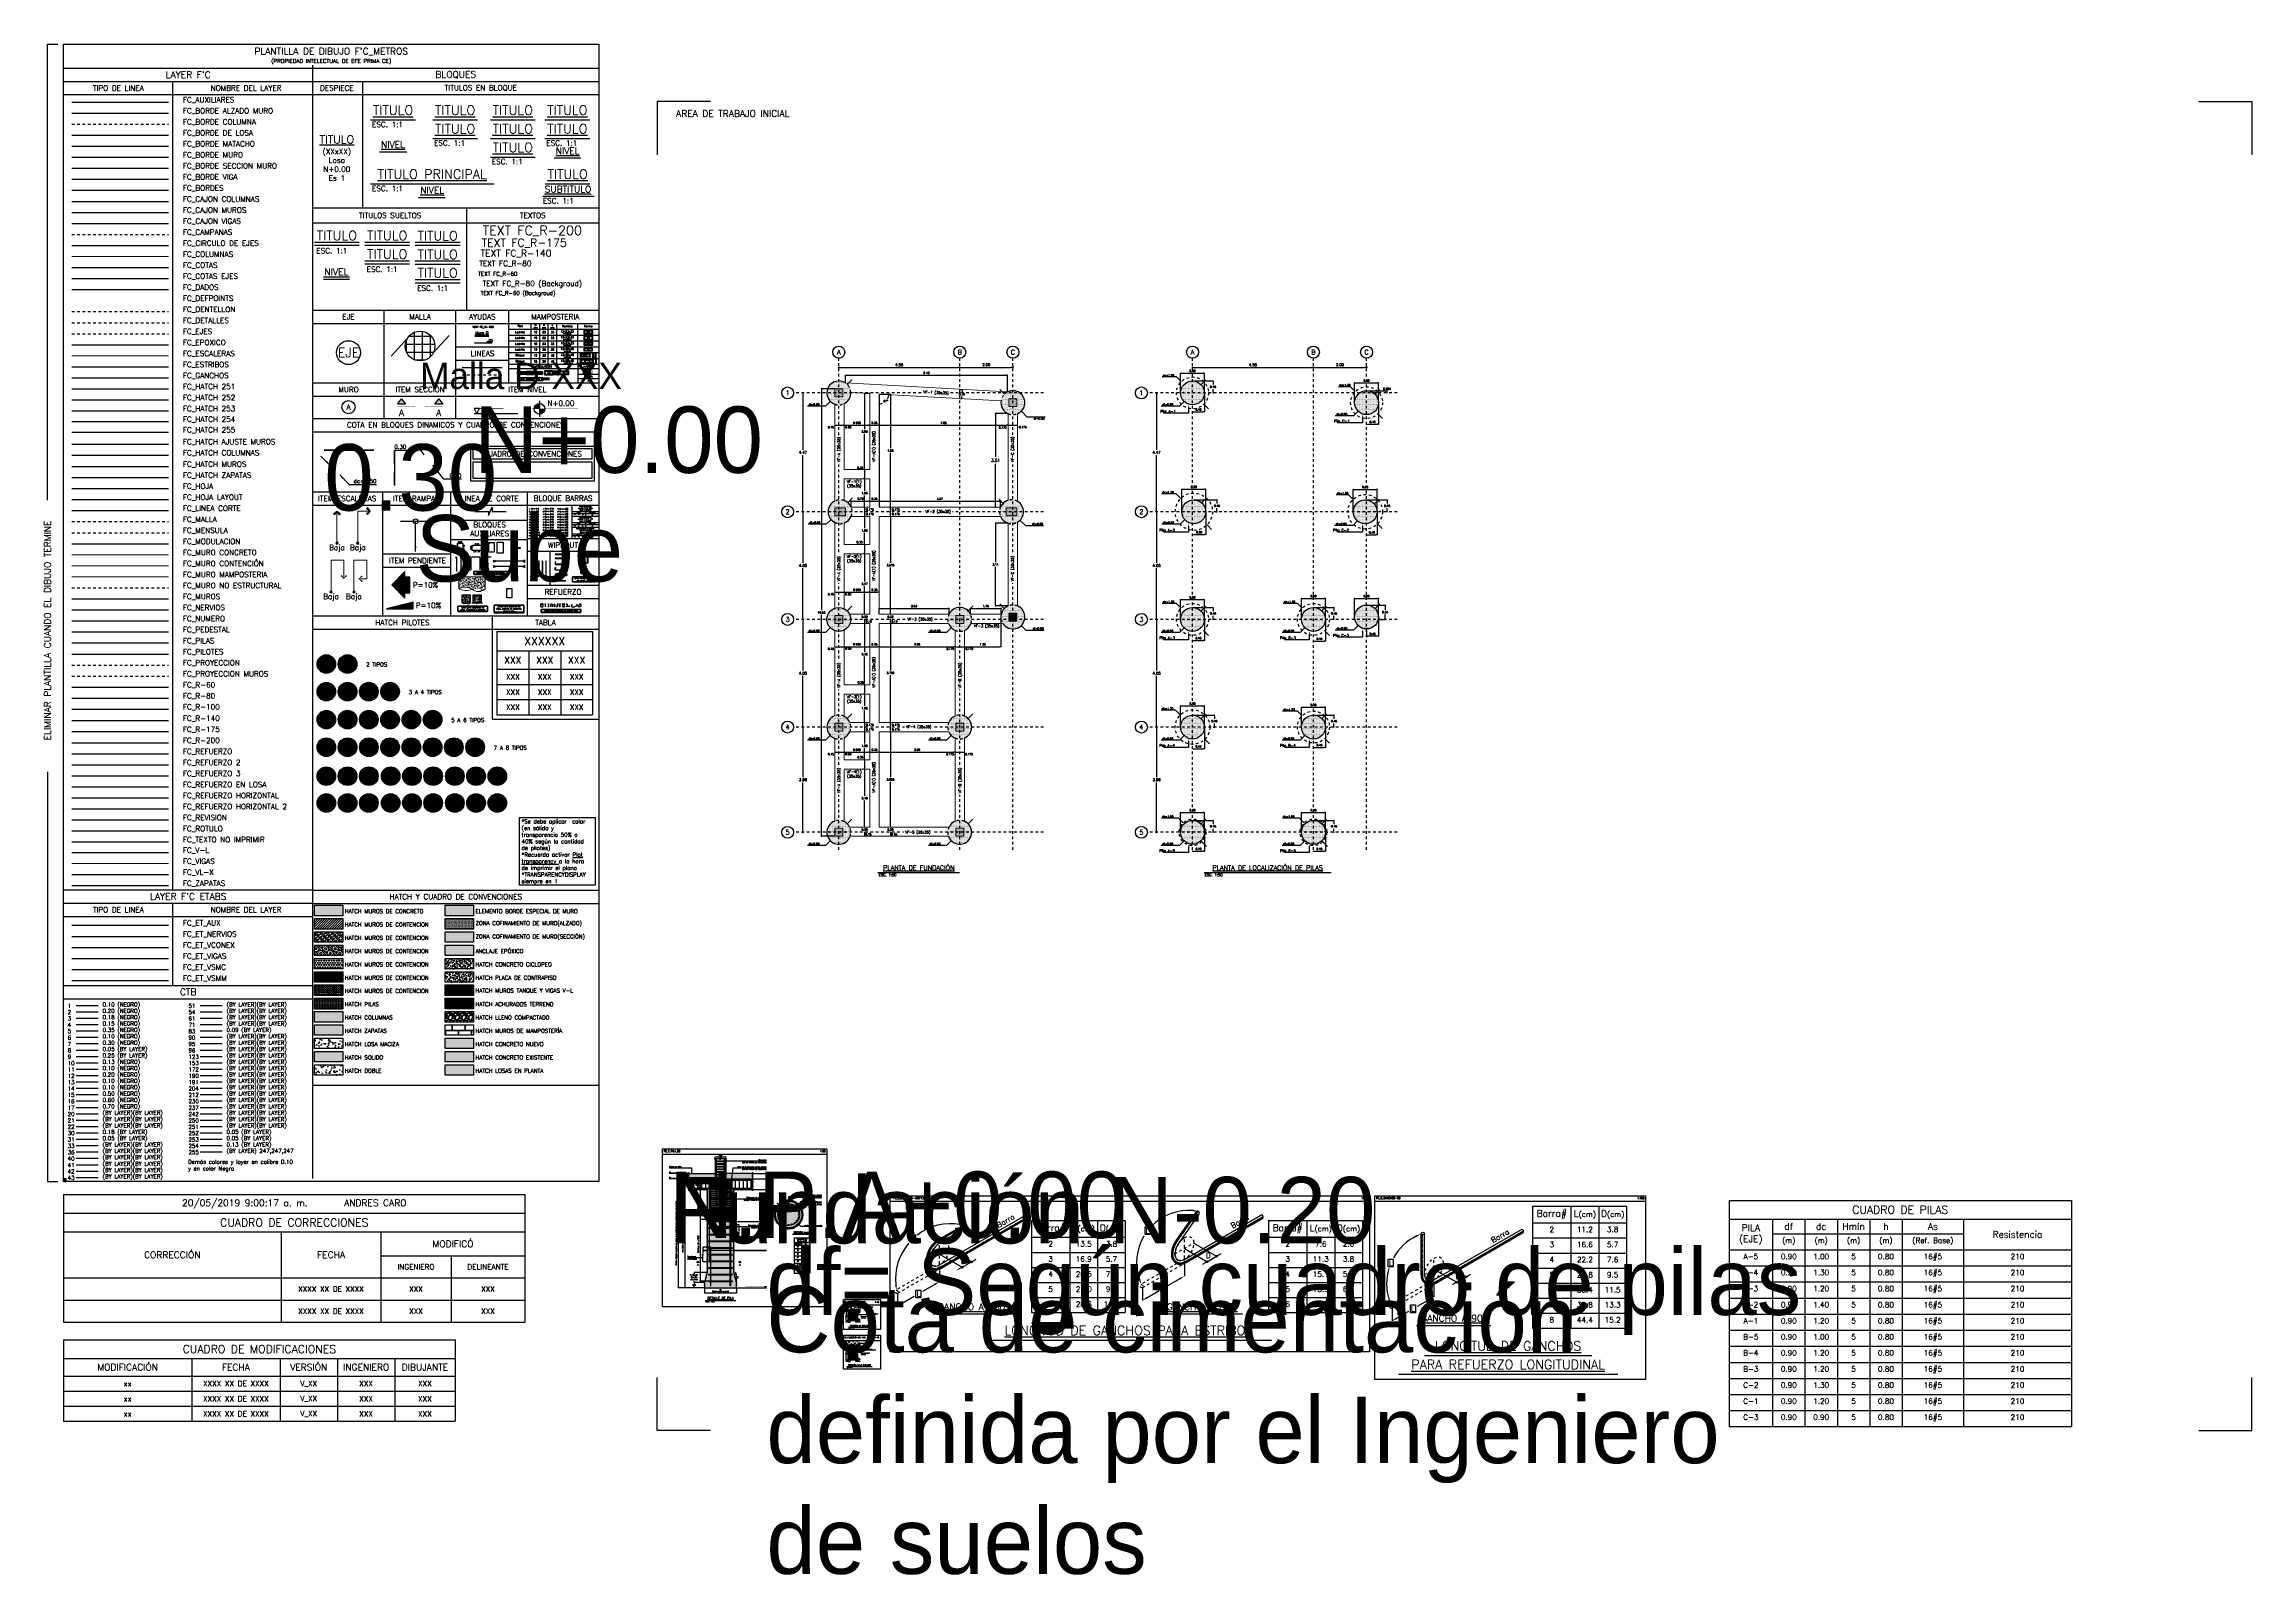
# Model space of a CAD drawing. Header units: millimetres. Extents: x -0.7 to 82.3, y -14.8 to 42.8.
import ezdxf
from ezdxf import colors
from ezdxf.entities.mleader import LeaderData, LeaderLine
from ezdxf.enums import TextEntityAlignment as Align
from ezdxf.math import Vec2, Vec3

# ---------------------------------------------------------------- set-up
doc = ezdxf.new("R2018")
doc.units = ezdxf.units.MM
doc.header["$LTSCALE"] = 0.01
doc.header["$PDMODE"] = 3
for name, pattern in [('DASHDOT', [1, 0.5, -0.25, 0, -0.25]), ('DASHED2', [0.375, 0.25, -0.125]), ('DOT', [6.35, 0, -6.35])]:
    doc.linetypes.add(name, pattern=pattern)
for name, color, linetype in [('FC_AUXILIARES', 1, 'Continuous'), ('FC_BORDE COLUMNA', 6, 'DASHED2'), ('FC_BORDE LOSA', 4, 'Continuous'), ('FC_BORDE MATACHO', 5, 'Continuous'), ('FC_BORDE VIGA', 4, 'Continuous'), ('FC_BORDES', 4, 'Continuous'), ('FC_CAMPANAS', 3, 'DASHED2'), ('FC_CIRCULO DE EJES', 3, 'Continuous'), ('FC_COTAS', 1, 'Continuous'), ('FC_COTAS EJES', 1, 'Continuous'), ('FC_DADOS', 5, 'Continuous'), ('FC_DENTELLON', 3, 'DASHED2'), ('FC_DETALLES', 5, 'DOT'), ('FC_EJES', 1, 'DASHDOT'), ('FC_EPOXICO', 12, 'Continuous'), ('FC_ESTRIBOS', 3, 'Continuous'), ('FC_ET_AUX', 5, 'Continuous'), ('FC_ET_NERVIOS', 1, 'Continuous'), ('FC_ET_VCONEX', 1, 'Continuous'), ('FC_ET_VIGAS', 140, 'Continuous'), ('FC_ET_VSMC', 6, 'Continuous'), ('FC_ET_VSMM', 3, 'Continuous'), ('FC_GANCHOS', 4, 'Continuous'), ('FC_HATCH', 253, 'Continuous'), ('FC_HATCH 251', 251, 'Continuous'), ('FC_HATCH 252', 252, 'Continuous'), ('FC_HATCH 253', 253, 'Continuous'), ('FC_HATCH 254', 254, 'Continuous'), ('FC_HATCH 255', 255, 'Continuous'), ('FC_HATCH AJUSTE MUROS', 253, 'Continuous'), ('FC_HATCH COLUMNAS', 253, 'Continuous'), ('FC_HATCH MUROS', 253, 'Continuous'), ('FC_HATCH ZAPATAS', 254, 'Continuous'), ('FC_LINEA CORTE', 1, 'Continuous'), ('FC_MALLA', 3, 'DASHED2'), ('FC_MENSULA PLANTA', 6, 'DASHED2'), ('FC_MODULACION', 6, 'Continuous'), ('FC_MURO NO ESTRUCTURAL', 6, 'DASHED2'), ('FC_MUROS', 7, 'Continuous'), ('FC_NERVIOS', 3, 'Continuous'), ('FC_NUMERO', 11, 'Continuous'), ('FC_OBSERVACIONES', 7, 'Continuous'), ('FC_PEDESTAL', 4, 'Continuous'), ('FC_PILAS', 5, 'Continuous'), ('FC_PILOTES', 150, 'Continuous'), ('FC_PROYECCION', 6, 'DASHED2'), ('FC_PROYECCION MUROS', 2, 'DASHED2'), ('FC_R-100', 12, 'Continuous'), ('FC_R-140', 2, 'Continuous'), ('FC_R-175', 5, 'Continuous'), ('FC_R-200', 5, 'Continuous'), ('FC_R-60', 11, 'Continuous'), ('FC_R-80', 11, 'Continuous'), ('FC_REFUERZO', 5, 'Continuous'), ('FC_REFUERZO 2', 1, 'Continuous'), ('FC_REFUERZO 3', 3, 'Continuous'), ('FC_REFUERZO EN LOSA', 30, 'Continuous'), ('FC_REFUERZO HORIZONTAL', 2, 'Continuous'), ('FC_REFUERZO HORIZONTAL 2', 30, 'Continuous'), ('FC_REVISION', 32, 'Continuous'), ('FC_ROTULO', 5, 'Continuous'), ('FC_V-L', 140, 'Continuous'), ('FC_VL-X', 232, 'Continuous'), ('FC_ZAPATAS', 3, 'Continuous')]:
    doc.layers.add(name, color=color, linetype=linetype)
for name, color, linetype, plot in [('FC_BORDE ALZADO MURO', 230, 'Continuous', False), ('FC_BORDE MUROS', 250, 'Continuous', False), ('FC_BORDE SECCION MURO', 230, 'Continuous', False), ('FC_CAJON COLUMNAS', 230, 'Continuous', False), ('FC_CAJON MUROS', 230, 'Continuous', False), ('FC_CAJON VIGAS', 230, 'Continuous', False), ('FC_HOJA', 230, 'Continuous', False), ('FC_HOJA LAYOUT', 230, 'Continuous', False), ('FC_TEXTO NO IMPRIMIR', 252, 'Continuous', False)]:
    doc.layers.add(name, color=color, linetype=linetype, plot=plot)
for name, color, linetype, lineweight in [('FC_COLUMNAS', 5, 'Continuous', 15), ('FC_ESCALERAS', 253, 'Continuous', 18), ('FC_MURO CONCRETO', 7, 'Continuous', 0), ('FC_MURO CONTENCION', 7, 'Continuous', 15), ('FC_MURO MAMPOSTERIA', 4, 'Continuous', 0), ('FC_VIGAS', 2, 'Continuous', 0)]:
    doc.layers.add(name, color=color, linetype=linetype, lineweight=lineweight)
doc.styles.add('FC_TEXT', font='romans.shx', dxfattribs={"height": 0.002})
doc.styles.add('FC_TEXT1', font='romans.shx')
doc.styles.add('ROMAND', font='romans.shx')
doc.styles.get("Standard").update_dxf_attribs({"font": 'romans.shx'})
doc.linetypes.add('ZIGZAG', pattern='A,0.00254,-5.08,[131,ltypeshp.shx,S=5.08,R=0,X=-5.08,Y=0],-10.16,[131,ltypeshp.shx,S=5.08,R=180,X=5.08,Y=0],-5.08', length=20.32254)
doc.dimstyles.new('FC_COTAS', dxfattribs={"dimtxt": 0.0015, "dimasz": 0.001, "dimexe": 0, "dimexo": 0, "dimgap": 0.001, "dimtad": 1, "dimtih": 1, "dimtoh": 1, "dimzin": 0, "dimdsep": 46, "dimtxsty": 'FC_TEXT1', "dimblk": 'DOT', "dimcen": 0.09, "dimclrd": 256, "dimclre": 256, "dimclrt": 256, "dimadec": 0, "dimazin": 0, "dimtfac": 1, "dimtix": 1, "dimtmove": 2, "dimatfit": 3, "dimfxl": 1.002, "dimtolj": 1, "dimtzin": 0, "dimlwd": -1, "dimarcsym": 0})
doc.dimstyles.new('FC_COTAS EJES', dxfattribs={"dimtxt": 0.002, "dimasz": 0.0015, "dimexe": 0, "dimexo": 0, "dimgap": 0.001, "dimtad": 1, "dimtih": 1, "dimtoh": 1, "dimzin": 0, "dimdsep": 46, "dimtxsty": 'FC_TEXT1', "dimblk": 'DOT', "dimcen": 0.09, "dimclrd": 256, "dimclre": 256, "dimclrt": 256, "dimadec": 0, "dimazin": 0, "dimtfac": 1, "dimtix": 1, "dimtmove": 2, "dimatfit": 3, "dimfxl": 1.002, "dimtolj": 1, "dimtzin": 0, "dimlwd": -1, "dimarcsym": 0})
doc.dimstyles.new('FC_COTAS$7', dxfattribs={"dimtxt": 0.002, "dimasz": 0.002, "dimexe": 0, "dimexo": 0, "dimgap": 0.000375, "dimtad": 2, "dimtih": 1, "dimtoh": 1, "dimzin": 0, "dimdsep": 46, "dimtxsty": 'FC_TEXT1', "dimblk": 'DOT', "dimcen": 0.09, "dimclrd": 256, "dimclre": 256, "dimclrt": 11, "dimadec": 0, "dimazin": 0, "dimtfac": 1, "dimtix": 1, "dimtmove": 2, "dimatfit": 3, "dimfxl": 1.002, "dimtolj": 1, "dimtzin": 0, "dimlwd": -1, "dimarcsym": 0})
pattern_1 = [(0, (-10.832212, -1e-09), (0.015875, 0.03175), [0, -0.03175])]
pattern_2 = [(0, (-24.1413, -1e-09), (0.015875, 0.03175), [0, -0.03175])]

# ---------------------------------------------------------------- blocks, each defined once
blk = doc.blocks.new('*U24')
at = {"layer": 'FC_R-200', "color": 4, "ltscale": 1.5}
blk.add_lwpolyline([(-0.00843, 0), (0.00843, 0)], dxfattribs=at)
at = {"layer": 'FC_R-200', "ltscale": 1.5, "style": 'FC_TEXT1'}
blk.add_attdef('%%UTÍTULO', text='', height=0.0035, dxfattribs=at).set_placement((0, 0.00366), align=Align.MIDDLE_CENTER)
at = {"layer": 'FC_R-80', "ltscale": 1.5, "style": 'FC_TEXT1'}
blk.add_attdef('ESCALA', text='', height=0.002, dxfattribs=at).set_placement((-0.0079, -0.0017), align=Align.MIDDLE_LEFT)
blk = doc.blocks.new('*U25')
at = {"layer": 'FC_R-140', "color": 4, "ltscale": 1.5}
blk.add_lwpolyline([(-0.00515, -0.00507), (0.00489, -0.00507)], dxfattribs=at)
at = {"layer": 'FC_R-200', "color": 4, "ltscale": 1.5}
blk.add_lwpolyline([(-0.02315, 0), (0.02315, 0)], dxfattribs=at)
at = {"layer": 'FC_R-140', "ltscale": 1.5, "style": 'FC_TEXT1'}
blk.add_attdef('%%UNIVEL', text='', height=0.0025, dxfattribs=at).set_placement((0, -0.00242), align=Align.MIDDLE_CENTER)
at = {"layer": 'FC_R-200', "ltscale": 1.5, "style": 'FC_TEXT1'}
blk.add_attdef('%%UTÍTULO', text='', height=0.0035, dxfattribs=at).set_placement((0, 0.00366), align=Align.MIDDLE_CENTER)
at = {"layer": 'FC_R-80', "ltscale": 1.5, "style": 'FC_TEXT1'}
blk.add_attdef('ESCALA', text='', height=0.002, dxfattribs=at).set_placement((-0.02262, -0.0017), align=Align.MIDDLE_LEFT)
blk = doc.blocks.new('*U27')
at = {"layer": 'FC_R-200', "color": 4, "ltscale": 1.5}
for points in [[(-0.00843, 0), (0.00843, 0)], [(-0.00843, -0.007), (0.00843, -0.007)]]:
    blk.add_lwpolyline(points, dxfattribs=at)
at = {"layer": 'FC_R-200', "ltscale": 1.5, "style": 'FC_TEXT1'}
for tag, p in [('%%UTÍTULO', (0, 0.00366)), ('%%UTÍTULO1', (0, -0.00334))]:
    blk.add_attdef(tag, text='', height=0.0035, dxfattribs=at).set_placement(p, align=Align.MIDDLE_CENTER)
at = {"layer": 'FC_R-80', "ltscale": 1.5, "style": 'FC_TEXT1'}
blk.add_attdef('ESCALA', text='', height=0.002, dxfattribs=at).set_placement((-0.0079, -0.0087), align=Align.MIDDLE_LEFT)
blk = doc.blocks.new('FC_B_Eje')
at = {"layer": 'FC_CIRCULO DE EJES', "ltscale": 1.5}
blk.add_circle((0, 0), 0.0045, dxfattribs=at)
at = {"ltscale": 1.5, "style": 'FC_TEXT1'}
blk.add_attdef('EJE', text='', height=0.0035, dxfattribs=at).set_placement((0, 0), align=Align.MIDDLE_CENTER)
blk = doc.blocks.new('*U23')
h = blk.add_hatch(color=256)
h.dxf.hatch_style = 1
h.paths.add_polyline_path([(0.003, 0.001), (0, 0.001), (0.0015, 0.003)])
h.paths.add_polyline_path([(0.01702, 0.001), (0.01402, 0.001), (0.01552, 0.003)])
at = {"const_width": 0.00015}
for points in [[(0, 0), (0.00674, 0)], [(0.01702, 0), (0.01027, 0)]]:
    blk.add_lwpolyline(points, dxfattribs=at)
for points in [[(0.003, 0.001), (0, 0.001), (0.0015, 0.003)], [(0.01702, 0.001), (0.01402, 0.001), (0.01552, 0.003)]]:
    blk.add_lwpolyline(points, close=True)
at = {"layer": 'FC_R-140', "style": 'FC_TEXT1'}
for tag, p in [('X', (0.0015, -0.00225)), ("X'", (0.01552, -0.00225))]:
    blk.add_attdef(tag, text='', height=0.0025, dxfattribs=at).set_placement(p, align=Align.MIDDLE_CENTER)
blk = doc.blocks.new('*U22')
at = {"layer": 'FC_HATCH 253'}
h = blk.add_hatch(color=256, dxfattribs=at)
h.paths.add_polyline_path([(-0.002, 0), (0, 0), (0, 0.002, 0.414214)])
h.paths.add_polyline_path([(0.002, 0), (0, 0), (0, -0.002, 0.414214)])
blk.add_line((0, 0.003), (0, -0.003))
at = {"const_width": 0.00015}
blk.add_lwpolyline([(-0.003, 0), (0.01442, 0)], dxfattribs=at)
blk.add_circle((0, 0), 0.002)
at = {"layer": 'FC_R-80', "style": 'FC_TEXT1'}
blk.add_attdef('NIVEL', (0.003, 0.00109), '', height=0.002, dxfattribs=at)
blk = doc.blocks.new('*U16')
at = {"layer": 'FC_LINEA CORTE'}
blk.add_lwpolyline([(-0.00597, 0), (-0.00067, 0), (-0.00067, -0.00157), (0.00067, 0.00157), (0.00067, 0), (0.00597, 0)], dxfattribs=at)
blk = doc.blocks.new('*U26')
at = {"layer": 'FC_R-140', "color": 4, "ltscale": 1.5}
blk.add_lwpolyline([(-0.0049, -0.01433), (0.00511, -0.01433)], dxfattribs=at)
at = {"layer": 'FC_R-200', "color": 4, "ltscale": 1.5}
for points in [[(-0.00843, 0), (0.00843, 0)], [(-0.00843, -0.007), (0.00843, -0.007)]]:
    blk.add_lwpolyline(points, dxfattribs=at)
at = {"layer": 'FC_R-140', "ltscale": 1.5, "style": 'FC_TEXT1'}
blk.add_attdef('%%UNIVEL', text='', height=0.0025, dxfattribs=at).set_placement((0.00011, -0.01167), align=Align.MIDDLE_CENTER)
at = {"layer": 'FC_R-200', "ltscale": 1.5, "style": 'FC_TEXT1'}
for tag, p in [('%%UTÍTULO', (0, 0.00366)), ('%%UTÍTULO1', (0, -0.00334))]:
    blk.add_attdef(tag, text='', height=0.0035, dxfattribs=at).set_placement(p, align=Align.MIDDLE_CENTER)
at = {"layer": 'FC_R-80', "ltscale": 1.5, "style": 'FC_TEXT1'}
blk.add_attdef('ESCALA', text='', height=0.002, dxfattribs=at).set_placement((-0.0079, -0.0087), align=Align.MIDDLE_LEFT)
blk = doc.blocks.new('*U28')
at = {"layer": 'FC_R-200', "color": 4, "ltscale": 1.5}
for points in [[(-0.00843, 0), (0.00843, 0)], [(-0.00843, -0.007), (0.00843, -0.007)], [(-0.00843, -0.014), (0.00843, -0.014)]]:
    blk.add_lwpolyline(points, dxfattribs=at)
at = {"layer": 'FC_R-200', "ltscale": 1.5, "style": 'FC_TEXT1'}
for tag, p in [('TÍTULO', (0, 0.00366)), ('TÍTULO1', (0, -0.00334)), ('TÍTULO2', (0, -0.01034))]:
    blk.add_attdef(tag, text='', height=0.0035, dxfattribs=at).set_placement(p, align=Align.MIDDLE_CENTER)
at = {"layer": 'FC_R-80', "ltscale": 1.5, "style": 'FC_TEXT1'}
blk.add_attdef('ESCALA', text='', height=0.002, dxfattribs=at).set_placement((-0.0079, -0.0157), align=Align.MIDDLE_LEFT)
blk = doc.blocks.new('*U21')
at = {"ltscale": 0.9, "const_width": 0.0002}
blk.add_lwpolyline([(-0.00545, 0.002), (-0.01651, 0.002)], dxfattribs=at)
at = {"ltscale": 0.9}
blk.add_lwpolyline([(-0.01547, 0), (-0.01443, 0.002), (-0.01651, 0.002)], close=True, dxfattribs=at)
blk.add_lwpolyline([(0, 0), (-0.01651, 0)], dxfattribs=at)
at = {"layer": 'FC_R-80', "lineweight": 25, "flags": 104}
blk.add_attdef('N+00.00', text='', height=0.002, dxfattribs=at).set_placement((-0.01651, 0.00282), align=Align.BOTTOM_LEFT)
blk = doc.blocks.new('*U20')
at = {"layer": 'FC_NUMERO', "color": 0}
blk.add_circle((0, 0), 0.00248, dxfattribs=at)
at = {"layer": 'FC_NUMERO', "color": 0, "style": 'FC_TEXT1'}
blk.add_attdef('N-NUM', text='', height=0.002, dxfattribs=at).set_placement((0, 0), align=Align.MIDDLE_CENTER)
blk = doc.blocks.new('*T29')
at = {"layer": 'FC_BORDES', "color": 0, "linetype": 'ByBlock', "lineweight": -2, "ltscale": 0.6, "transparency": 16777216}
for p, q in [((0, 0), (17.357, 0)), ((0, 0), (0, -4.8)), ((17.357, 0), (17.357, -4.8)), ((0, -0.7), (17.357, -0.7)), ((0, -1.4), (17.357, -1.4)), ((8.179, -1.4), (8.179, -4.8)), ((11.94, -1.4), (11.94, -4.8)), ((11.94, -2.3), (17.357, -2.3)), ((14.577, -2.3), (14.577, -4.8)), ((0, -3.134), (17.357, -3.134)), ((0, -3.967), (17.357, -3.967)), ((0, -4.8), (17.357, -4.8))]:
    blk.add_line(p, q, dxfattribs=at)
at = {"layer": 'FC_BORDES', "color": 5, "ltscale": 0.6, "transparency": 16777216, "width": 17.35638, "attachment_point": 5, "style": 'FC_TEXT1'}
for s, insert, char_height in [('{\\C13;20/05/2019 9:00:17 a. m.        ANDRES CARO}', (8.678, -0.35), 0.25), ('CUADRO DE CORRECCIONES', (8.678, -1.05), 0.3)]:
    blk.add_mtext(s, dxfattribs=dict(at, insert=insert, char_height=char_height))
at = {"layer": 'FC_BORDES', "color": 2, "ltscale": 0.6, "transparency": 16777216, "char_height": 0.25, "attachment_point": 5, "style": 'FC_TEXT1'}
for s, insert, width in [('MODIFICÓ', (14.649, -1.85), 5.41605), ('CORRECCIÓN', (4.09, -2.267), 8.17904), ('FECHA', (10.06, -2.267), 3.76069)]:
    blk.add_mtext(s, dxfattribs=dict(at, insert=insert, width=width))
at = {"layer": 'FC_BORDES', "color": 11, "ltscale": 0.6, "transparency": 16777216, "char_height": 0.2, "attachment_point": 5, "style": 'FC_TEXT1'}
for s, insert, width in [('{\\C12;INGENIERO}', (13.258, -2.717), 2.33634), ('{\\C12;DELINEANTE}', (15.967, -2.717), 2.48001), ('XXXX XX DE XXXX', (10.06, -3.55), 3.46099), ('XXX', (13.258, -3.55), 2.33634), ('XXX', (15.967, -3.55), 2.48001), ('XXXX XX DE XXXX', (10.06, -4.384), 3.46099), ('XXX', (13.258, -4.384), 2.33634), ('XXX', (15.967, -4.384), 2.48001)]:
    blk.add_mtext(s, dxfattribs=dict(at, insert=insert, width=width))
blk = doc.blocks.new('*U34')
at = {"layer": 'FC_R-140', "color": 4, "ltscale": 1.5}
blk.add_lwpolyline([(-0.00934, -0.00466), (0.00994, -0.00466)], dxfattribs=at)
at = {"layer": 'FC_R-200', "color": 4, "ltscale": 1.5}
blk.add_lwpolyline([(-0.00842, 0), (0.00842, 0)], dxfattribs=at)
at = {"layer": 'FC_R-140', "ltscale": 1.5, "style": 'FC_TEXT1'}
blk.add_attdef('%%UNIVEL', text='', height=0.0025, dxfattribs=at).set_placement((0.00013, -0.002), align=Align.MIDDLE_CENTER)
at = {"layer": 'FC_R-200', "ltscale": 1.5, "style": 'FC_TEXT1'}
blk.add_attdef('%%UTÍTULO', text='', height=0.0035, dxfattribs=at).set_placement((0.00001, 0.00366), align=Align.MIDDLE_CENTER)
at = {"layer": 'FC_R-80', "ltscale": 1.5, "style": 'FC_TEXT'}
blk.add_attdef('ESCALA', text='', height=0.002, dxfattribs=at).set_placement((-0.00934, -0.00538), align=Align.TOP_LEFT)
blk = doc.blocks.new('*U32')
at = {"layer": 'FC_BORDES'}
for points in [[(0, 0), (0.04646, 0), (0.04646, -0.01316), (0, -0.01316)], [(0.00093, -0.00093), (0.04553, -0.00093), (0.04553, -0.00493), (0.00093, -0.00493)], [(0.00093, -0.00587), (0.04553, -0.00587), (0.04553, -0.01223), (0.00093, -0.01223)]]:
    blk.add_lwpolyline(points, close=True, dxfattribs=at)
at = {"layer": 'FC_R-80', "ltscale": 0.6, "style": 'FC_TEXT1'}
blk.add_attdef('CONVENCIONES', text='', height=0.002, dxfattribs=at).set_placement((0.02323, -0.00293), align=Align.MIDDLE_CENTER)
blk = doc.blocks.new('*U36')
at = {"layer": 'FC_R-140', "color": 4, "ltscale": 1.5}
blk.add_lwpolyline([(-0.00514, 0), (0.00514, 0)], dxfattribs=at)
at = {"layer": 'FC_R-140', "ltscale": 1.5, "style": 'FC_TEXT1'}
blk.add_attdef('%%UTÍTULO', text='', height=0.0025, dxfattribs=at).set_placement((0, 0.00266), align=Align.MIDDLE_CENTER)
at = {"layer": 'FC_R-80', "ltscale": 1.5, "style": 'FC_TEXT1'}
blk.add_attdef('ESCALA', text='', height=0.002, dxfattribs=at).set_placement((-0.00514, -0.0017), align=Align.MIDDLE_LEFT)
blk = doc.blocks.new('*U38')
at = {"layer": 'FC_R-140', "ltscale": 0.6}
blk.add_lwpolyline([(-0.0049, -0.00056), (0.0049, -0.00056)], dxfattribs=at)
at = {"layer": 'FC_R-140', "color": 4, "ltscale": 1.5}
blk.add_lwpolyline([(-0.0049, -0.00147), (0.0049, -0.00147)], dxfattribs=at)
blk = doc.blocks.new('*U81')
at = {"layer": 'FC_HATCH 253'}
h = blk.add_hatch(dxfattribs=at)
h.set_pattern_fill('ANSI31', color=256, scale=0.00015, angle=45)
h.set_pattern_definition([(90, (-0.01, 0), (-0.00047625, 8e-20), [])])
h.paths.add_polyline_path([(-0.01, 0), (0, 0), (0, 0.0025)])
blk.add_lwpolyline([(-0.01, 0), (0, 0), (0, 0.0025), (-0.01, 0)])
at = {"layer": 'FC_R-80', "style": 'FC_TEXT1'}
blk.add_attdef('P=10%', text='', height=0.002, dxfattribs=at).set_placement((0.00581, 0.00125), align=Align.MIDDLE_CENTER)
blk = doc.blocks.new('*U82')
at = {"layer": 'FC_HATCH 253', "linetype": 'DASHED2', "ltscale": 350}
h = blk.add_hatch(dxfattribs=at)
h.set_pattern_fill('ANSI31', color=256, scale=0.0001333, angle=135)
h.set_pattern_definition([(180, (0.0067889, 5e-12), (-6e-20, -0.000423227), [])])
h.paths.add_polyline_path([(0, 0), (0.00493, -0.00502), (0.00493, -0.00297), (0.00679, -0.00297), (0.00679, 0.00297), (0.00493, 0.00297), (0.00493, 0.00502)])
blk.add_lwpolyline([(0.00679, -0.00297), (0.00679, 0.00297), (0.00493, 0.00297), (0.00493, 0.00502), (0, 0), (0.00493, -0.00502), (0.00493, -0.00297), (0.00679, -0.00297)])
at = {"layer": 'FC_R-80', "style": 'FC_TEXT1'}
blk.add_attdef('P=10%', text='', height=0.002, dxfattribs=at).set_placement((0.01297, 0), align=Align.MIDDLE_CENTER)
blk = doc.blocks.new('_Dot')
at = {"color": 0, "linetype": 'ByBlock', "lineweight": -2}
blk.add_line((-0.5, 0), (-1, 0), dxfattribs=at)
at = {"color": 0, "linetype": 'ByBlock', "const_width": 0.5}
blk.add_lwpolyline([(-0.25, 0, 1), (0.25, 0, 1)], format="xyb", close=True, dxfattribs=at)
blk = doc.blocks.new('*U150')
h = blk.add_hatch(color=0)
h.dxf.hatch_style = 1
edge = h.paths.add_edge_path()
edge.add_arc((0, 0), 0.0119, 0, 360, ccw=False)
at = {"color": 0}
blk.add_circle((0, 0), 0.0119, dxfattribs=at)
blk = doc.blocks.new('*U182')
at = {"color": 0, "ltscale": 0.35}
for p, q in [((0.017, -0.017), (-0.017, 0.017)), ((0.017, 0.017), (-0.017, -0.017))]:
    blk.add_line(p, q, dxfattribs=at)
at = {"color": 0, "ltscale": 0.9}
blk.add_line((0.014, -0.021), (0.021, -0.014), dxfattribs=at)
for points in [[(-0.021, 0.014), (-0.014, 0.021)], [(0.021, 0.014), (0.014, 0.021)], [(-0.014, -0.021), (-0.021, -0.014)]]:
    blk.add_lwpolyline(points, dxfattribs=at)
at = {"color": 0}
for radius in [0.0119, 0.00516]:
    blk.add_circle((0, 0), radius, dxfattribs=at)
blk = doc.blocks.new('*U181')
at = {"color": 0}
blk.add_circle((0, 0), 0.0119, dxfattribs=at)
blk = doc.blocks.new('*U180')
h = blk.add_hatch(color=0)
h.dxf.hatch_style = 1
edge = h.paths.add_edge_path()
edge.add_arc((0, 0), 0.00516, 0, 360)
at = {"color": 0}
for radius in [0.0119, 0.00516]:
    blk.add_circle((0, 0), radius, dxfattribs=at)
blk = doc.blocks.new('*U179')
h = blk.add_hatch(color=0)
h.dxf.hatch_style = 1
edge = h.paths.add_edge_path()
edge.add_arc((0, 0), 0.0119, 0, 360, ccw=False)
at = {"color": 0, "ltscale": 0.6}
blk.add_lwpolyline([(-0.021, -0.021), (0.021, 0.021)], dxfattribs=at)
at = {"color": 0}
blk.add_circle((0, 0), 0.0119, dxfattribs=at)
blk = doc.blocks.new('*U176')
at = {"color": 0}
for p, q in [((0.018, -0.018), (-0.018, 0.018)), ((-0.018, -0.018), (0.018, 0.018))]:
    blk.add_line(p, q, dxfattribs=at)
blk.add_circle((0, 0), 0.0119, dxfattribs=at)
blk = doc.blocks.new('*U178')
h = blk.add_hatch(color=0)
h.dxf.hatch_style = 1
edge = h.paths.add_edge_path()
edge.add_arc((0, 0), 0.0119, 0, 360, ccw=False)
at = {"color": 0, "ltscale": 0.6}
for points in [[(-0.021, -0.021), (0.021, 0.021)], [(0.021, -0.021), (-0.021, 0.021)]]:
    blk.add_lwpolyline(points, dxfattribs=at)
at = {"color": 0}
blk.add_circle((0, 0), 0.0119, dxfattribs=at)
blk = doc.blocks.new('*U177')
at = {"color": 0, "ltscale": 0.6}
blk.add_lwpolyline([(-0.021, -0.021), (0.021, 0.021)], dxfattribs=at)
at = {"color": 0}
blk.add_circle((0, 0), 0.0119, dxfattribs=at)
blk = doc.blocks.new('*U175')
h = blk.add_hatch(color=0)
h.dxf.hatch_style = 1
edge = h.paths.add_edge_path()
edge.add_arc((0, 0), 0.0119, 0, 360)
at = {"color": 0, "ltscale": 0.6}
blk.add_lwpolyline([(-0.03, 0), (0.03, 0)], dxfattribs=at)
at = {"color": 0}
blk.add_circle((0, 0), 0.0119, dxfattribs=at)
blk = doc.blocks.new('*U174')
at = {"color": 0, "ltscale": 0.35}
blk.add_line((0.017, 0.017), (-0.017, -0.017), dxfattribs=at)
at = {"color": 0}
for radius in [0.0119, 0.00516]:
    blk.add_circle((0, 0), radius, dxfattribs=at)
blk = doc.blocks.new('*U173')
h = blk.add_hatch(color=0)
h.dxf.hatch_style = 1
edge = h.paths.add_edge_path()
edge.add_arc((0, 0), 0.00516, 0, 360)
at = {"color": 0}
for p, q in [((0.018, -0.018), (-0.018, 0.018)), ((-0.018, -0.018), (0.018, 0.018))]:
    blk.add_line(p, q, dxfattribs=at)
for radius in [0.0119, 0.00516]:
    blk.add_circle((0, 0), radius, dxfattribs=at)
blk = doc.blocks.new('*U172')
at = {"color": 0, "ltscale": 0.6}
for points in [[(-0.012, 0), (0.012, 0)], [(0.008, -0.008), (-0.008, 0.008)], [(-0.008, -0.008), (0.008, 0.008)], [(0, 0.012), (0, -0.012)]]:
    blk.add_lwpolyline(points, dxfattribs=at)
blk.add_circle((0, 0), 0.0119, dxfattribs=at)
blk = doc.blocks.new('*U171')
h = blk.add_hatch(color=0)
h.dxf.hatch_style = 1
edge = h.paths.add_edge_path()
edge.add_arc((0, 0), 0.0119, 0, 360)
at = {"color": 0, "ltscale": 0.35}
for p, q in [((0.017, -0.017), (-0.017, 0.017)), ((0.017, 0.017), (-0.017, -0.017))]:
    blk.add_line(p, q, dxfattribs=at)
at = {"color": 0, "ltscale": 0.9}
for points in [[(-0.021, 0.014), (-0.014, 0.021)], [(0.021, 0.014), (0.014, 0.021)], [(-0.014, -0.021), (-0.021, -0.014)], [(0.014, -0.021), (0.021, -0.014)]]:
    blk.add_lwpolyline(points, dxfattribs=at)
at = {"color": 0}
blk.add_circle((0, 0), 0.0119, dxfattribs=at)
blk = doc.blocks.new('*U170')
at = {"color": 0}
for radius in [0.0119, 0.00516]:
    blk.add_circle((0, 0), radius, dxfattribs=at)
blk = doc.blocks.new('*U169')
h = blk.add_hatch(color=0)
h.dxf.hatch_style = 1
edge = h.paths.add_edge_path()
edge.add_arc((0, 0), 0.00516, 0, 360)
at = {"color": 0, "ltscale": 0.35}
blk.add_line((0.017, 0.017), (-0.017, -0.017), dxfattribs=at)
at = {"color": 0}
for radius in [0.0119, 0.00516]:
    blk.add_circle((0, 0), radius, dxfattribs=at)
blk = doc.blocks.new('*U168')
h = blk.add_hatch(color=0)
h.dxf.hatch_style = 1
edge = h.paths.add_edge_path()
edge.add_arc((0, 0), 0.0119, 0, 360)
at = {"color": 0, "ltscale": 0.35}
blk.add_line((0.017, 0.017), (-0.017, -0.017), dxfattribs=at)
at = {"color": 0, "ltscale": 0.9}
for points in [[(0.021, 0.014), (0.014, 0.021)], [(-0.014, -0.021), (-0.021, -0.014)]]:
    blk.add_lwpolyline(points, dxfattribs=at)
at = {"color": 0}
blk.add_circle((0, 0), 0.0119, dxfattribs=at)
blk = doc.blocks.new('*U166')
at = {"color": 0}
for p, q in [((0.018, -0.018), (-0.018, 0.018)), ((-0.018, -0.018), (0.018, 0.018))]:
    blk.add_line(p, q, dxfattribs=at)
for radius in [0.0119, 0.00516]:
    blk.add_circle((0, 0), radius, dxfattribs=at)
blk = doc.blocks.new('*U167')
h = blk.add_hatch(color=0)
h.dxf.hatch_style = 1
edge = h.paths.add_edge_path()
edge.add_arc((0, 0), 0.0119, 0, 360)
at = {"color": 0, "ltscale": 0.35}
for p, q in [((0, 0.024), (0, -0.024)), ((-0.024, 0), (0.024, 0))]:
    blk.add_line(p, q, dxfattribs=at)
at = {"color": 0, "ltscale": 0.9}
for points in [[(-0.024, 0.005), (-0.024, -0.005)], [(0.005, 0.024), (-0.005, 0.024)], [(0.024, 0.005), (0.024, -0.005)], [(0.005, -0.024), (-0.005, -0.024)]]:
    blk.add_lwpolyline(points, dxfattribs=at)
at = {"color": 0}
blk.add_circle((0, 0), 0.0119, dxfattribs=at)
blk = doc.blocks.new('*U165')
at = {"color": 0}
blk.add_line((0.025, 0), (-0.025, 0), dxfattribs=at)
blk.add_circle((0, 0), 0.0119, dxfattribs=at)
blk = doc.blocks.new('*U164')
h = blk.add_hatch(color=0)
h.dxf.hatch_style = 1
edge = h.paths.add_edge_path()
edge.add_arc((0, 0), 0.00516, 90, 450, ccw=False)
at = {"color": 0, "ltscale": 0.35}
for p, q in [((0, 0.024), (0, -0.024)), ((-0.024, 0), (0.024, 0))]:
    blk.add_line(p, q, dxfattribs=at)
at = {"color": 0, "ltscale": 0.9}
for points in [[(-0.024, 0.005), (-0.024, -0.005)], [(0.005, 0.024), (-0.005, 0.024)], [(0.024, 0.005), (0.024, -0.005)], [(0.005, -0.024), (-0.005, -0.024)]]:
    blk.add_lwpolyline(points, dxfattribs=at)
at = {"color": 0}
for radius in [0.0119, 0.00516]:
    blk.add_circle((0, 0), radius, dxfattribs=at)
blk = doc.blocks.new('*U163')
at = {"color": 0}
blk.add_line((0.025, 0), (-0.025, 0), dxfattribs=at)
for radius in [0.0119, 0.00516]:
    blk.add_circle((0, 0), radius, dxfattribs=at)
blk = doc.blocks.new('*U162')
at = {"color": 0, "ltscale": 0.35}
for p, q in [((0.017, -0.017), (-0.017, 0.017)), ((0.017, 0.017), (-0.017, -0.017))]:
    blk.add_line(p, q, dxfattribs=at)
at = {"color": 0, "ltscale": 0.9}
for points in [[(-0.021, 0.014), (-0.014, 0.021)], [(0.021, 0.014), (0.014, 0.021)], [(-0.014, -0.021), (-0.021, -0.014)], [(0.014, -0.021), (0.021, -0.014)]]:
    blk.add_lwpolyline(points, dxfattribs=at)
at = {"color": 0}
blk.add_circle((0, 0), 0.0119, dxfattribs=at)
blk = doc.blocks.new('*U160')
h = blk.add_hatch(color=0)
h.dxf.hatch_style = 1
edge = h.paths.add_edge_path()
edge.add_arc((0, 0), 0.00516, 0, 360)
at = {"color": 0}
blk.add_line((0.025, 0), (-0.025, 0), dxfattribs=at)
for radius in [0.0119, 0.00516]:
    blk.add_circle((0, 0), radius, dxfattribs=at)
blk = doc.blocks.new('*U161')
at = {"color": 0, "ltscale": 0.35}
blk.add_line((0.017, 0.017), (-0.017, -0.017), dxfattribs=at)
at = {"color": 0, "ltscale": 0.9}
for points in [[(0.021, 0.014), (0.014, 0.021)], [(-0.014, -0.021), (-0.021, -0.014)]]:
    blk.add_lwpolyline(points, dxfattribs=at)
at = {"color": 0}
blk.add_circle((0, 0), 0.0119, dxfattribs=at)
blk = doc.blocks.new('*U159')
h = blk.add_hatch(color=0)
h.dxf.hatch_style = 1
edge = h.paths.add_edge_path()
edge.add_arc((0, 0), 0.00516, 90, 450, ccw=False)
at = {"color": 0, "ltscale": 0.35}
for p, q in [((0.017, -0.017), (-0.017, 0.017)), ((0.017, 0.017), (-0.017, -0.017))]:
    blk.add_line(p, q, dxfattribs=at)
at = {"color": 0}
for radius in [0.0119, 0.00516]:
    blk.add_circle((0, 0), radius, dxfattribs=at)
blk = doc.blocks.new('*U158')
at = {"color": 0, "ltscale": 0.35}
for p, q in [((-0.024, 0), (0.024, 0)), ((0, 0.024), (0, -0.024))]:
    blk.add_line(p, q, dxfattribs=at)
at = {"color": 0, "ltscale": 0.9}
for points in [[(-0.024, 0.005), (-0.024, -0.005)], [(0.005, 0.024), (-0.005, 0.024)], [(0.024, 0.005), (0.024, -0.005)], [(0.005, -0.024), (-0.005, -0.024)]]:
    blk.add_lwpolyline(points, dxfattribs=at)
at = {"color": 0}
blk.add_circle((0, 0), 0.0119, dxfattribs=at)
blk = doc.blocks.new('*U157')
h = blk.add_hatch(color=0)
h.dxf.hatch_style = 1
h.paths.add_polyline_path([(0, 0.012), (0, -0.012, 0.414214), (0.012, 0, 0.414214)])
at = {"color": 0}
blk.add_lwpolyline([(0, 0.012), (0, -0.012)], dxfattribs=at)
blk.add_circle((0, 0), 0.0119, dxfattribs=at)
blk = doc.blocks.new('*U156')
at = {"color": 0, "ltscale": 0.35}
blk.add_line((0.017, 0.017), (-0.017, -0.017), dxfattribs=at)
at = {"color": 0, "ltscale": 0.9}
for points in [[(0.021, 0.014), (0.014, 0.021)], [(-0.014, -0.021), (-0.021, -0.014)]]:
    blk.add_lwpolyline(points, dxfattribs=at)
at = {"color": 0}
for radius in [0.0119, 0.00516]:
    blk.add_circle((0, 0), radius, dxfattribs=at)
blk = doc.blocks.new('*U154')
at = {"ltscale": 0.6}
h = blk.add_hatch(color=0, dxfattribs=at)
h.dxf.hatch_style = 1
edge = h.paths.add_edge_path()
edge.add_arc((-0.012, 0), 0.0025, 0, 360)
h = blk.add_hatch(color=0, dxfattribs=at)
h.dxf.hatch_style = 1
edge = h.paths.add_edge_path()
edge.add_arc((-0.008, 0.008), 0.0025, 0, 360)
h = blk.add_hatch(color=0, dxfattribs=at)
h.dxf.hatch_style = 1
edge = h.paths.add_edge_path()
edge.add_arc((0, 0.012), 0.0025, 0, 360)
h = blk.add_hatch(color=0, dxfattribs=at)
h.dxf.hatch_style = 1
edge = h.paths.add_edge_path()
edge.add_arc((0, 0), 0.0025, 0, 360)
h = blk.add_hatch(color=0, dxfattribs=at)
h.dxf.hatch_style = 1
edge = h.paths.add_edge_path()
edge.add_arc((0.008, 0.008), 0.0025, 0, 360)
h = blk.add_hatch(color=0, dxfattribs=at)
h.dxf.hatch_style = 1
edge = h.paths.add_edge_path()
edge.add_arc((0.012, 0), 0.0025, 0, 360)
h = blk.add_hatch(color=0, dxfattribs=at)
h.dxf.hatch_style = 1
edge = h.paths.add_edge_path()
edge.add_arc((-0.008, -0.008), 0.0025, 0, 360)
h = blk.add_hatch(color=0, dxfattribs=at)
h.dxf.hatch_style = 1
edge = h.paths.add_edge_path()
edge.add_arc((0, -0.012), 0.0025, 0, 360)
h = blk.add_hatch(color=0, dxfattribs=at)
h.dxf.hatch_style = 1
edge = h.paths.add_edge_path()
edge.add_arc((0.008, -0.008), 0.0025, 0, 360)
at = {"color": 0, "ltscale": 0.6}
for points in [[(-0.012, 0), (0.012, 0)], [(0.008, -0.008), (-0.008, 0.008)], [(-0.008, -0.008), (0.008, 0.008)], [(0, 0.012), (0, -0.012)]]:
    blk.add_lwpolyline(points, dxfattribs=at)
for centre, radius in [((-0.012, 0), 0.0025), ((0, 0), 0.0119), ((-0.008, 0.008), 0.0025), ((0, 0.012), 0.0025), ((0, 0), 0.0025), ((0.008, 0.008), 0.0025), ((0.012, 0), 0.0025), ((-0.008, -0.008), 0.0025), ((0, -0.012), 0.0025), ((0.008, -0.008), 0.0025)]:
    blk.add_circle(centre, radius, dxfattribs=at)
blk = doc.blocks.new('*U155')
at = {"color": 0, "ltscale": 0.35}
for p, q in [((0, 0.024), (0, -0.024)), ((-0.024, 0), (0.024, 0))]:
    blk.add_line(p, q, dxfattribs=at)
at = {"color": 0, "ltscale": 0.9}
for points in [[(-0.024, 0.005), (-0.024, -0.005)], [(0.005, 0.024), (-0.005, 0.024)], [(0.024, 0.005), (0.024, -0.005)], [(0.005, -0.024), (-0.005, -0.024)]]:
    blk.add_lwpolyline(points, dxfattribs=at)
at = {"color": 0}
for radius in [0.0119, 0.00516]:
    blk.add_circle((0, 0), radius, dxfattribs=at)
blk = doc.blocks.new('*U153')
at = {"layer": 'FC_HATCH 253', "ltscale": 0.6}
h = blk.add_hatch(color=256, dxfattribs=at)
h.dxf.hatch_style = 1
h.paths.add_polyline_path([(-0.008, 0.008, 0.198912), (-0.012, 0), (0, 0)])
h.paths.add_polyline_path([(0.012, 0), (0, 0), (0.008, -0.008, 0.198912)])
h.paths.add_polyline_path([(0.008, 0.008, 0.198912), (0, 0.012), (0, 0)])
h.paths.add_polyline_path([(0, 0), (-0.008, -0.008, 0.198912), (0, -0.012)])
at = {"color": 0, "ltscale": 0.6}
for points in [[(-0.012, 0), (0.012, 0)], [(0.008, -0.008), (-0.008, 0.008)], [(-0.008, -0.008), (0.008, 0.008)], [(0, 0.012), (0, -0.012)]]:
    blk.add_lwpolyline(points, dxfattribs=at)
blk.add_circle((0, 0), 0.0119, dxfattribs=at)
blk = doc.blocks.new('*U152')
h = blk.add_hatch(color=0)
h.dxf.hatch_style = 1
edge = h.paths.add_edge_path()
edge.add_arc((0, 0), 0.00516, 90, 450, ccw=False)
at = {"color": 0, "ltscale": 0.35}
blk.add_line((0.017, 0.017), (-0.017, -0.017), dxfattribs=at)
at = {"color": 0, "ltscale": 0.9}
for points in [[(0.021, 0.014), (0.014, 0.021)], [(-0.014, -0.021), (-0.021, -0.014)]]:
    blk.add_lwpolyline(points, dxfattribs=at)
at = {"color": 0}
for radius in [0.0119, 0.00516]:
    blk.add_circle((0, 0), radius, dxfattribs=at)
blk = doc.blocks.new('*U151')
at = {"color": 0}
for p, q in [((0.016, -0.016), (-0.016, 0.016)), ((-0.016, -0.016), (0.016, 0.016))]:
    blk.add_line(p, q, dxfattribs=at)
for points in [[(0, 0.022), (0, -0.022)], [(0.022, 0), (-0.022, 0)]]:
    blk.add_lwpolyline(points, dxfattribs=at)
blk.add_circle((0, 0), 0.0119, dxfattribs=at)
blk = doc.blocks.new('*U46')
h = blk.add_hatch(color=0)
h.dxf.hatch_style = 1
edge = h.paths.add_edge_path()
edge.add_arc((0, 0), 0.00478, 0, 360, ccw=False)
at = {"color": 0}
blk.add_circle((0, 0), 0.00478, dxfattribs=at)
blk = doc.blocks.new('*U47')
at = {"layer": 'FC_MALLA', "color": 0, "linetype": 'ByBlock', "lineweight": -2, "transparency": 16777216}
for p in [(0, 0), (0.15, 0), (0.3, 0)]:
    blk.add_blockref('*U46', p, dxfattribs=at)
blk = doc.blocks.new('*U48')
h = blk.add_hatch(color=0)
h.dxf.hatch_style = 1
edge = h.paths.add_edge_path()
edge.add_arc((0, 0), 0.00717, 0, 360, ccw=False)
at = {"color": 0}
blk.add_circle((0, 0), 0.00717, dxfattribs=at)
blk = doc.blocks.new('*U49')
at = {"layer": 'FC_MALLA', "color": 0, "linetype": 'ByBlock', "lineweight": -2, "transparency": 16777216}
for p in [(0, 0), (0.15, 0), (0.3, 0)]:
    blk.add_blockref('*U48', p, dxfattribs=at)
blk = doc.blocks.new('*U50')
h = blk.add_hatch(color=0)
h.dxf.hatch_style = 1
edge = h.paths.add_edge_path()
edge.add_arc((0, 0), 0.00836, 0, 360, ccw=False)
at = {"color": 0}
blk.add_circle((0, 0), 0.00836, dxfattribs=at)
blk = doc.blocks.new('*U51')
at = {"layer": 'FC_MALLA', "color": 0, "linetype": 'ByBlock', "lineweight": -2, "transparency": 16777216}
for p in [(0, 0), (0.15, 0), (0.3, 0)]:
    blk.add_blockref('*U50', p, dxfattribs=at)
blk = doc.blocks.new('*U94')
at = {"color": 0, "lineweight": -2}
blk.add_wipeout([(0.325, 0.029), (0.403, 0.029), (0.408, 0.029), (0.411, 0.027), (0.414, 0.026), (0.418, 0.024), (0.42, 0.021), (0.423, 0.019), (0.425, 0.016), (0.427, 0.012), (0.428, 0.009), (0.429, 0.005), (0.43, 0.002), (0.429, -0.002), (0.429, -0.006), (0.428, -0.009), (0.427, -0.013), (0.425, -0.016), (0.423, -0.019), (0.42, -0.022), (0.417, -0.024), (0.414, -0.026), (0.411, -0.028), (0.407, -0.029), (0.403, -0.029), (-0.003, -0.029), (-0.007, -0.029), (-0.011, -0.028), (-0.014, -0.026), (-0.017, -0.024), (-0.02, -0.022), (-0.023, -0.019), (-0.025, -0.016), (-0.027, -0.013), (-0.028, -0.009), (-0.029, -0.006), (-0.029, -0.002), (-0.03, 0.002), (-0.029, 0.005), (-0.028, 0.009), (-0.027, 0.012), (-0.025, 0.016), (-0.023, 0.019), (-0.02, 0.021), (-0.018, 0.024), (-0.014, 0.026), (-0.011, 0.027), (-0.008, 0.029), (-0.004, 0.029), (-0.003, 0.029), (0.075, 0.029), (0.075, 0.02), (-0.002, 0.02), (-0.003, 0.02), (-0.005, 0.019), (-0.008, 0.018), (-0.01, 0.017), (-0.012, 0.016), (-0.014, 0.014), (-0.015, 0.013), (-0.017, 0.011), (-0.018, 0.008), (-0.019, 0.006), (-0.02, 0.004), (-0.02, 0.001), (-0.02, -0.001), (-0.02, -0.004), (-0.019, -0.006), (-0.018, -0.009), (-0.017, -0.011), (-0.015, -0.013), (-0.014, -0.015), (-0.012, -0.016), (-0.009, -0.018), (-0.007, -0.019), (-0.005, -0.019), (-0.002, -0.02), (0.402, -0.02), (0.405, -0.019), (0.407, -0.019), (0.409, -0.018), (0.412, -0.016), (0.414, -0.015), (0.415, -0.013), (0.417, -0.011), (0.418, -0.009), (0.419, -0.006), (0.42, -0.004), (0.42, -0.001), (0.42, 0.001), (0.42, 0.004), (0.419, 0.006), (0.418, 0.008), (0.417, 0.011), (0.415, 0.013), (0.414, 0.014), (0.412, 0.016), (0.41, 0.017), (0.408, 0.018), (0.405, 0.019), (0.403, 0.02), (0.325, 0.02)], dxfattribs=at)
blk.add_lwpolyline([(0.325, 0.02), (0.402, 0.02, -0.900773), (0.402, -0.02), (-0.002, -0.02, -0.900773), (-0.002, 0.02), (0.075, 0.02), (0.075, 0.029), (-0.003, 0.029, 0.917819), (-0.003, -0.029), (0.403, -0.029), (0.403, -0.029, 0.917819), (0.403, 0.029), (0.325, 0.029)], format="xyb", close=True, dxfattribs=at)
blk = doc.blocks.new('*U93')
at = {"color": 0, "lineweight": -2}
blk.add_lwpolyline([(0.4, 0.005), (0, 0.005, 1), (0, -0.005), (0.4, -0.005, 1)], format="xyb", close=True, dxfattribs=at)
blk = doc.blocks.new('*U59')
at = {"color": 0, "ltscale": 1.5}
blk.add_lwpolyline([(-0.105, -0.01), (-0.105, -0.01)], dxfattribs=at)
blk.add_wipeout([(-0.123, 0), (0.125, 0), (0.127, 0), (0.13, -0.001), (0.132, -0.001), (0.135, -0.002), (0.137, -0.003), (0.14, -0.005), (0.142, -0.007), (0.143, -0.008), (0.145, -0.01), (0.147, -0.013), (0.148, -0.015), (0.149, -0.018), (0.149, -0.02), (0.15, -0.023), (0.15, -0.025), (0.15, -0.275), (0.15, -0.277), (0.149, -0.28), (0.149, -0.282), (0.148, -0.285), (0.147, -0.287), (0.145, -0.29), (0.143, -0.292), (0.142, -0.293), (0.14, -0.295), (0.137, -0.297), (0.135, -0.298), (0.132, -0.299), (0.13, -0.299), (0.127, -0.3), (0.125, -0.3), (-0.125, -0.3), (-0.127, -0.3), (-0.13, -0.299), (-0.132, -0.299), (-0.135, -0.298), (-0.137, -0.297), (-0.14, -0.295), (-0.142, -0.293), (-0.143, -0.292), (-0.145, -0.29), (-0.147, -0.287), (-0.148, -0.285), (-0.149, -0.282), (-0.149, -0.28), (-0.15, -0.277), (-0.15, -0.275), (-0.15, -0.025), (-0.15, -0.023), (-0.149, -0.02), (-0.149, -0.018), (-0.148, -0.015), (-0.147, -0.013), (-0.145, -0.01), (-0.143, -0.008), (-0.142, -0.007), (-0.14, -0.005), (-0.137, -0.003), (-0.135, -0.002), (-0.132, -0.001), (-0.13, -0.001), (-0.127, 0), (-0.125, 0), (-0.122, 0), (-0.119, -0.001), (-0.117, -0.001), (-0.114, -0.002), (-0.112, -0.003), (-0.11, -0.005), (-0.108, -0.006), (-0.075, -0.04), (-0.082, -0.047), (-0.113, -0.015), (-0.114, -0.014), (-0.115, -0.013), (-0.117, -0.012), (-0.118, -0.011), (-0.12, -0.01), (-0.121, -0.01), (-0.123, -0.01), (-0.125, -0.01), (-0.126, -0.01), (-0.128, -0.01), (-0.13, -0.01), (-0.131, -0.011), (-0.133, -0.012), (-0.134, -0.013), (-0.135, -0.014), (-0.136, -0.015), (-0.137, -0.016), (-0.138, -0.017), (-0.139, -0.019), (-0.14, -0.02), (-0.14, -0.022), (-0.14, -0.024), (-0.14, -0.025), (-0.14, -0.027), (-0.14, -0.029), (-0.14, -0.03), (-0.139, -0.032), (-0.138, -0.033), (-0.137, -0.035), (-0.136, -0.036), (-0.135, -0.037), (-0.134, -0.038), (-0.104, -0.069), (-0.111, -0.076), (-0.14, -0.045), (-0.14, -0.275), (-0.14, -0.276), (-0.14, -0.278), (-0.14, -0.28), (-0.139, -0.281), (-0.138, -0.283), (-0.137, -0.284), (-0.136, -0.285), (-0.135, -0.286), (-0.134, -0.287), (-0.133, -0.288), (-0.131, -0.289), (-0.13, -0.29), (-0.128, -0.29), (-0.126, -0.29), (-0.125, -0.29), (0.125, -0.29), (0.126, -0.29), (0.128, -0.29), (0.13, -0.29), (0.131, -0.289), (0.133, -0.288), (0.134, -0.287), (0.135, -0.286), (0.136, -0.285), (0.137, -0.284), (0.138, -0.283), (0.139, -0.281), (0.14, -0.28), (0.14, -0.278), (0.14, -0.276), (0.14, -0.275), (0.14, -0.025), (0.14, -0.024), (0.14, -0.022), (0.14, -0.02), (0.139, -0.019), (0.138, -0.017), (0.137, -0.016), (0.136, -0.015), (0.135, -0.014), (0.134, -0.013), (0.133, -0.012), (0.131, -0.011), (0.13, -0.01), (0.128, -0.01), (0.126, -0.01), (0.126, -0.01), (-0.105, -0.01), (-0.108, -0.006), (-0.11, -0.005), (-0.112, -0.003), (-0.114, -0.002), (-0.117, -0.001), (-0.119, 0), (-0.122, 0)], dxfattribs=at)
blk.add_lwpolyline([(-0.123, 0), (0.125, 0), (0.127, 0), (0.13, -0.001), (0.132, -0.001), (0.135, -0.002), (0.137, -0.003), (0.14, -0.005), (0.142, -0.007), (0.143, -0.008), (0.145, -0.01), (0.147, -0.013), (0.148, -0.015), (0.149, -0.018), (0.149, -0.02), (0.15, -0.023), (0.15, -0.025), (0.15, -0.275), (0.15, -0.277), (0.149, -0.28), (0.149, -0.282), (0.148, -0.285), (0.147, -0.287), (0.145, -0.29), (0.143, -0.292), (0.142, -0.293), (0.14, -0.295), (0.137, -0.297), (0.135, -0.298), (0.132, -0.299), (0.13, -0.299), (0.127, -0.3), (0.125, -0.3), (-0.125, -0.3), (-0.127, -0.3), (-0.13, -0.299), (-0.132, -0.299), (-0.135, -0.298), (-0.137, -0.297), (-0.14, -0.295), (-0.142, -0.293), (-0.143, -0.292), (-0.145, -0.29), (-0.147, -0.287), (-0.148, -0.285), (-0.149, -0.282), (-0.149, -0.28), (-0.15, -0.277), (-0.15, -0.275), (-0.15, -0.025), (-0.15, -0.023), (-0.149, -0.02), (-0.149, -0.018), (-0.148, -0.015), (-0.147, -0.013), (-0.145, -0.01), (-0.143, -0.008), (-0.142, -0.007), (-0.14, -0.005), (-0.137, -0.003), (-0.135, -0.002), (-0.132, -0.001), (-0.13, -0.001), (-0.127, 0), (-0.125, 0), (-0.122, 0), (-0.119, -0.001), (-0.117, -0.001), (-0.114, -0.002), (-0.112, -0.003), (-0.11, -0.005), (-0.108, -0.006), (-0.075, -0.04), (-0.082, -0.047), (-0.113, -0.015), (-0.114, -0.014), (-0.115, -0.013), (-0.117, -0.012), (-0.118, -0.011), (-0.12, -0.01), (-0.121, -0.01), (-0.123, -0.01), (-0.125, -0.01), (-0.126, -0.01), (-0.128, -0.01), (-0.13, -0.01), (-0.131, -0.011), (-0.133, -0.012), (-0.134, -0.013), (-0.135, -0.014), (-0.136, -0.015), (-0.137, -0.016), (-0.138, -0.017), (-0.139, -0.019), (-0.14, -0.02), (-0.14, -0.022), (-0.14, -0.024), (-0.14, -0.025), (-0.14, -0.027), (-0.14, -0.029), (-0.14, -0.03), (-0.139, -0.032), (-0.138, -0.033), (-0.137, -0.035), (-0.136, -0.036), (-0.135, -0.037), (-0.134, -0.038), (-0.104, -0.069), (-0.111, -0.076), (-0.14, -0.045), (-0.14, -0.275), (-0.14, -0.276), (-0.14, -0.278), (-0.14, -0.28), (-0.139, -0.281), (-0.138, -0.283), (-0.137, -0.284), (-0.136, -0.285), (-0.135, -0.286), (-0.134, -0.287), (-0.133, -0.288), (-0.131, -0.289), (-0.13, -0.29), (-0.128, -0.29), (-0.126, -0.29), (-0.125, -0.29), (0.125, -0.29), (0.126, -0.29), (0.128, -0.29), (0.13, -0.29), (0.131, -0.289), (0.133, -0.288), (0.134, -0.287), (0.135, -0.286), (0.136, -0.285), (0.137, -0.284), (0.138, -0.283), (0.139, -0.281), (0.14, -0.28), (0.14, -0.278), (0.14, -0.276), (0.14, -0.275), (0.14, -0.025), (0.14, -0.024), (0.14, -0.022), (0.14, -0.02), (0.139, -0.019), (0.138, -0.017), (0.137, -0.016), (0.136, -0.015), (0.135, -0.014), (0.134, -0.013), (0.133, -0.012), (0.131, -0.011), (0.13, -0.01), (0.128, -0.01), (0.126, -0.01), (0.126, -0.01), (-0.105, -0.01), (-0.108, -0.006), (-0.11, -0.005), (-0.112, -0.003), (-0.114, -0.002), (-0.117, -0.001), (-0.119, 0), (-0.122, 0)], close=True, dxfattribs=at)
blk.add_lwpolyline([(-0.14, -0.045), (-0.14, -0.025)], dxfattribs=at)
blk = doc.blocks.new('*U57')
at = {"layer": 'FC_REFUERZO 2'}
h = blk.add_hatch(color=256, dxfattribs=at)
h.dxf.hatch_style = 1
edge = h.paths.add_edge_path()
edge.add_arc((0, 0), 0.0119, 0, 360, ccw=False)
blk.add_circle((0, 0), 0.0119, dxfattribs=at)
blk = doc.blocks.new('*U60')
at = {"color": 0, "ltscale": 1.5}
blk.add_lwpolyline([(0.085, -0.05), (0.085, -0.05)], dxfattribs=at)
blk.add_wipeout([(0.067, -0.04), (0.235, -0.04), (0.237, -0.04), (0.24, -0.041), (0.242, -0.041), (0.245, -0.042), (0.247, -0.043), (0.25, -0.045), (0.252, -0.047), (0.253, -0.048), (0.255, -0.05), (0.257, -0.053), (0.258, -0.055), (0.259, -0.058), (0.259, -0.06), (0.26, -0.063), (0.26, -0.065), (0.26, -0.235), (0.26, -0.237), (0.259, -0.24), (0.259, -0.242), (0.258, -0.245), (0.257, -0.247), (0.255, -0.25), (0.253, -0.252), (0.252, -0.253), (0.25, -0.255), (0.247, -0.257), (0.245, -0.258), (0.242, -0.259), (0.24, -0.259), (0.237, -0.26), (0.235, -0.26), (0.065, -0.26), (0.063, -0.26), (0.06, -0.259), (0.058, -0.259), (0.055, -0.258), (0.053, -0.257), (0.05, -0.255), (0.048, -0.253), (0.047, -0.252), (0.045, -0.25), (0.043, -0.247), (0.042, -0.245), (0.041, -0.242), (0.041, -0.24), (0.04, -0.237), (0.04, -0.235), (0.04, -0.065), (0.04, -0.063), (0.041, -0.06), (0.041, -0.058), (0.042, -0.055), (0.043, -0.053), (0.045, -0.05), (0.047, -0.048), (0.048, -0.047), (0.05, -0.045), (0.053, -0.043), (0.055, -0.042), (0.058, -0.041), (0.06, -0.041), (0.063, -0.04), (0.065, -0.04), (0.068, -0.04), (0.071, -0.041), (0.073, -0.041), (0.076, -0.042), (0.078, -0.043), (0.08, -0.045), (0.082, -0.046), (0.115, -0.08), (0.108, -0.087), (0.077, -0.055), (0.076, -0.054), (0.075, -0.053), (0.073, -0.052), (0.072, -0.051), (0.07, -0.05), (0.069, -0.05), (0.067, -0.05), (0.065, -0.05), (0.064, -0.05), (0.062, -0.05), (0.06, -0.05), (0.059, -0.051), (0.057, -0.052), (0.056, -0.053), (0.055, -0.054), (0.054, -0.055), (0.053, -0.056), (0.052, -0.057), (0.051, -0.059), (0.05, -0.06), (0.05, -0.062), (0.05, -0.064), (0.05, -0.065), (0.05, -0.067), (0.05, -0.069), (0.05, -0.07), (0.051, -0.072), (0.052, -0.073), (0.053, -0.075), (0.054, -0.076), (0.055, -0.077), (0.056, -0.078), (0.086, -0.109), (0.079, -0.116), (0.05, -0.085), (0.05, -0.235), (0.05, -0.236), (0.05, -0.238), (0.05, -0.24), (0.051, -0.241), (0.052, -0.243), (0.053, -0.244), (0.054, -0.245), (0.055, -0.246), (0.056, -0.247), (0.057, -0.248), (0.059, -0.249), (0.06, -0.25), (0.062, -0.25), (0.064, -0.25), (0.065, -0.25), (0.235, -0.25), (0.236, -0.25), (0.238, -0.25), (0.24, -0.25), (0.241, -0.249), (0.243, -0.248), (0.244, -0.247), (0.245, -0.246), (0.246, -0.245), (0.247, -0.244), (0.248, -0.243), (0.249, -0.241), (0.25, -0.24), (0.25, -0.238), (0.25, -0.236), (0.25, -0.235), (0.25, -0.065), (0.25, -0.064), (0.25, -0.062), (0.25, -0.06), (0.249, -0.059), (0.248, -0.057), (0.247, -0.056), (0.246, -0.055), (0.245, -0.054), (0.244, -0.053), (0.243, -0.052), (0.241, -0.051), (0.24, -0.05), (0.238, -0.05), (0.236, -0.05), (0.236, -0.05), (0.085, -0.05), (0.082, -0.046), (0.08, -0.045), (0.078, -0.043), (0.076, -0.042), (0.073, -0.041), (0.071, -0.04), (0.068, -0.04)], dxfattribs=at)
blk.add_lwpolyline([(0.067, -0.04), (0.235, -0.04), (0.237, -0.04), (0.24, -0.041), (0.242, -0.041), (0.245, -0.042), (0.247, -0.043), (0.25, -0.045), (0.252, -0.047), (0.253, -0.048), (0.255, -0.05), (0.257, -0.053), (0.258, -0.055), (0.259, -0.058), (0.259, -0.06), (0.26, -0.063), (0.26, -0.065), (0.26, -0.235), (0.26, -0.237), (0.259, -0.24), (0.259, -0.242), (0.258, -0.245), (0.257, -0.247), (0.255, -0.25), (0.253, -0.252), (0.252, -0.253), (0.25, -0.255), (0.247, -0.257), (0.245, -0.258), (0.242, -0.259), (0.24, -0.259), (0.237, -0.26), (0.235, -0.26), (0.065, -0.26), (0.063, -0.26), (0.06, -0.259), (0.058, -0.259), (0.055, -0.258), (0.053, -0.257), (0.05, -0.255), (0.048, -0.253), (0.047, -0.252), (0.045, -0.25), (0.043, -0.247), (0.042, -0.245), (0.041, -0.242), (0.041, -0.24), (0.04, -0.237), (0.04, -0.235), (0.04, -0.065), (0.04, -0.063), (0.041, -0.06), (0.041, -0.058), (0.042, -0.055), (0.043, -0.053), (0.045, -0.05), (0.047, -0.048), (0.048, -0.047), (0.05, -0.045), (0.053, -0.043), (0.055, -0.042), (0.058, -0.041), (0.06, -0.041), (0.063, -0.04), (0.065, -0.04), (0.068, -0.04), (0.071, -0.041), (0.073, -0.041), (0.076, -0.042), (0.078, -0.043), (0.08, -0.045), (0.082, -0.046), (0.115, -0.08), (0.108, -0.087), (0.077, -0.055), (0.076, -0.054), (0.075, -0.053), (0.073, -0.052), (0.072, -0.051), (0.07, -0.05), (0.069, -0.05), (0.067, -0.05), (0.065, -0.05), (0.064, -0.05), (0.062, -0.05), (0.06, -0.05), (0.059, -0.051), (0.057, -0.052), (0.056, -0.053), (0.055, -0.054), (0.054, -0.055), (0.053, -0.056), (0.052, -0.057), (0.051, -0.059), (0.05, -0.06), (0.05, -0.062), (0.05, -0.064), (0.05, -0.065), (0.05, -0.067), (0.05, -0.069), (0.05, -0.07), (0.051, -0.072), (0.052, -0.073), (0.053, -0.075), (0.054, -0.076), (0.055, -0.077), (0.056, -0.078), (0.086, -0.109), (0.079, -0.116), (0.05, -0.085), (0.05, -0.235), (0.05, -0.236), (0.05, -0.238), (0.05, -0.24), (0.051, -0.241), (0.052, -0.243), (0.053, -0.244), (0.054, -0.245), (0.055, -0.246), (0.056, -0.247), (0.057, -0.248), (0.059, -0.249), (0.06, -0.25), (0.062, -0.25), (0.064, -0.25), (0.065, -0.25), (0.235, -0.25), (0.236, -0.25), (0.238, -0.25), (0.24, -0.25), (0.241, -0.249), (0.243, -0.248), (0.244, -0.247), (0.245, -0.246), (0.246, -0.245), (0.247, -0.244), (0.248, -0.243), (0.249, -0.241), (0.25, -0.24), (0.25, -0.238), (0.25, -0.236), (0.25, -0.235), (0.25, -0.065), (0.25, -0.064), (0.25, -0.062), (0.25, -0.06), (0.249, -0.059), (0.248, -0.057), (0.247, -0.056), (0.246, -0.055), (0.245, -0.054), (0.244, -0.053), (0.243, -0.052), (0.241, -0.051), (0.24, -0.05), (0.238, -0.05), (0.236, -0.05), (0.236, -0.05), (0.085, -0.05), (0.082, -0.046), (0.08, -0.045), (0.078, -0.043), (0.076, -0.042), (0.073, -0.041), (0.071, -0.04), (0.068, -0.04)], close=True, dxfattribs=at)
blk.add_lwpolyline([(0.05, -0.085), (0.05, -0.065)], dxfattribs=at)
at = {"layer": 'FC_REFUERZO 2', "ltscale": 0.9, "xscale": 0.9, "yscale": 0.9, "zscale": 0.9}
for p in [(0.066, -0.065), (0.066, -0.235), (0.235, -0.065), (0.235, -0.235)]:
    blk.add_blockref('*U57', p, dxfattribs=at)
blk = doc.blocks.new('*T61')
at = {"layer": 'FC_BORDES', "color": 0, "linetype": 'ByBlock', "lineweight": -2, "ltscale": 0.6, "transparency": 16777216}
for p, q in [((0, 0), (14.728, 0)), ((0, 0), (0, -3.067)), ((14.728, 0), (14.728, -3.067)), ((0, -0.7), (14.728, -0.7)), ((4.817, -0.7), (4.817, -3.067)), ((8.144, -0.7), (8.144, -3.067)), ((10.301, -0.7), (10.301, -3.067)), ((12.458, -0.7), (12.458, -3.067)), ((0, -1.367), (14.728, -1.367)), ((0, -1.934), (14.728, -1.934)), ((0, -2.5), (14.728, -2.5)), ((0, -3.067), (14.728, -3.067))]:
    blk.add_line(p, q, dxfattribs=at)
at = {"layer": 'FC_BORDES', "color": 2, "ltscale": 0.6, "transparency": 16777216, "char_height": 0.25, "attachment_point": 5, "style": 'FC_TEXT1'}
for s, insert, width in [('MODIFICACIÓN', (2.409, -1.033), 4.81705), ('VERSIÓN', (9.223, -1.033), 2.15668), ('FECHA', (6.481, -1.033), 3.3268), ('INGENIERO ', (11.38, -1.033), 2.15668), ('DIBUJANTE', (13.593, -1.033), 2.26963)]:
    blk.add_mtext(s, dxfattribs=dict(at, insert=insert, width=width))
at = {"layer": 'FC_BORDES', "color": 5, "ltscale": 0.6, "transparency": 16777216, "insert": (7.364, -0.35), "char_height": 0.3, "width": 14.72804, "attachment_point": 5, "style": 'FC_TEXT1'}
blk.add_mtext('CUADRO DE MODIFICACIONES', dxfattribs=at)
at = {"layer": 'FC_BORDES', "color": 11, "ltscale": 0.6, "transparency": 16777216, "char_height": 0.2, "attachment_point": 5, "style": 'FC_TEXT1'}
for s, insert, width in [('xx', (2.409, -1.65), 4.51735), ('XXXX XX DE XXXX', (6.481, -1.65), 3.0271), ('V_XX', (9.223, -1.65), 1.85698), ('XXX', (11.38, -1.65), 1.85698), ('XXX', (13.593, -1.65), 1.96993), ('xx', (2.409, -2.217), 4.51735), ('XXXX XX DE XXXX', (6.481, -2.217), 3.0271), ('V_XX', (9.223, -2.217), 1.85698), ('XXX', (11.38, -2.217), 1.85698), ('XXX', (13.593, -2.217), 1.96993), ('xx', (2.409, -2.784), 4.51735), ('XXXX XX DE XXXX', (6.481, -2.784), 3.0271), ('V_XX', (9.223, -2.784), 1.85698), ('XXX', (11.38, -2.784), 1.85698), ('XXX', (13.593, -2.784), 1.96993)]:
    blk.add_mtext(s, dxfattribs=dict(at, insert=insert, width=width))
blk = doc.blocks.new('*U63')
at = {"layer": 'FC_R-200'}
blk.add_lwpolyline([(-0.00843, -0.0007), (0.00843, -0.0007)], dxfattribs=at)
at = {"layer": 'FC_R-200', "color": 4, "ltscale": 1.5}
blk.add_lwpolyline([(-0.00843, -0.0019), (0.00843, -0.0019)], dxfattribs=at)
blk = doc.blocks.new('FC_B_Gancho tipo 4')
at = {"ltscale": 0.6}
blk.add_wipeout([(0.015, 0.01), (0.014, 0.01), (0.013, 0.01), (0.013, 0.01), (0.012, 0.01), (0.012, 0.011), (0.011, 0.011), (0.011, 0.012), (0.01, 0.012), (0.01, 0.013), (0.01, 0.014), (0.01, 0.014), (0.01, 0.015), (0.01, 0.1), (0, 0.1), (0, 0.015), (0, 0.013), (0.001, 0.011), (0.001, 0.009), (0.002, 0.007), (0.003, 0.006), (0.004, 0.004), (0.006, 0.003), (0.007, 0.002), (0.009, 0.001), (0.011, 0.001), (0.013, 0), (0.014, 0), (0.386, 0), (0.387, 0), (0.389, 0.001), (0.391, 0.001), (0.393, 0.002), (0.394, 0.003), (0.396, 0.004), (0.397, 0.006), (0.398, 0.007), (0.399, 0.009), (0.399, 0.011), (0.4, 0.013), (0.4, 0.015), (0.4, 0.1), (0.39, 0.1), (0.39, 0.015), (0.39, 0.014), (0.39, 0.014), (0.39, 0.013), (0.39, 0.012), (0.389, 0.012), (0.389, 0.011), (0.388, 0.011), (0.388, 0.01), (0.387, 0.01), (0.387, 0.01), (0.386, 0.01), (0.385, 0.01)], dxfattribs=at)
blk.add_lwpolyline([(0.015, 0.01), (0.014, 0.01), (0.013, 0.01), (0.013, 0.01), (0.012, 0.01), (0.012, 0.011), (0.011, 0.011), (0.011, 0.012), (0.01, 0.012), (0.01, 0.013), (0.01, 0.014), (0.01, 0.014), (0.01, 0.015), (0.01, 0.1), (0, 0.1), (0, 0.015), (0, 0.013), (0.001, 0.011), (0.001, 0.009), (0.002, 0.007), (0.003, 0.006), (0.004, 0.004), (0.006, 0.003), (0.007, 0.002), (0.009, 0.001), (0.011, 0.001), (0.013, 0), (0.014, 0), (0.386, 0), (0.387, 0), (0.389, 0.001), (0.391, 0.001), (0.393, 0.002), (0.394, 0.003), (0.396, 0.004), (0.397, 0.006), (0.398, 0.007), (0.399, 0.009), (0.399, 0.011), (0.4, 0.013), (0.4, 0.015), (0.4, 0.1), (0.39, 0.1), (0.39, 0.015), (0.39, 0.014), (0.39, 0.014), (0.39, 0.013), (0.39, 0.012), (0.389, 0.012), (0.389, 0.011), (0.388, 0.011), (0.388, 0.01), (0.387, 0.01), (0.387, 0.01), (0.386, 0.01), (0.385, 0.01)], close=True, dxfattribs=at)
blk = doc.blocks.new('*U68')
at = {"layer": 'FC_REFUERZO', "ltscale": 0.9}
h = blk.add_hatch(dxfattribs=at)
h.set_pattern_fill('_USER', color=256, scale=0.003, double=1, pattern_type=0)
h.set_pattern_definition([(0, (0, 0), (0, 0.003), []), (90, (0, 0), (-0.003, 2e-19), [])])
edge = h.paths.add_edge_path()
edge.add_arc((0, 0), 0.0056, 0, 360)
at = {"layer": 'FC_BORDES'}
blk.add_circle((0, 0), 0.0056, dxfattribs=at)
at = {"layer": 'FC_LINEA CORTE'}
for points in [[(-0.00474, 0.00298), (-0.01085, -0.00379)], [(0.00496, -0.0026), (0.01096, 0.00398)]]:
    blk.add_lwpolyline(points, dxfattribs=at)
at = {"layer": 'FC_R-80', "lineweight": 30, "ltscale": 0.9, "flags": 104}
blk.add_attdef('Malla', text='', height=0.002, dxfattribs=at).set_placement((0, -0.00627), align=Align.TOP_CENTER)
blk = doc.blocks.new('FC_B_Ladrillo12x20x30')
at = {"layer": 'FC_MODULACION', "ltscale": 0.9}
for points in [[(0.3, 0.12), (0, 0.12), (0, 0), (0.3, 0)], [(0.117, 0.022), (0.022, 0.022), (0.022, 0.098), (0.117, 0.098)], [(0.136, 0.022), (0.136, 0.098), (0.164, 0.098), (0.164, 0.022)], [(0.183, 0.022), (0.278, 0.022), (0.278, 0.098), (0.183, 0.098)]]:
    blk.add_lwpolyline(points, close=True, dxfattribs=at)
blk = doc.blocks.new('FC_B_Ladrillo 10x23x33')
at = {"color": 0, "ltscale": 0.9}
for points in [[(0, -0.1), (0.33, -0.1), (0.33, 0), (0, 0)], [(0.135, -0.025), (0.025, -0.025), (0.025, -0.075), (0.135, -0.075)], [(0.175, -0.075), (0.175, -0.025), (0.155, -0.025), (0.155, -0.075)], [(0.195, -0.075), (0.305, -0.075), (0.305, -0.025), (0.195, -0.025)]]:
    blk.add_lwpolyline(points, close=True, dxfattribs=at)
blk = doc.blocks.new('FC_B_Ladrillo 15x23x33')
at = {"ltscale": 0.6}
for points in [[(0.33, 0), (0, 0), (0, -0.15), (0.33, -0.15)], [(0.135, -0.025), (0.025, -0.025), (0.025, -0.125), (0.135, -0.125)], [(0.175, -0.025), (0.155, -0.025), (0.155, -0.125), (0.175, -0.125)], [(0.305, -0.025), (0.195, -0.025), (0.195, -0.125), (0.305, -0.125)]]:
    blk.add_lwpolyline(points, close=True, dxfattribs=at)
blk = doc.blocks.new('FC_B_Bloque concreto 12x20x40')
at = {"ltscale": 0.6}
for points in [[(0, 0), (0.39, 0), (0.39, -0.025), (0.38, -0.025, 0.4142136), (0.37, -0.035), (0.37, -0.085, 0.4142136), (0.38, -0.095), (0.39, -0.095), (0.39, -0.12), (0, -0.12), (0, -0.095), (0.01, -0.095, 0.4142136), (0.02, -0.085), (0.02, -0.035, 0.4142136), (0.01, -0.025), (0, -0.025)], [(0.05, -0.0225), (0.135, -0.0225, -0.4142136), (0.145, -0.0325), (0.145, -0.0875, -0.4142136), (0.135, -0.0975), (0.05, -0.0975, -0.4142136), (0.04, -0.0875), (0.04, -0.0325, -0.4142136)], [(0.18, -0.0225), (0.21, -0.0225, -0.4142136), (0.22, -0.0325), (0.22, -0.0875, -0.4142136), (0.21, -0.0975), (0.18, -0.0975, -0.4142136), (0.17, -0.0875), (0.17, -0.0325, -0.4142136)], [(0.34, -0.0225), (0.255, -0.0225, 0.4142136), (0.245, -0.0325), (0.245, -0.0875, 0.4142136), (0.255, -0.0975), (0.34, -0.0975, 0.4142136), (0.35, -0.0875), (0.35, -0.0325, 0.4142136)]]:
    blk.add_lwpolyline(points, format="xyb", close=True, dxfattribs=at)
blk = doc.blocks.new('FC_B_Bloque concreto 15x20x40')
at = {"ltscale": 0.6}
for points in [[(0, 0), (0.39, 0), (0.39, -0.033), (0.38, -0.033, 0.414214), (0.37, -0.043), (0.37, -0.107, 0.414214), (0.38, -0.117), (0.39, -0.117), (0.39, -0.15), (0, -0.15), (0, -0.117), (0.01, -0.117, 0.414214), (0.02, -0.107), (0.02, -0.043, 0.414214), (0.01, -0.033), (0, -0.033)], [(0.063, -0.119), (0.166, -0.119, 0.414214), (0.181, -0.104), (0.181, -0.046, 0.414214), (0.166, -0.031), (0.063, -0.031, 0.414214), (0.048, -0.046), (0.048, -0.104, 0.414214)], [(0.327, -0.119), (0.224, -0.119, -0.414214), (0.209, -0.104), (0.209, -0.046, -0.414214), (0.224, -0.031), (0.327, -0.031, -0.414214), (0.342, -0.046), (0.342, -0.104, -0.414214)]]:
    blk.add_lwpolyline(points, format="xyb", close=True, dxfattribs=at)
blk = doc.blocks.new('FC_B_Bloque concreto 12x20x40 alzado')
at = {"ltscale": 0.6}
blk.add_lwpolyline([(0, 0.2), (0.12, 0.2), (0.12, 0.01), (0, 0.01)], close=True, dxfattribs=at)
for points in [[(0.025, 0.2), (0.025, 0.01)], [(0.095, 0.2), (0.095, 0.01)]]:
    blk.add_lwpolyline(points, dxfattribs=at)
blk = doc.blocks.new('FC_B_Bloque concreto 15x20x40 alzado')
at = {"ltscale": 0.6}
blk.add_lwpolyline([(0, 0.2), (0.15, 0.2), (0.15, 0.01), (0, 0.01)], close=True, dxfattribs=at)
for points in [[(0.033, 0.2), (0.033, 0.01)], [(0.117, 0.2), (0.117, 0.01)]]:
    blk.add_lwpolyline(points, dxfattribs=at)
blk = doc.blocks.new('FC_B_Ladrillo 12x23x33')
at = {"color": 0, "ltscale": 0.9}
for points in [[(0, -0.12), (0.33, -0.12), (0.33, 0), (0, 0)], [(0.135, -0.025), (0.025, -0.025), (0.025, -0.095), (0.135, -0.095)], [(0.175, -0.095), (0.175, -0.025), (0.155, -0.025), (0.155, -0.095)], [(0.195, -0.095), (0.305, -0.095), (0.305, -0.025), (0.195, -0.025)]]:
    blk.add_lwpolyline(points, close=True, dxfattribs=at)
blk = doc.blocks.new('*U78')
at = {"layer": 'FC_MODULACION', "color": 0}
blk.add_blockref('FC_B_Ladrillo 12x23x33', (-0.015, 0.06), dxfattribs=at)
at = {"color": 0, "ltscale": 0.9}
blk.add_wipeout([(0.245, 0.06), (0.585, 0.06), (0.585, -0.06), (0.245, -0.06)], dxfattribs=at)
at = {"layer": 'FC_HATCH 253', "ltscale": 0.9, "transparency": 33554687}
h = blk.add_hatch(dxfattribs=at)
h.set_pattern_fill('ANSI31', color=256, scale=0.003)
h.set_pattern_definition([(45, (0.2548925, 0), (-0.0067352, 0.0067352), [])])
h.paths.add_polyline_path([(-0.015, 0.06), (0.245, 0.06), (0.245, -0.06), (-0.015, -0.06)])
at = {"layer": 'FC_MODULACION', "color": 0}
blk.add_lwpolyline([(-0.015, 0.06), (0.245, 0.06), (0.245, -0.06), (-0.015, -0.06)], close=True, dxfattribs=at)
for p in [(-0.355, 0.06), (0.255, 0.06)]:
    blk.add_blockref('FC_B_Ladrillo 12x23x33', p, dxfattribs=at)
blk = doc.blocks.new('*U80')
at = {"color": 0, "xscale": -1}
blk.add_blockref('FC_B_Ladrillo 15x23x33', (0.285, 0.075), dxfattribs=at)
at = {"color": 0, "ltscale": 0.9}
blk.add_wipeout([(0.175, 0.076), (0.425, 0.076), (0.425, -0.075), (0.175, -0.075)], dxfattribs=at)
at = {"layer": 'FC_HATCH 253', "ltscale": 0.9, "transparency": 33554687}
h = blk.add_hatch(dxfattribs=at)
h.set_pattern_fill('ANSI31', color=256, scale=0.003)
h.set_pattern_definition([(45, (0.130082, 0), (-0.0067352, 0.0067352), [])])
h.paths.add_polyline_path([(-0.045, 0.075), (0.175, 0.075), (0.175, -0.075), (-0.045, -0.075)])
at = {"color": 0, "ltscale": 0.9, "transparency": 33554687}
blk.add_lwpolyline([(-0.045, 0.075), (0.175, 0.075), (0.175, -0.075), (-0.045, -0.075)], close=True, dxfattribs=at)
at = {"color": 0}
blk.add_blockref('FC_B_Ladrillo 15x23x33', (-0.385, 0.075), dxfattribs=at)
at = {"color": 0, "xscale": -1}
blk.add_blockref('FC_B_Ladrillo 15x23x33', (0.515, 0.075), dxfattribs=at)
blk = doc.blocks.new('*U86')
at = {"layer": 'FC_HATCH 253', "ltscale": 0.6}
h = blk.add_hatch(dxfattribs=at)
h.set_pattern_fill('ANSI31', color=256, scale=0.003)
h.paths.add_polyline_path([(0, 0), (0.159, 0), (0.159, -0.12), (0, -0.12)])
at = {"color": 0, "ltscale": 0.6}
blk.add_lwpolyline([(0, 0), (0.159, 0), (0.159, -0.12), (0, -0.12)], close=True, dxfattribs=at)
at = {"ltscale": 0.6}
blk.add_lwpolyline([(0.159, 0), (0.39, 0), (0.39, -0.12), (0.159, -0.12)], close=True, dxfattribs=at)
at = {"color": 0}
for p in [(-0.4, 0), (0, 0)]:
    blk.add_blockref('FC_B_Bloque concreto 12x20x40', p, dxfattribs=at)
at = {"ltscale": 0.6}
blk.add_wipeout([(0.159, 0), (0.395, 0), (0.395, -0.12), (0.159, -0.12)], dxfattribs=at)
at = {"color": 0}
blk.add_blockref('FC_B_Bloque concreto 12x20x40', (0.169, 0), dxfattribs=at)
blk = doc.blocks.new('*U85')
at = {"layer": 'FC_HATCH 253', "ltscale": 0.6}
h = blk.add_hatch(dxfattribs=at)
h.set_pattern_fill('ANSI31', color=256, scale=0.003)
h.set_pattern_definition([(45, (0.097686, 0), (-0.0067352, 0.0067352), [])])
h.paths.add_polyline_path([(0, 0), (0.263, 0), (0.263, -0.12), (0, -0.12)])
at = {"color": 0, "ltscale": 0.6}
blk.add_blockref('FC_B_Ladrillo 12x23x33', (0, 0), dxfattribs=at)
blk.add_wipeout([(0.335, 0.005), (0.263, 0.005), (0.263, -0.125), (0.335, -0.125)], dxfattribs=at)
blk.add_lwpolyline([(0, 0), (0.263, 0), (0.263, -0.12), (0, -0.12)], close=True, dxfattribs=at)
blk = doc.blocks.new('FC_B_Barra muros mamposteria')
h = blk.add_hatch(color=0)
h.dxf.hatch_style = 1
edge = h.paths.add_edge_path()
edge.add_arc((0, 0), 0.015, 0, 360, ccw=False)
at = {"color": 0}
blk.add_circle((0, 0), 0.015, dxfattribs=at)
blk = doc.blocks.new('*D89')
at = {"layer": 'Defpoints', "color": 0, "transparency": 16777216}
for p in [(0.05, 0.05), (0.078, 0.025)]:
    blk.add_point(p, dxfattribs=at)
at = {"layer": 'FC_COTAS', "transparency": 16777216}
for p, q in [((0.05, 0.05), (0.078, 0.025)), ((0.081, 0.023), (0.079, 0.025)), ((0.082, 0.023), (0.081, 0.023))]:
    blk.add_line(p, q, dxfattribs=at)
at = {"layer": 'FC_COTAS', "transparency": 16777216, "xscale": 0.001, "yscale": 0.001, "zscale": 0.001, "rotation": 138.6449453564213}
blk.add_blockref('_Dot', (0.078, 0.025), dxfattribs=at)
at = {"layer": 'FC_COTAS', "transparency": 16777216, "insert": (0.086, 0.023), "char_height": 0.0015, "attachment_point": 5, "style": 'FC_TEXT1'}
blk.add_mtext('\\A1;R0.04', dxfattribs=at)
blk = doc.blocks.new('*D90')
at = {"layer": 'Defpoints', "color": 0, "transparency": 16777216}
for p in [(0.007, 0.013), (0.05, 0.088), (0.05, 0.013)]:
    blk.add_point(p, dxfattribs=at)
at = {"layer": 'FC_COTAS', "lineweight": -2, "transparency": 16777216}
for p, q in [((0.05, 0.088), (0.007, 0.088)), ((0.05, 0.013), (0.007, 0.013))]:
    blk.add_line(p, q, dxfattribs=at)
at = {"layer": 'FC_COTAS', "transparency": 16777216}
for p, q in [((0.007, 0.087), (0.007, 0.052)), ((0.007, 0.013), (0.007, 0.048))]:
    blk.add_line(p, q, dxfattribs=at)
at = {"layer": 'FC_COTAS', "transparency": 16777216, "xscale": 0.001, "yscale": 0.001, "zscale": 0.001}
for p, rotation in [((0.007, 0.088), 90), ((0.007, 0.013), 270)]:
    blk.add_blockref('_Dot', p, dxfattribs=dict(at, rotation=rotation))
at = {"layer": 'FC_COTAS', "transparency": 16777216, "insert": (0.007, 0.05), "char_height": 0.0015, "attachment_point": 5, "style": 'FC_TEXT1'}
blk.add_mtext('\\A1;0.08', dxfattribs=at)
blk = doc.blocks.new('*D91')
at = {"layer": 'Defpoints', "color": 0, "transparency": 16777216}
for p in [(0.013, 0.091), (0.013, 0.05), (0.087, 0.05)]:
    blk.add_point(p, dxfattribs=at)
at = {"layer": 'FC_COTAS EJES', "lineweight": -2, "transparency": 16777216}
for p, q in [((0.013, 0.05), (0.013, 0.091)), ((0.087, 0.05), (0.087, 0.091))]:
    blk.add_line(p, q, dxfattribs=at)
at = {"layer": 'FC_COTAS EJES', "transparency": 16777216}
blk.add_line((0.086, 0.091), (0.014, 0.091), dxfattribs=at)
at = {"layer": 'FC_COTAS EJES', "transparency": 16777216, "xscale": 0.0015, "yscale": 0.0015, "zscale": 0.0015, "rotation": 180}
blk.add_blockref('_Dot', (0.013, 0.091), dxfattribs=at)
at = {"layer": 'FC_COTAS EJES', "transparency": 16777216, "xscale": 0.0015, "yscale": 0.0015, "zscale": 0.0015}
blk.add_blockref('_Dot', (0.087, 0.091), dxfattribs=at)
at = {"layer": 'FC_COTAS EJES', "transparency": 16777216, "insert": (0.05, 0.093), "char_height": 0.002, "attachment_point": 5, "style": 'FC_TEXT1'}
blk.add_mtext('\\A1;0.08', dxfattribs=at)
blk = doc.blocks.new('*T92')
at = {"layer": 'FC_BORDES', "color": 0, "linetype": 'ByBlock', "lineweight": -2, "ltscale": 0.6, "transparency": 16777216}
for p, q in [((0, 0), (3.6, 0)), ((0, 0), (0, -3.13)), ((3.6, 0), (3.6, -3.13)), ((0, -0.72), (3.6, -0.72)), ((1.2, -0.72), (1.2, -3.13)), ((2.4, -0.72), (2.4, -3.13)), ((0, -1.42), (3.6, -1.42)), ((0, -1.99), (3.6, -1.99)), ((0, -2.56), (3.6, -2.56)), ((0, -3.13), (3.6, -3.13))]:
    blk.add_line(p, q, dxfattribs=at)
at = {"layer": 'FC_BORDES', "color": 5, "ltscale": 0.6, "transparency": 16777216, "insert": (1.8, -0.36), "char_height": 0.3, "width": 3.5997, "attachment_point": 5, "style": 'FC_TEXT1'}
blk.add_mtext('XXXXXX', dxfattribs=at)
at = {"layer": 'FC_BORDES', "color": 2, "ltscale": 0.6, "transparency": 16777216, "char_height": 0.25, "width": 1.1997, "attachment_point": 5, "style": 'FC_TEXT1'}
for insert in [(0.6, -1.07), (1.8, -1.07), (3, -1.07)]:
    blk.add_mtext('XXX', dxfattribs=dict(at, insert=insert))
at = {"layer": 'FC_BORDES', "color": 11, "ltscale": 0.6, "transparency": 16777216, "char_height": 0.2, "width": 0.9, "attachment_point": 5, "style": 'FC_TEXT1'}
for insert in [(0.6, -1.705), (1.8, -1.705), (3, -1.705), (0.6, -2.275), (1.8, -2.275), (3, -2.275), (0.6, -2.845), (1.8, -2.845), (3, -2.845)]:
    blk.add_mtext('XXX', dxfattribs=dict(at, insert=insert))
blk = doc.blocks.new('*U96')
at = {"color": 0, "ltscale": 0.6}
blk.add_wipeout([(0.4, 0), (0.014, 0), (0.013, 0), (0.011, 0.001), (0.009, 0.001), (0.007, 0.002), (0.006, 0.003), (0.004, 0.004), (0.003, 0.006), (0.002, 0.007), (0.001, 0.009), (0.001, 0.011), (0, 0.013), (0, 0.015), (0, 0.1), (0.01, 0.1), (0.01, 0.015), (0.01, 0.014), (0.01, 0.014), (0.01, 0.013), (0.01, 0.012), (0.011, 0.012), (0.011, 0.011), (0.012, 0.011), (0.012, 0.01), (0.013, 0.01), (0.013, 0.01), (0.014, 0.01), (0.015, 0.01), (0.4, 0.01)], dxfattribs=at).dxf.layer = 'FC_COTAS'
blk.add_lwpolyline([(0.4, 0), (0.014, 0), (0.013, 0), (0.011, 0.001), (0.009, 0.001), (0.007, 0.002), (0.006, 0.003), (0.004, 0.004), (0.003, 0.006), (0.002, 0.007), (0.001, 0.009), (0.001, 0.011), (0, 0.013), (0, 0.015), (0, 0.1), (0.01, 0.1), (0.01, 0.015), (0.01, 0.014), (0.01, 0.014), (0.01, 0.013), (0.01, 0.012), (0.011, 0.012), (0.011, 0.011), (0.012, 0.011), (0.012, 0.01), (0.013, 0.01), (0.013, 0.01), (0.014, 0.01), (0.015, 0.01), (0.4, 0.01)], close=True, dxfattribs=at)
blk = doc.blocks.new('*U98')
at = {"ltscale": 0.6}
blk.add_wipeout([(0.37, -0.02), (0, -0.02), (-0.005, -0.019), (-0.009, -0.018), (-0.012, -0.016), (-0.015, -0.013), (-0.018, -0.01), (-0.019, -0.006), (-0.02, -0.002), (-0.02, 0.002), (-0.019, 0.006), (-0.018, 0.01), (-0.015, 0.013), (-0.012, 0.016), (-0.009, 0.018), (-0.005, 0.019), (0, 0.02), (0.075, 0.02), (0.075, 0.029), (-0.001, 0.029), (-0.007, 0.029), (-0.012, 0.027), (-0.018, 0.024), (-0.022, 0.02), (-0.026, 0.015), (-0.028, 0.009), (-0.03, 0.003), (-0.03, -0.003), (-0.028, -0.009), (-0.026, -0.015), (-0.022, -0.02), (-0.018, -0.024), (-0.012, -0.027), (-0.007, -0.029), (-0.001, -0.029), (0.37, -0.029)], dxfattribs=at).dxf.layer = 'FC_COTAS'
at = {"color": 0, "ltscale": 0.6}
blk.add_lwpolyline([(0.37, -0.02), (0, -0.02), (-0.005, -0.019), (-0.009, -0.018), (-0.012, -0.016), (-0.015, -0.013), (-0.018, -0.01), (-0.019, -0.006), (-0.02, -0.002), (-0.02, 0.002), (-0.019, 0.006), (-0.018, 0.01), (-0.015, 0.013), (-0.012, 0.016), (-0.009, 0.018), (-0.005, 0.019), (0, 0.02), (0.075, 0.02), (0.075, 0.029), (-0.001, 0.029), (-0.007, 0.029), (-0.012, 0.027), (-0.018, 0.024), (-0.022, 0.02), (-0.026, 0.015), (-0.028, 0.009), (-0.03, 0.003), (-0.03, -0.003), (-0.028, -0.009), (-0.026, -0.015), (-0.022, -0.02), (-0.018, -0.024), (-0.012, -0.027), (-0.007, -0.029), (-0.001, -0.029), (0.37, -0.029)], close=True, dxfattribs=at)
blk = doc.blocks.new('*U100')
at = {"color": 0, "lineweight": -2}
blk.add_lwpolyline([(0.2, 0.005), (-0.2, 0.005, 1), (-0.2, -0.005), (0.2, -0.005, 1)], format="xyb", close=True, dxfattribs=at)
blk = doc.blocks.new('*U112')
at = {"layer": 'FC_GANCHOS', "color": 0, "lineweight": -2}
blk.add_lwpolyline([(0.049, -0.022), (0, -0.022, -1.022233), (0, 0.022), (0.277, 0.022, -1.022233), (0.277, -0.022), (0.228, -0.022)], format="xyb", dxfattribs=at)
blk = doc.blocks.new('*U109')
for p, q in [((-0.018, -0.11), (-0.043, -0.085)), ((0, -0.091), (-0.024, -0.067))]:
    blk.add_line(p, q)
blk.add_lwpolyline([(-0.41, 0.11), (-0.01, 0.11, -0.414214), (0, 0.1), (0, -0.1, -0.434458), (-0.01, -0.11), (-0.41, -0.11, -0.414214), (-0.42, -0.1), (-0.42, 0.1, -0.414311)], format="xyb", close=True)
blk = doc.blocks.new('*U108')
at = {"layer": 'FC_ESTRIBOS', "ltscale": 0.6}
blk.add_lwpolyline([(-0.085, 0.018), (0.085, 0.018, -0.414214), (0.1, 0.003), (0.1, -0.33, -0.414214), (0.085, -0.345), (-0.085, -0.345, -0.414214), (-0.1, -0.33), (-0.1, 0.003, -0.414214)], format="xyb", close=True, dxfattribs=at)
for points in [[(-0.1, 0), (-0.072, -0.028)], [(-0.082, 0.018), (-0.054, -0.01)]]:
    blk.add_lwpolyline(points, dxfattribs=at)
blk = doc.blocks.new('*U111')
at = {"layer": 'FC_BORDES', "ltscale": 0.9}
blk.add_lwpolyline([(-0.0053, -0.0009), (0.0053, -0.0009)], dxfattribs=at)
at = {"layer": 'FC_R-80', "ltscale": 0.9}
blk.add_lwpolyline([(-0.0053, 0), (0.0053, 0)], dxfattribs=at)
at = {"layer": 'FC_R-80', "ltscale": 0.6, "style": 'FC_TEXT1'}
blk.add_attdef('MURO', text='', height=0.002, dxfattribs=at).set_placement((0, 0), align=Align.BOTTOM_CENTER)
blk = doc.blocks.new('*U114')
at = {"color": 0}
blk.add_line((1.55, 0), (0.05, 0), dxfattribs=at)
at = {"layer": 'FC_REFUERZO 2', "ltscale": 0.9}
for p, q in [((0, 0.05), (0.1, -0.05)), ((0.1, 0.05), (0, -0.05)), ((1.6, 0.05), (1.49, -0.05)), ((1.49, 0.05), (1.6, -0.05))]:
    blk.add_line(p, q, dxfattribs=at)
blk = doc.blocks.new('*U140')
at = {"layer": 'FC_ESTRIBOS', "ltscale": 0.6}
blk.add_lwpolyline([(-0.085, -0.02), (0.085, -0.02, -0.414214), (0.1, -0.035), (0.1, -0.365, -0.414214), (0.085, -0.38), (-0.085, -0.38, -0.414214), (-0.1, -0.365), (-0.1, -0.035, -0.414214)], format="xyb", close=True, dxfattribs=at)
for points in [[(-0.1, -0.038), (-0.072, -0.066)], [(-0.082, -0.02), (-0.054, -0.048)]]:
    blk.add_lwpolyline(points, dxfattribs=at)
at = {"layer": 'FC_R-80', "char_height": 0.05, "attachment_point": 5, "style": 'FC_TEXT'}
for insert, width in [((0, 0.019), 0.16002), ((0, -0.419), 0.13621)]:
    blk.add_mtext('0.08', dxfattribs=dict(at, insert=insert, width=width))
at = {"layer": 'FC_R-80', "char_height": 0.05, "attachment_point": 5, "rotation": 90, "style": 'FC_TEXT'}
for s, insert, width in [('0.36', (-0.14, -0.2), 0.09621), ('L=1.18', (0.14, -0.2), 0.22002)]:
    blk.add_mtext(s, dxfattribs=dict(at, insert=insert, width=width))
blk = doc.blocks.new('*U141')
at = {"layer": 'FC_ESTRIBOS', "ltscale": 0.6}
blk.add_lwpolyline([(0.035, 0.1), (0.365, 0.1, -0.414214), (0.38, 0.085), (0.38, -0.085, -0.414214), (0.365, -0.1), (0.035, -0.1, -0.414214), (0.02, -0.085), (0.02, 0.085, -0.414214)], format="xyb", close=True, dxfattribs=at)
for points in [[(0.02, 0.082), (0.048, 0.054)], [(0.038, 0.1), (0.066, 0.072)]]:
    blk.add_lwpolyline(points, dxfattribs=at)
at = {"layer": 'FC_R-80', "char_height": 0.05, "width": 0.13621, "attachment_point": 5, "rotation": 90, "style": 'FC_TEXT'}
for insert in [(-0.02, 0), (0.418, 0)]:
    blk.add_mtext('0.08', dxfattribs=dict(at, insert=insert))
at = {"layer": 'FC_R-80', "char_height": 0.05, "attachment_point": 5, "style": 'FC_TEXT'}
for s, insert, width in [('0.36', (0.2, 0.139), 0.12002), ('L=1.11', (0.2, -0.139), 0.2224)]:
    blk.add_mtext(s, dxfattribs=dict(at, insert=insert, width=width))
blk = doc.blocks.new('*U136')
at = {"layer": 'FC_MALLA', "color": 0, "linetype": 'Continuous'}
blk.add_lwpolyline([(0, 0), (0, 0.529, 0.998567), (-0.03, 0.529), (-0.03, 0.479)], format="xyb", dxfattribs=at)
blk = doc.blocks.new('*U137')
at = {"layer": 'FC_MALLA', "color": 0, "linetype": 'Continuous'}
for points in [[(0, 0.474, 0.414214), (-0.015, 0.489), (-0.3, 0.489)], [(0, 0, -0.414214), (-0.015, -0.015), (-0.3, -0.015)]]:
    blk.add_lwpolyline(points, format="xyb", dxfattribs=at)
blk.add_lwpolyline([(0, 0.474), (0, 0)], dxfattribs=at)
blk = doc.blocks.new('*U135')
at = {"layer": 'FC_MALLA', "color": 0, "linetype": 'Continuous'}
blk.add_lwpolyline([(-0.03, 0.05), (-0.03, 0, 0.998567), (0, 0), (0, 0.52, 0.998567), (-0.03, 0.52), (-0.03, 0.47)], format="xyb", dxfattribs=at)
blk = doc.blocks.new('*U138')
at = {"layer": 'FC_MALLA', "color": 0, "linetype": 'Continuous'}
blk.add_lwpolyline([(0, 0.485, 0.414214), (-0.015, 0.5), (-0.3, 0.5)], format="xyb", dxfattribs=at)
blk.add_lwpolyline([(0, 0.485), (0, 0)], dxfattribs=at)
blk = doc.blocks.new('*U139')
at = {"layer": 'FC_MALLA', "color": 0, "linetype": 'Continuous'}
for points in [[(-0.03, 0.009), (-0.03, -0.041, 0.998567), (0, -0.041)], [(0, 0.429, -0.414214), (0.015, 0.444), (0.3, 0.444)]]:
    blk.add_lwpolyline(points, format="xyb", dxfattribs=at)
blk.add_lwpolyline([(0, 0.429), (0, -0.041)], dxfattribs=at)
blk = doc.blocks.new('*U123')
at = {"layer": 'FC_ESCALERAS'}
for points in [[(-0.00082, 0.01061), (-0.00129, 0.01103), (0, 0.01208)], [(0, 0.01208), (0.00129, 0.01103), (0.00082, 0.01061)]]:
    blk.add_hatch(color=0, dxfattribs=at).paths.add_polyline_path(points)
at = {"layer": 'FC_ESCALERAS', "ltscale": 0.9, "transparency": 33554687}
h = blk.add_hatch(color=0, dxfattribs=at)
h.dxf.hatch_style = 1
edge = h.paths.add_edge_path()
edge.add_arc((0, 0), 0.00045, 0, 360)
at = {"layer": 'FC_ESCALERAS', "color": 0}
blk.add_line((0, 0.01208), (0, -0.00045), dxfattribs=at)
for points in [[(0, 0.01208), (-0.00082, 0.01061), (-0.00129, 0.01103), (0, 0.01208)], [(0, 0.01208), (0.00082, 0.01061), (0.00129, 0.01103), (0, 0.01208)]]:
    blk.add_lwpolyline(points, dxfattribs=at)
blk.add_circle((0, 0), 0.00045, dxfattribs=at)
at = {"layer": 'FC_R-80', "ltscale": 0.9, "style": 'FC_TEXT1'}
blk.add_attdef('Sube', text='', height=0.002, dxfattribs=at).set_placement((0, -0.00163), align=Align.MIDDLE_CENTER)
blk = doc.blocks.new('*U125')
at = {"layer": 'FC_ESCALERAS'}
for points in [[(0.00325, 0.0129), (0.00367, 0.01337), (0.00472, 0.01208)], [(0.00472, 0.01208), (0.00367, 0.01079), (0.00325, 0.01126)]]:
    blk.add_hatch(color=0, dxfattribs=at).paths.add_polyline_path(points)
at = {"layer": 'FC_ESCALERAS', "ltscale": 0.9, "transparency": 33554687}
h = blk.add_hatch(color=0, dxfattribs=at)
h.dxf.hatch_style = 1
edge = h.paths.add_edge_path()
edge.add_arc((0, 0), 0.00045, 0, 360)
at = {"layer": 'FC_ESCALERAS', "color": 0}
for points in [[(0.00472, 0.01208), (0, 0.01208), (0, 0)], [(0.00472, 0.01208), (0.00325, 0.0129), (0.00367, 0.01337), (0.00472, 0.01208)], [(0.00472, 0.01208), (0.00325, 0.01126), (0.00367, 0.01079), (0.00472, 0.01208)]]:
    blk.add_lwpolyline(points, dxfattribs=at)
blk.add_circle((0, 0), 0.00045, dxfattribs=at)
at = {"layer": 'FC_R-80', "ltscale": 0.9, "style": 'FC_TEXT1'}
blk.add_attdef('Sube', text='', height=0.002, dxfattribs=at).set_placement((0, -0.00163), align=Align.MIDDLE_CENTER)
blk = doc.blocks.new('*U127')
at = {"layer": 'FC_ESCALERAS', "ltscale": 0.9, "transparency": 33554687}
h = blk.add_hatch(color=0, dxfattribs=at)
h.dxf.hatch_style = 1
edge = h.paths.add_edge_path()
edge.add_arc((0, 0), 0.00045, 0, 360)
at = {"layer": 'FC_ESCALERAS'}
for points in [[(0.00482, 0.00502), (0.00353, 0.00607), (0.00399, 0.00649)], [(0.00564, 0.00649), (0.0061, 0.00607), (0.00482, 0.00502)]]:
    blk.add_hatch(color=0, dxfattribs=at).paths.add_polyline_path(points)
at = {"layer": 'FC_ESCALERAS', "color": 0}
blk.add_lwpolyline([(0.00482, 0.00502), (0.00482, 0.01208), (0, 0.01208), (0, 0)], dxfattribs=at)
blk.add_circle((0, 0), 0.00045, dxfattribs=at)
at = {"layer": 'FC_R-80', "ltscale": 0.9, "style": 'FC_TEXT1'}
blk.add_attdef('Sube', text='', height=0.002, dxfattribs=at).set_placement((0, -0.00163), align=Align.MIDDLE_CENTER)
blk = doc.blocks.new('*U129')
at = {"layer": 'FC_ESCALERAS', "ltscale": 0.9, "transparency": 33554687}
h = blk.add_hatch(color=0, dxfattribs=at)
h.dxf.hatch_style = 1
edge = h.paths.add_edge_path()
edge.add_arc((0, 0), 0.00045, 0, 360)
at = {"layer": 'FC_ESCALERAS'}
for points in [[(0.00186, 0.00502), (0.00291, 0.00631), (0.00333, 0.00584)], [(0.00333, 0.0042), (0.00291, 0.00373), (0.00186, 0.00502)]]:
    blk.add_hatch(color=0, dxfattribs=at).paths.add_polyline_path(points)
at = {"layer": 'FC_ESCALERAS', "color": 0}
blk.add_lwpolyline([(0.00186, 0.00502), (0.00482, 0.00502), (0.00482, 0.01208), (0, 0.01208), (0, 0)], dxfattribs=at)
blk.add_circle((0, 0), 0.00045, dxfattribs=at)
at = {"layer": 'FC_R-80', "ltscale": 0.9, "style": 'FC_TEXT1'}
blk.add_attdef('Sube', text='', height=0.002, dxfattribs=at).set_placement((0, -0.00163), align=Align.MIDDLE_CENTER)
blk = doc.blocks.new('*U134')
at = {"layer": 'FC_HATCH'}
h = blk.add_hatch(dxfattribs=at)
h.set_pattern_fill('AR-CONC', color=256, scale=0.0005, angle=45, style=0)
edge = h.paths.add_edge_path()
edge.add_arc((0.273, -0.122), 0.438, 230.98024, 251.54175, ccw=False)
edge.add_arc((-0.266, -0.917), 0.526, 59.91915, 111.12358)
edge.add_arc((-0.266, -0.918), 0.527, 111.06915, 116.37405)
edge.add_line((-0.5, -0.446), (-0.5, 0))
edge.add_line((-0.5, 0), (0.5, 0))
edge.add_line((0.5, 0), (0.5, -0.462))
edge.add_arc((0.249, -0.166), 0.388, 252.88476, 310.36277, ccw=False)
at = {"layer": 'FC_HATCH', "lineweight": 15}
blk.add_lwpolyline([(-0.5, -0.446), (-0.5, 0), (0.5, 0), (0.5, -0.462)], dxfattribs=at)
for centre, radius, start, end in [((-0.266, -0.918), 0.527, 59.97358, 116.37405), ((-0.232, 0.048), 0.562, 241.5477, 294.42396), ((0.249, -0.166), 0.388, 229.63723, 310.36277)]:
    blk.add_arc(centre, radius, start, end, dxfattribs=at)
blk = doc.blocks.new('*U142')
at = {"layer": 'FC_HATCH'}
h = blk.add_hatch(dxfattribs=at)
h.set_pattern_fill('AR-CONC', color=256, scale=0.0003, angle=45, style=0)
edge = h.paths.add_edge_path()
edge.add_line((0.15, -0.3), (0.15, -0.265))
edge.add_arc((0.1, -0.391), 0.135, 68.30227, 137.68203)
edge.add_arc((0.075, -0.242), 0.0949, 217.82094, 322.17906)
edge = h.paths.add_edge_path()
edge.add_line((-0.15, 0), (-0.15, -0.3))
edge.add_arc((-0.075, -0.244), 0.0936, 216.76998, 323.23002)
edge.add_arc((0.1, -0.391), 0.135, 68.30227, 137.68203, ccw=False)
edge.add_line((0.15, -0.265), (0.15, 0))
edge.add_line((0.15, 0), (-0.15, 0))
blk.add_lwpolyline([(-0.15, 0), (0.15, 0), (0.15, -0.3, 0.392286), (0, -0.3, -0.50109), (-0.15, -0.3), (-0.15, 0)], format="xyb", close=True, dxfattribs=at)
blk.add_lwpolyline([(0, -0.3, 0.489668), (0.15, -0.3, 0.480082)], format="xyb", dxfattribs=at)
blk = doc.blocks.new('*U149')
at = {"layer": 'FC_LINEA CORTE'}
blk.add_lwpolyline([(-0.008, 0), (-0.0007, 0), (-0.0007, -0.0016), (0.0007, 0.0016), (0.0007, 0), (0.008, 0)], dxfattribs=at)
blk = doc.blocks.new('*U143')
at = {"layer": 'FC_HATCH'}
h = blk.add_hatch(dxfattribs=at)
h.set_pattern_fill('AR-CONC', color=256, scale=0.0003, angle=45, style=0)
h.paths.add_polyline_path([(-0.15, -0.3), (-0.017, -0.3), (-0.017, -0.339), (0.017, -0.261), (0.017, -0.3), (0.15, -0.3), (0.15, 0), (-0.15, 0)])
blk.add_lwpolyline([(-0.15, -0.3), (-0.15, 0), (0.15, 0), (0.15, -0.3)], dxfattribs=at)
at = {"layer": 'FC_LINEA CORTE', "xscale": 25, "yscale": 25, "zscale": 25}
blk.add_blockref('*U149', (0, -0.3), dxfattribs=at)
blk = doc.blocks.new('*U184')
at = {"layer": 'FC_ESTRIBOS', "ltscale": 0.6}
blk.add_lwpolyline([(0.085, -0.075), (0.265, -0.075, -0.414214), (0.275, -0.085), (0.275, -0.415, -0.414214), (0.265, -0.425), (0.085, -0.425, -0.414214), (0.075, -0.415), (0.075, -0.085, -0.414214)], format="xyb", close=True, dxfattribs=at)
for points in [[(0.075, -0.093), (0.099, -0.118)], [(0.093, -0.075), (0.118, -0.099)]]:
    blk.add_lwpolyline(points, dxfattribs=at)
blk = doc.blocks.new('*T188')
at = {"layer": 'FC_BORDES', "color": 0, "linetype": 'ByBlock', "lineweight": -2, "ltscale": 0.6, "transparency": 16777216}
for p, q in [((0, 0), (12.881, 0)), ((0, 0), (0, -8.509)), ((12.881, 0), (12.881, -8.509)), ((0, -0.7), (12.881, -0.7)), ((1.638, -0.7), (1.638, -8.509)), ((2.856, -0.7), (2.856, -8.509)), ((4.075, -0.7), (4.075, -8.509)), ((5.293, -0.7), (5.293, -8.509)), ((6.512, -0.7), (6.512, -8.509)), ((8.824, -0.7), (8.824, -8.509)), ((1.638, -1.252), (8.824, -1.252)), ((0, -1.857), (12.881, -1.857)), ((0, -2.462), (12.881, -2.462)), ((0, -3.066), (12.881, -3.066)), ((0, -3.671), (12.881, -3.671)), ((0, -4.276), (12.881, -4.276)), ((0, -4.881), (12.881, -4.881)), ((0, -5.485), (12.881, -5.485)), ((0, -6.09), (12.881, -6.09)), ((0, -6.695), (12.881, -6.695)), ((0, -7.3), (12.881, -7.3)), ((0, -7.904), (12.881, -7.904)), ((0, -8.509), (12.881, -8.509))]:
    blk.add_line(p, q, dxfattribs=at)
at = {"layer": 'FC_BORDES', "color": 5, "ltscale": 0.6, "transparency": 16777216, "insert": (6.44, -0.35), "char_height": 0.3, "width": 12.8804, "attachment_point": 5, "style": 'FC_TEXT1'}
blk.add_mtext('CUADRO DE PILAS', dxfattribs=at)
at = {"layer": 'FC_BORDES', "color": 2, "ltscale": 0.6, "transparency": 16777216, "char_height": 0.25, "attachment_point": 5, "style": 'FC_TEXT1'}
for s, insert, width in [('PILA (EJE)', (0.819, -1.278), 1.63727), ('df', (2.247, -0.976), 1.21821), ('dc', (3.465, -0.976), 1.21821), ('Hmín', (4.684, -0.976), 1.21821), ('h', (5.902, -0.976), 1.21821), ('As', (7.668, -0.976), 2.31204), ('Resistencia', (10.852, -1.278), 4.05644)]:
    blk.add_mtext(s, dxfattribs=dict(at, insert=insert, width=width))
at = {"layer": 'FC_BORDES', "color": 11, "ltscale": 0.6, "transparency": 16777216, "char_height": 0.2, "attachment_point": 2, "style": 'FC_TEXT1'}
for s, insert, width in [('{\\C12;(m)}', (2.247, -1.402), 0.91851), ('{\\C12;(m)}', (3.465, -1.402), 0.91851), ('{\\C12;(m)}', (4.684, -1.402), 0.91851), ('{\\C12;(m)}', (5.902, -1.402), 0.91851), ('{\\C12;(Ref. Base)}', (7.668, -1.402), 2.01234), ('A-5', (0.819, -2.007), 1.33757), ('0.90', (2.247, -2.007), 0.91851), ('1.00', (3.465, -2.007), 0.91851), ('5', (4.684, -2.007), 0.91851), ('0.80', (5.902, -2.007), 0.91851), ('\\A1;{\\H1x;16#5 }', (7.668, -2.007), 2.01234), ('210', (10.852, -2.007), 3.75674), ('A-4', (0.819, -2.612), 1.33757), ('A-3', (0.819, -3.216), 1.33757), ('0.90', (2.247, -2.612), 0.91851), ('0.90', (2.247, -3.216), 0.91851), ('1.30', (3.465, -2.612), 0.91851), ('1.20', (3.465, -3.216), 0.91851), ('5', (4.684, -2.612), 0.91851), ('5', (4.684, -3.216), 0.91851), ('0.80', (5.902, -2.612), 0.91851), ('0.80', (5.902, -3.216), 0.91851), ('16#5 ', (7.668, -2.612), 2.01234), ('16#5 ', (7.668, -3.216), 2.01234), ('210', (10.852, -2.612), 3.75674), ('210', (10.852, -3.216), 3.75674), ('A-2', (0.819, -3.821), 1.33757), ('0.90', (2.247, -3.821), 0.91851), ('1.40', (3.465, -3.821), 0.91851), ('5', (4.684, -3.821), 0.91851), ('0.80', (5.902, -3.821), 0.91851), ('16#5 ', (7.668, -3.821), 2.01234), ('210', (10.852, -3.821), 3.75674), ('A-1', (0.819, -4.426), 1.33757), ('0.90', (2.247, -4.426), 0.91851), ('1.20', (3.465, -4.426), 0.91851), ('5', (4.684, -4.426), 0.91851), ('0.80', (5.902, -4.426), 0.91851), ('16#5 ', (7.668, -4.426), 2.01234), ('210', (10.852, -4.426), 3.75674), ('B-5', (0.819, -5.031), 1.33757), ('B-4', (0.819, -5.635), 1.33757), ('0.90', (2.247, -5.031), 0.91851), ('0.90', (2.247, -5.635), 0.91851), ('1.00', (3.465, -5.031), 0.91851), ('1.20', (3.465, -5.635), 0.91851), ('5', (4.684, -5.031), 0.91851), ('5', (4.684, -5.635), 0.91851), ('0.80', (5.902, -5.031), 0.91851), ('0.80', (5.902, -5.635), 0.91851), ('16#5 ', (7.668, -5.031), 2.01234), ('16#5 ', (7.668, -5.635), 2.01234), ('210', (10.852, -5.031), 3.75674), ('210', (10.852, -5.635), 3.75674), ('B-3', (0.819, -6.24), 1.33757), ('0.90', (2.247, -6.24), 0.91851), ('1.20', (3.465, -6.24), 0.91851), ('5', (4.684, -6.24), 0.91851), ('0.80', (5.902, -6.24), 0.91851), ('16#5 ', (7.668, -6.24), 2.01234), ('210', (10.852, -6.24), 3.75674), ('C-2', (0.819, -6.845), 1.33757), ('C-1', (0.819, -7.45), 1.33757), ('0.90', (2.247, -6.845), 0.91851), ('0.90', (2.247, -7.45), 0.91851), ('1.30', (3.465, -6.845), 0.91851), ('1.20', (3.465, -7.45), 0.91851), ('5', (4.684, -6.845), 0.91851), ('5', (4.684, -7.45), 0.91851), ('0.80', (5.902, -6.845), 0.91851), ('0.80', (5.902, -7.45), 0.91851), ('16#5 ', (7.668, -6.845), 2.01234), ('16#5 ', (7.668, -7.45), 2.01234), ('210', (10.852, -6.845), 3.75674), ('210', (10.852, -7.45), 3.75674), ('C-3', (0.819, -8.054), 1.33757), ('0.90', (2.247, -8.054), 0.91851), ('0.90', (3.465, -8.054), 0.91851), ('5', (4.684, -8.054), 0.91851), ('0.80', (5.902, -8.054), 0.91851), ('16#5 ', (7.668, -8.054), 2.01234), ('210', (10.852, -8.054), 3.75674)]:
    blk.add_mtext(s, dxfattribs=dict(at, insert=insert, width=width))
blk = doc.blocks.new('*U203')
at = {"layer": 'FC_R-140', "color": 4, "ltscale": 1.5}
blk.add_lwpolyline([(-0.01518, 0), (0.01518, 0)], dxfattribs=at)
at = {"layer": 'FC_R-140', "ltscale": 1.5, "style": 'FC_TEXT1'}
blk.add_attdef('%%UTÍTULO', text='', height=0.0025, dxfattribs=at).set_placement((0, 0.00266), align=Align.MIDDLE_CENTER)
at = {"layer": 'FC_R-80', "ltscale": 1.5, "style": 'FC_TEXT1'}
blk.add_attdef('ESCALA', text='', height=0.002, dxfattribs=at).set_placement((-0.01518, -0.0017), align=Align.MIDDLE_LEFT)
blk = doc.blocks.new('*U206')
at = {"layer": 'FC_R-140', "color": 4, "ltscale": 1.5}
blk.add_lwpolyline([(-0.0152, 0), (0.0152, 0)], dxfattribs=at)
at = {"layer": 'FC_R-140', "ltscale": 1.5, "style": 'FC_TEXT1'}
blk.add_attdef('%%UTÍTULO', text='', height=0.0025, dxfattribs=at).set_placement((0, 0.00266), align=Align.MIDDLE_CENTER)
at = {"layer": 'FC_R-80', "ltscale": 1.5, "style": 'FC_TEXT1'}
blk.add_attdef('ESCALA', text='', height=0.002, dxfattribs=at).set_placement((-0.0152, -0.0017), align=Align.MIDDLE_LEFT)
blk = doc.blocks.new('*T198')
at = {"layer": 'FC_BORDES', "color": 0, "linetype": 'ByBlock', "lineweight": -2, "transparency": 16777216}
for p, q in [((0, 0), (3.535, 0)), ((0, 0), (0, -3.467)), ((1.447, 0), (1.447, -3.467)), ((2.494, 0), (2.494, -3.467)), ((3.535, 0), (3.535, -3.467)), ((0, -0.633), (3.535, -0.633)), ((0, -1.2), (3.535, -1.2)), ((0, -1.767), (3.535, -1.767)), ((0, -2.333), (3.535, -2.333)), ((0, -2.9), (3.535, -2.9)), ((0, -3.467), (3.535, -3.467))]:
    blk.add_line(p, q, dxfattribs=at)
at = {"layer": 'FC_BORDES', "color": 2, "transparency": 16777216, "char_height": 0.25, "attachment_point": 5, "style": 'FC_TEXT1'}
for s, insert, width in [('{\\C12;Barra#}', (0.724, -0.317), 1.44709), ('{\\C12;L\\H0.8x;\\C11;(cm)}', (1.971, -0.317), 1.04655), ('{\\C12;D\\H0.8x;\\C11;(cm)}', (3.015, -0.317), 1.04078)]:
    blk.add_mtext(s, dxfattribs=dict(at, insert=insert, width=width))
at = {"layer": 'FC_BORDES', "color": 11, "transparency": 16777216, "char_height": 0.2, "attachment_point": 2, "style": 'FC_TEXT1'}
for s, insert, width in [('2', (0.724, -0.783), 1.14739), ('7.6', (1.971, -0.783), 0.74685), ('2.6', (3.015, -0.783), 0.74108), ('3', (0.724, -1.35), 1.14739), ('11.3', (1.971, -1.35), 0.74685), ('3.8', (3.015, -1.35), 0.74108), ('4', (0.724, -1.917), 1.14739), ('5', (0.724, -2.483), 1.14739), ('15.1', (1.971, -1.917), 0.74685), ('18.9', (1.971, -2.483), 0.74685), ('5.1', (3.015, -1.917), 0.74108), ('6.4', (3.015, -2.483), 0.74108), ('6', (0.724, -3.05), 1.14739), ('27.2', (1.971, -3.05), 0.74685), ('11.5', (3.015, -3.05), 0.74108)]:
    blk.add_mtext(s, dxfattribs=dict(at, insert=insert, width=width))
blk = doc.blocks.new('*U207')
at = {"layer": 'FC_R-200', "color": 4, "ltscale": 1.5}
blk.add_lwpolyline([(-0.05368, 0), (0.05368, 0)], dxfattribs=at)
at = {"layer": 'FC_R-200', "ltscale": 1.5, "style": 'FC_TEXT1'}
blk.add_attdef('%%UTÍTULO', text='', height=0.0035, dxfattribs=at).set_placement((0, 0.00366), align=Align.MIDDLE_CENTER)
at = {"layer": 'FC_R-80', "ltscale": 1.5, "style": 'FC_TEXT1'}
blk.add_attdef('ESCALA', text='', height=0.002, dxfattribs=at).set_placement((-0.05316, -0.0017), align=Align.MIDDLE_LEFT)
blk = doc.blocks.new('*D200')
at = {"layer": 'Defpoints', "color": 0, "ltscale": 0.6, "transparency": 16777216}
for p in [(-1.026, 0.971), (0.36, 1.072), (-2.228, -1.357), (-0.19, -0.935)]:
    blk.add_point(p, dxfattribs=at)
at = {"layer": 'FC_COTAS', "ltscale": 0.6, "transparency": 16777216}
for start, end in [(80.17444, 127.50808), (139.45373, 186.19887)]:
    blk.add_arc((-0.19, -0.935), 2.081, start, end, dxfattribs=at)
for points in [[(0.172, 1.148), (0.158, 1.083), (0.36, 1.072)], [(-2.226, -1.155), (-2.292, -1.165), (-2.228, -1.357)]]:
    blk.add_solid(points, dxfattribs=at)
at = {"layer": 'FC_COTAS', "ltscale": 0.6, "transparency": 16777216, "insert": (-1.614, 0.582), "char_height": 0.15, "attachment_point": 5, "style": 'FC_TEXT1'}
blk.add_mtext('\\A1;{\\H1.33333x;\\C11;L}', dxfattribs=at)
blk = doc.blocks.new('*D201')
at = {"layer": 'Defpoints', "color": 0, "ltscale": 0.6, "transparency": 16777216}
for p in [(-0.62, -0.564), (-2.198, -1.475), (-0.62, -1.039)]:
    blk.add_point(p, dxfattribs=at)
at = {"layer": 'FC_COTAS', "lineweight": -2, "ltscale": 0.6, "transparency": 16777216}
for p, q in [((-0.62, -0.564), (-0.62, -1.039)), ((-2.198, -1.475), (-2.198, -1.95))]:
    blk.add_line(p, q, dxfattribs=at)
at = {"layer": 'FC_COTAS', "ltscale": 0.6, "transparency": 16777216}
for p, q in [((-2.024, -1.85), (-1.566, -1.585)), ((-0.793, -1.139), (-1.252, -1.404))]:
    blk.add_line(p, q, dxfattribs=at)
for points in [[(-0.81, -1.11), (-0.777, -1.168), (-0.62, -1.039)], [(-2.041, -1.821), (-2.008, -1.879), (-2.198, -1.95)]]:
    blk.add_solid(points, dxfattribs=at)
at = {"layer": 'FC_COTAS', "ltscale": 0.6, "transparency": 16777216, "insert": (-1.409, -1.494), "char_height": 0.15, "attachment_point": 5, "style": 'FC_TEXT1'}
blk.add_mtext('\\A1;{\\H1.33333x;\\C11;L}', dxfattribs=at)
blk = doc.blocks.new('*D202')
at = {"layer": 'Defpoints', "color": 0, "ltscale": 0.6, "transparency": 16777216}
for p in [(-0.62, 0), (-0.267, 0.204), (0.592, -0.292)]:
    blk.add_point(p, dxfattribs=at)
at = {"layer": 'FC_COTAS', "lineweight": -2, "ltscale": 0.6, "transparency": 16777216}
for p, q in [((-0.62, 0), (0.239, -0.496)), ((-0.267, 0.204), (0.592, -0.292))]:
    blk.add_line(p, q, dxfattribs=at)
at = {"layer": 'FC_COTAS', "ltscale": 0.6, "transparency": 16777216}
for p, q in [((0.152, -0.546), (0.066, -0.596)), ((0.239, -0.496), (0.592, -0.292)), ((0.678, -0.242), (0.765, -0.192))]:
    blk.add_line(p, q, dxfattribs=at)
at = {"layer": 'FC_COTAS', "ltscale": 0.6, "transparency": 16777216, "xscale": 0.1, "yscale": 0.1, "zscale": 0.1}
for p, rotation in [((0.239, -0.496), 29.9999999999999), ((0.592, -0.292), 209.9999999999999)]:
    blk.add_blockref('_Dot', p, dxfattribs=dict(at, rotation=rotation))
at = {"layer": 'FC_COTAS', "ltscale": 0.6, "transparency": 16777216, "insert": (0.28, -0.263), "char_height": 0.15, "attachment_point": 5, "style": 'FC_TEXT1'}
blk.add_mtext('\\A1;{\\H1.33333x;\\C11;D}', dxfattribs=at)
blk = doc.blocks.new('*D196')
at = {"layer": 'Defpoints', "color": 0, "ltscale": 0.6, "transparency": 16777216}
for p in [(8.596, -0.353), (8.596, -0.828), (7.018, -1.264)]:
    blk.add_point(p, dxfattribs=at)
at = {"layer": 'FC_COTAS', "lineweight": -2, "ltscale": 0.6, "transparency": 16777216}
for p, q in [((8.596, -0.353), (8.596, -0.828)), ((7.018, -1.264), (7.018, -1.739))]:
    blk.add_line(p, q, dxfattribs=at)
at = {"layer": 'FC_COTAS', "ltscale": 0.6, "transparency": 16777216}
for p, q in [((7.191, -1.639), (7.65, -1.374)), ((8.423, -0.928), (7.964, -1.193))]:
    blk.add_line(p, q, dxfattribs=at)
for points in [[(8.406, -0.899), (8.439, -0.957), (8.596, -0.828)], [(7.175, -1.61), (7.208, -1.668), (7.018, -1.739)]]:
    blk.add_solid(points, dxfattribs=at)
at = {"layer": 'FC_COTAS', "ltscale": 0.6, "transparency": 16777216, "insert": (7.807, -1.283), "char_height": 0.15, "attachment_point": 5, "style": 'FC_TEXT1'}
blk.add_mtext('\\A1;{\\H1.33333x;\\C11;L}', dxfattribs=at)
blk = doc.blocks.new('*D191')
at = {"layer": 'Defpoints', "color": 0, "ltscale": 0.6, "transparency": 16777216}
for p in [(3.945, -34.537), (4.298, -34.333), (5.156, -34.829)]:
    blk.add_point(p, dxfattribs=at)
at = {"layer": 'FC_COTAS', "lineweight": -2, "ltscale": 0.6, "transparency": 16777216}
for p, q in [((3.945, -34.537), (4.803, -35.032)), ((4.298, -34.333), (5.156, -34.829))]:
    blk.add_line(p, q, dxfattribs=at)
at = {"layer": 'FC_COTAS', "ltscale": 0.6, "transparency": 16777216}
for p, q in [((4.803, -35.032), (5.156, -34.829)), ((5.243, -34.779), (5.33, -34.729)), ((4.717, -35.082), (4.63, -35.132))]:
    blk.add_line(p, q, dxfattribs=at)
at = {"layer": 'FC_COTAS', "ltscale": 0.6, "transparency": 16777216, "xscale": 0.1, "yscale": 0.1, "zscale": 0.1}
for p, rotation in [((5.156, -34.829), 209.9999999999999), ((4.803, -35.032), 29.9999999999999)]:
    blk.add_blockref('_Dot', p, dxfattribs=dict(at, rotation=rotation))
at = {"layer": 'FC_COTAS', "ltscale": 0.6, "transparency": 16777216, "insert": (4.845, -34.799), "char_height": 0.15, "attachment_point": 5, "style": 'FC_TEXT1'}
blk.add_mtext('\\A1;{\\H1.33333x;\\C11;D}', dxfattribs=at)
blk = doc.blocks.new('*D192')
at = {"layer": 'Defpoints', "color": 0, "ltscale": 0.6, "transparency": 16777216}
for p in [(4.46, -33.129), (3.089, -33.393), (4.122, -35.071), (2.33, -35.892)]:
    blk.add_point(p, dxfattribs=at)
at = {"layer": 'FC_COTAS', "ltscale": 0.6, "transparency": 16777216}
for start, end in [(85.93578, 135.4094), (149.38851, 198.78565)]:
    blk.add_arc((4.122, -35.071), 1.971, start, end, dxfattribs=at)
for points in [[(4.266, -33.072), (4.258, -33.138), (4.46, -33.129)], [(2.287, -35.693), (2.225, -35.718), (2.33, -35.892)]]:
    blk.add_solid(points, dxfattribs=at)
at = {"layer": 'FC_COTAS', "ltscale": 0.6, "transparency": 16777216, "insert": (2.561, -33.867), "char_height": 0.15, "attachment_point": 5, "style": 'FC_TEXT1'}
blk.add_mtext('\\A1;{\\H1.33333x;\\C11;L}', dxfattribs=at)
blk = doc.blocks.new('*T199')
at = {"layer": 'FC_BORDES', "color": 0, "linetype": 'ByBlock', "lineweight": -2, "transparency": 16777216}
for p, q in [((0, 0), (3.532, 0)), ((0, 0), (0, -3.467)), ((1.444, 0), (1.444, -3.467)), ((2.491, 0), (2.491, -3.467)), ((3.532, 0), (3.532, -3.467)), ((0, -0.633), (3.532, -0.633)), ((0, -1.2), (3.532, -1.2)), ((0, -1.767), (3.532, -1.767)), ((0, -2.333), (3.532, -2.333)), ((0, -2.9), (3.532, -2.9)), ((0, -3.467), (3.532, -3.467))]:
    blk.add_line(p, q, dxfattribs=at)
at = {"layer": 'FC_BORDES', "color": 2, "transparency": 16777216, "char_height": 0.25, "attachment_point": 5, "style": 'FC_TEXT1'}
for s, insert, width in [('{\\C12;Barra#}', (0.722, -0.317), 1.44409), ('{\\C12;L\\H0.8x;\\C11;(cm)}', (1.968, -0.317), 1.04655), ('{\\C12;D\\H0.8x;\\C11;(cm)}', (3.012, -0.317), 1.04078)]:
    blk.add_mtext(s, dxfattribs=dict(at, insert=insert, width=width))
at = {"layer": 'FC_BORDES', "color": 11, "transparency": 16777216, "char_height": 0.2, "attachment_point": 2, "style": 'FC_TEXT1'}
for s, insert, width in [('2', (0.722, -0.783), 1.14439), ('13.5', (1.968, -0.783), 0.74685), ('3.8', (3.012, -0.783), 0.74108), ('3', (0.722, -1.35), 1.14439), ('16.9', (1.968, -1.35), 0.74685), ('5.7', (3.012, -1.35), 0.74108), ('4', (0.722, -1.917), 1.14439), ('5', (0.722, -2.483), 1.14439), ('20.5', (1.968, -1.917), 0.74685), ('24.0', (1.968, -2.483), 0.74685), ('7.6', (3.012, -1.917), 0.74108), ('9.5', (3.012, -2.483), 0.74108), ('6', (0.722, -3.05), 1.14439), ('28.6', (1.968, -3.05), 0.74685), ('11.5', (3.012, -3.05), 0.74108)]:
    blk.add_mtext(s, dxfattribs=dict(at, insert=insert, width=width))
blk = doc.blocks.new('*U205')
at = {"layer": 'FC_R-140', "color": 4, "ltscale": 1.5}
blk.add_lwpolyline([(-0.014, 0), (0.014, 0)], dxfattribs=at)
at = {"layer": 'FC_R-140', "ltscale": 1.5, "style": 'FC_TEXT1'}
blk.add_attdef('%%UTÍTULO', text='', height=0.0025, dxfattribs=at).set_placement((0, 0.00266), align=Align.MIDDLE_CENTER)
at = {"layer": 'FC_R-80', "ltscale": 1.5, "style": 'FC_TEXT1'}
blk.add_attdef('ESCALA', text='', height=0.002, dxfattribs=at).set_placement((-0.014, -0.0017), align=Align.MIDDLE_LEFT)
blk = doc.blocks.new('*T197')
at = {"layer": 'FC_BORDES', "color": 0, "linetype": 'ByBlock', "lineweight": -2, "ltscale": 0.6, "transparency": 16777216}
for p, q in [((0, 0), (3.535, 0)), ((0, 0), (0, -4.6)), ((1.447, 0), (1.447, -4.6)), ((2.494, 0), (2.494, -4.6)), ((3.535, 0), (3.535, -4.6)), ((0, -0.633), (3.535, -0.633)), ((0, -1.2), (3.535, -1.2)), ((0, -1.767), (3.535, -1.767)), ((0, -2.333), (3.535, -2.333)), ((0, -2.9), (3.535, -2.9)), ((0, -3.467), (3.535, -3.467)), ((0, -4.033), (3.535, -4.033)), ((0, -4.6), (3.535, -4.6))]:
    blk.add_line(p, q, dxfattribs=at)
at = {"layer": 'FC_BORDES', "color": 2, "ltscale": 0.6, "transparency": 16777216, "char_height": 0.25, "attachment_point": 5, "style": 'FC_TEXT1'}
for s, insert, width in [('{\\C12;Barra#}', (0.724, -0.317), 1.44709), ('{\\C12;L\\H0.8x;\\C11;(cm)}', (1.971, -0.317), 1.04655), ('{\\C12;D\\H0.8x;\\C11;(cm)}', (3.015, -0.317), 1.04078)]:
    blk.add_mtext(s, dxfattribs=dict(at, insert=insert, width=width))
at = {"layer": 'FC_BORDES', "color": 11, "ltscale": 0.6, "transparency": 16777216, "char_height": 0.2, "attachment_point": 2, "style": 'FC_TEXT1'}
for s, insert, width in [('2', (0.724, -0.783), 1.14739), ('11.2', (1.971, -0.783), 0.74685), ('3.8', (3.015, -0.783), 0.74108), ('3', (0.724, -1.35), 1.14739), ('16.6', (1.971, -1.35), 0.74685), ('5.7', (3.015, -1.35), 0.74108), ('4', (0.724, -1.917), 1.14739), ('5', (0.724, -2.483), 1.14739), ('22.2', (1.971, -1.917), 0.74685), ('27.8', (1.971, -2.483), 0.74685), ('7.6', (3.015, -1.917), 0.74108), ('9.5', (3.015, -2.483), 0.74108), ('6', (0.724, -3.05), 1.14739), ('33.4', (1.971, -3.05), 0.74685), ('11.5', (3.015, -3.05), 0.74108), ('7', (0.724, -3.617), 1.14739), ('38.8', (1.971, -3.617), 0.74685), ('13.3', (3.015, -3.617), 0.74108), ('8', (0.724, -4.183), 1.14739), ('44.4', (1.971, -4.183), 0.74685), ('15.2', (3.015, -4.183), 0.74108)]:
    blk.add_mtext(s, dxfattribs=dict(at, insert=insert, width=width))
blk = doc.blocks.new('*U204')
at = {"layer": 'FC_R-200', "color": 4, "ltscale": 1.5}
for points in [[(-0.03148, 0), (0.03148, 0)], [(-0.04128, -0.007), (0.04128, -0.007)]]:
    blk.add_lwpolyline(points, dxfattribs=at)
at = {"layer": 'FC_R-200', "ltscale": 1.5, "style": 'FC_TEXT1'}
for tag, p in [('%%UTÍTULO', (0, 0.00366)), ('%%UTÍTULO1', (0, -0.00334))]:
    blk.add_attdef(tag, text='', height=0.0035, dxfattribs=at).set_placement(p, align=Align.MIDDLE_CENTER)
at = {"layer": 'FC_R-80', "ltscale": 1.5, "style": 'FC_TEXT1'}
blk.add_attdef('ESCALA', text='', height=0.002, dxfattribs=at).set_placement((-0.04075, -0.0087), align=Align.MIDDLE_LEFT)
blk = doc.blocks.new('*D193')
at = {"layer": 'Defpoints', "color": 0, "ltscale": 0.6, "transparency": 16777216}
for p in [(-0.994, -44.709), (-2.572, -45.62), (-0.994, -45.184)]:
    blk.add_point(p, dxfattribs=at)
at = {"layer": 'FC_COTAS', "lineweight": -2, "ltscale": 0.6, "transparency": 16777216}
for p, q in [((-0.994, -44.709), (-0.994, -45.184)), ((-2.572, -45.62), (-2.572, -46.095))]:
    blk.add_line(p, q, dxfattribs=at)
at = {"layer": 'FC_COTAS', "ltscale": 0.6, "transparency": 16777216}
for p, q in [((-1.167, -45.284), (-1.626, -45.549)), ((-2.399, -45.995), (-1.94, -45.73))]:
    blk.add_line(p, q, dxfattribs=at)
for points in [[(-1.184, -45.255), (-1.151, -45.313), (-0.994, -45.184)], [(-2.415, -45.966), (-2.382, -46.024), (-2.572, -46.095)]]:
    blk.add_solid(points, dxfattribs=at)
at = {"layer": 'FC_COTAS', "ltscale": 0.6, "transparency": 16777216, "insert": (-1.783, -45.64), "char_height": 0.15, "attachment_point": 5, "style": 'FC_TEXT1'}
blk.add_mtext('\\A1;{\\H1.33333x;\\C11;L}', dxfattribs=at)
blk = doc.blocks.new('*D194')
at = {"layer": 'Defpoints', "color": 0, "ltscale": 0.6, "transparency": 16777216}
for p in [(-0.641, -43.941), (-0.994, -44.145), (0.218, -44.437)]:
    blk.add_point(p, dxfattribs=at)
at = {"layer": 'FC_COTAS', "lineweight": -2, "ltscale": 0.6, "transparency": 16777216}
for p, q in [((-0.641, -43.941), (0.218, -44.437)), ((-0.994, -44.145), (-0.135, -44.641))]:
    blk.add_line(p, q, dxfattribs=at)
at = {"layer": 'FC_COTAS', "ltscale": 0.6, "transparency": 16777216}
for p, q in [((-0.222, -44.691), (-0.309, -44.741)), ((-0.135, -44.641), (0.218, -44.437)), ((0.304, -44.387), (0.391, -44.337))]:
    blk.add_line(p, q, dxfattribs=at)
at = {"layer": 'FC_COTAS', "ltscale": 0.6, "transparency": 16777216, "xscale": 0.1, "yscale": 0.1, "zscale": 0.1}
for p, rotation in [((-0.135, -44.641), 29.9999999999999), ((0.218, -44.437), 209.9999999999999)]:
    blk.add_blockref('_Dot', p, dxfattribs=dict(at, rotation=rotation))
at = {"layer": 'FC_COTAS', "ltscale": 0.6, "transparency": 16777216, "insert": (-0.094, -44.408), "char_height": 0.15, "attachment_point": 5, "style": 'FC_TEXT1'}
blk.add_mtext('\\A1;{\\H1.33333x;\\C11;D}', dxfattribs=at)
blk = doc.blocks.new('*D195')
at = {"layer": 'Defpoints', "color": 0, "ltscale": 0.6, "transparency": 16777216}
for p in [(-1.479, -42.824), (-2.344, -43.455), (-0.776, -44.699), (-2.611, -45.5)]:
    blk.add_point(p, dxfattribs=at)
at = {"layer": 'FC_COTAS', "ltscale": 0.6, "transparency": 16777216}
for start, end in [(116.29083, 150.6996), (163.16884, 197.86606)]:
    blk.add_arc((-0.776, -44.699), 2.002, start, end, dxfattribs=at)
for points in [[(-1.676, -42.873), (-1.65, -42.935), (-1.479, -42.824)], [(-2.65, -45.301), (-2.713, -45.324), (-2.611, -45.5)]]:
    blk.add_solid(points, dxfattribs=at)
at = {"layer": 'FC_COTAS', "ltscale": 0.6, "transparency": 16777216, "insert": (-2.62, -43.919), "char_height": 0.15, "attachment_point": 5, "style": 'FC_TEXT1'}
blk.add_mtext('\\A1;{\\H1.33333x;\\C11;L}', dxfattribs=at)
blk = doc.blocks.new('*U209')
at = {"layer": 'FC_R-200', "color": 4, "ltscale": 1.5}
blk.add_lwpolyline([(-0.0478, 0), (0.0478, 0)], dxfattribs=at)
at = {"layer": 'FC_R-200', "ltscale": 1.5, "style": 'FC_TEXT1'}
blk.add_attdef('%%UTÍTULO', text='', height=0.0035, dxfattribs=at).set_placement((0, 0.0037), align=Align.MIDDLE_CENTER)
at = {"layer": 'FC_R-80', "ltscale": 1.5, "style": 'FC_TEXT1'}
blk.add_attdef('ESCALA', text='', height=0.002, dxfattribs=at).set_placement((-0.0473, -0.0017), align=Align.MIDDLE_LEFT)
blk = doc.blocks.new('*D319')
at = {"layer": 'Defpoints', "color": 0, "ltscale": 0.6, "transparency": 16777216}
for p in [(42.027, 29.661), (42.927, 29.661)]:
    blk.add_point(p, dxfattribs=at)
at = {"layer": 'FC_COTAS', "lineweight": -2, "ltscale": 0.6, "transparency": 16777216}
for p, q in [((42.027, 29.661), (42.027, 30.404)), ((42.927, 29.661), (42.927, 30.404))]:
    blk.add_line(p, q, dxfattribs=at)
at = {"layer": 'FC_COTAS', "ltscale": 0.6, "transparency": 16777216}
blk.add_line((42.077, 30.404), (42.877, 30.404), dxfattribs=at)
at = {"layer": 'FC_COTAS', "ltscale": 0.6, "transparency": 16777216, "xscale": 0.05, "yscale": 0.05, "zscale": 0.05, "rotation": 180}
blk.add_blockref('_Dot', (42.027, 30.404), dxfattribs=at)
at = {"layer": 'FC_COTAS', "ltscale": 0.6, "transparency": 16777216, "xscale": 0.05, "yscale": 0.05, "zscale": 0.05}
blk.add_blockref('_Dot', (42.927, 30.404), dxfattribs=at)
at = {"layer": 'FC_COTAS', "ltscale": 0.6, "transparency": 16777216, "insert": (42.477, 30.491), "char_height": 0.075, "attachment_point": 5, "style": 'FC_TEXT1', "bg_fill": 3, "box_fill_scale": 1.1, "bg_fill_color": 256, "bg_fill_true_color": 13158600, "bg_fill_transparency": 0}
blk.add_mtext('\\A1;0.90', dxfattribs=at)
at = {"layer": 'Defpoints', "color": 0, "ltscale": 0.6, "transparency": 16777216}
blk.add_point((42.927, 30.404), dxfattribs=at)
blk = doc.blocks.new('*D320')
at = {"layer": 'Defpoints', "color": 0, "ltscale": 0.6, "transparency": 16777216}
for p in [(42.927, 29.661), (42.477, 28.947), (42.927, 28.947)]:
    blk.add_point(p, dxfattribs=at)
at = {"layer": 'FC_COTAS', "lineweight": -2, "ltscale": 0.6, "transparency": 16777216}
blk.add_line((42.927, 29.661), (42.927, 28.947), dxfattribs=at)
at = {"layer": 'FC_COTAS', "ltscale": 0.6, "transparency": 16777216}
blk.add_line((42.527, 28.947), (42.877, 28.947), dxfattribs=at)
at = {"layer": 'FC_COTAS', "ltscale": 0.6, "transparency": 16777216, "xscale": 0.05, "yscale": 0.05, "zscale": 0.05, "rotation": 180}
blk.add_blockref('_Dot', (42.477, 28.947), dxfattribs=at)
at = {"layer": 'FC_COTAS', "ltscale": 0.6, "transparency": 16777216, "xscale": 0.05, "yscale": 0.05, "zscale": 0.05}
blk.add_blockref('_Dot', (42.927, 28.947), dxfattribs=at)
at = {"layer": 'FC_COTAS', "ltscale": 0.6, "transparency": 16777216, "insert": (42.702, 29.035), "char_height": 0.075, "attachment_point": 5, "style": 'FC_TEXT1'}
blk.add_mtext('\\A1;0.45', dxfattribs=at)
blk = doc.blocks.new('*D321')
at = {"layer": 'Defpoints', "color": 0, "ltscale": 0.6, "transparency": 16777216}
for p in [(42.477, 30.111), (43.25, 30.111), (43.25, 29.661)]:
    blk.add_point(p, dxfattribs=at)
at = {"layer": 'FC_COTAS', "lineweight": -2, "ltscale": 0.6, "transparency": 16777216}
blk.add_line((42.477, 30.111), (43.25, 30.111), dxfattribs=at)
at = {"layer": 'FC_COTAS', "ltscale": 0.6, "transparency": 16777216}
for p, q in [((43.25, 30.061), (43.25, 29.973)), ((43.25, 29.711), (43.25, 29.798))]:
    blk.add_line(p, q, dxfattribs=at)
at = {"layer": 'FC_COTAS', "ltscale": 0.6, "transparency": 16777216, "xscale": 0.05, "yscale": 0.05, "zscale": 0.05}
for p, rotation in [((43.25, 30.111), 90), ((43.25, 29.661), 270)]:
    blk.add_blockref('_Dot', p, dxfattribs=dict(at, rotation=rotation))
at = {"layer": 'FC_COTAS', "ltscale": 0.6, "transparency": 16777216, "insert": (43.25, 29.886), "char_height": 0.075, "attachment_point": 5, "style": 'FC_TEXT1'}
blk.add_mtext('\\A1;0.45', dxfattribs=at)
blk = doc.blocks.new('*D308')
at = {"layer": 'Defpoints', "color": 0, "ltscale": 0.6, "transparency": 16777216}
for p in [(0.5, 0.959), (5.05, 0.959), (5.05, 0.959)]:
    blk.add_point(p, dxfattribs=at)
at = {"layer": 'FC_COTAS EJES', "ltscale": 0.6, "transparency": 16777216}
blk.add_line((0.575, 0.959), (4.975, 0.959), dxfattribs=at)
at = {"layer": 'FC_COTAS EJES', "ltscale": 0.6, "transparency": 16777216, "xscale": 0.075, "yscale": 0.075, "zscale": 0.075, "rotation": 180}
blk.add_blockref('_Dot', (0.5, 0.959), dxfattribs=at)
at = {"layer": 'FC_COTAS EJES', "ltscale": 0.6, "transparency": 16777216, "xscale": 0.075, "yscale": 0.075, "zscale": 0.075}
blk.add_blockref('_Dot', (5.05, 0.959), dxfattribs=at)
at = {"layer": 'FC_COTAS EJES', "ltscale": 0.6, "transparency": 16777216, "insert": (2.775, 1.059), "char_height": 0.1, "attachment_point": 5, "style": 'FC_TEXT1'}
blk.add_mtext('\\A1;4.55', dxfattribs=at)
blk = doc.blocks.new('*D309')
at = {"layer": 'Defpoints', "color": 0, "ltscale": 0.6, "transparency": 16777216}
for p in [(5.05, 0.959), (7.05, 1.003), (7.05, 0.959)]:
    blk.add_point(p, dxfattribs=at)
at = {"layer": 'FC_COTAS EJES', "ltscale": 0.6, "transparency": 16777216}
blk.add_line((5.125, 0.959), (6.975, 0.959), dxfattribs=at)
at = {"layer": 'FC_COTAS EJES', "lineweight": -2, "ltscale": 0.6, "transparency": 16777216}
blk.add_line((7.05, 1.003), (7.05, 0.959), dxfattribs=at)
at = {"layer": 'FC_COTAS EJES', "ltscale": 0.6, "transparency": 16777216, "xscale": 0.075, "yscale": 0.075, "zscale": 0.075, "rotation": 180}
blk.add_blockref('_Dot', (5.05, 0.959), dxfattribs=at)
at = {"layer": 'FC_COTAS EJES', "ltscale": 0.6, "transparency": 16777216, "xscale": 0.075, "yscale": 0.075, "zscale": 0.075}
blk.add_blockref('_Dot', (7.05, 0.959), dxfattribs=at)
at = {"layer": 'FC_COTAS EJES', "ltscale": 0.6, "transparency": 16777216, "insert": (6.05, 1.059), "char_height": 0.1, "attachment_point": 5, "style": 'FC_TEXT1'}
blk.add_mtext('\\A1;2.00', dxfattribs=at)
blk = doc.blocks.new('*D304')
at = {"layer": 'Defpoints', "color": 0, "ltscale": 0.6, "transparency": 16777216}
for p in [(-0.85, 0), (-0.85, -4.47), (-0.85, -4.47)]:
    blk.add_point(p, dxfattribs=at)
at = {"layer": 'FC_COTAS EJES', "ltscale": 0.6, "transparency": 16777216}
for p, q in [((-0.85, -0.075), (-0.85, -2.135)), ((-0.85, -4.395), (-0.85, -2.335))]:
    blk.add_line(p, q, dxfattribs=at)
at = {"layer": 'FC_COTAS EJES', "ltscale": 0.6, "transparency": 16777216, "xscale": 0.075, "yscale": 0.075, "zscale": 0.075}
for p, rotation in [((-0.85, 0), 90), ((-0.85, -4.47), 270)]:
    blk.add_blockref('_Dot', p, dxfattribs=dict(at, rotation=rotation))
at = {"layer": 'FC_COTAS EJES', "ltscale": 0.6, "transparency": 16777216, "insert": (-0.85, -2.235), "char_height": 0.1, "attachment_point": 5, "style": 'FC_TEXT1'}
blk.add_mtext('\\A1;4.47', dxfattribs=at)
blk = doc.blocks.new('*D305')
at = {"layer": 'Defpoints', "color": 0, "ltscale": 0.6, "transparency": 16777216}
for p in [(-0.85, -4.47), (-0.85, -8.52), (-0.85, -8.52)]:
    blk.add_point(p, dxfattribs=at)
at = {"layer": 'FC_COTAS EJES', "ltscale": 0.6, "transparency": 16777216}
for p, q in [((-0.85, -4.545), (-0.85, -6.395)), ((-0.85, -8.445), (-0.85, -6.595))]:
    blk.add_line(p, q, dxfattribs=at)
at = {"layer": 'FC_COTAS EJES', "ltscale": 0.6, "transparency": 16777216, "xscale": 0.075, "yscale": 0.075, "zscale": 0.075}
for p, rotation in [((-0.85, -4.47), 90), ((-0.85, -8.52), 270)]:
    blk.add_blockref('_Dot', p, dxfattribs=dict(at, rotation=rotation))
at = {"layer": 'FC_COTAS EJES', "ltscale": 0.6, "transparency": 16777216, "insert": (-0.85, -6.495), "char_height": 0.1, "attachment_point": 5, "style": 'FC_TEXT1'}
blk.add_mtext('\\A1;4.05', dxfattribs=at)
blk = doc.blocks.new('*D306')
at = {"layer": 'Defpoints', "color": 0, "ltscale": 0.6, "transparency": 16777216}
for p in [(-0.85, -8.52), (-0.85, -12.57), (-0.85, -12.57)]:
    blk.add_point(p, dxfattribs=at)
at = {"layer": 'FC_COTAS EJES', "ltscale": 0.6, "transparency": 16777216}
for p, q in [((-0.85, -8.595), (-0.85, -10.445)), ((-0.85, -12.495), (-0.85, -10.645))]:
    blk.add_line(p, q, dxfattribs=at)
at = {"layer": 'FC_COTAS EJES', "ltscale": 0.6, "transparency": 16777216, "xscale": 0.075, "yscale": 0.075, "zscale": 0.075}
for p, rotation in [((-0.85, -8.52), 90), ((-0.85, -12.57), 270)]:
    blk.add_blockref('_Dot', p, dxfattribs=dict(at, rotation=rotation))
at = {"layer": 'FC_COTAS EJES', "ltscale": 0.6, "transparency": 16777216, "insert": (-0.85, -10.545), "char_height": 0.1, "attachment_point": 5, "style": 'FC_TEXT1'}
blk.add_mtext('\\A1;4.05', dxfattribs=at)
blk = doc.blocks.new('*D307')
at = {"layer": 'Defpoints', "color": 0, "ltscale": 0.6, "transparency": 16777216}
for p in [(-0.85, -12.57), (-0.85, -16.53), (-0.85, -16.53)]:
    blk.add_point(p, dxfattribs=at)
at = {"layer": 'FC_COTAS EJES', "ltscale": 0.6, "transparency": 16777216}
for p, q in [((-0.85, -12.645), (-0.85, -14.45)), ((-0.85, -16.455), (-0.85, -14.65))]:
    blk.add_line(p, q, dxfattribs=at)
at = {"layer": 'FC_COTAS EJES', "ltscale": 0.6, "transparency": 16777216, "xscale": 0.075, "yscale": 0.075, "zscale": 0.075}
for p, rotation in [((-0.85, -12.57), 90), ((-0.85, -16.53), 270)]:
    blk.add_blockref('_Dot', p, dxfattribs=dict(at, rotation=rotation))
at = {"layer": 'FC_COTAS EJES', "ltscale": 0.6, "transparency": 16777216, "insert": (-0.85, -14.55), "char_height": 0.1, "attachment_point": 5, "style": 'FC_TEXT1'}
blk.add_mtext('\\A1;3.96', dxfattribs=at)
blk = doc.blocks.new('*D212')
at = {"layer": 'Defpoints', "color": 0, "ltscale": 0.6, "transparency": 16777216}
for p in [(29.018, 29.811), (28.514, 12.981), (29.018, 12.981)]:
    blk.add_point(p, dxfattribs=at)
at = {"layer": 'FC_COTAS', "lineweight": -2, "ltscale": 0.6, "transparency": 16777216}
for p, q in [((29.018, 29.811), (28.514, 29.811)), ((29.018, 12.981), (28.514, 12.981))]:
    blk.add_line(p, q, dxfattribs=at)
at = {"layer": 'FC_COTAS', "ltscale": 0.6, "transparency": 16777216}
for p, q in [((28.514, 29.761), (28.514, 21.483)), ((28.514, 13.031), (28.514, 21.308))]:
    blk.add_line(p, q, dxfattribs=at)
at = {"layer": 'FC_COTAS', "ltscale": 0.6, "transparency": 16777216, "xscale": 0.05, "yscale": 0.05, "zscale": 0.05}
for p, rotation in [((28.514, 29.811), 90), ((28.514, 12.981), 270)]:
    blk.add_blockref('_Dot', p, dxfattribs=dict(at, rotation=rotation))
at = {"layer": 'FC_COTAS', "ltscale": 0.6, "transparency": 16777216, "insert": (28.514, 21.396), "char_height": 0.075, "attachment_point": 5, "style": 'FC_TEXT1'}
blk.add_mtext('\\A1;16.83', dxfattribs=at)
blk = doc.blocks.new('*U211')
at = {"layer": 'FC_R-200', "color": 4, "ltscale": 1.5}
blk.add_lwpolyline([(-0.0307, 0), (0.0307, 0)], dxfattribs=at)
at = {"layer": 'FC_R-200', "ltscale": 1.5, "style": 'FC_TEXT1'}
blk.add_attdef('%%UTÍTULO', text='', height=0.0035, dxfattribs=at).set_placement((0, 0.0037), align=Align.MIDDLE_CENTER)
at = {"layer": 'FC_R-80', "ltscale": 1.5, "style": 'FC_TEXT1'}
blk.add_attdef('ESCALA', text='', height=0.002, dxfattribs=at).set_placement((-0.0302, -0.0017), align=Align.MIDDLE_LEFT)
blk = doc.blocks.new('*D213')
at = {"layer": 'Defpoints', "color": 0, "ltscale": 0.6, "transparency": 16777216}
for p in [(30.333, 29.636), (30.138, 26.776), (30.138, 26.776)]:
    blk.add_point(p, dxfattribs=at)
at = {"layer": 'FC_COTAS', "lineweight": -2, "ltscale": 0.6, "transparency": 16777216}
blk.add_line((30.333, 29.636), (30.138, 29.636), dxfattribs=at)
at = {"layer": 'FC_COTAS', "ltscale": 0.6, "transparency": 16777216}
for p, q in [((30.138, 29.586), (30.138, 28.293)), ((30.138, 26.826), (30.138, 28.118))]:
    blk.add_line(p, q, dxfattribs=at)
at = {"layer": 'FC_COTAS', "ltscale": 0.6, "transparency": 16777216, "xscale": 0.05, "yscale": 0.05, "zscale": 0.05}
for p, rotation in [((30.138, 29.636), 90), ((30.138, 26.776), 270)]:
    blk.add_blockref('_Dot', p, dxfattribs=dict(at, rotation=rotation))
at = {"layer": 'FC_COTAS', "ltscale": 0.6, "transparency": 16777216, "insert": (30.138, 28.206), "char_height": 0.075, "attachment_point": 5, "style": 'FC_TEXT1'}
blk.add_mtext('\\A1;2.86', dxfattribs=at)
blk = doc.blocks.new('*D214')
at = {"layer": 'Defpoints', "color": 0, "ltscale": 0.6, "transparency": 16777216}
for p in [(30.138, 26.776), (30.138, 26.426), (30.138, 26.426)]:
    blk.add_point(p, dxfattribs=at)
at = {"layer": 'FC_COTAS', "ltscale": 0.6, "transparency": 16777216}
blk.add_line((30.138, 26.726), (30.138, 26.476), dxfattribs=at)
at = {"layer": 'FC_COTAS', "ltscale": 0.6, "transparency": 16777216, "xscale": 0.05, "yscale": 0.05, "zscale": 0.05}
for p, rotation in [((30.138, 26.776), 90), ((30.138, 26.426), 270)]:
    blk.add_blockref('_Dot', p, dxfattribs=dict(at, rotation=rotation))
at = {"layer": 'FC_COTAS', "ltscale": 0.6, "transparency": 16777216, "insert": (29.972, 26.849), "char_height": 0.075, "attachment_point": 5, "style": 'FC_TEXT1'}
blk.add_mtext('\\A1;0.35', dxfattribs=at)
blk = doc.blocks.new('*D215')
at = {"layer": 'Defpoints', "color": 0, "ltscale": 0.6, "transparency": 16777216}
for p in [(30.138, 26.426), (30.138, 25.366), (30.138, 25.366)]:
    blk.add_point(p, dxfattribs=at)
at = {"layer": 'FC_COTAS', "ltscale": 0.6, "transparency": 16777216}
for p, q in [((30.138, 26.376), (30.138, 25.983)), ((30.138, 25.416), (30.138, 25.808))]:
    blk.add_line(p, q, dxfattribs=at)
at = {"layer": 'FC_COTAS', "ltscale": 0.6, "transparency": 16777216, "xscale": 0.05, "yscale": 0.05, "zscale": 0.05}
for p, rotation in [((30.138, 26.426), 90), ((30.138, 25.366), 270)]:
    blk.add_blockref('_Dot', p, dxfattribs=dict(at, rotation=rotation))
at = {"layer": 'FC_COTAS', "ltscale": 0.6, "transparency": 16777216, "insert": (30.138, 25.896), "char_height": 0.075, "attachment_point": 5, "style": 'FC_TEXT1'}
blk.add_mtext('\\A1;1.06', dxfattribs=at)
blk = doc.blocks.new('*D216')
at = {"layer": 'Defpoints', "color": 0, "ltscale": 0.6, "transparency": 16777216}
for p in [(30.138, 25.366), (30.138, 25.191), (30.138, 25.191)]:
    blk.add_point(p, dxfattribs=at)
at = {"layer": 'FC_COTAS', "ltscale": 0.6, "transparency": 16777216}
blk.add_line((30.138, 25.366), (30.138, 25.191), dxfattribs=at)
at = {"layer": 'FC_COTAS', "ltscale": 0.6, "transparency": 16777216, "insert": (30.338, 25.278), "char_height": 0.075, "attachment_point": 5, "style": 'FC_TEXT1'}
blk.add_mtext('\\A1;0.175', dxfattribs=at)
blk = doc.blocks.new('*D217')
at = {"layer": 'Defpoints', "color": 0, "ltscale": 0.6, "transparency": 16777216}
for p in [(30.138, 25.191), (30.138, 25.016), (30.138, 25.016)]:
    blk.add_point(p, dxfattribs=at)
at = {"layer": 'FC_COTAS', "ltscale": 0.6, "transparency": 16777216}
blk.add_line((30.138, 25.191), (30.138, 25.016), dxfattribs=at)
at = {"layer": 'FC_COTAS', "ltscale": 0.6, "transparency": 16777216, "insert": (30.338, 25.103), "char_height": 0.075, "attachment_point": 5, "style": 'FC_TEXT1'}
blk.add_mtext('\\A1;0.175', dxfattribs=at)
blk = doc.blocks.new('*D218')
at = {"layer": 'Defpoints', "color": 0, "ltscale": 0.6, "transparency": 16777216}
for p in [(30.169, 25.016), (30.138, 23.956), (30.138, 23.956)]:
    blk.add_point(p, dxfattribs=at)
at = {"layer": 'FC_COTAS', "lineweight": -2, "ltscale": 0.6, "transparency": 16777216}
blk.add_line((30.169, 25.016), (30.138, 25.016), dxfattribs=at)
at = {"layer": 'FC_COTAS', "ltscale": 0.6, "transparency": 16777216}
for p, q in [((30.138, 24.966), (30.138, 24.573)), ((30.138, 24.006), (30.138, 24.398))]:
    blk.add_line(p, q, dxfattribs=at)
at = {"layer": 'FC_COTAS', "ltscale": 0.6, "transparency": 16777216, "xscale": 0.05, "yscale": 0.05, "zscale": 0.05}
for p, rotation in [((30.138, 25.016), 90), ((30.138, 23.956), 270)]:
    blk.add_blockref('_Dot', p, dxfattribs=dict(at, rotation=rotation))
at = {"layer": 'FC_COTAS', "ltscale": 0.6, "transparency": 16777216, "insert": (30.138, 24.486), "char_height": 0.075, "attachment_point": 5, "style": 'FC_TEXT1'}
blk.add_mtext('\\A1;1.06', dxfattribs=at)
blk = doc.blocks.new('*D219')
at = {"layer": 'Defpoints', "color": 0, "ltscale": 0.6, "transparency": 16777216}
for p in [(30.138, 23.956), (30.138, 23.606), (30.138, 23.606)]:
    blk.add_point(p, dxfattribs=at)
at = {"layer": 'FC_COTAS', "ltscale": 0.6, "transparency": 16777216}
blk.add_line((30.138, 23.906), (30.138, 23.656), dxfattribs=at)
at = {"layer": 'FC_COTAS', "ltscale": 0.6, "transparency": 16777216, "xscale": 0.05, "yscale": 0.05, "zscale": 0.05}
for p, rotation in [((30.138, 23.956), 90), ((30.138, 23.606), 270)]:
    blk.add_blockref('_Dot', p, dxfattribs=dict(at, rotation=rotation))
at = {"layer": 'FC_COTAS', "ltscale": 0.6, "transparency": 16777216, "insert": (29.95, 24.049), "char_height": 0.075, "attachment_point": 5, "style": 'FC_TEXT1'}
blk.add_mtext('\\A1;0.35', dxfattribs=at)
blk = doc.blocks.new('*D220')
at = {"layer": 'Defpoints', "color": 0, "ltscale": 0.6, "transparency": 16777216}
for p in [(30.138, 23.606), (30.138, 21.341), (30.138, 21.341)]:
    blk.add_point(p, dxfattribs=at)
at = {"layer": 'FC_COTAS', "ltscale": 0.6, "transparency": 16777216}
for p, q in [((30.138, 23.556), (30.138, 22.561)), ((30.138, 21.391), (30.138, 22.386))]:
    blk.add_line(p, q, dxfattribs=at)
at = {"layer": 'FC_COTAS', "ltscale": 0.6, "transparency": 16777216, "xscale": 0.05, "yscale": 0.05, "zscale": 0.05}
for p, rotation in [((30.138, 23.606), 90), ((30.138, 21.341), 270)]:
    blk.add_blockref('_Dot', p, dxfattribs=dict(at, rotation=rotation))
at = {"layer": 'FC_COTAS', "ltscale": 0.6, "transparency": 16777216, "insert": (30.138, 22.473), "char_height": 0.075, "attachment_point": 5, "style": 'FC_TEXT1'}
blk.add_mtext('\\A1;2.27', dxfattribs=at)
blk = doc.blocks.new('*D221')
at = {"layer": 'Defpoints', "color": 0, "ltscale": 0.6, "transparency": 16777216}
for p in [(30.138, 21.341), (30.138, 21.141), (30.138, 21.141)]:
    blk.add_point(p, dxfattribs=at)
at = {"layer": 'FC_COTAS', "ltscale": 0.6, "transparency": 16777216}
for p, q in [((30.138, 21.341), (30.138, 21.328)), ((30.138, 21.141), (30.138, 21.153))]:
    blk.add_line(p, q, dxfattribs=at)
at = {"layer": 'FC_COTAS', "ltscale": 0.6, "transparency": 16777216, "insert": (30.138, 21.241), "char_height": 0.075, "attachment_point": 5, "style": 'FC_TEXT1'}
blk.add_mtext('\\A1;0.20', dxfattribs=at)
blk = doc.blocks.new('*D222')
at = {"layer": 'Defpoints', "color": 0, "ltscale": 0.6, "transparency": 16777216}
for p in [(30.138, 21.141), (30.138, 20.991), (30.138, 20.991)]:
    blk.add_point(p, dxfattribs=at)
at = {"layer": 'FC_COTAS', "ltscale": 0.6, "transparency": 16777216}
blk.add_line((30.138, 21.141), (30.138, 20.991), dxfattribs=at)
at = {"layer": 'FC_COTAS', "ltscale": 0.6, "transparency": 16777216, "insert": (30.295, 21.066), "char_height": 0.075, "attachment_point": 5, "style": 'FC_TEXT1'}
blk.add_mtext('\\A1;0.15', dxfattribs=at)
blk = doc.blocks.new('*D223')
at = {"layer": 'Defpoints', "color": 0, "ltscale": 0.6, "transparency": 16777216}
for p in [(30.138, 20.991), (30.138, 18.676), (30.138, 18.676)]:
    blk.add_point(p, dxfattribs=at)
at = {"layer": 'FC_COTAS', "ltscale": 0.6, "transparency": 16777216}
for p, q in [((30.138, 20.941), (30.138, 19.921)), ((30.138, 18.726), (30.138, 19.746))]:
    blk.add_line(p, q, dxfattribs=at)
at = {"layer": 'FC_COTAS', "ltscale": 0.6, "transparency": 16777216, "xscale": 0.05, "yscale": 0.05, "zscale": 0.05}
for p, rotation in [((30.138, 20.991), 90), ((30.138, 18.676), 270)]:
    blk.add_blockref('_Dot', p, dxfattribs=dict(at, rotation=rotation))
at = {"layer": 'FC_COTAS', "ltscale": 0.6, "transparency": 16777216, "insert": (30.138, 19.833), "char_height": 0.075, "attachment_point": 5, "style": 'FC_TEXT1'}
blk.add_mtext('\\A1;2.32', dxfattribs=at)
blk = doc.blocks.new('*D224')
at = {"layer": 'Defpoints', "color": 0, "ltscale": 0.6, "transparency": 16777216}
for p in [(30.138, 18.676), (30.138, 18.326), (30.138, 18.326)]:
    blk.add_point(p, dxfattribs=at)
at = {"layer": 'FC_COTAS', "ltscale": 0.6, "transparency": 16777216}
blk.add_line((30.138, 18.626), (30.138, 18.376), dxfattribs=at)
at = {"layer": 'FC_COTAS', "ltscale": 0.6, "transparency": 16777216, "xscale": 0.05, "yscale": 0.05, "zscale": 0.05}
for p, rotation in [((30.138, 18.676), 90), ((30.138, 18.326), 270)]:
    blk.add_blockref('_Dot', p, dxfattribs=dict(at, rotation=rotation))
at = {"layer": 'FC_COTAS', "ltscale": 0.6, "transparency": 16777216, "insert": (29.987, 18.77), "char_height": 0.075, "attachment_point": 5, "style": 'FC_TEXT1'}
blk.add_mtext('\\A1;0.35', dxfattribs=at)
blk = doc.blocks.new('*D225')
at = {"layer": 'Defpoints', "color": 0, "ltscale": 0.6, "transparency": 16777216}
for p in [(30.138, 18.326), (30.138, 17.266), (30.138, 17.266)]:
    blk.add_point(p, dxfattribs=at)
at = {"layer": 'FC_COTAS', "ltscale": 0.6, "transparency": 16777216}
for p, q in [((30.138, 18.276), (30.138, 17.883)), ((30.138, 17.316), (30.138, 17.708))]:
    blk.add_line(p, q, dxfattribs=at)
at = {"layer": 'FC_COTAS', "ltscale": 0.6, "transparency": 16777216, "xscale": 0.05, "yscale": 0.05, "zscale": 0.05}
for p, rotation in [((30.138, 18.326), 90), ((30.138, 17.266), 270)]:
    blk.add_blockref('_Dot', p, dxfattribs=dict(at, rotation=rotation))
at = {"layer": 'FC_COTAS', "ltscale": 0.6, "transparency": 16777216, "insert": (30.138, 17.796), "char_height": 0.075, "attachment_point": 5, "style": 'FC_TEXT1'}
blk.add_mtext('\\A1;1.06', dxfattribs=at)
blk = doc.blocks.new('*D226')
at = {"layer": 'Defpoints', "color": 0, "ltscale": 0.6, "transparency": 16777216}
for p in [(30.138, 17.266), (30.138, 17.091), (30.138, 17.091)]:
    blk.add_point(p, dxfattribs=at)
at = {"layer": 'FC_COTAS', "ltscale": 0.6, "transparency": 16777216}
blk.add_line((30.138, 17.266), (30.138, 17.091), dxfattribs=at)
at = {"layer": 'FC_COTAS', "ltscale": 0.6, "transparency": 16777216, "insert": (30.338, 17.178), "char_height": 0.075, "attachment_point": 5, "style": 'FC_TEXT1'}
blk.add_mtext('\\A1;0.175', dxfattribs=at)
blk = doc.blocks.new('*D227')
at = {"layer": 'Defpoints', "color": 0, "ltscale": 0.6, "transparency": 16777216}
for p in [(30.138, 17.091), (30.138, 16.916), (30.138, 16.916)]:
    blk.add_point(p, dxfattribs=at)
at = {"layer": 'FC_COTAS', "ltscale": 0.6, "transparency": 16777216}
blk.add_line((30.138, 17.091), (30.138, 16.916), dxfattribs=at)
at = {"layer": 'FC_COTAS', "ltscale": 0.6, "transparency": 16777216, "insert": (30.338, 17.003), "char_height": 0.075, "attachment_point": 5, "style": 'FC_TEXT1'}
blk.add_mtext('\\A1;0.175', dxfattribs=at)
blk = doc.blocks.new('*D228')
at = {"layer": 'Defpoints', "color": 0, "ltscale": 0.6, "transparency": 16777216}
for p in [(30.138, 16.916), (30.138, 15.856), (30.138, 15.856)]:
    blk.add_point(p, dxfattribs=at)
at = {"layer": 'FC_COTAS', "ltscale": 0.6, "transparency": 16777216}
for p, q in [((30.138, 16.866), (30.138, 16.473)), ((30.138, 15.906), (30.138, 16.298))]:
    blk.add_line(p, q, dxfattribs=at)
at = {"layer": 'FC_COTAS', "ltscale": 0.6, "transparency": 16777216, "xscale": 0.05, "yscale": 0.05, "zscale": 0.05}
for p, rotation in [((30.138, 16.916), 90), ((30.138, 15.856), 270)]:
    blk.add_blockref('_Dot', p, dxfattribs=dict(at, rotation=rotation))
at = {"layer": 'FC_COTAS', "ltscale": 0.6, "transparency": 16777216, "insert": (30.138, 16.386), "char_height": 0.075, "attachment_point": 5, "style": 'FC_TEXT1'}
blk.add_mtext('\\A1;1.06', dxfattribs=at)
blk = doc.blocks.new('*D229')
at = {"layer": 'Defpoints', "color": 0, "ltscale": 0.6, "transparency": 16777216}
for p in [(30.138, 15.856), (30.138, 15.506), (30.138, 15.506)]:
    blk.add_point(p, dxfattribs=at)
at = {"layer": 'FC_COTAS', "ltscale": 0.6, "transparency": 16777216}
blk.add_line((30.138, 15.806), (30.138, 15.556), dxfattribs=at)
at = {"layer": 'FC_COTAS', "ltscale": 0.6, "transparency": 16777216, "xscale": 0.05, "yscale": 0.05, "zscale": 0.05}
for p, rotation in [((30.138, 15.856), 90), ((30.138, 15.506), 270)]:
    blk.add_blockref('_Dot', p, dxfattribs=dict(at, rotation=rotation))
at = {"layer": 'FC_COTAS', "ltscale": 0.6, "transparency": 16777216, "insert": (29.977, 15.955), "char_height": 0.075, "attachment_point": 5, "style": 'FC_TEXT1'}
blk.add_mtext('\\A1;0.35', dxfattribs=at)
blk = doc.blocks.new('*D230')
at = {"layer": 'Defpoints', "color": 0, "ltscale": 0.6, "transparency": 16777216}
for p in [(30.138, 15.506), (30.138, 13.331), (30.138, 13.331)]:
    blk.add_point(p, dxfattribs=at)
at = {"layer": 'FC_COTAS', "ltscale": 0.6, "transparency": 16777216}
for p, q in [((30.138, 15.456), (30.138, 14.506)), ((30.138, 13.381), (30.138, 14.331))]:
    blk.add_line(p, q, dxfattribs=at)
at = {"layer": 'FC_COTAS', "ltscale": 0.6, "transparency": 16777216, "xscale": 0.05, "yscale": 0.05, "zscale": 0.05}
for p, rotation in [((30.138, 15.506), 90), ((30.138, 13.331), 270)]:
    blk.add_blockref('_Dot', p, dxfattribs=dict(at, rotation=rotation))
at = {"layer": 'FC_COTAS', "ltscale": 0.6, "transparency": 16777216, "insert": (30.138, 14.418), "char_height": 0.075, "attachment_point": 5, "style": 'FC_TEXT1'}
blk.add_mtext('\\A1;2.18', dxfattribs=at)
blk = doc.blocks.new('*D231')
at = {"layer": 'Defpoints', "color": 0, "ltscale": 0.6, "transparency": 16777216}
for p in [(30.138, 13.131), (30.138, 12.981), (30.138, 12.981)]:
    blk.add_point(p, dxfattribs=at)
at = {"layer": 'FC_COTAS', "ltscale": 0.6, "transparency": 16777216}
blk.add_line((30.138, 13.131), (30.138, 12.981), dxfattribs=at)
at = {"layer": 'FC_COTAS', "ltscale": 0.6, "transparency": 16777216, "insert": (30.276, 13.056), "char_height": 0.075, "attachment_point": 5, "style": 'FC_TEXT1'}
blk.add_mtext('\\A1;0.15', dxfattribs=at)
blk = doc.blocks.new('*D374')
at = {"layer": 'Defpoints', "color": 0, "ltscale": 0.6, "transparency": 16777216}
for p in [(31.111, 16.916), (31.111, 16.916), (31.111, 13.331)]:
    blk.add_point(p, dxfattribs=at)
at = {"layer": 'FC_COTAS', "ltscale": 0.6, "transparency": 16777216}
for p, q in [((31.111, 16.866), (31.111, 15.211)), ((31.111, 13.381), (31.111, 15.036))]:
    blk.add_line(p, q, dxfattribs=at)
at = {"layer": 'FC_COTAS', "ltscale": 0.6, "transparency": 16777216, "xscale": 0.05, "yscale": 0.05, "zscale": 0.05}
for p, rotation in [((31.111, 16.916), 90), ((31.111, 13.331), 270)]:
    blk.add_blockref('_Dot', p, dxfattribs=dict(at, rotation=rotation))
at = {"layer": 'FC_COTAS', "ltscale": 0.6, "transparency": 16777216, "insert": (31.111, 15.123), "char_height": 0.075, "attachment_point": 5, "style": 'FC_TEXT1'}
blk.add_mtext('\\A1;3.585', dxfattribs=at)
blk = doc.blocks.new('*D232')
at = {"layer": 'Defpoints', "color": 0, "ltscale": 0.6, "transparency": 16777216}
for p in [(31.111, 17.091), (31.111, 17.091), (31.111, 16.916)]:
    blk.add_point(p, dxfattribs=at)
at = {"layer": 'FC_COTAS', "ltscale": 0.6, "transparency": 16777216}
blk.add_line((31.111, 16.916), (31.111, 17.091), dxfattribs=at)
at = {"layer": 'FC_COTAS', "ltscale": 0.6, "transparency": 16777216, "insert": (31.311, 17.003), "char_height": 0.075, "attachment_point": 5, "style": 'FC_TEXT1'}
blk.add_mtext('\\A1;0.175', dxfattribs=at)
blk = doc.blocks.new('*D233')
at = {"layer": 'Defpoints', "color": 0, "ltscale": 0.6, "transparency": 16777216}
for p in [(31.111, 17.266), (31.111, 17.266), (31.111, 17.091)]:
    blk.add_point(p, dxfattribs=at)
at = {"layer": 'FC_COTAS', "ltscale": 0.6, "transparency": 16777216}
blk.add_line((31.111, 17.091), (31.111, 17.266), dxfattribs=at)
at = {"layer": 'FC_COTAS', "ltscale": 0.6, "transparency": 16777216, "insert": (31.311, 17.178), "char_height": 0.075, "attachment_point": 5, "style": 'FC_TEXT1'}
blk.add_mtext('\\A1;0.175', dxfattribs=at)
blk = doc.blocks.new('*D373')
at = {"layer": 'Defpoints', "color": 0, "ltscale": 0.6, "transparency": 16777216}
for p in [(31.111, 20.991), (31.111, 20.991), (31.111, 17.266)]:
    blk.add_point(p, dxfattribs=at)
at = {"layer": 'FC_COTAS', "ltscale": 0.6, "transparency": 16777216}
for p, q in [((31.111, 20.941), (31.111, 19.216)), ((31.111, 17.316), (31.111, 19.041))]:
    blk.add_line(p, q, dxfattribs=at)
at = {"layer": 'FC_COTAS', "ltscale": 0.6, "transparency": 16777216, "xscale": 0.05, "yscale": 0.05, "zscale": 0.05}
for p, rotation in [((31.111, 20.991), 90), ((31.111, 17.266), 270)]:
    blk.add_blockref('_Dot', p, dxfattribs=dict(at, rotation=rotation))
at = {"layer": 'FC_COTAS', "ltscale": 0.6, "transparency": 16777216, "insert": (31.111, 19.128), "char_height": 0.075, "attachment_point": 5, "style": 'FC_TEXT1'}
blk.add_mtext('\\A1;3.725', dxfattribs=at)
blk = doc.blocks.new('*D234')
at = {"layer": 'Defpoints', "color": 0, "ltscale": 0.6, "transparency": 16777216}
for p in [(31.111, 21.141), (31.111, 21.141), (31.111, 20.991)]:
    blk.add_point(p, dxfattribs=at)
at = {"layer": 'FC_COTAS', "ltscale": 0.6, "transparency": 16777216}
blk.add_line((31.111, 20.991), (31.111, 21.141), dxfattribs=at)
at = {"layer": 'FC_COTAS', "ltscale": 0.6, "transparency": 16777216, "insert": (31.262, 21.066), "char_height": 0.075, "attachment_point": 5, "style": 'FC_TEXT1'}
blk.add_mtext('\\A1;0.15', dxfattribs=at)
blk = doc.blocks.new('*D235')
at = {"layer": 'Defpoints', "color": 0, "ltscale": 0.6, "transparency": 16777216}
for p in [(31.111, 21.341), (31.111, 21.341), (31.111, 21.141)]:
    blk.add_point(p, dxfattribs=at)
at = {"layer": 'FC_COTAS', "ltscale": 0.6, "transparency": 16777216}
for p, q in [((31.111, 21.341), (31.111, 21.328)), ((31.111, 21.141), (31.111, 21.153))]:
    blk.add_line(p, q, dxfattribs=at)
at = {"layer": 'FC_COTAS', "ltscale": 0.6, "transparency": 16777216, "insert": (31.111, 21.241), "char_height": 0.075, "attachment_point": 5, "style": 'FC_TEXT1'}
blk.add_mtext('\\A1;0.20', dxfattribs=at)
blk = doc.blocks.new('*D375')
at = {"layer": 'Defpoints', "color": 0, "ltscale": 0.6, "transparency": 16777216}
for p in [(31.111, 25.016), (31.111, 25.016), (31.111, 21.341)]:
    blk.add_point(p, dxfattribs=at)
at = {"layer": 'FC_COTAS', "ltscale": 0.6, "transparency": 16777216}
for p, q in [((31.111, 24.966), (31.111, 23.266)), ((31.111, 21.391), (31.111, 23.091))]:
    blk.add_line(p, q, dxfattribs=at)
at = {"layer": 'FC_COTAS', "ltscale": 0.6, "transparency": 16777216, "xscale": 0.05, "yscale": 0.05, "zscale": 0.05}
for p, rotation in [((31.111, 25.016), 90), ((31.111, 21.341), 270)]:
    blk.add_blockref('_Dot', p, dxfattribs=dict(at, rotation=rotation))
at = {"layer": 'FC_COTAS', "ltscale": 0.6, "transparency": 16777216, "insert": (31.111, 23.178), "char_height": 0.075, "attachment_point": 5, "style": 'FC_TEXT1'}
blk.add_mtext('\\A1;3.675', dxfattribs=at)
blk = doc.blocks.new('*D236')
at = {"layer": 'Defpoints', "color": 0, "ltscale": 0.6, "transparency": 16777216}
for p in [(31.111, 25.191), (31.111, 25.191), (31.111, 25.016)]:
    blk.add_point(p, dxfattribs=at)
at = {"layer": 'FC_COTAS', "ltscale": 0.6, "transparency": 16777216}
blk.add_line((31.111, 25.016), (31.111, 25.191), dxfattribs=at)
at = {"layer": 'FC_COTAS', "ltscale": 0.6, "transparency": 16777216, "insert": (31.311, 25.103), "char_height": 0.075, "attachment_point": 5, "style": 'FC_TEXT1'}
blk.add_mtext('\\A1;0.175', dxfattribs=at)
blk = doc.blocks.new('*D237')
at = {"layer": 'Defpoints', "color": 0, "ltscale": 0.6, "transparency": 16777216}
for p in [(31.111, 25.366), (31.111, 25.366), (31.111, 25.191)]:
    blk.add_point(p, dxfattribs=at)
at = {"layer": 'FC_COTAS', "ltscale": 0.6, "transparency": 16777216}
blk.add_line((31.111, 25.191), (31.111, 25.366), dxfattribs=at)
at = {"layer": 'FC_COTAS', "ltscale": 0.6, "transparency": 16777216, "insert": (31.311, 25.278), "char_height": 0.075, "attachment_point": 5, "style": 'FC_TEXT1'}
blk.add_mtext('\\A1;0.175', dxfattribs=at)
blk = doc.blocks.new('*D238')
at = {"layer": 'Defpoints', "color": 0, "ltscale": 0.6, "transparency": 16777216}
for p in [(30.683, 29.616), (31.111, 29.616), (31.111, 25.366)]:
    blk.add_point(p, dxfattribs=at)
at = {"layer": 'FC_COTAS', "lineweight": -2, "ltscale": 0.6, "transparency": 16777216}
blk.add_line((30.683, 29.616), (31.111, 29.616), dxfattribs=at)
at = {"layer": 'FC_COTAS', "ltscale": 0.6, "transparency": 16777216}
for p, q in [((31.111, 29.566), (31.111, 27.578)), ((31.111, 25.416), (31.111, 27.403))]:
    blk.add_line(p, q, dxfattribs=at)
at = {"layer": 'FC_COTAS', "ltscale": 0.6, "transparency": 16777216, "xscale": 0.05, "yscale": 0.05, "zscale": 0.05}
for p, rotation in [((31.111, 29.616), 90), ((31.111, 25.366), 270)]:
    blk.add_blockref('_Dot', p, dxfattribs=dict(at, rotation=rotation))
at = {"layer": 'FC_COTAS', "ltscale": 0.6, "transparency": 16777216, "insert": (31.111, 27.491), "char_height": 0.075, "attachment_point": 5, "style": 'FC_TEXT1'}
blk.add_mtext('\\A1;4.25', dxfattribs=at)
blk = doc.blocks.new('*D343')
at = {"layer": 'Defpoints', "color": 0, "ltscale": 0.6, "transparency": 16777216}
for p in [(30.683, 29.616), (30.683, 29.616), (30.86, 29.296), (35.272, 29.36), (30.683, 25.366)]:
    blk.add_point(p, dxfattribs=at)
at = {"layer": 'FC_COTAS', "ltscale": 0.6, "transparency": 16777216}
for start, end in [(277.82807, 290.23172), (330.81449, 348.97643)]:
    blk.add_arc((30.683, 29.616), 0.366, start, end, dxfattribs=at)
at = {"layer": 'FC_COTAS', "ltscale": 0.6, "transparency": 16777216, "xscale": 0.05, "yscale": 0.05, "zscale": 0.05}
for p, rotation in [((30.683, 29.25), 183.9140349576727), ((31.048, 29.596), 82.89046349652166)]:
    blk.add_blockref('_Dot', p, dxfattribs=dict(at, rotation=rotation))
at = {"layer": 'FC_COTAS', "ltscale": 0.6, "transparency": 16777216, "insert": (30.934, 29.35), "char_height": 0.075, "attachment_point": 5, "style": 'FC_TEXT1'}
blk.add_mtext('\\A1;87°', dxfattribs=at)
blk = doc.blocks.new('*D239')
at = {"layer": 'Defpoints', "color": 0, "ltscale": 0.6, "transparency": 16777216}
for p in [(31.111, 13.331), (31.111, 13.131), (31.111, 13.131)]:
    blk.add_point(p, dxfattribs=at)
at = {"layer": 'FC_COTAS', "ltscale": 0.6, "transparency": 16777216}
for p, q in [((31.111, 13.331), (31.111, 13.318)), ((31.111, 13.131), (31.111, 13.143))]:
    blk.add_line(p, q, dxfattribs=at)
at = {"layer": 'FC_COTAS', "ltscale": 0.6, "transparency": 16777216, "insert": (31.111, 13.231), "char_height": 0.075, "attachment_point": 5, "style": 'FC_TEXT1'}
blk.add_mtext('\\A1;0.20', dxfattribs=at)
blk = doc.blocks.new('*D240')
at = {"layer": 'Defpoints', "color": 0, "ltscale": 0.6, "transparency": 16777216}
for p in [(31.111, 13.131), (31.111, 12.981), (31.111, 12.981)]:
    blk.add_point(p, dxfattribs=at)
at = {"layer": 'FC_COTAS', "ltscale": 0.6, "transparency": 16777216}
blk.add_line((31.111, 13.131), (31.111, 12.981), dxfattribs=at)
at = {"layer": 'FC_COTAS', "ltscale": 0.6, "transparency": 16777216, "insert": (31.245, 13.056), "char_height": 0.075, "attachment_point": 5, "style": 'FC_TEXT1'}
blk.add_mtext('\\A1;0.15', dxfattribs=at)
blk = doc.blocks.new('*D241')
at = {"layer": 'Defpoints', "color": 0, "ltscale": 0.6, "transparency": 16777216}
for p in [(30.138, 13.331), (30.138, 13.131), (30.138, 13.131)]:
    blk.add_point(p, dxfattribs=at)
at = {"layer": 'FC_COTAS', "ltscale": 0.6, "transparency": 16777216}
for p, q in [((30.138, 13.331), (30.138, 13.318)), ((30.138, 13.131), (30.138, 13.143))]:
    blk.add_line(p, q, dxfattribs=at)
at = {"layer": 'FC_COTAS', "ltscale": 0.6, "transparency": 16777216, "insert": (30.138, 13.231), "char_height": 0.075, "attachment_point": 5, "style": 'FC_TEXT1'}
blk.add_mtext('\\A1;0.20', dxfattribs=at)
blk = doc.blocks.new('*D242')
at = {"layer": 'Defpoints', "color": 0, "ltscale": 0.6, "transparency": 16777216}
for p in [(29.368, 28.444), (30.333, 28.444), (30.333, 28.444)]:
    blk.add_point(p, dxfattribs=at)
at = {"layer": 'FC_COTAS', "ltscale": 0.6, "transparency": 16777216}
blk.add_line((29.418, 28.444), (30.283, 28.444), dxfattribs=at)
at = {"layer": 'FC_COTAS', "ltscale": 0.6, "transparency": 16777216, "xscale": 0.05, "yscale": 0.05, "zscale": 0.05, "rotation": 180}
blk.add_blockref('_Dot', (29.368, 28.444), dxfattribs=at)
at = {"layer": 'FC_COTAS', "ltscale": 0.6, "transparency": 16777216, "xscale": 0.05, "yscale": 0.05, "zscale": 0.05}
blk.add_blockref('_Dot', (30.333, 28.444), dxfattribs=at)
at = {"layer": 'FC_COTAS', "ltscale": 0.6, "transparency": 16777216, "insert": (29.85, 28.531), "char_height": 0.075, "attachment_point": 5, "style": 'FC_TEXT1'}
blk.add_mtext('\\A1;0.965', dxfattribs=at)
blk = doc.blocks.new('*D243')
at = {"layer": 'Defpoints', "color": 0, "ltscale": 0.6, "transparency": 16777216}
for p in [(30.333, 28.444), (30.683, 28.444), (30.683, 28.444)]:
    blk.add_point(p, dxfattribs=at)
at = {"layer": 'FC_COTAS', "ltscale": 0.6, "transparency": 16777216}
blk.add_line((30.383, 28.444), (30.633, 28.444), dxfattribs=at)
at = {"layer": 'FC_COTAS', "ltscale": 0.6, "transparency": 16777216, "xscale": 0.05, "yscale": 0.05, "zscale": 0.05, "rotation": 180}
blk.add_blockref('_Dot', (30.333, 28.444), dxfattribs=at)
at = {"layer": 'FC_COTAS', "ltscale": 0.6, "transparency": 16777216, "xscale": 0.05, "yscale": 0.05, "zscale": 0.05}
blk.add_blockref('_Dot', (30.683, 28.444), dxfattribs=at)
at = {"layer": 'FC_COTAS', "ltscale": 0.6, "transparency": 16777216, "insert": (30.508, 28.531), "char_height": 0.075, "attachment_point": 5, "style": 'FC_TEXT1'}
blk.add_mtext('\\A1;0.35', dxfattribs=at)
blk = doc.blocks.new('*D244')
at = {"layer": 'Defpoints', "color": 0, "ltscale": 0.6, "transparency": 16777216}
for p in [(30.683, 28.444), (35.543, 28.444), (35.543, 28.444)]:
    blk.add_point(p, dxfattribs=at)
at = {"layer": 'FC_COTAS', "ltscale": 0.6, "transparency": 16777216}
blk.add_line((30.733, 28.444), (35.493, 28.444), dxfattribs=at)
at = {"layer": 'FC_COTAS', "ltscale": 0.6, "transparency": 16777216, "xscale": 0.05, "yscale": 0.05, "zscale": 0.05, "rotation": 180}
blk.add_blockref('_Dot', (30.683, 28.444), dxfattribs=at)
at = {"layer": 'FC_COTAS', "ltscale": 0.6, "transparency": 16777216, "xscale": 0.05, "yscale": 0.05, "zscale": 0.05}
blk.add_blockref('_Dot', (35.543, 28.444), dxfattribs=at)
at = {"layer": 'FC_COTAS', "ltscale": 0.6, "transparency": 16777216, "insert": (33.113, 28.531), "char_height": 0.075, "attachment_point": 5, "style": 'FC_TEXT1'}
blk.add_mtext('\\A1;4.86', dxfattribs=at)
blk = doc.blocks.new('*D245')
at = {"layer": 'Defpoints', "color": 0, "ltscale": 0.6, "transparency": 16777216}
for p in [(35.543, 28.444), (35.718, 28.444), (35.718, 28.444)]:
    blk.add_point(p, dxfattribs=at)
at = {"layer": 'FC_COTAS', "ltscale": 0.6, "transparency": 16777216}
blk.add_line((35.543, 28.444), (35.718, 28.444), dxfattribs=at)
at = {"layer": 'FC_COTAS', "ltscale": 0.6, "transparency": 16777216, "insert": (35.335, 28.361), "char_height": 0.075, "attachment_point": 5, "style": 'FC_TEXT1'}
blk.add_mtext('\\A1;0.175', dxfattribs=at)
blk = doc.blocks.new('*D246')
at = {"layer": 'Defpoints', "color": 0, "ltscale": 0.6, "transparency": 16777216}
for p in [(35.718, 28.444), (35.893, 28.444), (35.893, 28.444)]:
    blk.add_point(p, dxfattribs=at)
at = {"layer": 'FC_COTAS', "ltscale": 0.6, "transparency": 16777216}
blk.add_line((35.718, 28.444), (35.893, 28.444), dxfattribs=at)
at = {"layer": 'FC_COTAS', "ltscale": 0.6, "transparency": 16777216, "insert": (36.09, 28.376), "char_height": 0.075, "attachment_point": 5, "style": 'FC_TEXT1'}
blk.add_mtext('\\A1;0.175', dxfattribs=at)
blk = doc.blocks.new('*D247')
at = {"layer": 'Defpoints', "color": 0, "ltscale": 0.6, "transparency": 16777216}
for p in [(29.018, 28.444), (29.168, 28.444), (29.168, 28.444)]:
    blk.add_point(p, dxfattribs=at)
at = {"layer": 'FC_COTAS', "ltscale": 0.6, "transparency": 16777216}
blk.add_line((29.018, 28.444), (29.168, 28.444), dxfattribs=at)
at = {"layer": 'FC_COTAS', "ltscale": 0.6, "transparency": 16777216, "insert": (28.871, 28.367), "char_height": 0.075, "attachment_point": 5, "style": 'FC_TEXT1'}
blk.add_mtext('\\A1;0.15', dxfattribs=at)
blk = doc.blocks.new('*D248')
at = {"layer": 'Defpoints', "color": 0, "ltscale": 0.6, "transparency": 16777216}
for p in [(29.168, 28.444), (29.368, 28.444), (29.368, 28.444)]:
    blk.add_point(p, dxfattribs=at)
at = {"layer": 'FC_COTAS', "ltscale": 0.6, "transparency": 16777216}
blk.add_line((29.168, 28.444), (29.368, 28.444), dxfattribs=at)
at = {"layer": 'FC_COTAS', "ltscale": 0.6, "transparency": 16777216, "insert": (29.524, 28.37), "char_height": 0.075, "attachment_point": 5, "style": 'FC_TEXT1'}
blk.add_mtext('\\A1;0.20', dxfattribs=at)
blk = doc.blocks.new('*D249')
at = {"layer": 'Defpoints', "color": 0, "ltscale": 0.6, "transparency": 16777216}
for p in [(29.368, 20.115), (30.333, 20.115), (30.333, 20.115)]:
    blk.add_point(p, dxfattribs=at)
at = {"layer": 'FC_COTAS', "ltscale": 0.6, "transparency": 16777216}
blk.add_line((29.418, 20.115), (30.283, 20.115), dxfattribs=at)
at = {"layer": 'FC_COTAS', "ltscale": 0.6, "transparency": 16777216, "xscale": 0.05, "yscale": 0.05, "zscale": 0.05, "rotation": 180}
blk.add_blockref('_Dot', (29.368, 20.115), dxfattribs=at)
at = {"layer": 'FC_COTAS', "ltscale": 0.6, "transparency": 16777216, "xscale": 0.05, "yscale": 0.05, "zscale": 0.05}
blk.add_blockref('_Dot', (30.333, 20.115), dxfattribs=at)
at = {"layer": 'FC_COTAS', "ltscale": 0.6, "transparency": 16777216, "insert": (29.85, 20.203), "char_height": 0.075, "attachment_point": 5, "style": 'FC_TEXT1'}
blk.add_mtext('\\A1;0.965', dxfattribs=at)
blk = doc.blocks.new('*D250')
at = {"layer": 'Defpoints', "color": 0, "ltscale": 0.6, "transparency": 16777216}
for p in [(30.333, 20.115), (30.683, 20.115), (30.683, 20.115)]:
    blk.add_point(p, dxfattribs=at)
at = {"layer": 'FC_COTAS', "ltscale": 0.6, "transparency": 16777216}
blk.add_line((30.383, 20.115), (30.633, 20.115), dxfattribs=at)
at = {"layer": 'FC_COTAS', "ltscale": 0.6, "transparency": 16777216, "xscale": 0.05, "yscale": 0.05, "zscale": 0.05, "rotation": 180}
blk.add_blockref('_Dot', (30.333, 20.115), dxfattribs=at)
at = {"layer": 'FC_COTAS', "ltscale": 0.6, "transparency": 16777216, "xscale": 0.05, "yscale": 0.05, "zscale": 0.05}
blk.add_blockref('_Dot', (30.683, 20.115), dxfattribs=at)
at = {"layer": 'FC_COTAS', "ltscale": 0.6, "transparency": 16777216, "insert": (30.508, 20.203), "char_height": 0.075, "attachment_point": 5, "style": 'FC_TEXT1'}
blk.add_mtext('\\A1;0.35', dxfattribs=at)
blk = doc.blocks.new('*D251')
at = {"layer": 'Defpoints', "color": 0, "ltscale": 0.6, "transparency": 16777216}
for p in [(30.683, 20.115), (33.543, 20.115), (33.543, 20.115)]:
    blk.add_point(p, dxfattribs=at)
at = {"layer": 'FC_COTAS', "ltscale": 0.6, "transparency": 16777216}
blk.add_line((30.733, 20.115), (33.493, 20.115), dxfattribs=at)
at = {"layer": 'FC_COTAS', "ltscale": 0.6, "transparency": 16777216, "xscale": 0.05, "yscale": 0.05, "zscale": 0.05, "rotation": 180}
blk.add_blockref('_Dot', (30.683, 20.115), dxfattribs=at)
at = {"layer": 'FC_COTAS', "ltscale": 0.6, "transparency": 16777216, "xscale": 0.05, "yscale": 0.05, "zscale": 0.05}
blk.add_blockref('_Dot', (33.543, 20.115), dxfattribs=at)
at = {"layer": 'FC_COTAS', "ltscale": 0.6, "transparency": 16777216, "insert": (32.113, 20.203), "char_height": 0.075, "attachment_point": 5, "style": 'FC_TEXT1'}
blk.add_mtext('\\A1;2.86', dxfattribs=at)
blk = doc.blocks.new('*D252')
at = {"layer": 'Defpoints', "color": 0, "ltscale": 0.6, "transparency": 16777216}
for p in [(29.018, 20.115), (29.168, 20.115), (29.168, 20.115)]:
    blk.add_point(p, dxfattribs=at)
at = {"layer": 'FC_COTAS', "ltscale": 0.6, "transparency": 16777216}
blk.add_line((29.018, 20.115), (29.168, 20.115), dxfattribs=at)
at = {"layer": 'FC_COTAS', "ltscale": 0.6, "transparency": 16777216, "insert": (28.871, 20.039), "char_height": 0.075, "attachment_point": 5, "style": 'FC_TEXT1'}
blk.add_mtext('\\A1;0.15', dxfattribs=at)
blk = doc.blocks.new('*D253')
at = {"layer": 'Defpoints', "color": 0, "ltscale": 0.6, "transparency": 16777216}
for p in [(29.168, 20.115), (29.368, 20.115), (29.368, 20.115)]:
    blk.add_point(p, dxfattribs=at)
at = {"layer": 'FC_COTAS', "ltscale": 0.6, "transparency": 16777216}
blk.add_line((29.168, 20.115), (29.368, 20.115), dxfattribs=at)
at = {"layer": 'FC_COTAS', "ltscale": 0.6, "transparency": 16777216, "insert": (29.524, 20.041), "char_height": 0.075, "attachment_point": 5, "style": 'FC_TEXT1'}
blk.add_mtext('\\A1;0.20', dxfattribs=at)
blk = doc.blocks.new('*D254')
at = {"layer": 'Defpoints', "color": 0, "ltscale": 0.6, "transparency": 16777216}
for p in [(33.543, 20.115), (33.718, 20.115), (33.718, 20.115)]:
    blk.add_point(p, dxfattribs=at)
at = {"layer": 'FC_COTAS', "ltscale": 0.6, "transparency": 16777216}
blk.add_line((33.543, 20.115), (33.718, 20.115), dxfattribs=at)
at = {"layer": 'FC_COTAS', "ltscale": 0.6, "transparency": 16777216, "insert": (33.364, 20.033), "char_height": 0.075, "attachment_point": 5, "style": 'FC_TEXT1'}
blk.add_mtext('\\A1;0.175', dxfattribs=at)
blk = doc.blocks.new('*D255')
at = {"layer": 'Defpoints', "color": 0, "ltscale": 0.6, "transparency": 16777216}
for p in [(33.718, 20.115), (33.893, 20.115), (33.893, 20.115)]:
    blk.add_point(p, dxfattribs=at)
at = {"layer": 'FC_COTAS', "ltscale": 0.6, "transparency": 16777216}
blk.add_line((33.718, 20.115), (33.893, 20.115), dxfattribs=at)
at = {"layer": 'FC_COTAS', "ltscale": 0.6, "transparency": 16777216, "insert": (34.078, 20.033), "char_height": 0.075, "attachment_point": 5, "style": 'FC_TEXT1'}
blk.add_mtext('\\A1;0.175', dxfattribs=at)
blk = doc.blocks.new('*D256')
at = {"layer": 'Defpoints', "color": 0, "ltscale": 0.6, "transparency": 16777216}
for p in [(29.368, 16.15), (30.333, 16.15), (30.333, 16.15)]:
    blk.add_point(p, dxfattribs=at)
at = {"layer": 'FC_COTAS', "ltscale": 0.6, "transparency": 16777216}
blk.add_line((29.418, 16.15), (30.283, 16.15), dxfattribs=at)
at = {"layer": 'FC_COTAS', "ltscale": 0.6, "transparency": 16777216, "xscale": 0.05, "yscale": 0.05, "zscale": 0.05, "rotation": 180}
blk.add_blockref('_Dot', (29.368, 16.15), dxfattribs=at)
at = {"layer": 'FC_COTAS', "ltscale": 0.6, "transparency": 16777216, "xscale": 0.05, "yscale": 0.05, "zscale": 0.05}
blk.add_blockref('_Dot', (30.333, 16.15), dxfattribs=at)
at = {"layer": 'FC_COTAS', "ltscale": 0.6, "transparency": 16777216, "insert": (29.85, 16.238), "char_height": 0.075, "attachment_point": 5, "style": 'FC_TEXT1'}
blk.add_mtext('\\A1;0.965', dxfattribs=at)
blk = doc.blocks.new('*D257')
at = {"layer": 'Defpoints', "color": 0, "ltscale": 0.6, "transparency": 16777216}
for p in [(30.333, 16.15), (30.683, 16.15), (30.683, 16.15)]:
    blk.add_point(p, dxfattribs=at)
at = {"layer": 'FC_COTAS', "ltscale": 0.6, "transparency": 16777216}
blk.add_line((30.383, 16.15), (30.633, 16.15), dxfattribs=at)
at = {"layer": 'FC_COTAS', "ltscale": 0.6, "transparency": 16777216, "xscale": 0.05, "yscale": 0.05, "zscale": 0.05, "rotation": 180}
blk.add_blockref('_Dot', (30.333, 16.15), dxfattribs=at)
at = {"layer": 'FC_COTAS', "ltscale": 0.6, "transparency": 16777216, "xscale": 0.05, "yscale": 0.05, "zscale": 0.05}
blk.add_blockref('_Dot', (30.683, 16.15), dxfattribs=at)
at = {"layer": 'FC_COTAS', "ltscale": 0.6, "transparency": 16777216, "insert": (30.508, 16.238), "char_height": 0.075, "attachment_point": 5, "style": 'FC_TEXT1'}
blk.add_mtext('\\A1;0.35', dxfattribs=at)
blk = doc.blocks.new('*D258')
at = {"layer": 'Defpoints', "color": 0, "ltscale": 0.6, "transparency": 16777216}
for p in [(30.683, 16.15), (33.543, 16.15), (33.543, 16.15)]:
    blk.add_point(p, dxfattribs=at)
at = {"layer": 'FC_COTAS', "ltscale": 0.6, "transparency": 16777216}
blk.add_line((30.733, 16.15), (33.493, 16.15), dxfattribs=at)
at = {"layer": 'FC_COTAS', "ltscale": 0.6, "transparency": 16777216, "xscale": 0.05, "yscale": 0.05, "zscale": 0.05, "rotation": 180}
blk.add_blockref('_Dot', (30.683, 16.15), dxfattribs=at)
at = {"layer": 'FC_COTAS', "ltscale": 0.6, "transparency": 16777216, "xscale": 0.05, "yscale": 0.05, "zscale": 0.05}
blk.add_blockref('_Dot', (33.543, 16.15), dxfattribs=at)
at = {"layer": 'FC_COTAS', "ltscale": 0.6, "transparency": 16777216, "insert": (32.113, 16.238), "char_height": 0.075, "attachment_point": 5, "style": 'FC_TEXT1'}
blk.add_mtext('\\A1;2.86', dxfattribs=at)
blk = doc.blocks.new('*D259')
at = {"layer": 'Defpoints', "color": 0, "ltscale": 0.6, "transparency": 16777216}
for p in [(29.018, 16.15), (29.168, 16.15), (29.168, 16.15)]:
    blk.add_point(p, dxfattribs=at)
at = {"layer": 'FC_COTAS', "ltscale": 0.6, "transparency": 16777216}
blk.add_line((29.018, 16.15), (29.168, 16.15), dxfattribs=at)
at = {"layer": 'FC_COTAS', "ltscale": 0.6, "transparency": 16777216, "insert": (28.871, 16.074), "char_height": 0.075, "attachment_point": 5, "style": 'FC_TEXT1'}
blk.add_mtext('\\A1;0.15', dxfattribs=at)
blk = doc.blocks.new('*D260')
at = {"layer": 'Defpoints', "color": 0, "ltscale": 0.6, "transparency": 16777216}
for p in [(29.168, 16.15), (29.368, 16.15), (29.368, 16.15)]:
    blk.add_point(p, dxfattribs=at)
at = {"layer": 'FC_COTAS', "ltscale": 0.6, "transparency": 16777216}
blk.add_line((29.168, 16.15), (29.368, 16.15), dxfattribs=at)
at = {"layer": 'FC_COTAS', "ltscale": 0.6, "transparency": 16777216, "insert": (29.524, 16.077), "char_height": 0.075, "attachment_point": 5, "style": 'FC_TEXT1'}
blk.add_mtext('\\A1;0.20', dxfattribs=at)
blk = doc.blocks.new('*D261')
at = {"layer": 'Defpoints', "color": 0, "ltscale": 0.6, "transparency": 16777216}
for p in [(33.543, 16.15), (33.718, 16.15), (33.718, 16.15)]:
    blk.add_point(p, dxfattribs=at)
at = {"layer": 'FC_COTAS', "ltscale": 0.6, "transparency": 16777216}
blk.add_line((33.543, 16.15), (33.718, 16.15), dxfattribs=at)
at = {"layer": 'FC_COTAS', "ltscale": 0.6, "transparency": 16777216, "insert": (33.36, 16.068), "char_height": 0.075, "attachment_point": 5, "style": 'FC_TEXT1'}
blk.add_mtext('\\A1;0.175', dxfattribs=at)
blk = doc.blocks.new('*D262')
at = {"layer": 'Defpoints', "color": 0, "ltscale": 0.6, "transparency": 16777216}
for p in [(33.718, 16.15), (33.893, 16.15), (33.893, 16.15)]:
    blk.add_point(p, dxfattribs=at)
at = {"layer": 'FC_COTAS', "ltscale": 0.6, "transparency": 16777216}
blk.add_line((33.718, 16.15), (33.893, 16.15), dxfattribs=at)
at = {"layer": 'FC_COTAS', "ltscale": 0.6, "transparency": 16777216, "insert": (34.069, 16.068), "char_height": 0.075, "attachment_point": 5, "style": 'FC_TEXT1'}
blk.add_mtext('\\A1;0.175', dxfattribs=at)
blk = doc.blocks.new('*D263')
at = {"layer": 'Defpoints', "color": 0, "ltscale": 0.6, "transparency": 16777216}
for p in [(29.368, 22.163), (30.333, 22.163), (30.333, 22.163)]:
    blk.add_point(p, dxfattribs=at)
at = {"layer": 'FC_COTAS', "ltscale": 0.6, "transparency": 16777216}
blk.add_line((29.418, 22.163), (30.283, 22.163), dxfattribs=at)
at = {"layer": 'FC_COTAS', "ltscale": 0.6, "transparency": 16777216, "xscale": 0.05, "yscale": 0.05, "zscale": 0.05, "rotation": 180}
blk.add_blockref('_Dot', (29.368, 22.163), dxfattribs=at)
at = {"layer": 'FC_COTAS', "ltscale": 0.6, "transparency": 16777216, "xscale": 0.05, "yscale": 0.05, "zscale": 0.05}
blk.add_blockref('_Dot', (30.333, 22.163), dxfattribs=at)
at = {"layer": 'FC_COTAS', "ltscale": 0.6, "transparency": 16777216, "insert": (29.85, 22.251), "char_height": 0.075, "attachment_point": 5, "style": 'FC_TEXT1'}
blk.add_mtext('\\A1;0.965', dxfattribs=at)
blk = doc.blocks.new('*D264')
at = {"layer": 'Defpoints', "color": 0, "ltscale": 0.6, "transparency": 16777216}
for p in [(30.333, 22.163), (30.683, 22.163), (30.683, 22.163)]:
    blk.add_point(p, dxfattribs=at)
at = {"layer": 'FC_COTAS', "ltscale": 0.6, "transparency": 16777216}
blk.add_line((30.383, 22.163), (30.633, 22.163), dxfattribs=at)
at = {"layer": 'FC_COTAS', "ltscale": 0.6, "transparency": 16777216, "xscale": 0.05, "yscale": 0.05, "zscale": 0.05, "rotation": 180}
blk.add_blockref('_Dot', (30.333, 22.163), dxfattribs=at)
at = {"layer": 'FC_COTAS', "ltscale": 0.6, "transparency": 16777216, "xscale": 0.05, "yscale": 0.05, "zscale": 0.05}
blk.add_blockref('_Dot', (30.683, 22.163), dxfattribs=at)
at = {"layer": 'FC_COTAS', "ltscale": 0.6, "transparency": 16777216, "insert": (30.508, 22.251), "char_height": 0.075, "attachment_point": 5, "style": 'FC_TEXT1'}
blk.add_mtext('\\A1;0.35', dxfattribs=at)
blk = doc.blocks.new('*D265')
at = {"layer": 'Defpoints', "color": 0, "ltscale": 0.6, "transparency": 16777216}
for p in [(29.018, 22.163), (29.168, 22.163), (29.168, 22.163)]:
    blk.add_point(p, dxfattribs=at)
at = {"layer": 'FC_COTAS', "ltscale": 0.6, "transparency": 16777216}
blk.add_line((29.018, 22.163), (29.168, 22.163), dxfattribs=at)
at = {"layer": 'FC_COTAS', "ltscale": 0.6, "transparency": 16777216, "insert": (28.871, 22.087), "char_height": 0.075, "attachment_point": 5, "style": 'FC_TEXT1'}
blk.add_mtext('\\A1;0.15', dxfattribs=at)
blk = doc.blocks.new('*D266')
at = {"layer": 'Defpoints', "color": 0, "ltscale": 0.6, "transparency": 16777216}
for p in [(29.168, 22.163), (29.368, 22.163), (29.368, 22.163)]:
    blk.add_point(p, dxfattribs=at)
at = {"layer": 'FC_COTAS', "ltscale": 0.6, "transparency": 16777216}
blk.add_line((29.168, 22.163), (29.368, 22.163), dxfattribs=at)
at = {"layer": 'FC_COTAS', "ltscale": 0.6, "transparency": 16777216, "insert": (29.524, 22.09), "char_height": 0.075, "attachment_point": 5, "style": 'FC_TEXT1'}
blk.add_mtext('\\A1;0.20', dxfattribs=at)
blk = doc.blocks.new('*D400')
at = {"layer": 'Defpoints', "color": 0, "ltscale": 0.6, "transparency": 16777216}
for p in [(35.065, 28.881), (35.543, 28.881), (35.065, 25.366)]:
    blk.add_point(p, dxfattribs=at)
at = {"layer": 'FC_COTAS', "lineweight": -2, "ltscale": 0.6, "transparency": 16777216}
blk.add_line((35.543, 28.881), (35.065, 28.881), dxfattribs=at)
at = {"layer": 'FC_COTAS', "ltscale": 0.6, "transparency": 16777216}
for p, q in [((35.065, 28.806), (35.065, 27.254)), ((35.065, 25.441), (35.065, 26.992))]:
    blk.add_line(p, q, dxfattribs=at)
at = {"layer": 'FC_COTAS', "ltscale": 0.6, "transparency": 16777216, "xscale": 0.075, "yscale": 0.075, "zscale": 0.075}
for p, rotation in [((35.065, 28.881), 90), ((35.065, 25.366), 270)]:
    blk.add_blockref('_Dot', p, dxfattribs=dict(at, rotation=rotation))
at = {"layer": 'FC_COTAS', "ltscale": 0.6, "transparency": 16777216, "insert": (35.065, 27.123), "char_height": 0.1125, "attachment_point": 5, "style": 'FC_TEXT1'}
blk.add_mtext('\\A1;3.51', dxfattribs=at)
blk = doc.blocks.new('*D344')
at = {"layer": 'Defpoints', "color": 0, "ltscale": 0.6, "transparency": 16777216}
for p in [(29.414, 30.038), (35.515, 30.329), (35.515, 29.702)]:
    blk.add_point(p, dxfattribs=at)
at = {"layer": 'FC_COTAS', "lineweight": -2, "ltscale": 0.6, "transparency": 16777216}
for p, q in [((29.414, 30.038), (29.414, 30.329)), ((35.515, 29.702), (35.515, 30.329))]:
    blk.add_line(p, q, dxfattribs=at)
at = {"layer": 'FC_COTAS', "ltscale": 0.6, "transparency": 16777216}
blk.add_line((29.464, 30.329), (35.465, 30.329), dxfattribs=at)
at = {"layer": 'FC_COTAS', "ltscale": 0.6, "transparency": 16777216, "xscale": 0.05, "yscale": 0.05, "zscale": 0.05, "rotation": 180}
blk.add_blockref('_Dot', (29.414, 30.329), dxfattribs=at)
at = {"layer": 'FC_COTAS', "ltscale": 0.6, "transparency": 16777216, "xscale": 0.05, "yscale": 0.05, "zscale": 0.05}
blk.add_blockref('_Dot', (35.515, 30.329), dxfattribs=at)
at = {"layer": 'FC_COTAS', "ltscale": 0.6, "transparency": 16777216, "insert": (32.464, 30.416), "char_height": 0.075, "attachment_point": 5, "style": 'FC_TEXT1'}
blk.add_mtext('\\A1;6.10', dxfattribs=at)
blk = doc.blocks.new('*D341')
at = {"layer": 'Defpoints', "color": 0, "ltscale": 0.6, "transparency": 16777216}
for p in [(30.683, 25.593), (35.253, 25.593), (35.253, 25.366)]:
    blk.add_point(p, dxfattribs=at)
at = {"layer": 'FC_COTAS', "ltscale": 0.6, "transparency": 16777216}
blk.add_line((30.733, 25.593), (35.203, 25.593), dxfattribs=at)
at = {"layer": 'FC_COTAS', "lineweight": -2, "ltscale": 0.6, "transparency": 16777216}
blk.add_line((35.253, 25.366), (35.253, 25.593), dxfattribs=at)
at = {"layer": 'FC_COTAS', "ltscale": 0.6, "transparency": 16777216, "xscale": 0.05, "yscale": 0.05, "zscale": 0.05, "rotation": 180}
blk.add_blockref('_Dot', (30.683, 25.593), dxfattribs=at)
at = {"layer": 'FC_COTAS', "ltscale": 0.6, "transparency": 16777216, "xscale": 0.05, "yscale": 0.05, "zscale": 0.05}
blk.add_blockref('_Dot', (35.253, 25.593), dxfattribs=at)
at = {"layer": 'FC_COTAS', "ltscale": 0.6, "transparency": 16777216, "insert": (32.968, 25.681), "char_height": 0.075, "attachment_point": 5, "style": 'FC_TEXT1'}
blk.add_mtext('\\A1;4.57', dxfattribs=at)
blk = doc.blocks.new('*D340')
at = {"layer": 'Defpoints', "color": 0, "ltscale": 0.6, "transparency": 16777216}
for p in [(29.632, 25.366), (30.333, 25.593), (30.333, 25.593)]:
    blk.add_point(p, dxfattribs=at)
at = {"layer": 'FC_COTAS', "lineweight": -2, "ltscale": 0.6, "transparency": 16777216}
blk.add_line((29.632, 25.366), (29.632, 25.593), dxfattribs=at)
at = {"layer": 'FC_COTAS', "ltscale": 0.6, "transparency": 16777216}
blk.add_line((29.682, 25.593), (30.283, 25.593), dxfattribs=at)
at = {"layer": 'FC_COTAS', "ltscale": 0.6, "transparency": 16777216, "xscale": 0.05, "yscale": 0.05, "zscale": 0.05, "rotation": 180}
blk.add_blockref('_Dot', (29.632, 25.593), dxfattribs=at)
at = {"layer": 'FC_COTAS', "ltscale": 0.6, "transparency": 16777216, "xscale": 0.05, "yscale": 0.05, "zscale": 0.05}
blk.add_blockref('_Dot', (30.333, 25.593), dxfattribs=at)
at = {"layer": 'FC_COTAS', "ltscale": 0.6, "transparency": 16777216, "insert": (29.983, 25.681), "char_height": 0.075, "attachment_point": 5, "style": 'FC_TEXT1'}
blk.add_mtext('\\A1;0.70', dxfattribs=at)
blk = doc.blocks.new('*D267')
at = {"layer": 'Defpoints', "color": 0, "ltscale": 0.6, "transparency": 16777216}
for p in [(30.333, 25.593), (30.683, 25.593), (30.683, 25.593)]:
    blk.add_point(p, dxfattribs=at)
at = {"layer": 'FC_COTAS', "ltscale": 0.6, "transparency": 16777216}
blk.add_line((30.383, 25.593), (30.633, 25.593), dxfattribs=at)
at = {"layer": 'FC_COTAS', "ltscale": 0.6, "transparency": 16777216, "xscale": 0.05, "yscale": 0.05, "zscale": 0.05, "rotation": 180}
blk.add_blockref('_Dot', (30.333, 25.593), dxfattribs=at)
at = {"layer": 'FC_COTAS', "ltscale": 0.6, "transparency": 16777216, "xscale": 0.05, "yscale": 0.05, "zscale": 0.05}
blk.add_blockref('_Dot', (30.683, 25.593), dxfattribs=at)
at = {"layer": 'FC_COTAS', "ltscale": 0.6, "transparency": 16777216, "insert": (30.508, 25.681), "char_height": 0.075, "attachment_point": 5, "style": 'FC_TEXT1'}
blk.add_mtext('\\A1;0.35', dxfattribs=at)
blk = doc.blocks.new('*D342')
at = {"layer": 'Defpoints', "color": 0, "ltscale": 0.6, "transparency": 16777216}
for p in [(30.683, 21.341), (33.315, 21.557), (33.315, 21.341)]:
    blk.add_point(p, dxfattribs=at)
at = {"layer": 'FC_COTAS', "lineweight": -2, "ltscale": 0.6, "transparency": 16777216}
for p, q in [((30.683, 21.341), (30.683, 21.557)), ((33.315, 21.341), (33.315, 21.557))]:
    blk.add_line(p, q, dxfattribs=at)
at = {"layer": 'FC_COTAS', "ltscale": 0.6, "transparency": 16777216}
blk.add_line((30.733, 21.557), (33.265, 21.557), dxfattribs=at)
at = {"layer": 'FC_COTAS', "ltscale": 0.6, "transparency": 16777216, "xscale": 0.05, "yscale": 0.05, "zscale": 0.05, "rotation": 180}
blk.add_blockref('_Dot', (30.683, 21.557), dxfattribs=at)
at = {"layer": 'FC_COTAS', "ltscale": 0.6, "transparency": 16777216, "xscale": 0.05, "yscale": 0.05, "zscale": 0.05}
blk.add_blockref('_Dot', (33.315, 21.557), dxfattribs=at)
at = {"layer": 'FC_COTAS', "ltscale": 0.6, "transparency": 16777216, "insert": (31.999, 21.644), "char_height": 0.075, "attachment_point": 5, "style": 'FC_TEXT1'}
blk.add_mtext('\\A1;2.63', dxfattribs=at)
blk = doc.blocks.new('*D385')
at = {"layer": 'Defpoints', "color": 0, "ltscale": 0.6, "transparency": 16777216}
for p in [(35.268, 21.231), (33.893, 20.115), (35.268, 20.115)]:
    blk.add_point(p, dxfattribs=at)
at = {"layer": 'FC_COTAS', "lineweight": -2, "ltscale": 0.6, "transparency": 16777216}
blk.add_line((35.268, 21.231), (35.268, 20.115), dxfattribs=at)
at = {"layer": 'FC_COTAS', "ltscale": 0.6, "transparency": 16777216}
blk.add_line((33.943, 20.115), (35.218, 20.115), dxfattribs=at)
at = {"layer": 'FC_COTAS', "ltscale": 0.6, "transparency": 16777216, "xscale": 0.05, "yscale": 0.05, "zscale": 0.05, "rotation": 180}
blk.add_blockref('_Dot', (33.893, 20.115), dxfattribs=at)
at = {"layer": 'FC_COTAS', "ltscale": 0.6, "transparency": 16777216, "xscale": 0.05, "yscale": 0.05, "zscale": 0.05}
blk.add_blockref('_Dot', (35.268, 20.115), dxfattribs=at)
at = {"layer": 'FC_COTAS', "ltscale": 0.6, "transparency": 16777216, "insert": (34.58, 20.203), "char_height": 0.075, "attachment_point": 5, "style": 'FC_TEXT1'}
blk.add_mtext('\\A1;1.38', dxfattribs=at)
blk = doc.blocks.new('FC_B_Barra seccion de pila')
at = {"layer": 'FC_REFUERZO 2'}
h = blk.add_hatch(color=256, dxfattribs=at)
h.dxf.hatch_style = 1
edge = h.paths.add_edge_path()
edge.add_arc((0, 0), 0.0143, 0, 360)
blk.add_circle((0, 0), 0.0143, dxfattribs=at)
blk = doc.blocks.new('*U286')
at = {"layer": 'FC_REFUERZO 2'}
blk.add_blockref('FC_B_Barra seccion de pila', (0, 0), dxfattribs=at)
blk = doc.blocks.new('*U287')
at = {"layer": 'FC_COTAS', "color": 0, "linetype": 'ByBlock', "lineweight": -2, "transparency": 16777216}
for p, rotation in [((2670.107, 1728.26), 90), ((2670.126, 1728.379), 72), ((2670.126, 1728.142), 108), ((2670.18, 1728.485), 54), ((2670.18, 1728.035), 126), ((2670.265, 1728.57), 36), ((2670.265, 1727.951), 144), ((2670.371, 1728.625), 17.99999999999999), ((2670.371, 1727.896), 162.0000000000001), ((2670.49, 1727.878), 180), ((2670.608, 1728.625), 342.0000000000001), ((2670.608, 1727.896), 198), ((2670.715, 1728.57), 324.0000000000001), ((2670.715, 1727.951), 216), ((2670.799, 1728.485), 306), ((2670.799, 1728.035), 234), ((2670.854, 1728.379), 288), ((2670.854, 1728.142), 252), ((2670.873, 1728.26), 270)]:
    blk.add_blockref('*U286', p, dxfattribs=dict(at, rotation=rotation))
blk.add_blockref('*U286', (2670.49, 1728.643), dxfattribs=at)
blk = doc.blocks.new('*U285')
at = {"ltscale": 0.9}
blk.add_lwpolyline([(0, 0), (0.0451, 0)], dxfattribs=at)
at = {"ltscale": 0.9, "const_width": 0.0002}
blk.add_lwpolyline([(0.0136, 0.002), (0.0451, 0.002)], dxfattribs=at)
at = {"ltscale": 0.9}
blk.add_lwpolyline([(0.0441, 0), (0.043, 0.002), (0.0451, 0.002)], close=True, dxfattribs=at)
at = {"layer": 'FC_R-80', "lineweight": 25, "flags": 104}
blk.add_attdef('N+00.00', text='', height=0.002, dxfattribs=at).set_placement((0.0451, 0.0028), align=Align.BOTTOM_RIGHT)
blk = doc.blocks.new('*U283')
h = blk.add_hatch(color=256)
h.dxf.hatch_style = 1
h.paths.add_polyline_path([(0.003, 0.001), (0, 0.001), (0.0015, 0.003)])
h.paths.add_polyline_path([(0.0662, 0.001), (0.0632, 0.001), (0.0647, 0.003)])
at = {"const_width": 0.00015}
for points in [[(0, 0), (0.0067, 0)], [(0.0662, 0), (0.0594, 0)]]:
    blk.add_lwpolyline(points, dxfattribs=at)
for points in [[(0.003, 0.001), (0, 0.001), (0.0015, 0.003)], [(0.0662, 0.001), (0.0632, 0.001), (0.0647, 0.003)]]:
    blk.add_lwpolyline(points, close=True)
at = {"layer": 'FC_R-140', "style": 'FC_TEXT1'}
for tag, p in [('X', (0.0015, -0.0022)), ("X'", (0.0647, -0.0022))]:
    blk.add_attdef(tag, text='', height=0.0025, dxfattribs=at).set_placement(p, align=Align.MIDDLE_CENTER)
blk = doc.blocks.new('*U284')
at = {"layer": 'FC_R-140', "color": 4, "ltscale": 1.5}
blk.add_lwpolyline([(-0.0129, 0), (0.0129, 0)], dxfattribs=at)
at = {"layer": 'FC_R-140', "ltscale": 1.5, "style": 'FC_TEXT1'}
blk.add_attdef('%%UTÍTULO', text='', height=0.0025, dxfattribs=at).set_placement((0, 0.0027), align=Align.MIDDLE_CENTER)
at = {"layer": 'FC_R-80', "ltscale": 1.5, "style": 'FC_TEXT1'}
blk.add_attdef('ESCALA', text='', height=0.002, dxfattribs=at).set_placement((-0.0129, -0.0017), align=Align.MIDDLE_LEFT)
blk = doc.blocks.new('*U282')
at = {"layer": 'FC_R-200', "color": 4, "ltscale": 1.5}
blk.add_lwpolyline([(-0.0229, 0), (0.0229, 0)], dxfattribs=at)
at = {"layer": 'FC_R-200', "ltscale": 1.5, "style": 'FC_TEXT1'}
blk.add_attdef('%%UTÍTULO', text='', height=0.0035, dxfattribs=at).set_placement((0, 0.0037), align=Align.MIDDLE_CENTER)
at = {"layer": 'FC_R-80', "ltscale": 1.5, "style": 'FC_TEXT1'}
blk.add_attdef('ESCALA', text='', height=0.002, dxfattribs=at).set_placement((-0.0224, -0.0017), align=Align.MIDDLE_LEFT)
blk = doc.blocks.new('*U272')
at = {"color": 0}
blk.add_lwpolyline([(0.432, 0), (-0.432, 0, 1), (-0.432, -0.01), (0.432, -0.01, 1)], format="xyb", close=True, dxfattribs=at)
blk = doc.blocks.new('*U271')
at = {"color": 0}
blk.add_lwpolyline([(0.444, 0), (-0.444, 0, 1), (-0.444, -0.01), (0.444, -0.01, 1)], format="xyb", close=True, dxfattribs=at)
blk = doc.blocks.new('*U273')
at = {"color": 0}
blk.add_lwpolyline([(0.432, 0), (-0.432, 0, 1), (-0.432, -0.01), (0.432, -0.01, 1)], format="xyb", close=True, dxfattribs=at)
blk = doc.blocks.new('*U274')
at = {"color": 0}
blk.add_lwpolyline([(0.167, 0), (-0.167, 0, 1), (-0.167, -0.01), (0.167, -0.01, 1)], format="xyb", close=True, dxfattribs=at)
blk = doc.blocks.new('*U275')
at = {"color": 0}
blk.add_lwpolyline([(0.171, 0), (-0.171, 0, 1), (-0.171, -0.01), (0.171, -0.01, 1)], format="xyb", close=True, dxfattribs=at)
blk = doc.blocks.new('*U276')
at = {"ltscale": 0.9, "const_width": 0.0002}
blk.add_lwpolyline([(-0.013, 0.002), (-0.0292, 0.002)], dxfattribs=at)
at = {"ltscale": 0.9}
blk.add_lwpolyline([(-0.0282, 0), (-0.0271, 0.002), (-0.0292, 0.002)], close=True, dxfattribs=at)
blk.add_lwpolyline([(0, 0), (-0.0292, 0)], dxfattribs=at)
at = {"layer": 'FC_R-80', "lineweight": 25, "flags": 104}
blk.add_attdef('N+00.00', text='', height=0.002, dxfattribs=at).set_placement((-0.0292, 0.0028), align=Align.BOTTOM_LEFT)
blk = doc.blocks.new('*U277')
at = {"ltscale": 0.9, "const_width": 0.0002}
blk.add_lwpolyline([(-0.0016, 0.002), (-0.0292, 0.002)], dxfattribs=at)
at = {"ltscale": 0.9}
blk.add_lwpolyline([(-0.0282, 0), (-0.0271, 0.002), (-0.0292, 0.002)], close=True, dxfattribs=at)
blk.add_lwpolyline([(0, 0), (-0.0292, 0)], dxfattribs=at)
at = {"layer": 'FC_R-80', "lineweight": 25, "flags": 104}
blk.add_attdef('N+00.00', text='', height=0.002, dxfattribs=at).set_placement((-0.0292, 0.0028), align=Align.BOTTOM_LEFT)
blk = doc.blocks.new('*U278')
at = {"layer": 'FC_LINEA CORTE'}
blk.add_lwpolyline([(0, 0.0141), (0, 0.0007), (-0.0016, 0.0007), (0.0016, -0.0007), (0, -0.0007), (0, -0.0141)], dxfattribs=at)
blk = doc.blocks.new('*U280')
at = {"layer": 'FC_LINEA CORTE'}
blk.add_lwpolyline([(0, 0.0141), (0, 0.0007), (-0.0016, 0.0007), (0.0016, -0.0007), (0, -0.0007), (0, -0.0141)], dxfattribs=at)
blk = doc.blocks.new('*T288')
at = {"layer": 'FC_BORDES', "color": 0, "linetype": 'ByBlock', "lineweight": -2, "ltscale": 0.6, "transparency": 16777216}
for p, q in [((0, 0), (0.585, 0)), ((0, 0), (0, -1.327)), ((0.585, 0), (0.585, -1.327)), ((0, -0.175), (0.585, -0.175)), ((0, -0.266), (0.585, -0.266)), ((0, -0.402), (0.585, -0.402)), ((0, -0.538), (0.585, -0.538)), ((0, -0.673), (0.585, -0.673)), ((0, -0.809), (0.585, -0.809)), ((0.269, -0.175), (0.269, -0.945)), ((0, -0.945), (0.585, -0.945)), ((0, -1.327), (0.585, -1.327))]:
    blk.add_line(p, q, dxfattribs=at)
at = {"layer": 'FC_BORDES', "color": 2, "ltscale": 0.6, "transparency": 16777216, "char_height": 0.05, "attachment_point": 5, "style": 'FC_TEXT1'}
for s, insert, width in [('Barra', (0.134, -0.22), 0.26873), ('Lt', (0.427, -0.22), 0.31592)]:
    blk.add_mtext(s, dxfattribs=dict(at, insert=insert, width=width))
at = {"layer": 'FC_BORDES', "color": 11, "ltscale": 0.6, "transparency": 16777216, "char_height": 0.04, "attachment_point": 2, "style": 'FC_TEXT1'}
for s, insert, width in [('#4', (0.134, -0.303), 0.1938), ('#5', (0.134, -0.439), 0.1938), ('#6', (0.134, -0.575), 0.1938), ('#7', (0.134, -0.711), 0.1938), ('0.75', (0.427, -0.303), 0.24099), ('0.90', (0.427, -0.439), 0.24099), ('1.10', (0.427, -0.575), 0.24099), ('1.60', (0.427, -0.711), 0.24099), ('#8', (0.134, -0.847), 0.1938), ('La longitud de traslapo debe ser la de la mayor barra utilizada', (0.292, -0.983), 0.5098), ('1.80', (0.427, -0.847), 0.24099)]:
    blk.add_mtext(s, dxfattribs=dict(at, insert=insert, width=width))
at = {"layer": 'FC_BORDES', "color": 5, "ltscale": 0.6, "transparency": 16777216, "insert": (0.292, -0.087), "char_height": 0.05, "width": 0.58472, "attachment_point": 5, "style": 'FC_TEXT1'}
blk.add_mtext('{\\C2;CUADRO DE TRASLAPOS}', dxfattribs=at)
blk = doc.blocks.new('*D301')
at = {"layer": 'Defpoints', "color": 0, "ltscale": 1.5, "transparency": 16777216}
for p in [(24.882, 0.095), (24.862, -0.903), (24.963, -0.903)]:
    blk.add_point(p, dxfattribs=at)
at = {"layer": 'FC_COTAS', "lineweight": -2, "ltscale": 1.5, "transparency": 16777216}
for p, q in [((24.882, 0.095), (24.963, 0.095)), ((24.862, -0.903), (24.963, -0.903))]:
    blk.add_line(p, q, dxfattribs=at)
at = {"layer": 'FC_COTAS', "ltscale": 1.5, "transparency": 16777216}
for p, q in [((24.963, 0.07), (24.963, -0.382)), ((24.963, -0.878), (24.963, -0.47))]:
    blk.add_line(p, q, dxfattribs=at)
at = {"layer": 'FC_COTAS', "ltscale": 1.5, "transparency": 16777216, "xscale": 0.025, "yscale": 0.025, "zscale": 0.025}
for p, rotation in [((24.963, 0.095), 90), ((24.963, -0.903), 270)]:
    blk.add_blockref('_Dot', p, dxfattribs=dict(at, rotation=rotation))
at = {"layer": 'FC_COTAS', "ltscale": 1.5, "transparency": 16777216, "insert": (24.963, -0.426), "char_height": 0.0375, "attachment_point": 5, "style": 'FC_TEXT1'}
blk.add_mtext('\\A1;1.00', dxfattribs=at)
blk = doc.blocks.new('*D292')
at = {"layer": 'Defpoints', "color": 0, "ltscale": 1.5, "transparency": 16777216}
for p in [(24.339, -2.479), (24.048, -3.029), (24.289, -3.029)]:
    blk.add_point(p, dxfattribs=at)
at = {"layer": 'FC_COTAS', "lineweight": -2, "ltscale": 1.5, "transparency": 16777216}
for p, q in [((24.339, -2.479), (24.048, -2.479)), ((24.289, -3.029), (24.048, -3.029))]:
    blk.add_line(p, q, dxfattribs=at)
at = {"layer": 'FC_COTAS', "ltscale": 1.5, "transparency": 16777216}
for p, q in [((24.048, -2.504), (24.048, -2.71)), ((24.048, -3.004), (24.048, -2.798))]:
    blk.add_line(p, q, dxfattribs=at)
at = {"layer": 'FC_COTAS', "ltscale": 1.5, "transparency": 16777216, "xscale": 0.025, "yscale": 0.025, "zscale": 0.025}
for p, rotation in [((24.048, -2.479), 90), ((24.048, -3.029), 270)]:
    blk.add_blockref('_Dot', p, dxfattribs=dict(at, rotation=rotation))
at = {"layer": 'FC_COTAS', "ltscale": 1.5, "transparency": 16777216, "insert": (24.048, -2.754), "char_height": 0.0375, "attachment_point": 5, "style": 'FC_TEXT1'}
blk.add_mtext('\\A1;Lt', dxfattribs=at)
blk = doc.blocks.new('*D293')
at = {"layer": 'Defpoints', "color": 0, "ltscale": 1.5, "transparency": 16777216}
for p in [(25.089, -1.629), (25.139, -2.229), (25.405, -2.229)]:
    blk.add_point(p, dxfattribs=at)
at = {"layer": 'FC_COTAS', "lineweight": -2, "ltscale": 1.5, "transparency": 16777216}
for p, q in [((25.089, -1.629), (25.405, -1.629)), ((25.139, -2.229), (25.405, -2.229))]:
    blk.add_line(p, q, dxfattribs=at)
at = {"layer": 'FC_COTAS', "ltscale": 1.5, "transparency": 16777216}
for p, q in [((25.405, -1.654), (25.405, -1.885)), ((25.405, -2.204), (25.405, -1.973))]:
    blk.add_line(p, q, dxfattribs=at)
at = {"layer": 'FC_COTAS', "ltscale": 1.5, "transparency": 16777216, "xscale": 0.025, "yscale": 0.025, "zscale": 0.025}
for p, rotation in [((25.405, -1.629), 90), ((25.405, -2.229), 270)]:
    blk.add_blockref('_Dot', p, dxfattribs=dict(at, rotation=rotation))
at = {"layer": 'FC_COTAS', "ltscale": 1.5, "transparency": 16777216, "insert": (25.405, -1.929), "char_height": 0.0375, "attachment_point": 5, "style": 'FC_TEXT1'}
blk.add_mtext('\\A1;Lt', dxfattribs=at)
blk = doc.blocks.new('*D294')
at = {"layer": 'Defpoints', "color": 0, "ltscale": 1.5, "transparency": 16777216}
for p in [(24.114, -4.004), (25.314, -4.004), (24.114, -4.201)]:
    blk.add_point(p, dxfattribs=at)
at = {"layer": 'FC_COTAS', "lineweight": -2, "ltscale": 1.5, "transparency": 16777216}
for p, q in [((24.114, -4.004), (24.114, -4.201)), ((25.314, -4.004), (25.314, -4.201))]:
    blk.add_line(p, q, dxfattribs=at)
at = {"layer": 'FC_COTAS', "ltscale": 1.5, "transparency": 16777216}
blk.add_line((25.289, -4.201), (24.139, -4.201), dxfattribs=at)
at = {"layer": 'FC_COTAS', "ltscale": 1.5, "transparency": 16777216, "xscale": 0.025, "yscale": 0.025, "zscale": 0.025, "rotation": 180}
blk.add_blockref('_Dot', (24.114, -4.201), dxfattribs=at)
at = {"layer": 'FC_COTAS', "ltscale": 1.5, "transparency": 16777216, "xscale": 0.025, "yscale": 0.025, "zscale": 0.025}
blk.add_blockref('_Dot', (25.314, -4.201), dxfattribs=at)
at = {"layer": 'FC_COTAS', "ltscale": 1.5, "transparency": 16777216, "insert": (24.714, -4.116), "char_height": 0.0375, "attachment_point": 5, "style": 'FC_TEXT1'}
blk.add_mtext('\\A1;dc\\P(Según cuadro de pilas)', dxfattribs=at)
blk = doc.blocks.new('*D345')
at = {"layer": 'Defpoints', "color": 0, "ltscale": 1.5, "transparency": 16777216}
for p in [(23.386, 0.095), (23.372, -4.004), (24.114, -4.004)]:
    blk.add_point(p, dxfattribs=at)
at = {"layer": 'FC_COTAS', "lineweight": -2, "ltscale": 1.5, "transparency": 16777216}
for p, q in [((23.386, 0.095), (23.372, 0.095)), ((24.114, -4.004), (23.372, -4.004))]:
    blk.add_line(p, q, dxfattribs=at)
at = {"layer": 'FC_COTAS', "ltscale": 1.5, "transparency": 16777216}
blk.add_line((23.372, 0.07), (23.372, -3.979), dxfattribs=at)
at = {"layer": 'FC_COTAS', "ltscale": 1.5, "transparency": 16777216, "xscale": 0.025, "yscale": 0.025, "zscale": 0.025}
for p, rotation in [((23.372, 0.095), 90), ((23.372, -4.004), 270)]:
    blk.add_blockref('_Dot', p, dxfattribs=dict(at, rotation=rotation))
at = {"layer": 'FC_COTAS', "ltscale": 1.5, "transparency": 16777216, "insert": (23.301, -1.954), "char_height": 0.0375, "attachment_point": 5, "rotation": 90, "style": 'FC_TEXT1'}
blk.add_mtext("\\A1;{\\H1.3333x;\\C11;f'c=210 kgf/cm² ó según cuadro de pilas}", dxfattribs=at)
blk = doc.blocks.new('*D295')
at = {"layer": 'Defpoints', "color": 0, "ltscale": 1.5, "transparency": 16777216}
for p in [(23.31, 0.095), (23.117, -4.004), (24.114, -4.004)]:
    blk.add_point(p, dxfattribs=at)
at = {"layer": 'FC_COTAS', "lineweight": -2, "ltscale": 1.5, "transparency": 16777216}
for p, q in [((23.31, 0.095), (23.117, 0.095)), ((24.114, -4.004), (23.117, -4.004))]:
    blk.add_line(p, q, dxfattribs=at)
at = {"layer": 'FC_COTAS', "ltscale": 1.5, "transparency": 16777216}
blk.add_line((23.117, 0.07), (23.117, -3.979), dxfattribs=at)
at = {"layer": 'FC_COTAS', "ltscale": 1.5, "transparency": 16777216, "xscale": 0.025, "yscale": 0.025, "zscale": 0.025}
for p, rotation in [((23.117, 0.095), 90), ((23.117, -4.004), 270)]:
    blk.add_blockref('_Dot', p, dxfattribs=dict(at, rotation=rotation))
at = {"layer": 'FC_COTAS', "ltscale": 1.5, "transparency": 16777216, "insert": (23.056, -1.954), "char_height": 0.0375, "attachment_point": 5, "rotation": 90, "style": 'FC_TEXT1'}
blk.add_mtext('\\A1;{\\H1.3333x;\\C11;Hmín= Según cuadro de pilas o la definida por el Ingeniero de suelos}', dxfattribs=at)
blk = doc.blocks.new('*D296')
at = {"layer": 'Defpoints', "color": 0, "ltscale": 1.5, "transparency": 16777216}
for p in [(24.031, 0.095), (23.953, -0.305), (24.031, -0.305)]:
    blk.add_point(p, dxfattribs=at)
at = {"layer": 'FC_COTAS', "lineweight": -2, "ltscale": 1.5, "transparency": 16777216}
for p, q in [((24.031, 0.095), (23.953, 0.095)), ((24.031, -0.305), (23.953, -0.305))]:
    blk.add_line(p, q, dxfattribs=at)
at = {"layer": 'FC_COTAS', "ltscale": 1.5, "transparency": 16777216}
blk.add_line((23.953, 0.07), (23.953, -0.28), dxfattribs=at)
at = {"layer": 'FC_COTAS', "ltscale": 1.5, "transparency": 16777216, "xscale": 0.025, "yscale": 0.025, "zscale": 0.025}
for p, rotation in [((23.953, 0.095), 90), ((23.953, -0.305), 270)]:
    blk.add_blockref('_Dot', p, dxfattribs=dict(at, rotation=rotation))
at = {"layer": 'FC_COTAS', "ltscale": 1.5, "transparency": 16777216, "insert": (23.852, -0.105), "char_height": 0.0375, "attachment_point": 5, "rotation": 90, "style": 'FC_TEXT1'}
blk.add_mtext('\\A1;{\\H1.3333x;\\C11;E#4 \\Pa 0.075}', dxfattribs=at)
blk = doc.blocks.new('*D297')
at = {"layer": 'Defpoints', "color": 0, "ltscale": 1.5, "transparency": 16777216}
for p in [(24.031, -0.305), (23.953, -1.441), (24.251, -1.441)]:
    blk.add_point(p, dxfattribs=at)
at = {"layer": 'FC_COTAS', "lineweight": -2, "ltscale": 1.5, "transparency": 16777216}
for p, q in [((24.031, -0.305), (23.953, -0.305)), ((24.251, -1.441), (23.953, -1.441))]:
    blk.add_line(p, q, dxfattribs=at)
at = {"layer": 'FC_COTAS', "ltscale": 1.5, "transparency": 16777216}
blk.add_line((23.953, -0.33), (23.953, -1.416), dxfattribs=at)
at = {"layer": 'FC_COTAS', "ltscale": 1.5, "transparency": 16777216, "xscale": 0.025, "yscale": 0.025, "zscale": 0.025}
for p, rotation in [((23.953, -0.305), 90), ((23.953, -1.441), 270)]:
    blk.add_blockref('_Dot', p, dxfattribs=dict(at, rotation=rotation))
at = {"layer": 'FC_COTAS', "ltscale": 1.5, "transparency": 16777216, "insert": (23.887, -0.873), "char_height": 0.0375, "attachment_point": 5, "rotation": 90, "style": 'FC_TEXT1'}
blk.add_mtext('\\A1;{\\H1.3333x;\\C11;16 E#4 a 0.075}', dxfattribs=at)
blk = doc.blocks.new('*D298')
at = {"layer": 'Defpoints', "color": 0, "ltscale": 1.5, "transparency": 16777216}
for p in [(24.251, -1.441), (23.953, -3.755), (24.251, -3.755)]:
    blk.add_point(p, dxfattribs=at)
at = {"layer": 'FC_COTAS', "lineweight": -2, "ltscale": 1.5, "transparency": 16777216}
for p, q in [((24.251, -1.441), (23.953, -1.441)), ((24.251, -3.755), (23.953, -3.755))]:
    blk.add_line(p, q, dxfattribs=at)
at = {"layer": 'FC_COTAS', "ltscale": 1.5, "transparency": 16777216}
blk.add_line((23.953, -1.466), (23.953, -3.73), dxfattribs=at)
at = {"layer": 'FC_COTAS', "ltscale": 1.5, "transparency": 16777216, "xscale": 0.025, "yscale": 0.025, "zscale": 0.025}
for p, rotation in [((23.953, -1.441), 90), ((23.953, -3.755), 270)]:
    blk.add_blockref('_Dot', p, dxfattribs=dict(at, rotation=rotation))
at = {"layer": 'FC_COTAS', "ltscale": 1.5, "transparency": 16777216, "insert": (23.887, -2.361), "char_height": 0.0375, "attachment_point": 5, "rotation": 90, "style": 'FC_TEXT1'}
blk.add_mtext('\\A1;{\\H1.3333x;\\C11;Estribos #4 a 0.25}', dxfattribs=at)
blk = doc.blocks.new('*D299')
at = {"layer": 'Defpoints', "color": 0, "ltscale": 1.5, "transparency": 16777216}
for p in [(23.722, -3.804), (24.114, -3.804), (24.114, -4.004)]:
    blk.add_point(p, dxfattribs=at)
at = {"layer": 'FC_COTAS', "lineweight": -2, "ltscale": 1.5, "transparency": 16777216}
for p, q in [((24.114, -3.804), (23.722, -3.804)), ((24.114, -4.004), (23.722, -4.004))]:
    blk.add_line(p, q, dxfattribs=at)
at = {"layer": 'FC_COTAS', "ltscale": 1.5, "transparency": 16777216}
for p, q in [((23.722, -3.829), (23.722, -3.86)), ((23.722, -3.979), (23.722, -3.948))]:
    blk.add_line(p, q, dxfattribs=at)
at = {"layer": 'FC_COTAS', "ltscale": 1.5, "transparency": 16777216, "xscale": 0.025, "yscale": 0.025, "zscale": 0.025}
for p, rotation in [((23.722, -3.804), 90), ((23.722, -4.004), 270)]:
    blk.add_blockref('_Dot', p, dxfattribs=dict(at, rotation=rotation))
at = {"layer": 'FC_COTAS', "ltscale": 1.5, "transparency": 16777216, "insert": (23.722, -3.904), "char_height": 0.0375, "attachment_point": 5, "style": 'FC_TEXT1'}
blk.add_mtext('\\A1;0.20', dxfattribs=at)
blk = doc.blocks.new('*D300')
at = {"layer": 'Defpoints', "color": 0, "ltscale": 1.5, "transparency": 16777216}
for p in [(23.722, -3.425), (24.114, -3.804), (24.214, -3.425)]:
    blk.add_point(p, dxfattribs=at)
at = {"layer": 'FC_COTAS', "lineweight": -2, "ltscale": 1.5, "transparency": 16777216}
for p, q in [((24.214, -3.425), (23.722, -3.425)), ((24.114, -3.804), (23.722, -3.804))]:
    blk.add_line(p, q, dxfattribs=at)
at = {"layer": 'FC_COTAS', "ltscale": 1.5, "transparency": 16777216}
for p, q in [((23.722, -3.45), (23.722, -3.477)), ((23.722, -3.779), (23.722, -3.752))]:
    blk.add_line(p, q, dxfattribs=at)
at = {"layer": 'FC_COTAS', "ltscale": 1.5, "transparency": 16777216, "xscale": 0.025, "yscale": 0.025, "zscale": 0.025}
for p, rotation in [((23.722, -3.425), 90), ((23.722, -3.804), 270)]:
    blk.add_blockref('_Dot', p, dxfattribs=dict(at, rotation=rotation))
at = {"layer": 'FC_COTAS', "ltscale": 1.5, "transparency": 16777216, "insert": (23.722, -3.614), "char_height": 0.0375, "attachment_point": 5, "style": 'FC_TEXT1'}
blk.add_mtext('\\A1;{\\H1.33333x;\\C11;h=Según \\PCuadro\\Pde pilas}', dxfattribs=at)
blk = doc.blocks.new('*D289')
at = {"layer": 'Defpoints', "color": 0, "ltscale": 1.5, "transparency": 16777216}
for p in [(25.914, 0.295), (25.914, 0.095), (26.486, 0.095)]:
    blk.add_point(p, dxfattribs=at)
at = {"layer": 'FC_COTAS', "lineweight": -2, "ltscale": 1.5, "transparency": 16777216}
for p, q in [((25.914, 0.295), (26.486, 0.295)), ((25.914, 0.095), (26.486, 0.095))]:
    blk.add_line(p, q, dxfattribs=at)
at = {"layer": 'FC_COTAS', "ltscale": 1.5, "transparency": 16777216}
for p, q in [((26.486, 0.27), (26.486, 0.239)), ((26.486, 0.12), (26.486, 0.152))]:
    blk.add_line(p, q, dxfattribs=at)
at = {"layer": 'FC_COTAS', "ltscale": 1.5, "transparency": 16777216, "xscale": 0.025, "yscale": 0.025, "zscale": 0.025}
for p, rotation in [((26.486, 0.295), 90), ((26.486, 0.095), 270)]:
    blk.add_blockref('_Dot', p, dxfattribs=dict(at, rotation=rotation))
at = {"layer": 'FC_COTAS', "ltscale": 1.5, "transparency": 16777216, "insert": (26.486, 0.195), "char_height": 0.0375, "attachment_point": 5, "style": 'FC_TEXT1'}
blk.add_mtext('\\A1;0.20', dxfattribs=at)
blk = doc.blocks.new('*D346')
at = {"layer": 'Defpoints', "color": 0, "ltscale": 1.5, "transparency": 16777216}
for p in [(25.914, 0.095), (25.914, -0.305), (26.486, -0.305)]:
    blk.add_point(p, dxfattribs=at)
at = {"layer": 'FC_COTAS', "lineweight": -2, "ltscale": 1.5, "transparency": 16777216}
for p, q in [((25.914, 0.095), (26.486, 0.095)), ((25.914, -0.305), (26.486, -0.305))]:
    blk.add_line(p, q, dxfattribs=at)
at = {"layer": 'FC_COTAS', "ltscale": 1.5, "transparency": 16777216}
for p, q in [((26.486, 0.07), (26.486, -0.061)), ((26.486, -0.28), (26.486, -0.148))]:
    blk.add_line(p, q, dxfattribs=at)
at = {"layer": 'FC_COTAS', "ltscale": 1.5, "transparency": 16777216, "xscale": 0.025, "yscale": 0.025, "zscale": 0.025}
for p, rotation in [((26.486, 0.095), 90), ((26.486, -0.305), 270)]:
    blk.add_blockref('_Dot', p, dxfattribs=dict(at, rotation=rotation))
at = {"layer": 'FC_COTAS', "ltscale": 1.5, "transparency": 16777216, "insert": (26.486, -0.105), "char_height": 0.0375, "attachment_point": 5, "style": 'FC_TEXT1'}
blk.add_mtext('\\A1;Vble', dxfattribs=at)
blk = doc.blocks.new('*D290')
at = {"layer": 'Defpoints', "color": 0, "ltscale": 1.5, "transparency": 16777216}
for p in [(25.914, -0.305), (25.139, -1.505), (26.486, -1.505)]:
    blk.add_point(p, dxfattribs=at)
at = {"layer": 'FC_COTAS', "lineweight": -2, "ltscale": 1.5, "transparency": 16777216}
for p, q in [((25.914, -0.305), (26.486, -0.305)), ((25.139, -1.505), (26.486, -1.505))]:
    blk.add_line(p, q, dxfattribs=at)
at = {"layer": 'FC_COTAS', "ltscale": 1.5, "transparency": 16777216}
for p, q in [((26.486, -0.33), (26.486, -0.861)), ((26.486, -1.48), (26.486, -0.949))]:
    blk.add_line(p, q, dxfattribs=at)
at = {"layer": 'FC_COTAS', "ltscale": 1.5, "transparency": 16777216, "xscale": 0.025, "yscale": 0.025, "zscale": 0.025}
for p, rotation in [((26.486, -0.305), 90), ((26.486, -1.505), 270)]:
    blk.add_blockref('_Dot', p, dxfattribs=dict(at, rotation=rotation))
at = {"layer": 'FC_COTAS', "ltscale": 1.5, "transparency": 16777216, "insert": (26.486, -0.905), "char_height": 0.0375, "attachment_point": 5, "style": 'FC_TEXT1'}
blk.add_mtext('\\A1;1.20', dxfattribs=at)
blk = doc.blocks.new('*D291')
at = {"layer": 'Defpoints', "color": 0, "ltscale": 0.6, "transparency": 16777216}
for p in [(24.514, 0.845), (24.914, 0.916), (24.914, 0.845)]:
    blk.add_point(p, dxfattribs=at)
at = {"layer": 'FC_COTAS', "lineweight": -2, "ltscale": 0.6, "transparency": 16777216}
for p, q in [((24.514, 0.845), (24.514, 0.916)), ((24.914, 0.845), (24.914, 0.916))]:
    blk.add_line(p, q, dxfattribs=at)
at = {"layer": 'FC_COTAS', "ltscale": 0.6, "transparency": 16777216}
blk.add_line((24.539, 0.916), (24.889, 0.916), dxfattribs=at)
at = {"layer": 'FC_COTAS', "ltscale": 0.6, "transparency": 16777216, "xscale": 0.025, "yscale": 0.025, "zscale": 0.025, "rotation": 180}
blk.add_blockref('_Dot', (24.514, 0.916), dxfattribs=at)
at = {"layer": 'FC_COTAS', "ltscale": 0.6, "transparency": 16777216, "xscale": 0.025, "yscale": 0.025, "zscale": 0.025}
blk.add_blockref('_Dot', (24.914, 0.916), dxfattribs=at)
at = {"layer": 'FC_COTAS', "ltscale": 0.6, "transparency": 16777216, "insert": (24.714, 0.966), "char_height": 0.0375, "attachment_point": 5, "style": 'FC_TEXT1'}
blk.add_mtext('\\A1;{\\H1.33333x;\\C11;Vble}', dxfattribs=at)
blk = doc.blocks.new('*D302')
at = {"layer": 'FC_COTAS', "lineweight": -2, "ltscale": 0.6, "transparency": 16777216}
for p, q in [((33.718, 29.447), (33.791, 29.443)), ((33.737, 29.796), (33.811, 29.792))]:
    blk.add_line(p, q, dxfattribs=at)
at = {"layer": 'FC_COTAS', "ltscale": 0.6, "transparency": 16777216}
for p, q in [((33.791, 29.443), (33.796, 29.53)), ((33.811, 29.792), (33.806, 29.705))]:
    blk.add_line(p, q, dxfattribs=at)
at = {"layer": 'FC_COTAS', "ltscale": 0.6, "transparency": 16777216, "insert": (33.801, 29.617), "char_height": 0.075, "attachment_point": 5, "style": 'FC_TEXT1', "bg_fill": 3, "box_fill_scale": 1.1, "bg_fill_color": 256, "bg_fill_true_color": 13158600, "bg_fill_transparency": 0}
blk.add_mtext('\\A1;0.35', dxfattribs=at)
at = {"layer": 'Defpoints', "color": 0, "ltscale": 0.6, "transparency": 16777216}
for p in [(33.718, 29.447), (33.737, 29.796), (33.811, 29.792)]:
    blk.add_point(p, dxfattribs=at)
blk = doc.blocks.new('*D322')
at = {"layer": 'Defpoints', "color": 0, "ltscale": 0.6, "transparency": 16777216}
for p in [(48.577, 29.295), (49.477, 29.295)]:
    blk.add_point(p, dxfattribs=at)
at = {"layer": 'FC_COTAS', "lineweight": -2, "ltscale": 0.6, "transparency": 16777216}
for p, q in [((48.577, 29.295), (48.577, 30.038)), ((49.477, 29.295), (49.477, 30.038))]:
    blk.add_line(p, q, dxfattribs=at)
at = {"layer": 'FC_COTAS', "ltscale": 0.6, "transparency": 16777216}
blk.add_line((48.627, 30.038), (49.427, 30.038), dxfattribs=at)
at = {"layer": 'FC_COTAS', "ltscale": 0.6, "transparency": 16777216, "xscale": 0.05, "yscale": 0.05, "zscale": 0.05, "rotation": 180}
blk.add_blockref('_Dot', (48.577, 30.038), dxfattribs=at)
at = {"layer": 'FC_COTAS', "ltscale": 0.6, "transparency": 16777216, "xscale": 0.05, "yscale": 0.05, "zscale": 0.05}
blk.add_blockref('_Dot', (49.477, 30.038), dxfattribs=at)
at = {"layer": 'FC_COTAS', "ltscale": 0.6, "transparency": 16777216, "insert": (49.027, 30.126), "char_height": 0.075, "attachment_point": 5, "style": 'FC_TEXT1', "bg_fill": 3, "box_fill_scale": 1.1, "bg_fill_color": 256, "bg_fill_true_color": 13158600, "bg_fill_transparency": 0}
blk.add_mtext('\\A1;0.90', dxfattribs=at)
at = {"layer": 'Defpoints', "color": 0, "ltscale": 0.6, "transparency": 16777216}
blk.add_point((49.477, 30.038), dxfattribs=at)
blk = doc.blocks.new('*D359')
at = {"layer": 'Defpoints', "color": 0, "ltscale": 0.6, "transparency": 16777216}
for p in [(49.477, 29.295), (49.027, 28.481), (49.477, 28.481)]:
    blk.add_point(p, dxfattribs=at)
at = {"layer": 'FC_COTAS', "lineweight": -2, "ltscale": 0.6, "transparency": 16777216}
blk.add_line((49.477, 29.295), (49.477, 28.481), dxfattribs=at)
at = {"layer": 'FC_COTAS', "ltscale": 0.6, "transparency": 16777216}
blk.add_line((49.077, 28.481), (49.427, 28.481), dxfattribs=at)
at = {"layer": 'FC_COTAS', "ltscale": 0.6, "transparency": 16777216, "xscale": 0.05, "yscale": 0.05, "zscale": 0.05, "rotation": 180}
blk.add_blockref('_Dot', (49.027, 28.481), dxfattribs=at)
at = {"layer": 'FC_COTAS', "ltscale": 0.6, "transparency": 16777216, "xscale": 0.05, "yscale": 0.05, "zscale": 0.05}
blk.add_blockref('_Dot', (49.477, 28.481), dxfattribs=at)
at = {"layer": 'FC_COTAS', "ltscale": 0.6, "transparency": 16777216, "insert": (49.252, 28.569), "char_height": 0.075, "attachment_point": 5, "style": 'FC_TEXT1'}
blk.add_mtext('\\A1;0.45', dxfattribs=at)
blk = doc.blocks.new('*D323')
at = {"layer": 'Defpoints', "color": 0, "ltscale": 0.6, "transparency": 16777216}
blk.add_point((49.027, 29.745), dxfattribs=at)
at = {"layer": 'FC_COTAS', "lineweight": -2, "ltscale": 0.6, "transparency": 16777216}
blk.add_line((49.027, 29.745), (49.8, 29.745), dxfattribs=at)
at = {"layer": 'FC_COTAS', "ltscale": 0.6, "transparency": 16777216, "insert": (49.8, 29.813), "char_height": 0.075, "attachment_point": 5, "style": 'FC_TEXT1', "bg_fill": 3, "box_fill_scale": 1.1, "bg_fill_color": 256, "bg_fill_true_color": 13158600, "bg_fill_transparency": 0}
blk.add_mtext('\\A1;0.084', dxfattribs=at)
at = {"layer": 'Defpoints', "color": 0, "ltscale": 0.6, "transparency": 16777216}
for p in [(49.8, 29.745), (49.8, 29.661)]:
    blk.add_point(p, dxfattribs=at)
at = {"layer": 'FC_COTAS', "ltscale": 0.6, "transparency": 16777216}
blk.add_line((49.8, 29.661), (49.8, 29.745), dxfattribs=at)
blk = doc.blocks.new('*D348')
at = {"layer": 'Defpoints', "color": 0, "ltscale": 0.6, "transparency": 16777216}
for p in [(42.077, 25.191), (42.977, 25.191)]:
    blk.add_point(p, dxfattribs=at)
at = {"layer": 'FC_COTAS', "lineweight": -2, "ltscale": 0.6, "transparency": 16777216}
for p, q in [((42.077, 25.191), (42.077, 26.038)), ((42.977, 25.191), (42.977, 26.038))]:
    blk.add_line(p, q, dxfattribs=at)
at = {"layer": 'FC_COTAS', "ltscale": 0.6, "transparency": 16777216}
blk.add_line((42.127, 26.038), (42.927, 26.038), dxfattribs=at)
at = {"layer": 'FC_COTAS', "ltscale": 0.6, "transparency": 16777216, "xscale": 0.05, "yscale": 0.05, "zscale": 0.05, "rotation": 180}
blk.add_blockref('_Dot', (42.077, 26.038), dxfattribs=at)
at = {"layer": 'FC_COTAS', "ltscale": 0.6, "transparency": 16777216, "xscale": 0.05, "yscale": 0.05, "zscale": 0.05}
blk.add_blockref('_Dot', (42.977, 26.038), dxfattribs=at)
at = {"layer": 'FC_COTAS', "ltscale": 0.6, "transparency": 16777216, "insert": (42.527, 26.126), "char_height": 0.075, "attachment_point": 5, "style": 'FC_TEXT1', "bg_fill": 3, "box_fill_scale": 1.1, "bg_fill_color": 256, "bg_fill_true_color": 13158600, "bg_fill_transparency": 0}
blk.add_mtext('\\A1;0.90', dxfattribs=at)
at = {"layer": 'Defpoints', "color": 0, "ltscale": 0.6, "transparency": 16777216}
blk.add_point((42.977, 26.038), dxfattribs=at)
blk = doc.blocks.new('*D347')
at = {"layer": 'Defpoints', "color": 0, "ltscale": 0.6, "transparency": 16777216}
for p in [(42.977, 25.191), (42.477, 24.286), (42.977, 24.333)]:
    blk.add_point(p, dxfattribs=at)
at = {"layer": 'FC_COTAS', "lineweight": -2, "ltscale": 0.6, "transparency": 16777216}
for p, q in [((42.977, 25.191), (42.977, 24.333)), ((42.477, 24.286), (42.477, 24.333))]:
    blk.add_line(p, q, dxfattribs=at)
at = {"layer": 'FC_COTAS', "ltscale": 0.6, "transparency": 16777216}
blk.add_line((42.527, 24.333), (42.927, 24.333), dxfattribs=at)
at = {"layer": 'FC_COTAS', "ltscale": 0.6, "transparency": 16777216, "xscale": 0.05, "yscale": 0.05, "zscale": 0.05, "rotation": 180}
blk.add_blockref('_Dot', (42.477, 24.333), dxfattribs=at)
at = {"layer": 'FC_COTAS', "ltscale": 0.6, "transparency": 16777216, "xscale": 0.05, "yscale": 0.05, "zscale": 0.05}
blk.add_blockref('_Dot', (42.977, 24.333), dxfattribs=at)
at = {"layer": 'FC_COTAS', "ltscale": 0.6, "transparency": 16777216, "insert": (42.727, 24.42), "char_height": 0.075, "attachment_point": 5, "style": 'FC_TEXT1'}
blk.add_mtext('\\A1;0.50', dxfattribs=at)
blk = doc.blocks.new('*D349')
at = {"layer": 'Defpoints', "color": 0, "ltscale": 0.6, "transparency": 16777216}
for p in [(42.527, 25.641), (43.348, 25.191), (43.398, 25.641)]:
    blk.add_point(p, dxfattribs=at)
at = {"layer": 'FC_COTAS', "lineweight": -2, "ltscale": 0.6, "transparency": 16777216}
for p, q in [((42.527, 25.641), (43.398, 25.641)), ((43.348, 25.191), (43.398, 25.191))]:
    blk.add_line(p, q, dxfattribs=at)
at = {"layer": 'FC_COTAS', "ltscale": 0.6, "transparency": 16777216}
for p, q in [((43.398, 25.591), (43.398, 25.503)), ((43.398, 25.241), (43.398, 25.328))]:
    blk.add_line(p, q, dxfattribs=at)
at = {"layer": 'FC_COTAS', "ltscale": 0.6, "transparency": 16777216, "xscale": 0.05, "yscale": 0.05, "zscale": 0.05}
for p, rotation in [((43.398, 25.641), 90), ((43.398, 25.191), 270)]:
    blk.add_blockref('_Dot', p, dxfattribs=dict(at, rotation=rotation))
at = {"layer": 'FC_COTAS', "ltscale": 0.6, "transparency": 16777216, "insert": (43.398, 25.416), "char_height": 0.075, "attachment_point": 5, "style": 'FC_TEXT1'}
blk.add_mtext('\\A1;0.45', dxfattribs=at)
blk = doc.blocks.new('*D358')
at = {"layer": 'Defpoints', "color": 0, "ltscale": 0.6, "transparency": 16777216}
for p in [(48.527, 25.191), (49.427, 25.191)]:
    blk.add_point(p, dxfattribs=at)
at = {"layer": 'FC_COTAS', "lineweight": -2, "ltscale": 0.6, "transparency": 16777216}
for p, q in [((48.527, 25.191), (48.527, 26.034)), ((49.427, 25.191), (49.427, 26.034))]:
    blk.add_line(p, q, dxfattribs=at)
at = {"layer": 'FC_COTAS', "ltscale": 0.6, "transparency": 16777216}
blk.add_line((48.577, 26.034), (49.377, 26.034), dxfattribs=at)
at = {"layer": 'FC_COTAS', "ltscale": 0.6, "transparency": 16777216, "xscale": 0.05, "yscale": 0.05, "zscale": 0.05, "rotation": 180}
blk.add_blockref('_Dot', (48.527, 26.034), dxfattribs=at)
at = {"layer": 'FC_COTAS', "ltscale": 0.6, "transparency": 16777216, "xscale": 0.05, "yscale": 0.05, "zscale": 0.05}
blk.add_blockref('_Dot', (49.427, 26.034), dxfattribs=at)
at = {"layer": 'FC_COTAS', "ltscale": 0.6, "transparency": 16777216, "insert": (48.977, 26.121), "char_height": 0.075, "attachment_point": 5, "style": 'FC_TEXT1', "bg_fill": 3, "box_fill_scale": 1.1, "bg_fill_color": 256, "bg_fill_true_color": 13158600, "bg_fill_transparency": 0}
blk.add_mtext('\\A1;0.90', dxfattribs=at)
at = {"layer": 'Defpoints', "color": 0, "ltscale": 0.6, "transparency": 16777216}
blk.add_point((49.427, 26.034), dxfattribs=at)
blk = doc.blocks.new('*D357')
at = {"layer": 'Defpoints', "color": 0, "ltscale": 0.6, "transparency": 16777216}
for p in [(49.427, 25.191), (49.027, 24.327), (49.427, 24.327)]:
    blk.add_point(p, dxfattribs=at)
at = {"layer": 'FC_COTAS', "lineweight": -2, "ltscale": 0.6, "transparency": 16777216}
blk.add_line((49.427, 25.191), (49.427, 24.327), dxfattribs=at)
at = {"layer": 'FC_COTAS', "ltscale": 0.6, "transparency": 16777216}
blk.add_line((49.077, 24.327), (49.377, 24.327), dxfattribs=at)
at = {"layer": 'FC_COTAS', "ltscale": 0.6, "transparency": 16777216, "xscale": 0.05, "yscale": 0.05, "zscale": 0.05, "rotation": 180}
blk.add_blockref('_Dot', (49.027, 24.327), dxfattribs=at)
at = {"layer": 'FC_COTAS', "ltscale": 0.6, "transparency": 16777216, "xscale": 0.05, "yscale": 0.05, "zscale": 0.05}
blk.add_blockref('_Dot', (49.427, 24.327), dxfattribs=at)
at = {"layer": 'FC_COTAS', "ltscale": 0.6, "transparency": 16777216, "insert": (49.227, 24.415), "char_height": 0.075, "attachment_point": 5, "style": 'FC_TEXT1'}
blk.add_mtext('\\A1;0.40', dxfattribs=at)
blk = doc.blocks.new('*D318')
at = {"layer": 'Defpoints', "color": 0, "ltscale": 0.6, "transparency": 16777216}
for p in [(48.977, 25.641), (49.8, 25.641), (49.8, 25.191)]:
    blk.add_point(p, dxfattribs=at)
at = {"layer": 'FC_COTAS', "lineweight": -2, "ltscale": 0.6, "transparency": 16777216}
blk.add_line((48.977, 25.641), (49.8, 25.641), dxfattribs=at)
at = {"layer": 'FC_COTAS', "ltscale": 0.6, "transparency": 16777216}
for p, q in [((49.8, 25.591), (49.8, 25.503)), ((49.8, 25.241), (49.8, 25.328))]:
    blk.add_line(p, q, dxfattribs=at)
at = {"layer": 'FC_COTAS', "ltscale": 0.6, "transparency": 16777216, "xscale": 0.05, "yscale": 0.05, "zscale": 0.05}
for p, rotation in [((49.8, 25.641), 90), ((49.8, 25.191), 270)]:
    blk.add_blockref('_Dot', p, dxfattribs=dict(at, rotation=rotation))
at = {"layer": 'FC_COTAS', "ltscale": 0.6, "transparency": 16777216, "insert": (49.8, 25.416), "char_height": 0.075, "attachment_point": 5, "style": 'FC_TEXT1'}
blk.add_mtext('\\A1;0.45', dxfattribs=at)
blk = doc.blocks.new('*D325')
at = {"layer": 'Defpoints', "color": 0, "ltscale": 0.6, "transparency": 16777216}
for p in [(42.027, 21.141), (42.927, 21.141)]:
    blk.add_point(p, dxfattribs=at)
at = {"layer": 'FC_COTAS', "lineweight": -2, "ltscale": 0.6, "transparency": 16777216}
for p, q in [((42.027, 21.141), (42.027, 21.884)), ((42.927, 21.141), (42.927, 21.884))]:
    blk.add_line(p, q, dxfattribs=at)
at = {"layer": 'FC_COTAS', "ltscale": 0.6, "transparency": 16777216}
blk.add_line((42.077, 21.884), (42.877, 21.884), dxfattribs=at)
at = {"layer": 'FC_COTAS', "ltscale": 0.6, "transparency": 16777216, "xscale": 0.05, "yscale": 0.05, "zscale": 0.05, "rotation": 180}
blk.add_blockref('_Dot', (42.027, 21.884), dxfattribs=at)
at = {"layer": 'FC_COTAS', "ltscale": 0.6, "transparency": 16777216, "xscale": 0.05, "yscale": 0.05, "zscale": 0.05}
blk.add_blockref('_Dot', (42.927, 21.884), dxfattribs=at)
at = {"layer": 'FC_COTAS', "ltscale": 0.6, "transparency": 16777216, "insert": (42.477, 21.971), "char_height": 0.075, "attachment_point": 5, "style": 'FC_TEXT1', "bg_fill": 3, "box_fill_scale": 1.1, "bg_fill_color": 256, "bg_fill_true_color": 13158600, "bg_fill_transparency": 0}
blk.add_mtext('\\A1;0.90', dxfattribs=at)
at = {"layer": 'Defpoints', "color": 0, "ltscale": 0.6, "transparency": 16777216}
blk.add_point((42.927, 21.884), dxfattribs=at)
blk = doc.blocks.new('*D350')
at = {"layer": 'Defpoints', "color": 0, "ltscale": 0.6, "transparency": 16777216}
for p in [(42.927, 21.141), (42.477, 20.344), (42.927, 20.344)]:
    blk.add_point(p, dxfattribs=at)
at = {"layer": 'FC_COTAS', "lineweight": -2, "ltscale": 0.6, "transparency": 16777216}
blk.add_line((42.927, 21.141), (42.927, 20.344), dxfattribs=at)
at = {"layer": 'FC_COTAS', "ltscale": 0.6, "transparency": 16777216}
blk.add_line((42.527, 20.344), (42.877, 20.344), dxfattribs=at)
at = {"layer": 'FC_COTAS', "ltscale": 0.6, "transparency": 16777216, "xscale": 0.05, "yscale": 0.05, "zscale": 0.05, "rotation": 180}
blk.add_blockref('_Dot', (42.477, 20.344), dxfattribs=at)
at = {"layer": 'FC_COTAS', "ltscale": 0.6, "transparency": 16777216, "xscale": 0.05, "yscale": 0.05, "zscale": 0.05}
blk.add_blockref('_Dot', (42.927, 20.344), dxfattribs=at)
at = {"layer": 'FC_COTAS', "ltscale": 0.6, "transparency": 16777216, "insert": (42.702, 20.431), "char_height": 0.075, "attachment_point": 5, "style": 'FC_TEXT1'}
blk.add_mtext('\\A1;0.45', dxfattribs=at)
blk = doc.blocks.new('*D326')
at = {"layer": 'Defpoints', "color": 0, "ltscale": 0.6, "transparency": 16777216}
for p in [(42.477, 21.591), (43.25, 21.591), (43.25, 21.141)]:
    blk.add_point(p, dxfattribs=at)
at = {"layer": 'FC_COTAS', "lineweight": -2, "ltscale": 0.6, "transparency": 16777216}
blk.add_line((42.477, 21.591), (43.25, 21.591), dxfattribs=at)
at = {"layer": 'FC_COTAS', "ltscale": 0.6, "transparency": 16777216}
for p, q in [((43.25, 21.541), (43.25, 21.453)), ((43.25, 21.191), (43.25, 21.278))]:
    blk.add_line(p, q, dxfattribs=at)
at = {"layer": 'FC_COTAS', "ltscale": 0.6, "transparency": 16777216, "xscale": 0.05, "yscale": 0.05, "zscale": 0.05}
for p, rotation in [((43.25, 21.591), 90), ((43.25, 21.141), 270)]:
    blk.add_blockref('_Dot', p, dxfattribs=dict(at, rotation=rotation))
at = {"layer": 'FC_COTAS', "ltscale": 0.6, "transparency": 16777216, "insert": (43.25, 21.366), "char_height": 0.075, "attachment_point": 5, "style": 'FC_TEXT1'}
blk.add_mtext('\\A1;0.45', dxfattribs=at)
blk = doc.blocks.new('*D351')
at = {"layer": 'Defpoints', "color": 0, "ltscale": 0.6, "transparency": 16777216}
for p in [(46.577, 21.141), (47.477, 21.141)]:
    blk.add_point(p, dxfattribs=at)
at = {"layer": 'FC_COTAS', "lineweight": -2, "ltscale": 0.6, "transparency": 16777216}
for p, q in [((46.577, 21.141), (46.577, 21.931)), ((47.477, 21.141), (47.477, 21.931))]:
    blk.add_line(p, q, dxfattribs=at)
at = {"layer": 'FC_COTAS', "ltscale": 0.6, "transparency": 16777216}
blk.add_line((46.627, 21.931), (47.427, 21.931), dxfattribs=at)
at = {"layer": 'FC_COTAS', "ltscale": 0.6, "transparency": 16777216, "xscale": 0.05, "yscale": 0.05, "zscale": 0.05, "rotation": 180}
blk.add_blockref('_Dot', (46.577, 21.931), dxfattribs=at)
at = {"layer": 'FC_COTAS', "ltscale": 0.6, "transparency": 16777216, "xscale": 0.05, "yscale": 0.05, "zscale": 0.05}
blk.add_blockref('_Dot', (47.477, 21.931), dxfattribs=at)
at = {"layer": 'FC_COTAS', "ltscale": 0.6, "transparency": 16777216, "insert": (47.027, 22.018), "char_height": 0.075, "attachment_point": 5, "style": 'FC_TEXT1', "bg_fill": 3, "box_fill_scale": 1.1, "bg_fill_color": 256, "bg_fill_true_color": 13158600, "bg_fill_transparency": 0}
blk.add_mtext('\\A1;0.90', dxfattribs=at)
at = {"layer": 'Defpoints', "color": 0, "ltscale": 0.6, "transparency": 16777216}
blk.add_point((47.477, 21.931), dxfattribs=at)
blk = doc.blocks.new('*D352')
at = {"layer": 'Defpoints', "color": 0, "ltscale": 0.6, "transparency": 16777216}
for p in [(47.477, 21.141), (47.027, 20.327), (47.477, 20.327)]:
    blk.add_point(p, dxfattribs=at)
at = {"layer": 'FC_COTAS', "lineweight": -2, "ltscale": 0.6, "transparency": 16777216}
blk.add_line((47.477, 21.141), (47.477, 20.327), dxfattribs=at)
at = {"layer": 'FC_COTAS', "ltscale": 0.6, "transparency": 16777216}
blk.add_line((47.077, 20.327), (47.427, 20.327), dxfattribs=at)
at = {"layer": 'FC_COTAS', "ltscale": 0.6, "transparency": 16777216, "xscale": 0.05, "yscale": 0.05, "zscale": 0.05, "rotation": 180}
blk.add_blockref('_Dot', (47.027, 20.327), dxfattribs=at)
at = {"layer": 'FC_COTAS', "ltscale": 0.6, "transparency": 16777216, "xscale": 0.05, "yscale": 0.05, "zscale": 0.05}
blk.add_blockref('_Dot', (47.477, 20.327), dxfattribs=at)
at = {"layer": 'FC_COTAS', "ltscale": 0.6, "transparency": 16777216, "insert": (47.252, 20.415), "char_height": 0.075, "attachment_point": 5, "style": 'FC_TEXT1'}
blk.add_mtext('\\A1;0.45', dxfattribs=at)
blk = doc.blocks.new('*D324')
at = {"layer": 'Defpoints', "color": 0, "ltscale": 0.6, "transparency": 16777216}
for p in [(47.027, 21.591), (47.8, 21.591), (47.8, 21.141)]:
    blk.add_point(p, dxfattribs=at)
at = {"layer": 'FC_COTAS', "lineweight": -2, "ltscale": 0.6, "transparency": 16777216}
blk.add_line((47.027, 21.591), (47.8, 21.591), dxfattribs=at)
at = {"layer": 'FC_COTAS', "ltscale": 0.6, "transparency": 16777216}
for p, q in [((47.8, 21.541), (47.8, 21.453)), ((47.8, 21.191), (47.8, 21.278))]:
    blk.add_line(p, q, dxfattribs=at)
at = {"layer": 'FC_COTAS', "ltscale": 0.6, "transparency": 16777216, "xscale": 0.05, "yscale": 0.05, "zscale": 0.05}
for p, rotation in [((47.8, 21.591), 90), ((47.8, 21.141), 270)]:
    blk.add_blockref('_Dot', p, dxfattribs=dict(at, rotation=rotation))
at = {"layer": 'FC_COTAS', "ltscale": 0.6, "transparency": 16777216, "insert": (47.8, 21.366), "char_height": 0.075, "attachment_point": 5, "style": 'FC_TEXT1'}
blk.add_mtext('\\A1;0.45', dxfattribs=at)
blk = doc.blocks.new('*D355')
at = {"layer": 'Defpoints', "color": 0, "ltscale": 0.6, "transparency": 16777216}
for p in [(42.027, 17.091), (42.927, 17.091)]:
    blk.add_point(p, dxfattribs=at)
at = {"layer": 'FC_COTAS', "lineweight": -2, "ltscale": 0.6, "transparency": 16777216}
for p, q in [((42.027, 17.091), (42.027, 17.884)), ((42.927, 17.091), (42.927, 17.884))]:
    blk.add_line(p, q, dxfattribs=at)
at = {"layer": 'FC_COTAS', "ltscale": 0.6, "transparency": 16777216}
blk.add_line((42.077, 17.884), (42.877, 17.884), dxfattribs=at)
at = {"layer": 'FC_COTAS', "ltscale": 0.6, "transparency": 16777216, "xscale": 0.05, "yscale": 0.05, "zscale": 0.05, "rotation": 180}
blk.add_blockref('_Dot', (42.027, 17.884), dxfattribs=at)
at = {"layer": 'FC_COTAS', "ltscale": 0.6, "transparency": 16777216, "xscale": 0.05, "yscale": 0.05, "zscale": 0.05}
blk.add_blockref('_Dot', (42.927, 17.884), dxfattribs=at)
at = {"layer": 'FC_COTAS', "ltscale": 0.6, "transparency": 16777216, "insert": (42.477, 17.971), "char_height": 0.075, "attachment_point": 5, "style": 'FC_TEXT1', "bg_fill": 3, "box_fill_scale": 1.1, "bg_fill_color": 256, "bg_fill_true_color": 13158600, "bg_fill_transparency": 0}
blk.add_mtext('\\A1;0.90', dxfattribs=at)
at = {"layer": 'Defpoints', "color": 0, "ltscale": 0.6, "transparency": 16777216}
blk.add_point((42.927, 17.884), dxfattribs=at)
blk = doc.blocks.new('*D353')
at = {"layer": 'Defpoints', "color": 0, "ltscale": 0.6, "transparency": 16777216}
for p in [(42.927, 17.091), (42.477, 16.277), (42.927, 16.277)]:
    blk.add_point(p, dxfattribs=at)
at = {"layer": 'FC_COTAS', "lineweight": -2, "ltscale": 0.6, "transparency": 16777216}
blk.add_line((42.927, 17.091), (42.927, 16.277), dxfattribs=at)
at = {"layer": 'FC_COTAS', "ltscale": 0.6, "transparency": 16777216}
blk.add_line((42.527, 16.277), (42.877, 16.277), dxfattribs=at)
at = {"layer": 'FC_COTAS', "ltscale": 0.6, "transparency": 16777216, "xscale": 0.05, "yscale": 0.05, "zscale": 0.05, "rotation": 180}
blk.add_blockref('_Dot', (42.477, 16.277), dxfattribs=at)
at = {"layer": 'FC_COTAS', "ltscale": 0.6, "transparency": 16777216, "xscale": 0.05, "yscale": 0.05, "zscale": 0.05}
blk.add_blockref('_Dot', (42.927, 16.277), dxfattribs=at)
at = {"layer": 'FC_COTAS', "ltscale": 0.6, "transparency": 16777216, "insert": (42.702, 16.365), "char_height": 0.075, "attachment_point": 5, "style": 'FC_TEXT1'}
blk.add_mtext('\\A1;0.45', dxfattribs=at)
blk = doc.blocks.new('*D354')
at = {"layer": 'Defpoints', "color": 0, "ltscale": 0.6, "transparency": 16777216}
for p in [(42.477, 17.541), (43.3, 17.541), (43.25, 17.091)]:
    blk.add_point(p, dxfattribs=at)
at = {"layer": 'FC_COTAS', "lineweight": -2, "ltscale": 0.6, "transparency": 16777216}
for p, q in [((42.477, 17.541), (43.3, 17.541)), ((43.25, 17.091), (43.3, 17.091))]:
    blk.add_line(p, q, dxfattribs=at)
at = {"layer": 'FC_COTAS', "ltscale": 0.6, "transparency": 16777216}
for p, q in [((43.3, 17.491), (43.3, 17.403)), ((43.3, 17.141), (43.3, 17.228))]:
    blk.add_line(p, q, dxfattribs=at)
at = {"layer": 'FC_COTAS', "ltscale": 0.6, "transparency": 16777216, "xscale": 0.05, "yscale": 0.05, "zscale": 0.05}
for p, rotation in [((43.3, 17.541), 90), ((43.3, 17.091), 270)]:
    blk.add_blockref('_Dot', p, dxfattribs=dict(at, rotation=rotation))
at = {"layer": 'FC_COTAS', "ltscale": 0.6, "transparency": 16777216, "insert": (43.3, 17.316), "char_height": 0.075, "attachment_point": 5, "style": 'FC_TEXT1'}
blk.add_mtext('\\A1;0.45', dxfattribs=at)
blk = doc.blocks.new('*D328')
at = {"layer": 'Defpoints', "color": 0, "ltscale": 0.6, "transparency": 16777216}
for p in [(46.577, 17.091), (47.477, 17.091)]:
    blk.add_point(p, dxfattribs=at)
at = {"layer": 'FC_COTAS', "lineweight": -2, "ltscale": 0.6, "transparency": 16777216}
for p, q in [((46.577, 17.091), (46.577, 17.834)), ((47.477, 17.091), (47.477, 17.834))]:
    blk.add_line(p, q, dxfattribs=at)
at = {"layer": 'FC_COTAS', "ltscale": 0.6, "transparency": 16777216}
blk.add_line((46.627, 17.834), (47.427, 17.834), dxfattribs=at)
at = {"layer": 'FC_COTAS', "ltscale": 0.6, "transparency": 16777216, "xscale": 0.05, "yscale": 0.05, "zscale": 0.05, "rotation": 180}
blk.add_blockref('_Dot', (46.577, 17.834), dxfattribs=at)
at = {"layer": 'FC_COTAS', "ltscale": 0.6, "transparency": 16777216, "xscale": 0.05, "yscale": 0.05, "zscale": 0.05}
blk.add_blockref('_Dot', (47.477, 17.834), dxfattribs=at)
at = {"layer": 'FC_COTAS', "ltscale": 0.6, "transparency": 16777216, "insert": (47.027, 17.921), "char_height": 0.075, "attachment_point": 5, "style": 'FC_TEXT1', "bg_fill": 3, "box_fill_scale": 1.1, "bg_fill_color": 256, "bg_fill_true_color": 13158600, "bg_fill_transparency": 0}
blk.add_mtext('\\A1;0.90', dxfattribs=at)
at = {"layer": 'Defpoints', "color": 0, "ltscale": 0.6, "transparency": 16777216}
blk.add_point((47.477, 17.834), dxfattribs=at)
blk = doc.blocks.new('*D356')
at = {"layer": 'Defpoints', "color": 0, "ltscale": 0.6, "transparency": 16777216}
for p in [(47.477, 17.091), (47.027, 16.327), (47.477, 16.327)]:
    blk.add_point(p, dxfattribs=at)
at = {"layer": 'FC_COTAS', "lineweight": -2, "ltscale": 0.6, "transparency": 16777216}
blk.add_line((47.477, 17.091), (47.477, 16.327), dxfattribs=at)
at = {"layer": 'FC_COTAS', "ltscale": 0.6, "transparency": 16777216}
blk.add_line((47.077, 16.327), (47.427, 16.327), dxfattribs=at)
at = {"layer": 'FC_COTAS', "ltscale": 0.6, "transparency": 16777216, "xscale": 0.05, "yscale": 0.05, "zscale": 0.05, "rotation": 180}
blk.add_blockref('_Dot', (47.027, 16.327), dxfattribs=at)
at = {"layer": 'FC_COTAS', "ltscale": 0.6, "transparency": 16777216, "xscale": 0.05, "yscale": 0.05, "zscale": 0.05}
blk.add_blockref('_Dot', (47.477, 16.327), dxfattribs=at)
at = {"layer": 'FC_COTAS', "ltscale": 0.6, "transparency": 16777216, "insert": (47.252, 16.415), "char_height": 0.075, "attachment_point": 5, "style": 'FC_TEXT1'}
blk.add_mtext('\\A1;0.45', dxfattribs=at)
blk = doc.blocks.new('*D327')
at = {"layer": 'Defpoints', "color": 0, "ltscale": 0.6, "transparency": 16777216}
for p in [(47.027, 17.541), (47.8, 17.541), (47.8, 17.091)]:
    blk.add_point(p, dxfattribs=at)
at = {"layer": 'FC_COTAS', "lineweight": -2, "ltscale": 0.6, "transparency": 16777216}
blk.add_line((47.027, 17.541), (47.8, 17.541), dxfattribs=at)
at = {"layer": 'FC_COTAS', "ltscale": 0.6, "transparency": 16777216}
for p, q in [((47.8, 17.491), (47.8, 17.403)), ((47.8, 17.141), (47.8, 17.228))]:
    blk.add_line(p, q, dxfattribs=at)
at = {"layer": 'FC_COTAS', "ltscale": 0.6, "transparency": 16777216, "xscale": 0.05, "yscale": 0.05, "zscale": 0.05}
for p, rotation in [((47.8, 17.541), 90), ((47.8, 17.091), 270)]:
    blk.add_blockref('_Dot', p, dxfattribs=dict(at, rotation=rotation))
at = {"layer": 'FC_COTAS', "ltscale": 0.6, "transparency": 16777216, "insert": (47.8, 17.316), "char_height": 0.075, "attachment_point": 5, "style": 'FC_TEXT1'}
blk.add_mtext('\\A1;0.45', dxfattribs=at)
blk = doc.blocks.new('*D332')
at = {"layer": 'Defpoints', "color": 0, "ltscale": 0.6, "transparency": 16777216}
for p in [(42.027, 13.131), (42.927, 13.131)]:
    blk.add_point(p, dxfattribs=at)
at = {"layer": 'FC_COTAS', "lineweight": -2, "ltscale": 0.6, "transparency": 16777216}
for p, q in [((42.027, 13.131), (42.027, 13.874)), ((42.927, 13.131), (42.927, 13.874))]:
    blk.add_line(p, q, dxfattribs=at)
at = {"layer": 'FC_COTAS', "ltscale": 0.6, "transparency": 16777216}
blk.add_line((42.077, 13.874), (42.877, 13.874), dxfattribs=at)
at = {"layer": 'FC_COTAS', "ltscale": 0.6, "transparency": 16777216, "xscale": 0.05, "yscale": 0.05, "zscale": 0.05, "rotation": 180}
blk.add_blockref('_Dot', (42.027, 13.874), dxfattribs=at)
at = {"layer": 'FC_COTAS', "ltscale": 0.6, "transparency": 16777216, "xscale": 0.05, "yscale": 0.05, "zscale": 0.05}
blk.add_blockref('_Dot', (42.927, 13.874), dxfattribs=at)
at = {"layer": 'FC_COTAS', "ltscale": 0.6, "transparency": 16777216, "insert": (42.477, 13.961), "char_height": 0.075, "attachment_point": 5, "style": 'FC_TEXT1', "bg_fill": 3, "box_fill_scale": 1.1, "bg_fill_color": 256, "bg_fill_true_color": 13158600, "bg_fill_transparency": 0}
blk.add_mtext('\\A1;0.90', dxfattribs=at)
at = {"layer": 'Defpoints', "color": 0, "ltscale": 0.6, "transparency": 16777216}
blk.add_point((42.927, 13.874), dxfattribs=at)
blk = doc.blocks.new('*D333')
at = {"layer": 'Defpoints', "color": 0, "ltscale": 0.6, "transparency": 16777216}
for p in [(42.927, 13.131), (42.477, 12.417), (42.927, 12.417)]:
    blk.add_point(p, dxfattribs=at)
at = {"layer": 'FC_COTAS', "lineweight": -2, "ltscale": 0.6, "transparency": 16777216}
blk.add_line((42.927, 13.131), (42.927, 12.417), dxfattribs=at)
at = {"layer": 'FC_COTAS', "ltscale": 0.6, "transparency": 16777216}
blk.add_line((42.527, 12.417), (42.877, 12.417), dxfattribs=at)
at = {"layer": 'FC_COTAS', "ltscale": 0.6, "transparency": 16777216, "xscale": 0.05, "yscale": 0.05, "zscale": 0.05, "rotation": 180}
blk.add_blockref('_Dot', (42.477, 12.417), dxfattribs=at)
at = {"layer": 'FC_COTAS', "ltscale": 0.6, "transparency": 16777216, "xscale": 0.05, "yscale": 0.05, "zscale": 0.05}
blk.add_blockref('_Dot', (42.927, 12.417), dxfattribs=at)
at = {"layer": 'FC_COTAS', "ltscale": 0.6, "transparency": 16777216, "insert": (42.702, 12.505), "char_height": 0.075, "attachment_point": 5, "style": 'FC_TEXT1'}
blk.add_mtext('\\A1;0.45', dxfattribs=at)
blk = doc.blocks.new('*D334')
at = {"layer": 'Defpoints', "color": 0, "ltscale": 0.6, "transparency": 16777216}
for p in [(42.477, 13.581), (43.25, 13.581), (43.25, 13.131)]:
    blk.add_point(p, dxfattribs=at)
at = {"layer": 'FC_COTAS', "lineweight": -2, "ltscale": 0.6, "transparency": 16777216}
blk.add_line((42.477, 13.581), (43.25, 13.581), dxfattribs=at)
at = {"layer": 'FC_COTAS', "ltscale": 0.6, "transparency": 16777216}
for p, q in [((43.25, 13.531), (43.25, 13.443)), ((43.25, 13.181), (43.25, 13.268))]:
    blk.add_line(p, q, dxfattribs=at)
at = {"layer": 'FC_COTAS', "ltscale": 0.6, "transparency": 16777216, "xscale": 0.05, "yscale": 0.05, "zscale": 0.05}
for p, rotation in [((43.25, 13.581), 90), ((43.25, 13.131), 270)]:
    blk.add_blockref('_Dot', p, dxfattribs=dict(at, rotation=rotation))
at = {"layer": 'FC_COTAS', "ltscale": 0.6, "transparency": 16777216, "insert": (43.25, 13.356), "char_height": 0.075, "attachment_point": 5, "style": 'FC_TEXT1'}
blk.add_mtext('\\A1;0.45', dxfattribs=at)
blk = doc.blocks.new('*D329')
at = {"layer": 'Defpoints', "color": 0, "ltscale": 0.6, "transparency": 16777216}
for p in [(46.577, 13.131), (47.477, 13.131)]:
    blk.add_point(p, dxfattribs=at)
at = {"layer": 'FC_COTAS', "lineweight": -2, "ltscale": 0.6, "transparency": 16777216}
for p, q in [((46.577, 13.131), (46.577, 13.874)), ((47.477, 13.131), (47.477, 13.874))]:
    blk.add_line(p, q, dxfattribs=at)
at = {"layer": 'FC_COTAS', "ltscale": 0.6, "transparency": 16777216}
blk.add_line((46.627, 13.874), (47.427, 13.874), dxfattribs=at)
at = {"layer": 'FC_COTAS', "ltscale": 0.6, "transparency": 16777216, "xscale": 0.05, "yscale": 0.05, "zscale": 0.05, "rotation": 180}
blk.add_blockref('_Dot', (46.577, 13.874), dxfattribs=at)
at = {"layer": 'FC_COTAS', "ltscale": 0.6, "transparency": 16777216, "xscale": 0.05, "yscale": 0.05, "zscale": 0.05}
blk.add_blockref('_Dot', (47.477, 13.874), dxfattribs=at)
at = {"layer": 'FC_COTAS', "ltscale": 0.6, "transparency": 16777216, "insert": (47.027, 13.961), "char_height": 0.075, "attachment_point": 5, "style": 'FC_TEXT1', "bg_fill": 3, "box_fill_scale": 1.1, "bg_fill_color": 256, "bg_fill_true_color": 13158600, "bg_fill_transparency": 0}
blk.add_mtext('\\A1;0.90', dxfattribs=at)
at = {"layer": 'Defpoints', "color": 0, "ltscale": 0.6, "transparency": 16777216}
blk.add_point((47.477, 13.874), dxfattribs=at)
blk = doc.blocks.new('*D330')
at = {"layer": 'Defpoints', "color": 0, "ltscale": 0.6, "transparency": 16777216}
for p in [(47.477, 13.131), (47.027, 12.417), (47.477, 12.417)]:
    blk.add_point(p, dxfattribs=at)
at = {"layer": 'FC_COTAS', "lineweight": -2, "ltscale": 0.6, "transparency": 16777216}
blk.add_line((47.477, 13.131), (47.477, 12.417), dxfattribs=at)
at = {"layer": 'FC_COTAS', "ltscale": 0.6, "transparency": 16777216}
blk.add_line((47.077, 12.417), (47.427, 12.417), dxfattribs=at)
at = {"layer": 'FC_COTAS', "ltscale": 0.6, "transparency": 16777216, "xscale": 0.05, "yscale": 0.05, "zscale": 0.05, "rotation": 180}
blk.add_blockref('_Dot', (47.027, 12.417), dxfattribs=at)
at = {"layer": 'FC_COTAS', "ltscale": 0.6, "transparency": 16777216, "xscale": 0.05, "yscale": 0.05, "zscale": 0.05}
blk.add_blockref('_Dot', (47.477, 12.417), dxfattribs=at)
at = {"layer": 'FC_COTAS', "ltscale": 0.6, "transparency": 16777216, "insert": (47.252, 12.505), "char_height": 0.075, "attachment_point": 5, "style": 'FC_TEXT1'}
blk.add_mtext('\\A1;0.45', dxfattribs=at)
blk = doc.blocks.new('*D331')
at = {"layer": 'Defpoints', "color": 0, "ltscale": 0.6, "transparency": 16777216}
for p in [(47.027, 13.581), (47.8, 13.581), (47.8, 13.131)]:
    blk.add_point(p, dxfattribs=at)
at = {"layer": 'FC_COTAS', "lineweight": -2, "ltscale": 0.6, "transparency": 16777216}
blk.add_line((47.027, 13.581), (47.8, 13.581), dxfattribs=at)
at = {"layer": 'FC_COTAS', "ltscale": 0.6, "transparency": 16777216}
for p, q in [((47.8, 13.531), (47.8, 13.443)), ((47.8, 13.181), (47.8, 13.268))]:
    blk.add_line(p, q, dxfattribs=at)
at = {"layer": 'FC_COTAS', "ltscale": 0.6, "transparency": 16777216, "xscale": 0.05, "yscale": 0.05, "zscale": 0.05}
for p, rotation in [((47.8, 13.581), 90), ((47.8, 13.131), 270)]:
    blk.add_blockref('_Dot', p, dxfattribs=dict(at, rotation=rotation))
at = {"layer": 'FC_COTAS', "ltscale": 0.6, "transparency": 16777216, "insert": (47.8, 13.356), "char_height": 0.075, "attachment_point": 5, "style": 'FC_TEXT1'}
blk.add_mtext('\\A1;0.45', dxfattribs=at)
blk = doc.blocks.new('*U310')
at = {"layer": 'FC_R-200', "color": 4, "ltscale": 1.5}
blk.add_lwpolyline([(-0.028, 0), (0.028, 0)], dxfattribs=at)
at = {"layer": 'FC_R-200', "ltscale": 1.5, "style": 'FC_TEXT1'}
blk.add_attdef('%%UTÍTULO', text='', height=0.0035, dxfattribs=at).set_placement((0, 0.0037), align=Align.MIDDLE_CENTER)
at = {"layer": 'FC_R-80', "ltscale": 1.5, "style": 'FC_TEXT1'}
blk.add_attdef('ESCALA', text='', height=0.002, dxfattribs=at).set_placement((-0.0274, -0.0017), align=Align.MIDDLE_LEFT)
blk = doc.blocks.new('*D312')
at = {"layer": 'Defpoints', "color": 0, "transparency": 16777216}
for p in [(29.524, -4.891), (29.874, -4.843), (29.874, -4.891)]:
    blk.add_point(p, dxfattribs=at)
at = {"layer": 'FC_COTAS', "lineweight": -2, "transparency": 16777216}
for p, q in [((29.524, -4.891), (29.524, -4.843)), ((29.874, -4.891), (29.874, -4.843))]:
    blk.add_line(p, q, dxfattribs=at)
at = {"layer": 'FC_COTAS', "transparency": 16777216}
blk.add_line((29.539, -4.843), (29.859, -4.843), dxfattribs=at)
at = {"layer": 'FC_COTAS', "transparency": 16777216, "xscale": 0.015, "yscale": 0.015, "zscale": 0.015, "rotation": 180}
blk.add_blockref('_Dot', (29.524, -4.843), dxfattribs=at)
at = {"layer": 'FC_COTAS', "transparency": 16777216, "xscale": 0.015, "yscale": 0.015, "zscale": 0.015}
blk.add_blockref('_Dot', (29.874, -4.843), dxfattribs=at)
at = {"layer": 'FC_COTAS', "transparency": 16777216, "insert": (29.699, -4.816), "char_height": 0.0225, "attachment_point": 5, "style": 'FC_TEXT1'}
blk.add_mtext('\\A1;0.35', dxfattribs=at)
blk = doc.blocks.new('*D369')
at = {"layer": 'Defpoints', "color": 0, "transparency": 16777216}
for p in [(29.45, -4.891), (29.524, -4.891), (29.524, -5.246)]:
    blk.add_point(p, dxfattribs=at)
at = {"layer": 'FC_COTAS', "lineweight": -2, "transparency": 16777216}
for p, q in [((29.524, -4.891), (29.45, -4.891)), ((29.524, -5.246), (29.45, -5.246))]:
    blk.add_line(p, q, dxfattribs=at)
at = {"layer": 'FC_COTAS', "transparency": 16777216}
for p, q in [((29.45, -4.906), (29.45, -5.043)), ((29.45, -5.231), (29.45, -5.095))]:
    blk.add_line(p, q, dxfattribs=at)
at = {"layer": 'FC_COTAS', "transparency": 16777216, "xscale": 0.015, "yscale": 0.015, "zscale": 0.015}
for p, rotation in [((29.45, -4.891), 90), ((29.45, -5.246), 270)]:
    blk.add_blockref('_Dot', p, dxfattribs=dict(at, rotation=rotation))
at = {"layer": 'FC_COTAS', "transparency": 16777216, "insert": (29.45, -5.069), "char_height": 0.0225, "attachment_point": 5, "style": 'FC_TEXT1'}
blk.add_mtext('\\A1;0.35', dxfattribs=at)
blk = doc.blocks.new('*D371')
at = {"layer": 'Defpoints', "color": 0, "transparency": 16777216}
for p in [(29.773, -5.171), (29.874, -5.246), (29.93, -5.171)]:
    blk.add_point(p, dxfattribs=at)
at = {"layer": 'FC_COTAS', "lineweight": -2, "transparency": 16777216}
for p, q in [((29.773, -5.171), (29.93, -5.171)), ((29.874, -5.246), (29.93, -5.246))]:
    blk.add_line(p, q, dxfattribs=at)
at = {"layer": 'FC_COTAS', "transparency": 16777216}
for p, q in [((29.93, -5.171), (29.93, -5.183)), ((29.93, -5.246), (29.93, -5.235))]:
    blk.add_line(p, q, dxfattribs=at)
at = {"layer": 'FC_COTAS', "transparency": 16777216, "insert": (29.93, -5.209), "char_height": 0.0225, "attachment_point": 5, "style": 'FC_TEXT1'}
blk.add_mtext('\\A1;0.075', dxfattribs=at)
blk = doc.blocks.new('*D313')
at = {"layer": 'Defpoints', "color": 0, "transparency": 16777216}
for p in [(29.773, -4.966), (29.874, -4.891), (29.93, -4.966)]:
    blk.add_point(p, dxfattribs=at)
at = {"layer": 'FC_COTAS', "lineweight": -2, "transparency": 16777216}
for p, q in [((29.773, -4.966), (29.93, -4.966)), ((29.874, -4.891), (29.93, -4.891))]:
    blk.add_line(p, q, dxfattribs=at)
at = {"layer": 'FC_COTAS', "transparency": 16777216}
for p, q in [((29.93, -4.891), (29.93, -4.903)), ((29.93, -4.966), (29.93, -4.955))]:
    blk.add_line(p, q, dxfattribs=at)
at = {"layer": 'FC_COTAS', "transparency": 16777216, "insert": (29.93, -4.929), "char_height": 0.0225, "attachment_point": 5, "style": 'FC_TEXT1'}
blk.add_mtext('\\A1;0.075', dxfattribs=at)
blk = doc.blocks.new('*D370')
at = {"layer": 'Defpoints', "color": 0, "transparency": 16777216}
for p in [(29.524, -5.246), (29.599, -5.15), (29.599, -5.295)]:
    blk.add_point(p, dxfattribs=at)
at = {"layer": 'FC_COTAS', "lineweight": -2, "transparency": 16777216}
for p, q in [((29.524, -5.246), (29.524, -5.295)), ((29.599, -5.15), (29.599, -5.295))]:
    blk.add_line(p, q, dxfattribs=at)
at = {"layer": 'FC_COTAS', "transparency": 16777216}
blk.add_line((29.524, -5.295), (29.599, -5.295), dxfattribs=at)
at = {"layer": 'FC_COTAS', "transparency": 16777216, "insert": (29.469, -5.288), "char_height": 0.0225, "attachment_point": 5, "style": 'FC_TEXT1'}
blk.add_mtext('\\A1;0.075', dxfattribs=at)
blk = doc.blocks.new('*D314')
at = {"layer": 'Defpoints', "color": 0, "ltscale": 0.6, "transparency": 16777216}
for p in [(29.45, -4.691), (29.45, -4.691), (29.45, -4.891)]:
    blk.add_point(p, dxfattribs=at)
at = {"layer": 'FC_COTAS', "ltscale": 0.6, "transparency": 16777216}
for p, q in [((29.45, -4.706), (29.45, -4.781)), ((29.45, -4.876), (29.45, -4.833))]:
    blk.add_line(p, q, dxfattribs=at)
at = {"layer": 'FC_COTAS', "ltscale": 0.6, "transparency": 16777216, "xscale": 0.015, "yscale": 0.015, "zscale": 0.015}
for p, rotation in [((29.45, -4.691), 90), ((29.45, -4.891), 270)]:
    blk.add_blockref('_Dot', p, dxfattribs=dict(at, rotation=rotation))
at = {"layer": 'FC_COTAS', "ltscale": 0.6, "transparency": 16777216, "insert": (29.45, -4.807), "char_height": 0.0225, "attachment_point": 5, "style": 'FC_TEXT1'}
blk.add_mtext('\\A1;0.20', dxfattribs=at)
blk = doc.blocks.new('*U311')
at = {"color": 0, "ltscale": 1.5}
blk.add_lwpolyline([(-0.055, -0.01), (-0.055, -0.01)], dxfattribs=at)
blk.add_wipeout([(-0.073, 0), (0.075, 0), (0.077, 0), (0.08, -0.001), (0.082, -0.001), (0.085, -0.002), (0.087, -0.003), (0.09, -0.005), (0.092, -0.007), (0.093, -0.008), (0.095, -0.01), (0.097, -0.013), (0.098, -0.015), (0.099, -0.018), (0.099, -0.02), (0.1, -0.023), (0.1, -0.025), (0.1, -0.18), (0.1, -0.182), (0.099, -0.185), (0.099, -0.187), (0.098, -0.19), (0.097, -0.192), (0.095, -0.195), (0.093, -0.197), (0.092, -0.198), (0.09, -0.2), (0.087, -0.202), (0.085, -0.203), (0.082, -0.204), (0.08, -0.204), (0.077, -0.205), (0.075, -0.205), (-0.075, -0.205), (-0.077, -0.205), (-0.08, -0.204), (-0.082, -0.204), (-0.085, -0.203), (-0.087, -0.202), (-0.09, -0.2), (-0.092, -0.198), (-0.093, -0.197), (-0.095, -0.195), (-0.097, -0.192), (-0.098, -0.19), (-0.099, -0.187), (-0.099, -0.185), (-0.1, -0.182), (-0.1, -0.18), (-0.1, -0.025), (-0.1, -0.023), (-0.099, -0.02), (-0.099, -0.018), (-0.098, -0.015), (-0.097, -0.013), (-0.095, -0.01), (-0.093, -0.008), (-0.092, -0.007), (-0.09, -0.005), (-0.087, -0.003), (-0.085, -0.002), (-0.082, -0.001), (-0.08, -0.001), (-0.077, 0), (-0.075, 0), (-0.072, 0), (-0.069, -0.001), (-0.067, -0.001), (-0.064, -0.002), (-0.062, -0.003), (-0.06, -0.005), (-0.058, -0.006), (-0.025, -0.04), (-0.032, -0.047), (-0.063, -0.015), (-0.064, -0.014), (-0.065, -0.013), (-0.067, -0.012), (-0.068, -0.011), (-0.07, -0.01), (-0.071, -0.01), (-0.073, -0.01), (-0.075, -0.01), (-0.076, -0.01), (-0.078, -0.01), (-0.08, -0.01), (-0.081, -0.011), (-0.083, -0.012), (-0.084, -0.013), (-0.085, -0.014), (-0.086, -0.015), (-0.087, -0.016), (-0.088, -0.017), (-0.089, -0.019), (-0.09, -0.02), (-0.09, -0.022), (-0.09, -0.024), (-0.09, -0.025), (-0.09, -0.027), (-0.09, -0.029), (-0.09, -0.03), (-0.089, -0.032), (-0.088, -0.033), (-0.087, -0.035), (-0.086, -0.036), (-0.085, -0.037), (-0.084, -0.038), (-0.054, -0.069), (-0.061, -0.076), (-0.09, -0.045), (-0.09, -0.18), (-0.09, -0.181), (-0.09, -0.183), (-0.09, -0.185), (-0.089, -0.186), (-0.088, -0.188), (-0.087, -0.189), (-0.086, -0.19), (-0.085, -0.191), (-0.084, -0.192), (-0.083, -0.193), (-0.081, -0.194), (-0.08, -0.195), (-0.078, -0.195), (-0.076, -0.195), (-0.075, -0.195), (0.075, -0.195), (0.076, -0.195), (0.078, -0.195), (0.08, -0.195), (0.081, -0.194), (0.083, -0.193), (0.084, -0.192), (0.085, -0.191), (0.086, -0.19), (0.087, -0.189), (0.088, -0.188), (0.089, -0.186), (0.09, -0.185), (0.09, -0.183), (0.09, -0.181), (0.09, -0.18), (0.09, -0.025), (0.09, -0.024), (0.09, -0.022), (0.09, -0.02), (0.089, -0.019), (0.088, -0.017), (0.087, -0.016), (0.086, -0.015), (0.085, -0.014), (0.084, -0.013), (0.083, -0.012), (0.081, -0.011), (0.08, -0.01), (0.078, -0.01), (0.076, -0.01), (0.076, -0.01), (-0.055, -0.01), (-0.058, -0.006), (-0.06, -0.005), (-0.062, -0.003), (-0.064, -0.002), (-0.067, -0.001), (-0.069, 0), (-0.072, 0)], dxfattribs=at)
blk.add_lwpolyline([(-0.073, 0), (0.075, 0), (0.077, 0), (0.08, -0.001), (0.082, -0.001), (0.085, -0.002), (0.087, -0.003), (0.09, -0.005), (0.092, -0.007), (0.093, -0.008), (0.095, -0.01), (0.097, -0.013), (0.098, -0.015), (0.099, -0.018), (0.099, -0.02), (0.1, -0.023), (0.1, -0.025), (0.1, -0.18), (0.1, -0.182), (0.099, -0.185), (0.099, -0.187), (0.098, -0.19), (0.097, -0.192), (0.095, -0.195), (0.093, -0.197), (0.092, -0.198), (0.09, -0.2), (0.087, -0.202), (0.085, -0.203), (0.082, -0.204), (0.08, -0.204), (0.077, -0.205), (0.075, -0.205), (-0.075, -0.205), (-0.077, -0.205), (-0.08, -0.204), (-0.082, -0.204), (-0.085, -0.203), (-0.087, -0.202), (-0.09, -0.2), (-0.092, -0.198), (-0.093, -0.197), (-0.095, -0.195), (-0.097, -0.192), (-0.098, -0.19), (-0.099, -0.187), (-0.099, -0.185), (-0.1, -0.182), (-0.1, -0.18), (-0.1, -0.025), (-0.1, -0.023), (-0.099, -0.02), (-0.099, -0.018), (-0.098, -0.015), (-0.097, -0.013), (-0.095, -0.01), (-0.093, -0.008), (-0.092, -0.007), (-0.09, -0.005), (-0.087, -0.003), (-0.085, -0.002), (-0.082, -0.001), (-0.08, -0.001), (-0.077, 0), (-0.075, 0), (-0.072, 0), (-0.069, -0.001), (-0.067, -0.001), (-0.064, -0.002), (-0.062, -0.003), (-0.06, -0.005), (-0.058, -0.006), (-0.025, -0.04), (-0.032, -0.047), (-0.063, -0.015), (-0.064, -0.014), (-0.065, -0.013), (-0.067, -0.012), (-0.068, -0.011), (-0.07, -0.01), (-0.071, -0.01), (-0.073, -0.01), (-0.075, -0.01), (-0.076, -0.01), (-0.078, -0.01), (-0.08, -0.01), (-0.081, -0.011), (-0.083, -0.012), (-0.084, -0.013), (-0.085, -0.014), (-0.086, -0.015), (-0.087, -0.016), (-0.088, -0.017), (-0.089, -0.019), (-0.09, -0.02), (-0.09, -0.022), (-0.09, -0.024), (-0.09, -0.025), (-0.09, -0.027), (-0.09, -0.029), (-0.09, -0.03), (-0.089, -0.032), (-0.088, -0.033), (-0.087, -0.035), (-0.086, -0.036), (-0.085, -0.037), (-0.084, -0.038), (-0.054, -0.069), (-0.061, -0.076), (-0.09, -0.045), (-0.09, -0.18), (-0.09, -0.181), (-0.09, -0.183), (-0.09, -0.185), (-0.089, -0.186), (-0.088, -0.188), (-0.087, -0.189), (-0.086, -0.19), (-0.085, -0.191), (-0.084, -0.192), (-0.083, -0.193), (-0.081, -0.194), (-0.08, -0.195), (-0.078, -0.195), (-0.076, -0.195), (-0.075, -0.195), (0.075, -0.195), (0.076, -0.195), (0.078, -0.195), (0.08, -0.195), (0.081, -0.194), (0.083, -0.193), (0.084, -0.192), (0.085, -0.191), (0.086, -0.19), (0.087, -0.189), (0.088, -0.188), (0.089, -0.186), (0.09, -0.185), (0.09, -0.183), (0.09, -0.181), (0.09, -0.18), (0.09, -0.025), (0.09, -0.024), (0.09, -0.022), (0.09, -0.02), (0.089, -0.019), (0.088, -0.017), (0.087, -0.016), (0.086, -0.015), (0.085, -0.014), (0.084, -0.013), (0.083, -0.012), (0.081, -0.011), (0.08, -0.01), (0.078, -0.01), (0.076, -0.01), (0.076, -0.01), (-0.055, -0.01), (-0.058, -0.006), (-0.06, -0.005), (-0.062, -0.003), (-0.064, -0.002), (-0.067, -0.001), (-0.069, 0), (-0.072, 0)], close=True, dxfattribs=at)
blk.add_lwpolyline([(-0.09, -0.045), (-0.09, -0.025)], dxfattribs=at)
blk = doc.blocks.new('*D372')
at = {"layer": 'Defpoints', "color": 0, "transparency": 16777216}
for p in [(29.798, -5.15), (29.798, -5.295), (29.874, -5.246)]:
    blk.add_point(p, dxfattribs=at)
at = {"layer": 'FC_COTAS', "lineweight": -2, "transparency": 16777216}
for p, q in [((29.798, -5.15), (29.798, -5.295)), ((29.874, -5.246), (29.874, -5.295))]:
    blk.add_line(p, q, dxfattribs=at)
at = {"layer": 'FC_COTAS', "transparency": 16777216}
blk.add_line((29.874, -5.295), (29.798, -5.295), dxfattribs=at)
at = {"layer": 'FC_COTAS', "transparency": 16777216, "insert": (29.928, -5.288), "char_height": 0.0225, "attachment_point": 5, "style": 'FC_TEXT1'}
blk.add_mtext('\\A1;0.075', dxfattribs=at)
blk = doc.blocks.new('*D376')
at = {"layer": 'Defpoints', "color": 0, "transparency": 16777216}
for p in [(29.524, -6.225), (29.874, -6.176), (29.874, -6.225)]:
    blk.add_point(p, dxfattribs=at)
at = {"layer": 'FC_COTAS', "lineweight": -2, "transparency": 16777216}
for p, q in [((29.524, -6.225), (29.524, -6.176)), ((29.874, -6.225), (29.874, -6.176))]:
    blk.add_line(p, q, dxfattribs=at)
at = {"layer": 'FC_COTAS', "transparency": 16777216}
blk.add_line((29.539, -6.176), (29.859, -6.176), dxfattribs=at)
at = {"layer": 'FC_COTAS', "transparency": 16777216, "xscale": 0.015, "yscale": 0.015, "zscale": 0.015, "rotation": 180}
blk.add_blockref('_Dot', (29.524, -6.176), dxfattribs=at)
at = {"layer": 'FC_COTAS', "transparency": 16777216, "xscale": 0.015, "yscale": 0.015, "zscale": 0.015}
blk.add_blockref('_Dot', (29.874, -6.176), dxfattribs=at)
at = {"layer": 'FC_COTAS', "transparency": 16777216, "insert": (29.699, -6.15), "char_height": 0.0225, "attachment_point": 5, "style": 'FC_TEXT1'}
blk.add_mtext('\\A1;0.35', dxfattribs=at)
blk = doc.blocks.new('*D377')
at = {"layer": 'Defpoints', "color": 0, "transparency": 16777216}
for p in [(29.45, -6.225), (29.524, -6.225), (29.524, -6.73)]:
    blk.add_point(p, dxfattribs=at)
at = {"layer": 'FC_COTAS', "lineweight": -2, "transparency": 16777216}
for p, q in [((29.524, -6.225), (29.45, -6.225)), ((29.524, -6.73), (29.45, -6.73))]:
    blk.add_line(p, q, dxfattribs=at)
at = {"layer": 'FC_COTAS', "transparency": 16777216}
for p, q in [((29.45, -6.24), (29.45, -6.451)), ((29.45, -6.715), (29.45, -6.504))]:
    blk.add_line(p, q, dxfattribs=at)
at = {"layer": 'FC_COTAS', "transparency": 16777216, "xscale": 0.015, "yscale": 0.015, "zscale": 0.015}
for p, rotation in [((29.45, -6.225), 90), ((29.45, -6.73), 270)]:
    blk.add_blockref('_Dot', p, dxfattribs=dict(at, rotation=rotation))
at = {"layer": 'FC_COTAS', "transparency": 16777216, "insert": (29.45, -6.478), "char_height": 0.0225, "attachment_point": 5, "style": 'FC_TEXT1'}
blk.add_mtext('\\A1;0.50', dxfattribs=at)
blk = doc.blocks.new('*D378')
at = {"layer": 'Defpoints', "color": 0, "transparency": 16777216}
for p in [(29.773, -6.3), (29.874, -6.225), (29.93, -6.3)]:
    blk.add_point(p, dxfattribs=at)
at = {"layer": 'FC_COTAS', "lineweight": -2, "transparency": 16777216}
for p, q in [((29.773, -6.3), (29.93, -6.3)), ((29.874, -6.225), (29.93, -6.225))]:
    blk.add_line(p, q, dxfattribs=at)
at = {"layer": 'FC_COTAS', "transparency": 16777216}
for p, q in [((29.93, -6.225), (29.93, -6.236)), ((29.93, -6.3), (29.93, -6.289))]:
    blk.add_line(p, q, dxfattribs=at)
at = {"layer": 'FC_COTAS', "transparency": 16777216, "insert": (29.93, -6.263), "char_height": 0.0225, "attachment_point": 5, "style": 'FC_TEXT1'}
blk.add_mtext('\\A1;0.075', dxfattribs=at)
blk = doc.blocks.new('*D379')
at = {"layer": 'Defpoints', "color": 0, "ltscale": 0.6, "transparency": 16777216}
for p in [(29.45, -6.025), (29.45, -6.025), (29.45, -6.225)]:
    blk.add_point(p, dxfattribs=at)
at = {"layer": 'FC_COTAS', "ltscale": 0.6, "transparency": 16777216}
for p, q in [((29.45, -6.04), (29.45, -6.115)), ((29.45, -6.21), (29.45, -6.167))]:
    blk.add_line(p, q, dxfattribs=at)
at = {"layer": 'FC_COTAS', "ltscale": 0.6, "transparency": 16777216, "xscale": 0.015, "yscale": 0.015, "zscale": 0.015}
for p, rotation in [((29.45, -6.025), 90), ((29.45, -6.225), 270)]:
    blk.add_blockref('_Dot', p, dxfattribs=dict(at, rotation=rotation))
at = {"layer": 'FC_COTAS', "ltscale": 0.6, "transparency": 16777216, "insert": (29.45, -6.141), "char_height": 0.0225, "attachment_point": 5, "style": 'FC_TEXT1'}
blk.add_mtext('\\A1;0.20', dxfattribs=at)
blk = doc.blocks.new('*U380')
at = {"color": 0, "ltscale": 1.5}
blk.add_lwpolyline([(-0.055, -0.01), (-0.055, -0.01)], dxfattribs=at)
blk.add_wipeout([(-0.073, 0), (0.075, 0), (0.077, 0), (0.08, -0.001), (0.082, -0.001), (0.085, -0.002), (0.087, -0.003), (0.09, -0.005), (0.092, -0.007), (0.093, -0.008), (0.095, -0.01), (0.097, -0.013), (0.098, -0.015), (0.099, -0.018), (0.099, -0.02), (0.1, -0.023), (0.1, -0.025), (0.1, -0.33), (0.1, -0.332), (0.099, -0.335), (0.099, -0.337), (0.098, -0.34), (0.097, -0.342), (0.095, -0.345), (0.093, -0.347), (0.092, -0.348), (0.09, -0.35), (0.087, -0.352), (0.085, -0.353), (0.082, -0.354), (0.08, -0.354), (0.077, -0.355), (0.075, -0.355), (-0.075, -0.355), (-0.077, -0.355), (-0.08, -0.354), (-0.082, -0.354), (-0.085, -0.353), (-0.087, -0.352), (-0.09, -0.35), (-0.092, -0.348), (-0.093, -0.347), (-0.095, -0.345), (-0.097, -0.342), (-0.098, -0.34), (-0.099, -0.337), (-0.099, -0.335), (-0.1, -0.332), (-0.1, -0.33), (-0.1, -0.025), (-0.1, -0.023), (-0.099, -0.02), (-0.099, -0.018), (-0.098, -0.015), (-0.097, -0.013), (-0.095, -0.01), (-0.093, -0.008), (-0.092, -0.007), (-0.09, -0.005), (-0.087, -0.003), (-0.085, -0.002), (-0.082, -0.001), (-0.08, -0.001), (-0.077, 0), (-0.075, 0), (-0.072, 0), (-0.069, -0.001), (-0.067, -0.001), (-0.064, -0.002), (-0.062, -0.003), (-0.06, -0.005), (-0.058, -0.006), (-0.025, -0.04), (-0.032, -0.047), (-0.063, -0.015), (-0.064, -0.014), (-0.065, -0.013), (-0.067, -0.012), (-0.068, -0.011), (-0.07, -0.01), (-0.071, -0.01), (-0.073, -0.01), (-0.075, -0.01), (-0.076, -0.01), (-0.078, -0.01), (-0.08, -0.01), (-0.081, -0.011), (-0.083, -0.012), (-0.084, -0.013), (-0.085, -0.014), (-0.086, -0.015), (-0.087, -0.016), (-0.088, -0.017), (-0.089, -0.019), (-0.09, -0.02), (-0.09, -0.022), (-0.09, -0.024), (-0.09, -0.025), (-0.09, -0.027), (-0.09, -0.029), (-0.09, -0.03), (-0.089, -0.032), (-0.088, -0.033), (-0.087, -0.035), (-0.086, -0.036), (-0.085, -0.037), (-0.084, -0.038), (-0.054, -0.069), (-0.061, -0.076), (-0.09, -0.045), (-0.09, -0.33), (-0.09, -0.331), (-0.09, -0.333), (-0.09, -0.335), (-0.089, -0.336), (-0.088, -0.338), (-0.087, -0.339), (-0.086, -0.34), (-0.085, -0.341), (-0.084, -0.342), (-0.083, -0.343), (-0.081, -0.344), (-0.08, -0.345), (-0.078, -0.345), (-0.076, -0.345), (-0.075, -0.345), (0.075, -0.345), (0.076, -0.345), (0.078, -0.345), (0.08, -0.345), (0.081, -0.344), (0.083, -0.343), (0.084, -0.342), (0.085, -0.341), (0.086, -0.34), (0.087, -0.339), (0.088, -0.338), (0.089, -0.336), (0.09, -0.335), (0.09, -0.333), (0.09, -0.331), (0.09, -0.33), (0.09, -0.025), (0.09, -0.024), (0.09, -0.022), (0.09, -0.02), (0.089, -0.019), (0.088, -0.017), (0.087, -0.016), (0.086, -0.015), (0.085, -0.014), (0.084, -0.013), (0.083, -0.012), (0.081, -0.011), (0.08, -0.01), (0.078, -0.01), (0.076, -0.01), (0.076, -0.01), (-0.055, -0.01), (-0.058, -0.006), (-0.06, -0.005), (-0.062, -0.003), (-0.064, -0.002), (-0.067, -0.001), (-0.069, 0), (-0.072, 0)], dxfattribs=at)
blk.add_lwpolyline([(-0.073, 0), (0.075, 0), (0.077, 0), (0.08, -0.001), (0.082, -0.001), (0.085, -0.002), (0.087, -0.003), (0.09, -0.005), (0.092, -0.007), (0.093, -0.008), (0.095, -0.01), (0.097, -0.013), (0.098, -0.015), (0.099, -0.018), (0.099, -0.02), (0.1, -0.023), (0.1, -0.025), (0.1, -0.33), (0.1, -0.332), (0.099, -0.335), (0.099, -0.337), (0.098, -0.34), (0.097, -0.342), (0.095, -0.345), (0.093, -0.347), (0.092, -0.348), (0.09, -0.35), (0.087, -0.352), (0.085, -0.353), (0.082, -0.354), (0.08, -0.354), (0.077, -0.355), (0.075, -0.355), (-0.075, -0.355), (-0.077, -0.355), (-0.08, -0.354), (-0.082, -0.354), (-0.085, -0.353), (-0.087, -0.352), (-0.09, -0.35), (-0.092, -0.348), (-0.093, -0.347), (-0.095, -0.345), (-0.097, -0.342), (-0.098, -0.34), (-0.099, -0.337), (-0.099, -0.335), (-0.1, -0.332), (-0.1, -0.33), (-0.1, -0.025), (-0.1, -0.023), (-0.099, -0.02), (-0.099, -0.018), (-0.098, -0.015), (-0.097, -0.013), (-0.095, -0.01), (-0.093, -0.008), (-0.092, -0.007), (-0.09, -0.005), (-0.087, -0.003), (-0.085, -0.002), (-0.082, -0.001), (-0.08, -0.001), (-0.077, 0), (-0.075, 0), (-0.072, 0), (-0.069, -0.001), (-0.067, -0.001), (-0.064, -0.002), (-0.062, -0.003), (-0.06, -0.005), (-0.058, -0.006), (-0.025, -0.04), (-0.032, -0.047), (-0.063, -0.015), (-0.064, -0.014), (-0.065, -0.013), (-0.067, -0.012), (-0.068, -0.011), (-0.07, -0.01), (-0.071, -0.01), (-0.073, -0.01), (-0.075, -0.01), (-0.076, -0.01), (-0.078, -0.01), (-0.08, -0.01), (-0.081, -0.011), (-0.083, -0.012), (-0.084, -0.013), (-0.085, -0.014), (-0.086, -0.015), (-0.087, -0.016), (-0.088, -0.017), (-0.089, -0.019), (-0.09, -0.02), (-0.09, -0.022), (-0.09, -0.024), (-0.09, -0.025), (-0.09, -0.027), (-0.09, -0.029), (-0.09, -0.03), (-0.089, -0.032), (-0.088, -0.033), (-0.087, -0.035), (-0.086, -0.036), (-0.085, -0.037), (-0.084, -0.038), (-0.054, -0.069), (-0.061, -0.076), (-0.09, -0.045), (-0.09, -0.33), (-0.09, -0.331), (-0.09, -0.333), (-0.09, -0.335), (-0.089, -0.336), (-0.088, -0.338), (-0.087, -0.339), (-0.086, -0.34), (-0.085, -0.341), (-0.084, -0.342), (-0.083, -0.343), (-0.081, -0.344), (-0.08, -0.345), (-0.078, -0.345), (-0.076, -0.345), (-0.075, -0.345), (0.075, -0.345), (0.076, -0.345), (0.078, -0.345), (0.08, -0.345), (0.081, -0.344), (0.083, -0.343), (0.084, -0.342), (0.085, -0.341), (0.086, -0.34), (0.087, -0.339), (0.088, -0.338), (0.089, -0.336), (0.09, -0.335), (0.09, -0.333), (0.09, -0.331), (0.09, -0.33), (0.09, -0.025), (0.09, -0.024), (0.09, -0.022), (0.09, -0.02), (0.089, -0.019), (0.088, -0.017), (0.087, -0.016), (0.086, -0.015), (0.085, -0.014), (0.084, -0.013), (0.083, -0.012), (0.081, -0.011), (0.08, -0.01), (0.078, -0.01), (0.076, -0.01), (0.076, -0.01), (-0.055, -0.01), (-0.058, -0.006), (-0.06, -0.005), (-0.062, -0.003), (-0.064, -0.002), (-0.067, -0.001), (-0.069, 0), (-0.072, 0)], close=True, dxfattribs=at)
blk.add_lwpolyline([(-0.09, -0.045), (-0.09, -0.025)], dxfattribs=at)
blk = doc.blocks.new('*U384')
at = {"layer": 'FC_R-200', "color": 4, "ltscale": 1.5}
blk.add_lwpolyline([(-0.0318, 0), (0.0318, 0)], dxfattribs=at)
at = {"layer": 'FC_R-200', "ltscale": 1.5, "style": 'FC_TEXT1'}
blk.add_attdef('%%UTÍTULO', text='', height=0.0035, dxfattribs=at).set_placement((0, 0.0037), align=Align.MIDDLE_CENTER)
at = {"layer": 'FC_R-80', "ltscale": 1.5, "style": 'FC_TEXT1'}
blk.add_attdef('ESCALA', text='', height=0.002, dxfattribs=at).set_placement((-0.0313, -0.0017), align=Align.MIDDLE_LEFT)
blk = doc.blocks.new('*D381')
at = {"layer": 'Defpoints', "color": 0, "transparency": 16777216}
for p in [(29.773, -6.655), (29.874, -6.73), (29.93, -6.655)]:
    blk.add_point(p, dxfattribs=at)
at = {"layer": 'FC_COTAS', "lineweight": -2, "transparency": 16777216}
for p, q in [((29.773, -6.655), (29.93, -6.655)), ((29.874, -6.73), (29.93, -6.73))]:
    blk.add_line(p, q, dxfattribs=at)
at = {"layer": 'FC_COTAS', "transparency": 16777216}
for p, q in [((29.93, -6.655), (29.93, -6.666)), ((29.93, -6.73), (29.93, -6.719))]:
    blk.add_line(p, q, dxfattribs=at)
at = {"layer": 'FC_COTAS', "transparency": 16777216, "insert": (29.93, -6.693), "char_height": 0.0225, "attachment_point": 5, "style": 'FC_TEXT1'}
blk.add_mtext('\\A1;0.075', dxfattribs=at)
blk = doc.blocks.new('*D382')
at = {"layer": 'Defpoints', "color": 0, "transparency": 16777216}
for p in [(29.599, -6.634), (29.524, -6.73), (29.599, -6.778)]:
    blk.add_point(p, dxfattribs=at)
at = {"layer": 'FC_COTAS', "lineweight": -2, "transparency": 16777216}
for p, q in [((29.599, -6.634), (29.599, -6.778)), ((29.524, -6.73), (29.524, -6.778))]:
    blk.add_line(p, q, dxfattribs=at)
at = {"layer": 'FC_COTAS', "transparency": 16777216}
blk.add_line((29.524, -6.778), (29.599, -6.778), dxfattribs=at)
at = {"layer": 'FC_COTAS', "transparency": 16777216, "insert": (29.469, -6.772), "char_height": 0.0225, "attachment_point": 5, "style": 'FC_TEXT1'}
blk.add_mtext('\\A1;0.075', dxfattribs=at)
blk = doc.blocks.new('*D383')
at = {"layer": 'Defpoints', "color": 0, "transparency": 16777216}
for p in [(29.798, -6.634), (29.798, -6.778), (29.874, -6.73)]:
    blk.add_point(p, dxfattribs=at)
at = {"layer": 'FC_COTAS', "lineweight": -2, "transparency": 16777216}
for p, q in [((29.798, -6.634), (29.798, -6.778)), ((29.874, -6.73), (29.874, -6.778))]:
    blk.add_line(p, q, dxfattribs=at)
at = {"layer": 'FC_COTAS', "transparency": 16777216}
blk.add_line((29.874, -6.778), (29.798, -6.778), dxfattribs=at)
at = {"layer": 'FC_COTAS', "transparency": 16777216, "insert": (29.928, -6.772), "char_height": 0.0225, "attachment_point": 5, "style": 'FC_TEXT1'}
blk.add_mtext('\\A1;0.075', dxfattribs=at)
blk = doc.blocks.new('*D386')
at = {"layer": 'Defpoints', "color": 0, "ltscale": 0.6, "transparency": 16777216}
for p in [(34.121, 21.341), (35.281, 21.557), (35.281, 21.341)]:
    blk.add_point(p, dxfattribs=at)
at = {"layer": 'FC_COTAS', "lineweight": -2, "ltscale": 0.6, "transparency": 16777216}
for p, q in [((34.121, 21.341), (34.121, 21.557)), ((35.281, 21.341), (35.281, 21.557))]:
    blk.add_line(p, q, dxfattribs=at)
at = {"layer": 'FC_COTAS', "ltscale": 0.6, "transparency": 16777216}
blk.add_line((34.171, 21.557), (35.231, 21.557), dxfattribs=at)
at = {"layer": 'FC_COTAS', "ltscale": 0.6, "transparency": 16777216, "xscale": 0.05, "yscale": 0.05, "zscale": 0.05, "rotation": 180}
blk.add_blockref('_Dot', (34.121, 21.557), dxfattribs=at)
at = {"layer": 'FC_COTAS', "ltscale": 0.6, "transparency": 16777216, "xscale": 0.05, "yscale": 0.05, "zscale": 0.05}
blk.add_blockref('_Dot', (35.281, 21.557), dxfattribs=at)
at = {"layer": 'FC_COTAS', "ltscale": 0.6, "transparency": 16777216, "insert": (34.701, 21.644), "char_height": 0.075, "attachment_point": 5, "style": 'FC_TEXT1'}
blk.add_mtext('\\A1;1.16', dxfattribs=at)
blk = doc.blocks.new('FC_B_Columnas 1 E-1')
at = {"layer": 'FC_HATCH COLUMNAS', "ltscale": 0.6}
h = blk.add_hatch(color=256, dxfattribs=at)
h.dxf.hatch_style = 1
h.paths.add_polyline_path([(0.3, 0), (0, 0), (0, -0.3), (0.3, -0.3)])
h.paths.add_polyline_path([(6.55, -0.366), (6.55, -0.666), (6.85, -0.666), (6.85, -0.366)])
h.paths.add_polyline_path([(0, -4.47), (0, -4.77), (0.4, -4.77), (0.4, -4.47)])
h.paths.add_polyline_path([(6.85, -4.47), (6.45, -4.47), (6.45, -4.77), (6.85, -4.77)])
h.paths.add_polyline_path([(0, -8.82), (0.3, -8.82), (0.3, -8.52), (0, -8.52)])
h.paths.add_polyline_path([(4.85, -8.52), (4.55, -8.52), (4.55, -8.82), (4.85, -8.82)])
h.paths.add_polyline_path([(0.3, -12.57), (0, -12.57), (0, -12.87), (0.3, -12.87)])
h.paths.add_polyline_path([(4.55, -12.57), (4.55, -12.87), (4.85, -12.87), (4.85, -12.57)])
h.paths.add_polyline_path([(0.3, -16.53), (0, -16.53), (0, -16.83), (0.3, -16.83)])
h.paths.add_polyline_path([(4.55, -16.83), (4.85, -16.83), (4.85, -16.53), (4.55, -16.53)])
h = blk.add_hatch(color=256, dxfattribs=at)
h.dxf.hatch_style = 1
h.paths.add_polyline_path([(6.848, -8.43), (6.548, -8.43), (6.548, -8.73), (6.848, -8.73)])
at = {"layer": 'FC_COLUMNAS', "ltscale": 0.6}
for points in [[(0, 0), (0.3, 0), (0.3, -0.3), (0, -0.3)], [(6.85, -0.366), (6.55, -0.366), (6.55, -0.666), (6.85, -0.666)], [(0, -4.77), (0.4, -4.77), (0.4, -4.47), (0, -4.47)], [(6.85, -4.77), (6.45, -4.77), (6.45, -4.47), (6.85, -4.47)], [(0, -8.52), (0.3, -8.52), (0.3, -8.82), (0, -8.82)], [(4.85, -8.52), (4.55, -8.52), (4.55, -8.82), (4.85, -8.82)], [(6.848, -8.73), (6.548, -8.73), (6.548, -8.43), (6.848, -8.43)], [(0, -12.87), (0.3, -12.87), (0.3, -12.57), (0, -12.57)], [(4.85, -12.87), (4.55, -12.87), (4.55, -12.57), (4.85, -12.57)], [(0, -16.53), (0.3, -16.53), (0.3, -16.83), (0, -16.83)], [(4.85, -16.53), (4.55, -16.53), (4.55, -16.83), (4.85, -16.83)]]:
    blk.add_lwpolyline(points, close=True, dxfattribs=at)
blk = doc.blocks.new('*D387')
at = {"layer": 'Defpoints', "color": 0, "ltscale": 0.6, "transparency": 16777216}
for p in [(49.477, 21.931), (48.577, 21.231), (49.477, 21.231)]:
    blk.add_point(p, dxfattribs=at)
at = {"layer": 'FC_COTAS', "lineweight": -2, "ltscale": 0.6, "transparency": 16777216}
for p, q in [((48.577, 21.231), (48.577, 21.931)), ((49.477, 21.231), (49.477, 21.931))]:
    blk.add_line(p, q, dxfattribs=at)
at = {"layer": 'FC_COTAS', "ltscale": 0.6, "transparency": 16777216}
blk.add_line((48.627, 21.931), (49.427, 21.931), dxfattribs=at)
at = {"layer": 'FC_COTAS', "ltscale": 0.6, "transparency": 16777216, "xscale": 0.05, "yscale": 0.05, "zscale": 0.05, "rotation": 180}
blk.add_blockref('_Dot', (48.577, 21.931), dxfattribs=at)
at = {"layer": 'FC_COTAS', "ltscale": 0.6, "transparency": 16777216, "xscale": 0.05, "yscale": 0.05, "zscale": 0.05}
blk.add_blockref('_Dot', (49.477, 21.931), dxfattribs=at)
at = {"layer": 'FC_COTAS', "ltscale": 0.6, "transparency": 16777216, "insert": (49.027, 22.018), "char_height": 0.075, "attachment_point": 5, "style": 'FC_TEXT1'}
blk.add_mtext('\\A1;0.90', dxfattribs=at)
blk = doc.blocks.new('*D388')
at = {"layer": 'Defpoints', "color": 0, "ltscale": 0.6, "transparency": 16777216}
for p in [(49.027, 21.681), (49.519, 21.141), (49.727, 21.141)]:
    blk.add_point(p, dxfattribs=at)
at = {"layer": 'FC_COTAS', "lineweight": -2, "ltscale": 0.6, "transparency": 16777216}
for p, q in [((49.027, 21.681), (49.727, 21.681)), ((49.519, 21.141), (49.727, 21.141))]:
    blk.add_line(p, q, dxfattribs=at)
at = {"layer": 'FC_COTAS', "ltscale": 0.6, "transparency": 16777216}
for p, q in [((49.727, 21.631), (49.727, 21.498)), ((49.727, 21.191), (49.727, 21.323))]:
    blk.add_line(p, q, dxfattribs=at)
at = {"layer": 'FC_COTAS', "ltscale": 0.6, "transparency": 16777216, "xscale": 0.05, "yscale": 0.05, "zscale": 0.05}
for p, rotation in [((49.727, 21.681), 90), ((49.727, 21.141), 270)]:
    blk.add_blockref('_Dot', p, dxfattribs=dict(at, rotation=rotation))
at = {"layer": 'FC_COTAS', "ltscale": 0.6, "transparency": 16777216, "insert": (49.727, 21.411), "char_height": 0.075, "attachment_point": 5, "style": 'FC_TEXT1'}
blk.add_mtext('\\A1;0.54', dxfattribs=at)
blk = doc.blocks.new('*D389')
at = {"layer": 'Defpoints', "color": 0, "ltscale": 0.6, "transparency": 16777216}
for p in [(49.477, 21.231), (49.027, 20.731), (49.027, 20.514)]:
    blk.add_point(p, dxfattribs=at)
at = {"layer": 'FC_COTAS', "lineweight": -2, "ltscale": 0.6, "transparency": 16777216}
for p, q in [((49.477, 21.231), (49.477, 20.514)), ((49.027, 20.731), (49.027, 20.514))]:
    blk.add_line(p, q, dxfattribs=at)
at = {"layer": 'FC_COTAS', "ltscale": 0.6, "transparency": 16777216}
blk.add_line((49.427, 20.514), (49.077, 20.514), dxfattribs=at)
at = {"layer": 'FC_COTAS', "ltscale": 0.6, "transparency": 16777216, "xscale": 0.05, "yscale": 0.05, "zscale": 0.05, "rotation": 180}
blk.add_blockref('_Dot', (49.027, 20.514), dxfattribs=at)
at = {"layer": 'FC_COTAS', "ltscale": 0.6, "transparency": 16777216, "xscale": 0.05, "yscale": 0.05, "zscale": 0.05}
blk.add_blockref('_Dot', (49.477, 20.514), dxfattribs=at)
at = {"layer": 'FC_COTAS', "ltscale": 0.6, "transparency": 16777216, "insert": (49.252, 20.601), "char_height": 0.075, "attachment_point": 5, "style": 'FC_TEXT1'}
blk.add_mtext('\\A1;0.45', dxfattribs=at)
blk = doc.blocks.new('*D391')
at = {"layer": 'Defpoints', "color": 0, "ltscale": 0.6, "transparency": 16777216}
for p in [(35.543, 24.759), (35.065, 21.646), (35.543, 21.646)]:
    blk.add_point(p, dxfattribs=at)
at = {"layer": 'FC_COTAS', "lineweight": -2, "ltscale": 0.6, "transparency": 16777216}
for p, q in [((35.543, 24.759), (35.065, 24.759)), ((35.543, 21.646), (35.065, 21.646))]:
    blk.add_line(p, q, dxfattribs=at)
at = {"layer": 'FC_COTAS', "ltscale": 0.6, "transparency": 16777216}
for p, q in [((35.065, 24.709), (35.065, 23.29)), ((35.065, 21.696), (35.065, 23.115))]:
    blk.add_line(p, q, dxfattribs=at)
at = {"layer": 'FC_COTAS', "ltscale": 0.6, "transparency": 16777216, "xscale": 0.05, "yscale": 0.05, "zscale": 0.05}
for p, rotation in [((35.065, 24.759), 90), ((35.065, 21.646), 270)]:
    blk.add_blockref('_Dot', p, dxfattribs=dict(at, rotation=rotation))
at = {"layer": 'FC_COTAS', "ltscale": 0.6, "transparency": 16777216, "insert": (35.065, 23.202), "char_height": 0.075, "attachment_point": 5, "style": 'FC_TEXT1'}
blk.add_mtext('\\A1;3.11', dxfattribs=at)
blk = doc.blocks.new('*U101')
at = {"layer": 'Defpoints', "ltscale": 0.9, "transparency": 33554457}
blk.add_line((0, 0), (0.003, 0), dxfattribs=at)
at = {"layer": 'FC_R-80', "lineweight": 30, "ltscale": 0.9, "flags": 104}
blk.add_attdef('TEXTO', text='', height=0.0015, dxfattribs=at).set_placement((-0.01066, 0.0022), align=Align.TOP_LEFT)
at = {"layer": 'FC_LINEA CORTE', "ltscale": 0.9}
for points in [[(0, 0), (-0.01066, 0), (0, 0)], [(0.003, 0), (0.00798, 0), (0.003, 0)]]:
    blk.add_leader(points, dimstyle='FC_COTAS EJES', override={"dimscale": 1}, dxfattribs=at)
blk = doc.blocks.new('*U103')
at = {"layer": 'Defpoints', "ltscale": 0.9, "transparency": 33554457}
blk.add_line((0, 0), (0, -0.003), dxfattribs=at)
at = {"layer": 'FC_LINEA CORTE', "ltscale": 0.9}
blk.add_lwpolyline([(0.00508, 0.00514), (0, 0.00514)], dxfattribs=at)
at = {"layer": 'FC_R-80', "ltscale": 0.9, "style": 'FC_TEXT1'}
blk.add_attdef('TEXTO', (0.00035, 0.00584), '', height=0.0015, dxfattribs=at)
at = {"layer": 'FC_LINEA CORTE', "ltscale": 0.9}
for points in [[(0, 0), (0, 0.00514), (0, 0)], [(0, -0.003), (0, -0.00801), (0, -0.003)]]:
    blk.add_leader(points, dimstyle='FC_COTAS EJES', override={"dimscale": 1, "dimasz": 0.002}, dxfattribs=at)
blk = doc.blocks.new('*U102')
at = {"layer": 'FC_R-80', "ltscale": 0.6, "style": 'FC_TEXT1'}
blk.add_attdef('DC=X.XX', text='', height=0.0015, dxfattribs=at).set_placement((0.01561, -0.0053), align=Align.BOTTOM_RIGHT)
at = {"layer": 'FC_COTAS'}
for points in [[(-0.00177, 0.00177), (-0.0053, 0.0053)], [(0.00177, -0.00177), (0.0053, -0.0053), (0.01561, -0.0053)]]:
    blk.add_leader(points, dimstyle='FC_COTAS EJES', override={"dimscale": 1, "dimasz": 0.002, "dimgap": 0.001, "dimtad": 0}, dxfattribs=at)
blk = doc.blocks.new('*U104')
at = {"layer": 'FC_LINEA CORTE', "ltscale": 0.9}
blk.add_lwpolyline([(0.00402, -0.00514), (0.01089, -0.00514)], dxfattribs=at)
at = {"layer": 'FC_R-80', "ltscale": 0.6, "style": 'FC_TEXT1'}
blk.add_attdef('X.XX', text='', height=0.0015, dxfattribs=at).set_placement((0.01089, -0.00514), align=Align.BOTTOM_RIGHT)
at = {"layer": 'FC_LINEA CORTE', "ltscale": 0.9}
for points, override in [([(-0.00308, 0.00394), (-0.00569, 0.00729), (-0.00579, 0.00741)], {"dimscale": 1, "dimasz": 0.002}), ([(0, 0), (0.00402, -0.00514), (0.00403, -0.00514)], {"dimscale": 1, "dimasz": 0.002, "dimclrd": 256})]:
    blk.add_leader(points, dimstyle='FC_COTAS EJES', override=override, dxfattribs=at)
blk = doc.blocks.new('*U65')
at = {"layer": 'FC_COTAS', "ltscale": 0.9}
blk.add_line((-0.00574, 0), (0.00574, 0), dxfattribs=at)
blk.add_circle((0, 0), 0.000909, dxfattribs=at)
at = {"layer": 'FC_R-80', "lineweight": 30, "flags": 104}
blk.add_attdef('DIRECCIÓN', text='', height=0.002, dxfattribs=at).set_placement((0, 0.00235, 0), align=Align.MIDDLE_CENTER)
at = {"layer": 'FC_COTAS', "ltscale": 0.9}
blk.add_leader([(0, -0.01131), (0, 0)], dimstyle='FC_COTAS', override={"dimscale": 1, "dimasz": 0.002}, dxfattribs=at)
blk = doc.blocks.new('FC_B_Gancho 180 y 135 h')
at = {"layer": 'FC_HATCH 253', "ltscale": 0.6}
h = blk.add_hatch(dxfattribs=at)
h.set_pattern_fill('ANSI31', color=256, scale=0.005, angle=165)
h.set_pattern_definition([(210, (10.582516, 36.147203), (0.0079375, -0.013748153), [])])
edge = h.paths.add_edge_path()
edge.add_line((-0.688, 0.525), (-0.698, 0.519))
edge.add_line((-0.698, 0.519), (-0.712, 0.51))
edge.add_line((-0.712, 0.51), (-0.726, 0.501))
edge.add_line((-0.726, 0.501), (-0.74, 0.492))
edge.add_line((-0.74, 0.492), (-0.753, 0.482))
edge.add_line((-0.753, 0.482), (-0.767, 0.471))
edge.add_line((-0.767, 0.471), (-0.78, 0.461))
edge.add_line((-0.78, 0.461), (-0.793, 0.449))
edge.add_line((-0.793, 0.449), (-0.806, 0.438))
edge.add_line((-0.806, 0.438), (-0.819, 0.426))
edge.add_line((-0.819, 0.426), (-0.831, 0.414))
edge.add_line((-0.831, 0.414), (-0.844, 0.402))
edge.add_line((-0.844, 0.402), (-0.856, 0.389))
edge.add_line((-0.856, 0.389), (-0.868, 0.376))
edge.add_line((-0.868, 0.376), (-0.88, 0.363))
edge.add_line((-0.88, 0.363), (-0.891, 0.349))
edge.add_line((-0.891, 0.349), (-0.902, 0.336))
edge.add_line((-0.902, 0.336), (-0.913, 0.322))
edge.add_line((-0.913, 0.322), (-0.924, 0.307))
edge.add_line((-0.924, 0.307), (-0.935, 0.293))
edge.add_line((-0.935, 0.293), (-0.945, 0.278))
edge.add_line((-0.945, 0.278), (-0.955, 0.263))
edge.add_line((-0.955, 0.263), (-0.965, 0.248))
edge.add_line((-0.965, 0.248), (-0.975, 0.232))
edge.add_line((-0.975, 0.232), (-0.984, 0.217))
edge.add_line((-0.984, 0.217), (-0.993, 0.201))
edge.add_line((-0.993, 0.201), (-1.002, 0.185))
edge.add_line((-1.002, 0.185), (-1.01, 0.169))
edge.add_line((-1.01, 0.169), (-1.018, 0.153))
edge.add_line((-1.018, 0.153), (-1.026, 0.137))
edge.add_line((-1.026, 0.137), (-1.034, 0.121))
edge.add_line((-1.034, 0.121), (-1.041, 0.104))
edge.add_line((-1.041, 0.104), (-1.048, 0.087))
edge.add_line((-1.048, 0.087), (-1.054, 0.071))
edge.add_line((-1.054, 0.071), (-1.06, 0.054))
edge.add_line((-1.06, 0.054), (-1.066, 0.037))
edge.add_line((-1.066, 0.037), (-1.072, 0.021))
edge.add_line((-1.072, 0.021), (-1.077, 0.004))
edge.add_line((-1.077, 0.004), (-1.082, -0.013))
edge.add_line((-1.082, -0.013), (-1.086, -0.03))
edge.add_line((-1.086, -0.03), (-1.09, -0.047))
edge.add_line((-1.09, -0.047), (-1.094, -0.064))
edge.add_line((-1.094, -0.064), (-1.097, -0.081))
edge.add_line((-1.097, -0.081), (-1.1, -0.098))
edge.add_line((-1.1, -0.098), (-1.103, -0.114))
edge.add_line((-1.103, -0.114), (-1.105, -0.131))
edge.add_line((-1.105, -0.131), (-1.106, -0.148))
edge.add_line((-1.106, -0.148), (-1.108, -0.165))
edge.add_line((-1.108, -0.165), (-1.108, -0.181))
edge.add_line((-1.108, -0.181), (-1.109, -0.198))
edge.add_line((-1.109, -0.198), (-1.109, -0.214))
edge.add_line((-1.109, -0.214), (-1.108, -0.231))
edge.add_line((-1.108, -0.231), (-1.107, -0.247))
edge.add_line((-1.107, -0.247), (-1.105, -0.263))
edge.add_line((-1.105, -0.263), (-1.103, -0.279))
edge.add_line((-1.103, -0.279), (-1.101, -0.295))
edge.add_line((-1.101, -0.295), (-1.098, -0.311))
edge.add_line((-1.098, -0.311), (-1.095, -0.327))
edge.add_line((-1.095, -0.327), (-1.09, -0.342))
edge.add_line((-1.09, -0.342), (-1.086, -0.357))
edge.add_line((-1.086, -0.357), (-1.081, -0.373))
edge.add_line((-1.081, -0.373), (-1.075, -0.388))
edge.add_line((-1.075, -0.388), (-1.068, -0.402))
edge.add_line((-1.068, -0.402), (-1.061, -0.417))
edge.add_line((-1.061, -0.417), (-1.054, -0.431))
edge.add_line((-1.054, -0.431), (-1.045, -0.444))
edge.add_line((-1.045, -0.444), (-1.037, -0.458))
edge.add_line((-1.037, -0.458), (-1.027, -0.471))
edge.add_line((-1.027, -0.471), (-1.017, -0.483))
edge.add_line((-1.017, -0.483), (-1.006, -0.495))
edge.add_line((-1.006, -0.495), (-0.995, -0.507))
edge.add_line((-0.995, -0.507), (-0.983, -0.518))
edge.add_line((-0.983, -0.518), (-0.97, -0.528))
edge.add_line((-0.97, -0.528), (-0.956, -0.537))
edge.add_line((-0.956, -0.537), (-0.943, -0.546))
edge.add_line((-0.943, -0.546), (-0.928, -0.554))
edge.add_line((-0.928, -0.554), (-0.914, -0.562))
edge.add_line((-0.914, -0.562), (-0.899, -0.568))
edge.add_line((-0.899, -0.568), (-0.884, -0.574))
edge.add_line((-0.884, -0.574), (-0.868, -0.579))
edge.add_line((-0.868, -0.579), (-0.852, -0.583))
edge.add_line((-0.852, -0.583), (-0.836, -0.586))
edge.add_line((-0.836, -0.586), (-0.82, -0.588))
edge.add_line((-0.82, -0.588), (-0.804, -0.59))
edge.add_line((-0.804, -0.59), (-0.788, -0.591))
edge.add_line((-0.788, -0.591), (-0.772, -0.591))
edge.add_line((-0.772, -0.591), (-0.756, -0.59))
edge.add_line((-0.756, -0.59), (-0.74, -0.589))
edge.add_line((-0.74, -0.589), (-0.724, -0.587))
edge.add_line((-0.724, -0.587), (-0.709, -0.585))
edge.add_line((-0.709, -0.585), (-0.693, -0.581))
edge.add_line((-0.693, -0.581), (-0.677, -0.578))
edge.add_line((-0.677, -0.578), (-0.662, -0.573))
edge.add_line((-0.662, -0.573), (-0.647, -0.568))
edge.add_line((-0.647, -0.568), (-0.632, -0.563))
edge.add_line((-0.632, -0.563), (-0.617, -0.557))
edge.add_line((-0.617, -0.557), (-0.602, -0.55))
edge.add_line((-0.602, -0.55), (-0.587, -0.543))
edge.add_line((-0.587, -0.543), (-0.573, -0.536))
edge.add_line((-0.573, -0.536), (-0.559, -0.528))
edge.add_line((-0.559, -0.528), (2.735, 1.373))
edge.add_ellipse((2.701, 1.431), major_axis=(0.0339, -0.0587), ratio=0.707107, start_angle=0, end_angle=74.81167)
edge.add_line((2.75, 1.439), (-0.577, -0.482))
edge.add_line((-0.577, -0.482), (-0.589, -0.488))
edge.add_line((-0.589, -0.488), (-0.616, -0.502))
edge.add_line((-0.616, -0.502), (-0.643, -0.514))
edge.add_line((-0.643, -0.514), (-0.67, -0.523))
edge.add_line((-0.67, -0.523), (-0.697, -0.531))
edge.add_line((-0.697, -0.531), (-0.725, -0.537))
edge.add_line((-0.725, -0.537), (-0.752, -0.54))
edge.add_line((-0.752, -0.54), (-0.78, -0.541))
edge.add_line((-0.78, -0.541), (-0.807, -0.54))
edge.add_line((-0.807, -0.54), (-0.834, -0.536))
edge.add_line((-0.834, -0.536), (-0.861, -0.529))
edge.add_line((-0.861, -0.529), (-0.887, -0.519))
edge.add_line((-0.887, -0.519), (-0.911, -0.507))
edge.add_line((-0.911, -0.507), (-0.934, -0.492))
edge.add_line((-0.934, -0.492), (-0.955, -0.475))
edge.add_line((-0.955, -0.475), (-0.975, -0.456))
edge.add_line((-0.975, -0.456), (-0.992, -0.435))
edge.add_line((-0.992, -0.435), (-1.007, -0.412))
edge.add_line((-1.007, -0.412), (-1.02, -0.388))
edge.add_line((-1.02, -0.388), (-1.031, -0.362))
edge.add_line((-1.031, -0.362), (-1.041, -0.335))
edge.add_line((-1.041, -0.335), (-1.048, -0.308))
edge.add_line((-1.048, -0.308), (-1.053, -0.28))
edge.add_line((-1.053, -0.28), (-1.057, -0.25))
edge.add_line((-1.057, -0.25), (-1.059, -0.221))
edge.add_line((-1.059, -0.221), (-1.059, -0.191))
edge.add_line((-1.059, -0.191), (-1.057, -0.16))
edge.add_line((-1.057, -0.16), (-1.054, -0.129))
edge.add_line((-1.054, -0.129), (-1.05, -0.098))
edge.add_line((-1.05, -0.098), (-1.044, -0.066))
edge.add_line((-1.044, -0.066), (-1.036, -0.034))
edge.add_line((-1.036, -0.034), (-1.027, -0.003))
edge.add_line((-1.027, -0.003), (-1.016, 0.029))
edge.add_line((-1.016, 0.029), (-1.005, 0.061))
edge.add_line((-1.005, 0.061), (-0.991, 0.092))
edge.add_line((-0.991, 0.092), (-0.977, 0.123))
edge.add_line((-0.977, 0.123), (-0.962, 0.154))
edge.add_line((-0.962, 0.154), (-0.945, 0.184))
edge.add_line((-0.945, 0.184), (-0.928, 0.214))
edge.add_line((-0.928, 0.214), (-0.909, 0.243))
edge.add_line((-0.909, 0.243), (-0.889, 0.271))
edge.add_line((-0.889, 0.271), (-0.869, 0.298))
edge.add_line((-0.869, 0.298), (-0.847, 0.324))
edge.add_line((-0.847, 0.324), (-0.825, 0.349))
edge.add_line((-0.825, 0.349), (-0.802, 0.373))
edge.add_line((-0.802, 0.373), (-0.779, 0.396))
edge.add_line((-0.779, 0.396), (-0.754, 0.417))
edge.add_line((-0.754, 0.417), (-0.73, 0.437))
edge.add_line((-0.73, 0.437), (-0.704, 0.455))
edge.add_line((-0.704, 0.455), (-0.679, 0.472))
edge.add_line((-0.679, 0.472), (-0.663, 0.482))
edge.add_line((-0.663, 0.482), (0.36, 1.072))
edge.add_ellipse((0.329, 1.034), major_axis=(0.0339, -0.0587), ratio=0.707107, start_angle=105.18833, end_angle=180)
edge.add_line((0.295, 1.092), (-0.688, 0.525))
h = blk.add_hatch(dxfattribs=at)
h.set_pattern_fill('ANSI31', color=256, scale=0.005, angle=165)
h.set_pattern_definition([(210, (22.028026, 35.119277), (0.0079375, -0.013748153), [])])
edge = h.paths.add_edge_path()
edge.add_line((8.596, -0.293), (8.593, -0.294))
edge.add_line((8.593, -0.294), (8.58, -0.3))
edge.add_line((8.58, -0.3), (8.566, -0.305))
edge.add_line((8.566, -0.305), (8.553, -0.31))
edge.add_line((8.553, -0.31), (8.539, -0.314))
edge.add_line((8.539, -0.314), (8.526, -0.318))
edge.add_line((8.526, -0.318), (8.512, -0.322))
edge.add_line((8.512, -0.322), (8.498, -0.324))
edge.add_line((8.498, -0.324), (8.484, -0.327))
edge.add_line((8.484, -0.327), (8.471, -0.328))
edge.add_line((8.471, -0.328), (8.457, -0.33))
edge.add_line((8.457, -0.33), (8.443, -0.33))
edge.add_line((8.443, -0.33), (8.429, -0.33))
edge.add_line((8.429, -0.33), (8.416, -0.329))
edge.add_line((8.416, -0.329), (8.402, -0.328))
edge.add_line((8.402, -0.328), (8.388, -0.326))
edge.add_line((8.388, -0.326), (8.375, -0.323))
edge.add_line((8.375, -0.323), (8.361, -0.32))
edge.add_line((8.361, -0.32), (8.348, -0.316))
edge.add_line((8.348, -0.316), (8.335, -0.311))
edge.add_line((8.335, -0.311), (8.323, -0.305))
edge.add_line((8.323, -0.305), (8.311, -0.299))
edge.add_line((8.311, -0.299), (8.299, -0.293))
edge.add_line((8.299, -0.293), (8.287, -0.285))
edge.add_line((8.287, -0.285), (8.276, -0.277))
edge.add_line((8.276, -0.277), (8.266, -0.269))
edge.add_line((8.266, -0.269), (8.256, -0.259))
edge.add_line((8.256, -0.259), (8.246, -0.25))
edge.add_line((8.246, -0.25), (8.237, -0.24))
edge.add_line((8.237, -0.24), (8.228, -0.229))
edge.add_line((8.228, -0.229), (8.22, -0.218))
edge.add_line((8.22, -0.218), (8.213, -0.207))
edge.add_line((8.213, -0.207), (8.205, -0.195))
edge.add_line((8.205, -0.195), (8.199, -0.183))
edge.add_line((8.199, -0.183), (8.193, -0.17))
edge.add_line((8.193, -0.17), (8.187, -0.157))
edge.add_line((8.187, -0.157), (8.182, -0.144))
edge.add_line((8.182, -0.144), (8.178, -0.131))
edge.add_line((8.178, -0.131), (8.173, -0.118))
edge.add_line((8.173, -0.118), (8.17, -0.104))
edge.add_line((8.17, -0.104), (8.167, -0.09))
edge.add_line((8.167, -0.09), (8.164, -0.076))
edge.add_line((8.164, -0.076), (8.162, -0.061))
edge.add_line((8.162, -0.061), (8.16, -0.047))
edge.add_line((8.16, -0.047), (8.159, -0.032))
edge.add_line((8.159, -0.032), (8.158, -0.017))
edge.add_line((8.158, -0.017), (8.157, -0.002))
edge.add_line((8.157, -0.002), (8.157, 0.013))
edge.add_line((8.157, 0.013), (8.157, 0.028))
edge.add_line((8.157, 0.028), (8.158, 0.043))
edge.add_line((8.158, 0.043), (8.159, 0.059))
edge.add_line((8.159, 0.059), (8.161, 0.074))
edge.add_line((8.161, 0.074), (8.163, 0.09))
edge.add_line((8.163, 0.09), (8.165, 0.106))
edge.add_line((8.165, 0.106), (8.168, 0.121))
edge.add_line((8.168, 0.121), (8.171, 0.137))
edge.add_line((8.171, 0.137), (8.174, 0.153))
edge.add_line((8.174, 0.153), (8.178, 0.169))
edge.add_line((8.178, 0.169), (8.182, 0.185))
edge.add_line((8.182, 0.185), (8.187, 0.2))
edge.add_line((8.187, 0.2), (8.192, 0.216))
edge.add_line((8.192, 0.216), (8.197, 0.232))
edge.add_line((8.197, 0.232), (8.202, 0.248))
edge.add_line((8.202, 0.248), (8.208, 0.264))
edge.add_line((8.208, 0.264), (8.215, 0.28))
edge.add_line((8.215, 0.28), (8.221, 0.295))
edge.add_line((8.221, 0.295), (8.228, 0.311))
edge.add_line((8.228, 0.311), (8.235, 0.327))
edge.add_line((8.235, 0.327), (8.242, 0.342))
edge.add_line((8.242, 0.342), (8.25, 0.357))
edge.add_line((8.25, 0.357), (8.258, 0.373))
edge.add_line((8.258, 0.373), (8.266, 0.388))
edge.add_line((8.266, 0.388), (8.275, 0.403))
edge.add_line((8.275, 0.403), (8.284, 0.417))
edge.add_line((8.284, 0.417), (8.293, 0.432))
edge.add_line((8.293, 0.432), (8.302, 0.446))
edge.add_line((8.302, 0.446), (8.312, 0.461))
edge.add_line((8.312, 0.461), (8.322, 0.475))
edge.add_line((8.322, 0.475), (8.332, 0.489))
edge.add_line((8.332, 0.489), (9.122, 1.614))
edge.add_ellipse((9.101, 1.554), major_axis=(0.0346, -0.0599), ratio=0.878981, start_angle=127.44786, end_angle=203.19878)
edge.add_line((9.048, 1.597), (8.291, 0.518))
edge.add_line((8.291, 0.518), (8.281, 0.504))
edge.add_line((8.281, 0.504), (8.271, 0.489))
edge.add_line((8.271, 0.489), (8.26, 0.474))
edge.add_line((8.26, 0.474), (8.251, 0.459))
edge.add_line((8.251, 0.459), (8.241, 0.443))
edge.add_line((8.241, 0.443), (8.232, 0.428))
edge.add_line((8.232, 0.428), (8.223, 0.412))
edge.add_line((8.223, 0.412), (8.214, 0.396))
edge.add_line((8.214, 0.396), (8.206, 0.38))
edge.add_line((8.206, 0.38), (8.198, 0.364))
edge.add_line((8.198, 0.364), (8.19, 0.348))
edge.add_line((8.19, 0.348), (8.182, 0.331))
edge.add_line((8.182, 0.331), (8.175, 0.315))
edge.add_line((8.175, 0.315), (8.168, 0.298))
edge.add_line((8.168, 0.298), (8.162, 0.282))
edge.add_line((8.162, 0.282), (8.155, 0.265))
edge.add_line((8.155, 0.265), (8.149, 0.248))
edge.add_line((8.149, 0.248), (8.144, 0.232))
edge.add_line((8.144, 0.232), (8.139, 0.215))
edge.add_line((8.139, 0.215), (8.134, 0.198))
edge.add_line((8.134, 0.198), (8.13, 0.181))
edge.add_line((8.13, 0.181), (8.125, 0.164))
edge.add_line((8.125, 0.164), (8.122, 0.147))
edge.add_line((8.122, 0.147), (8.118, 0.13))
edge.add_line((8.118, 0.13), (8.116, 0.113))
edge.add_line((8.116, 0.113), (8.113, 0.097))
edge.add_line((8.113, 0.097), (8.111, 0.08))
edge.add_line((8.111, 0.08), (8.109, 0.063))
edge.add_line((8.109, 0.063), (8.108, 0.046))
edge.add_line((8.108, 0.046), (8.107, 0.03))
edge.add_line((8.107, 0.03), (8.107, 0.013))
edge.add_line((8.107, 0.013), (8.107, -0.003))
edge.add_line((8.107, -0.003), (8.108, -0.02))
edge.add_line((8.108, -0.02), (8.109, -0.036))
edge.add_line((8.109, -0.036), (8.11, -0.052))
edge.add_line((8.11, -0.052), (8.112, -0.068))
edge.add_line((8.112, -0.068), (8.115, -0.084))
edge.add_line((8.115, -0.084), (8.118, -0.1))
edge.add_line((8.118, -0.1), (8.121, -0.116))
edge.add_line((8.121, -0.116), (8.125, -0.131))
edge.add_line((8.125, -0.131), (8.13, -0.146))
edge.add_line((8.13, -0.146), (8.135, -0.162))
edge.add_line((8.135, -0.162), (8.141, -0.177))
edge.add_line((8.141, -0.177), (8.147, -0.191))
edge.add_line((8.147, -0.191), (8.154, -0.206))
edge.add_line((8.154, -0.206), (8.162, -0.22))
edge.add_line((8.162, -0.22), (8.17, -0.234))
edge.add_line((8.17, -0.234), (8.179, -0.247))
edge.add_line((8.179, -0.247), (8.189, -0.26))
edge.add_line((8.189, -0.26), (8.199, -0.272))
edge.add_line((8.199, -0.272), (8.21, -0.284))
edge.add_line((8.21, -0.284), (8.221, -0.296))
edge.add_line((8.221, -0.296), (8.233, -0.307))
edge.add_line((8.233, -0.307), (8.246, -0.317))
edge.add_line((8.246, -0.317), (8.259, -0.327))
edge.add_line((8.259, -0.327), (8.273, -0.335))
edge.add_line((8.273, -0.335), (8.287, -0.344))
edge.add_line((8.287, -0.344), (8.302, -0.351))
edge.add_line((8.302, -0.351), (8.317, -0.357))
edge.add_line((8.317, -0.357), (8.332, -0.363))
edge.add_line((8.332, -0.363), (8.348, -0.368))
edge.add_line((8.348, -0.368), (8.364, -0.372))
edge.add_line((8.364, -0.372), (8.379, -0.375))
edge.add_line((8.379, -0.375), (8.396, -0.377))
edge.add_line((8.396, -0.377), (8.412, -0.379))
edge.add_line((8.412, -0.379), (8.428, -0.38))
edge.add_line((8.428, -0.38), (8.444, -0.38))
edge.add_line((8.444, -0.38), (8.46, -0.379))
edge.add_line((8.46, -0.379), (8.476, -0.378))
edge.add_line((8.476, -0.378), (8.491, -0.376))
edge.add_line((8.491, -0.376), (8.507, -0.374))
edge.add_line((8.507, -0.374), (8.523, -0.37))
edge.add_line((8.523, -0.37), (8.538, -0.367))
edge.add_line((8.538, -0.367), (8.554, -0.362))
edge.add_line((8.554, -0.362), (8.569, -0.357))
edge.add_line((8.569, -0.357), (8.584, -0.352))
edge.add_line((8.584, -0.352), (8.596, -0.347))
edge.add_line((8.596, -0.347), (8.596, -0.293))
h.paths.add_polyline_path([(11.552, 1.354), (11.559, 1.363), (11.563, 1.371), (11.566, 1.38), (11.567, 1.39), (11.566, 1.401), (11.564, 1.412), (11.562, 1.417), (8.638, -0.271), (8.633, -0.274), (8.62, -0.281), (8.607, -0.288), (8.596, -0.293), (8.596, -0.347), (8.599, -0.346), (8.614, -0.339), (8.629, -0.332), (8.643, -0.325), (8.657, -0.318)])
at = {"layer": 'FC_COTAS'}
for points in [[(7.118, 1.026), (7.307, 1.026), (7.307, 0.734), (7.118, 0.734)], [(-1.709, 0.728), (-1.52, 0.728), (-1.52, 0.437), (-1.709, 0.437)], [(-1.503, -1.349), (-1.314, -1.349), (-1.314, -1.64), (-1.503, -1.64)], [(7.712, -1.138), (7.902, -1.138), (7.902, -1.429), (7.712, -1.429)]]:
    blk.add_lwpolyline(points, close=True, dxfattribs=at)
at = {"layer": 'FC_EJES', "ltscale": 0.6}
for points in [[(-0.973, -0.204), (-0.267, 0.204)], [(-0.62, -0.564), (-0.62, 0.407)], [(8.243, 0.007), (8.949, 0.415)], [(8.596, -0.353), (8.596, 0.618)]]:
    blk.add_lwpolyline(points, dxfattribs=at)
at = {"layer": 'FC_PROYECCION', "color": 252, "ltscale": 0.6}
for points in [[(0.36, 1.072), (-0.663, 0.482), (-0.672, 0.476), (-0.685, 0.468), (-0.698, 0.46), (-0.711, 0.451), (-0.723, 0.442), (-0.736, 0.432), (-0.748, 0.422), (-0.76, 0.412), (-0.773, 0.401), (-0.785, 0.39), (-0.796, 0.379), (-0.808, 0.367), (-0.819, 0.355), (-0.831, 0.343), (-0.842, 0.33), (-0.853, 0.317), (-0.863, 0.304), (-0.874, 0.291), (-0.884, 0.277), (-0.894, 0.264), (-0.904, 0.25), (-0.914, 0.235), (-0.923, 0.221), (-0.932, 0.206), (-0.941, 0.192), (-0.949, 0.177), (-0.958, 0.162), (-0.966, 0.146), (-0.973, 0.131), (-0.981, 0.116), (-0.988, 0.1), (-0.995, 0.084), (-1.001, 0.069), (-1.007, 0.053), (-1.013, 0.037), (-1.019, 0.021), (-1.024, 0.005), (-1.029, -0.01), (-1.034, -0.026), (-1.038, -0.042), (-1.042, -0.058), (-1.045, -0.074), (-1.048, -0.09), (-1.051, -0.105), (-1.053, -0.121), (-1.055, -0.137), (-1.057, -0.152), (-1.058, -0.168), (-1.058, -0.183), (-1.059, -0.198), (-1.059, -0.213), (-1.058, -0.228), (-1.057, -0.243), (-1.056, -0.258), (-1.054, -0.272), (-1.052, -0.287), (-1.049, -0.301), (-1.046, -0.315), (-1.042, -0.328), (-1.038, -0.342), (-1.034, -0.355), (-1.029, -0.368), (-1.023, -0.381), (-1.017, -0.394), (-1.01, -0.406), (-1.003, -0.418), (-0.996, -0.429), (-0.987, -0.44), (-0.979, -0.451), (-0.97, -0.461), (-0.96, -0.47), (-0.95, -0.48), (-0.939, -0.488), (-0.928, -0.496), (-0.917, -0.504), (-0.905, -0.51), (-0.893, -0.516), (-0.88, -0.522), (-0.867, -0.526), (-0.854, -0.531), (-0.841, -0.534), (-0.828, -0.537), (-0.814, -0.539), (-0.8, -0.54), (-0.786, -0.541), (-0.773, -0.541), (-0.759, -0.541), (-0.745, -0.539), (-0.731, -0.538), (-0.718, -0.535), (-0.704, -0.533), (-0.69, -0.529), (-0.677, -0.525), (-0.663, -0.521), (-0.649, -0.516), (-0.636, -0.511), (-0.622, -0.505), (-0.609, -0.499), (-0.596, -0.492), (-0.583, -0.485), (-0.577, -0.482), (2.75, 1.439)], [(8.332, 0.489), (8.322, 0.475), (8.312, 0.461), (8.302, 0.446), (8.293, 0.432), (8.284, 0.417), (8.275, 0.403), (8.266, 0.388), (8.258, 0.373), (8.25, 0.357), (8.242, 0.342), (8.235, 0.327), (8.228, 0.311), (8.221, 0.295), (8.215, 0.28), (8.208, 0.264), (8.202, 0.248), (8.197, 0.232), (8.192, 0.216), (8.187, 0.2), (8.182, 0.185), (8.178, 0.169), (8.174, 0.153), (8.171, 0.137), (8.168, 0.121), (8.165, 0.106), (8.163, 0.09), (8.161, 0.074), (8.159, 0.059), (8.158, 0.043), (8.157, 0.028), (8.157, 0.013), (8.157, -0.002), (8.158, -0.017), (8.159, -0.032), (8.16, -0.047), (8.162, -0.061), (8.164, -0.076), (8.167, -0.09), (8.17, -0.104), (8.173, -0.118), (8.178, -0.131), (8.182, -0.144), (8.187, -0.157), (8.193, -0.17), (8.199, -0.183), (8.205, -0.195), (8.213, -0.207), (8.22, -0.218), (8.228, -0.229), (8.237, -0.24), (8.246, -0.25), (8.256, -0.259), (8.266, -0.269), (8.276, -0.277), (8.287, -0.285), (8.299, -0.293), (8.311, -0.299), (8.323, -0.305), (8.335, -0.311), (8.348, -0.316), (8.361, -0.32), (8.375, -0.323), (8.388, -0.326), (8.402, -0.328), (8.416, -0.329), (8.429, -0.33), (8.443, -0.33), (8.457, -0.33), (8.471, -0.328), (8.484, -0.327), (8.498, -0.324), (8.512, -0.322), (8.526, -0.318), (8.539, -0.314), (8.553, -0.31), (8.566, -0.305), (8.58, -0.3), (8.593, -0.294), (8.607, -0.288), (8.62, -0.281), (8.633, -0.274), (8.638, -0.271), (11.562, 1.417)], [(8.332, 0.489), (9.122, 1.614)], [(-0.898, -0.569), (-2.265, -1.358)], [(-0.552, -0.525), (-2.198, -1.475)], [(8.318, -0.358), (6.951, -1.147)], [(8.664, -0.314), (7.018, -1.264)]]:
    blk.add_lwpolyline(points, dxfattribs=at)
at = {"layer": 'FC_PROYECCION', "ltscale": 0.6}
for centre in [(-0.62, 0), (8.596, 0.211)]:
    blk.add_ellipse(centre, major_axis=(-0.25, -0.432), ratio=0.57735, dxfattribs=at)
at = {"layer": 'FC_PROYECCION', "color": 252, "ltscale": 0.6}
for centre in [(-2.231, -1.416), (6.984, -1.205)]:
    blk.add_ellipse(centre, major_axis=(0.0338, -0.0585), ratio=0.707107, dxfattribs=at)
at = {"layer": 'FC_REFUERZO 2', "ltscale": 0.6}
for points in [[(0.295, 1.092), (-0.688, 0.525), (-0.698, 0.519), (-0.712, 0.51), (-0.726, 0.501), (-0.74, 0.492), (-0.753, 0.482), (-0.767, 0.471), (-0.78, 0.461), (-0.793, 0.449), (-0.806, 0.438), (-0.819, 0.426), (-0.831, 0.414), (-0.844, 0.402), (-0.856, 0.389), (-0.868, 0.376), (-0.88, 0.363), (-0.891, 0.349), (-0.902, 0.336), (-0.913, 0.322), (-0.924, 0.307), (-0.935, 0.293), (-0.945, 0.278), (-0.955, 0.263), (-0.965, 0.248), (-0.975, 0.232), (-0.984, 0.217), (-0.993, 0.201), (-1.002, 0.185), (-1.01, 0.169), (-1.018, 0.153), (-1.026, 0.137), (-1.034, 0.121), (-1.041, 0.104), (-1.048, 0.087), (-1.054, 0.071), (-1.06, 0.054), (-1.066, 0.037), (-1.072, 0.021), (-1.077, 0.004), (-1.082, -0.013), (-1.086, -0.03), (-1.09, -0.047), (-1.094, -0.064), (-1.097, -0.081), (-1.1, -0.098), (-1.103, -0.114), (-1.105, -0.131), (-1.106, -0.148), (-1.108, -0.165), (-1.108, -0.181), (-1.109, -0.198), (-1.109, -0.214), (-1.108, -0.231), (-1.107, -0.247), (-1.105, -0.263), (-1.103, -0.279), (-1.101, -0.295), (-1.098, -0.311), (-1.095, -0.327), (-1.09, -0.342), (-1.086, -0.357), (-1.081, -0.373), (-1.075, -0.388), (-1.068, -0.402), (-1.061, -0.417), (-1.054, -0.431), (-1.045, -0.444), (-1.037, -0.458), (-1.027, -0.471), (-1.017, -0.483), (-1.006, -0.495), (-0.995, -0.507), (-0.983, -0.518), (-0.97, -0.528), (-0.956, -0.537), (-0.943, -0.546), (-0.928, -0.554), (-0.914, -0.562), (-0.899, -0.568), (-0.884, -0.574), (-0.868, -0.579), (-0.852, -0.583), (-0.836, -0.586), (-0.82, -0.588), (-0.804, -0.59), (-0.788, -0.591), (-0.772, -0.591), (-0.756, -0.59), (-0.74, -0.589), (-0.724, -0.587), (-0.709, -0.585), (-0.693, -0.581), (-0.677, -0.578), (-0.662, -0.573), (-0.647, -0.568), (-0.632, -0.563), (-0.617, -0.557), (-0.602, -0.55), (-0.587, -0.543), (-0.573, -0.536), (-0.558, -0.528), (-0.552, -0.525), (2.735, 1.373)], [(-0.62, -0.407), (2.667, 1.49)], [(-0.62, 0.407), (0.363, 0.975)], [(8.291, 0.518), (8.281, 0.504), (8.271, 0.489), (8.26, 0.474), (8.251, 0.459), (8.241, 0.443), (8.232, 0.428), (8.223, 0.412), (8.214, 0.396), (8.206, 0.38), (8.198, 0.364), (8.19, 0.348), (8.182, 0.331), (8.175, 0.315), (8.168, 0.298), (8.162, 0.282), (8.155, 0.265), (8.149, 0.248), (8.144, 0.232), (8.139, 0.215), (8.134, 0.198), (8.13, 0.181), (8.125, 0.164), (8.122, 0.147), (8.118, 0.13), (8.116, 0.113), (8.113, 0.097), (8.111, 0.08), (8.109, 0.063), (8.108, 0.046), (8.107, 0.03), (8.107, 0.013), (8.107, -0.003), (8.108, -0.02), (8.109, -0.036), (8.11, -0.052), (8.112, -0.068), (8.115, -0.084), (8.118, -0.1), (8.121, -0.116), (8.125, -0.131), (8.13, -0.146), (8.135, -0.162), (8.141, -0.177), (8.147, -0.191), (8.154, -0.206), (8.162, -0.22), (8.17, -0.234), (8.179, -0.247), (8.189, -0.26), (8.199, -0.272), (8.21, -0.284), (8.221, -0.296), (8.233, -0.307), (8.246, -0.317), (8.259, -0.327), (8.273, -0.335), (8.287, -0.344), (8.302, -0.351), (8.317, -0.357), (8.332, -0.363), (8.348, -0.368), (8.364, -0.372), (8.379, -0.375), (8.396, -0.377), (8.412, -0.379), (8.428, -0.38), (8.444, -0.38), (8.46, -0.379), (8.476, -0.378), (8.491, -0.376), (8.507, -0.374), (8.523, -0.37), (8.538, -0.367), (8.554, -0.362), (8.569, -0.357), (8.584, -0.352), (8.599, -0.346), (8.614, -0.339), (8.629, -0.332), (8.643, -0.325), (8.658, -0.317), (8.664, -0.314), (11.547, 1.351)], [(8.291, 0.518), (9.048, 1.597)], [(8.346, 0.355), (9.153, 1.51)], [(8.596, -0.197), (11.479, 1.468)]]:
    blk.add_lwpolyline(points, dxfattribs=at)
for centre, major_axis, ratio, start_param, end_param in [((0.329, 1.034), (0.0339, -0.0587), 0.707107, 0, 3.141593), ((2.701, 1.431), (0.0339, -0.0587), 0.707107, 0, 3.141593), ((9.101, 1.554), (0.0346, -0.0599), 0.878981, 0.389915, 3.546488), ((11.513, 1.41), (0.0339, -0.0587), 0.707107, 0, 3.141593), ((-0.62, 0), (-0.25, -0.432), 0.57735, 3.926991, 7.068583), ((8.596, 0.211), (-0.25, -0.432), 0.57735, 3.926991, 7.068583)]:
    blk.add_ellipse(centre, major_axis=major_axis, ratio=ratio, start_param=start_param, end_param=end_param, dxfattribs=at)
for name, p in [('*T199', (2.843, 1.267)), ('*T198', (11.759, 1.267))]:
    blk.add_blockref(name, p)
at = {"layer": 'FC_COTAS', "xscale": 100, "yscale": 100, "zscale": 100}
for name, p, values in [('*U203', (0.66, -2.245), {'%%UTÍTULO': '%%UGANCHO A 180°'}), ('*U206', (9.264, -2.245), {'%%UTÍTULO': '%%UGANCHO A 135°'}), ('*U207', (6.511, -3.234), {'%%UTÍTULO': '%%ULONGITUD DE GANCHOS PARA ESTRIBOS'})]:
    blk.add_blockref(name, p, dxfattribs=at).add_auto_attribs(values)
at = {"layer": 'FC_R-80', "color": 11, "ltscale": 0.6, "char_height": 0.2, "attachment_point": 7, "rotation": 30, "style": 'FC_TEXT1'}
for insert in [(1.605, 0.98), (10.417, 0.958)]:
    blk.add_mtext('Barra', dxfattribs=dict(at, insert=insert))
at = {"layer": 'FC_COTAS', "ltscale": 0.6}
dim = blk.add_angular_dim_3p(base=(7.74, 1.355), center=(8.773, -0.324), p1=(9.111, 1.618), p2=(6.981, -1.144), text='{\\H1.33333x;\\C11;L}', dimstyle='FC_COTAS', override={"dimscale": 0, "dimasz": 0.002, "dimsah": 1, "dimtix": 1, "dimtofl": 1, "dimtmove": 2, "dimatfit": 3}, dxfattribs=at)
dim.commit()
dim.dimension.update_dxf_attribs({"geometry": '*D192', "text_midpoint": (7.212, 0.88), "insert": (4.651, 34.748)})
dim = blk.add_angular_dim_3p(base=(-1.026, 0.971), center=(-0.19, -0.935), p1=(0.36, 1.072), p2=(-2.228, -1.357), text='{\\H1.33333x;\\C11;L}', dimstyle='FC_COTAS', override={"dimscale": 0, "dimasz": 0.002, "dimsah": 1, "dimtix": 1, "dimtofl": 1, "dimtmove": 2, "dimatfit": 3}, dxfattribs=at)
dim.commit()
dim.dimension.update_dxf_attribs({"geometry": '*D200', "text_midpoint": (-1.614, 0.582)})
dim = blk.add_linear_dim(base=(0.592, -0.292), p1=(-0.62, 0), p2=(-0.267, 0.204), angle=30, text='{\\H1.33333x;\\C11;D}', dimstyle='FC_COTAS', override={"dimscale": 0, "dimtix": 1, "dimtofl": 1, "dimtmove": 2, "dimatfit": 3}, dxfattribs=at)
dim.commit()
dim.dimension.update_dxf_attribs({"geometry": '*D202', "text_midpoint": (0.28, -0.263), "dimtype": 129})
dim = blk.add_linear_dim(base=(9.807, -0.081), p1=(8.596, 0.211), p2=(8.949, 0.415), angle=30, text='{\\H1.33333x;\\C11;D}', dimstyle='FC_COTAS', override={"dimscale": 0, "dimtix": 1, "dimtofl": 1, "dimtmove": 2, "dimatfit": 3}, dxfattribs=at)
dim.commit()
dim.dimension.update_dxf_attribs({"geometry": '*D191', "text_midpoint": (9.496, -0.052), "dimtype": 129, "insert": (4.651, 34.748)})
for p1, p2, picture, middle in [((-2.198, -1.475), (-0.62, -0.564), '*D201', (-1.409, -1.494)), ((7.018, -1.264), (8.596, -0.353), '*D196', (7.807, -1.283))]:
    dim = blk.add_aligned_dim(p1=p1, p2=p2, distance=-0.411, text='{\\H1.33333x;\\C11;L}', dimstyle='FC_COTAS', override={"dimscale": 0, "dimasz": 0.002, "dimsah": 1, "dimtix": 1, "dimtofl": 1, "dimtmove": 2, "dimatfit": 3}, dxfattribs=at)
    dim.commit()
    dim.dimension.update_dxf_attribs({"geometry": picture, "text_midpoint": middle})
blk = doc.blocks.new('FC_B_Gancho 90')
at = {"layer": 'FC_HATCH 253', "ltscale": 0.6}
h = blk.add_hatch(dxfattribs=at)
h.set_pattern_fill('ANSI31', color=256, scale=0.005, angle=165)
h.set_pattern_definition([(210, (1.216465, 44.145192), (0.0079375, -0.0137481533), [])])
edge = h.paths.add_edge_path()
edge.add_ellipse((-0.42, 1.335), major_axis=(-0.0676, 0), ratio=0.725242, start_angle=0, end_angle=74.93627, ccw=False)
edge.add_line((-0.488, 1.325), (-0.488, -0.173))
edge.add_line((-0.488, -0.173), (-0.488, -0.181))
edge.add_line((-0.488, -0.181), (-0.489, -0.198))
edge.add_line((-0.489, -0.198), (-0.489, -0.214))
edge.add_line((-0.489, -0.214), (-0.488, -0.231))
edge.add_line((-0.488, -0.231), (-0.487, -0.247))
edge.add_line((-0.487, -0.247), (-0.485, -0.263))
edge.add_line((-0.485, -0.263), (-0.483, -0.279))
edge.add_line((-0.483, -0.279), (-0.481, -0.295))
edge.add_line((-0.481, -0.295), (-0.478, -0.311))
edge.add_line((-0.478, -0.311), (-0.475, -0.327))
edge.add_line((-0.475, -0.327), (-0.47, -0.342))
edge.add_line((-0.47, -0.342), (-0.466, -0.357))
edge.add_line((-0.466, -0.357), (-0.461, -0.373))
edge.add_line((-0.461, -0.373), (-0.455, -0.388))
edge.add_line((-0.455, -0.388), (-0.448, -0.402))
edge.add_line((-0.448, -0.402), (-0.441, -0.417))
edge.add_line((-0.441, -0.417), (-0.434, -0.431))
edge.add_line((-0.434, -0.431), (-0.425, -0.444))
edge.add_line((-0.425, -0.444), (-0.417, -0.458))
edge.add_line((-0.417, -0.458), (-0.407, -0.471))
edge.add_line((-0.407, -0.471), (-0.397, -0.483))
edge.add_line((-0.397, -0.483), (-0.386, -0.495))
edge.add_line((-0.386, -0.495), (-0.375, -0.507))
edge.add_line((-0.375, -0.507), (-0.363, -0.518))
edge.add_line((-0.363, -0.518), (-0.35, -0.528))
edge.add_line((-0.35, -0.528), (-0.336, -0.537))
edge.add_line((-0.336, -0.537), (-0.323, -0.546))
edge.add_line((-0.323, -0.546), (-0.308, -0.554))
edge.add_line((-0.308, -0.554), (-0.294, -0.562))
edge.add_line((-0.294, -0.562), (-0.279, -0.568))
edge.add_line((-0.279, -0.568), (-0.264, -0.574))
edge.add_line((-0.264, -0.574), (-0.248, -0.579))
edge.add_line((-0.248, -0.579), (-0.232, -0.583))
edge.add_line((-0.232, -0.583), (-0.216, -0.586))
edge.add_line((-0.216, -0.586), (-0.2, -0.588))
edge.add_line((-0.2, -0.588), (-0.184, -0.59))
edge.add_line((-0.184, -0.59), (-0.168, -0.591))
edge.add_line((-0.168, -0.591), (-0.152, -0.591))
edge.add_line((-0.152, -0.591), (-0.136, -0.59))
edge.add_line((-0.136, -0.59), (-0.12, -0.589))
edge.add_line((-0.12, -0.589), (-0.104, -0.587))
edge.add_line((-0.104, -0.587), (-0.089, -0.585))
edge.add_line((-0.089, -0.585), (-0.073, -0.581))
edge.add_line((-0.073, -0.581), (-0.057, -0.578))
edge.add_line((-0.057, -0.578), (-0.042, -0.573))
edge.add_line((-0.042, -0.573), (-0.027, -0.568))
edge.add_line((-0.027, -0.568), (-0.012, -0.563))
edge.add_line((-0.012, -0.563), (0, -0.558))
edge.add_line((0, -0.558), (0, -0.504))
edge.add_line((0, -0.504), (-0.016, -0.511))
edge.add_line((-0.016, -0.511), (-0.029, -0.516))
edge.add_line((-0.029, -0.516), (-0.043, -0.521))
edge.add_line((-0.043, -0.521), (-0.057, -0.525))
edge.add_line((-0.057, -0.525), (-0.07, -0.529))
edge.add_line((-0.07, -0.529), (-0.084, -0.533))
edge.add_line((-0.084, -0.533), (-0.098, -0.535))
edge.add_line((-0.098, -0.535), (-0.111, -0.538))
edge.add_line((-0.111, -0.538), (-0.125, -0.539))
edge.add_line((-0.125, -0.539), (-0.139, -0.541))
edge.add_line((-0.139, -0.541), (-0.153, -0.541))
edge.add_line((-0.153, -0.541), (-0.166, -0.541))
edge.add_line((-0.166, -0.541), (-0.18, -0.54))
edge.add_line((-0.18, -0.54), (-0.194, -0.539))
edge.add_line((-0.194, -0.539), (-0.208, -0.537))
edge.add_line((-0.208, -0.537), (-0.221, -0.534))
edge.add_line((-0.221, -0.534), (-0.234, -0.531))
edge.add_line((-0.234, -0.531), (-0.247, -0.526))
edge.add_line((-0.247, -0.526), (-0.26, -0.522))
edge.add_line((-0.26, -0.522), (-0.273, -0.516))
edge.add_line((-0.273, -0.516), (-0.285, -0.51))
edge.add_line((-0.285, -0.51), (-0.297, -0.504))
edge.add_line((-0.297, -0.504), (-0.308, -0.496))
edge.add_line((-0.308, -0.496), (-0.319, -0.488))
edge.add_line((-0.319, -0.488), (-0.33, -0.48))
edge.add_line((-0.33, -0.48), (-0.34, -0.47))
edge.add_line((-0.34, -0.47), (-0.35, -0.461))
edge.add_line((-0.35, -0.461), (-0.359, -0.451))
edge.add_line((-0.359, -0.451), (-0.367, -0.44))
edge.add_line((-0.367, -0.44), (-0.376, -0.429))
edge.add_line((-0.376, -0.429), (-0.383, -0.418))
edge.add_line((-0.383, -0.418), (-0.39, -0.406))
edge.add_line((-0.39, -0.406), (-0.397, -0.394))
edge.add_line((-0.397, -0.394), (-0.403, -0.381))
edge.add_line((-0.403, -0.381), (-0.409, -0.368))
edge.add_line((-0.409, -0.368), (-0.414, -0.355))
edge.add_line((-0.414, -0.355), (-0.418, -0.342))
edge.add_line((-0.418, -0.342), (-0.422, -0.328))
edge.add_line((-0.422, -0.328), (-0.426, -0.315))
edge.add_line((-0.426, -0.315), (-0.429, -0.301))
edge.add_line((-0.429, -0.301), (-0.432, -0.287))
edge.add_line((-0.432, -0.287), (-0.434, -0.272))
edge.add_line((-0.434, -0.272), (-0.436, -0.258))
edge.add_line((-0.436, -0.258), (-0.437, -0.243))
edge.add_line((-0.437, -0.243), (-0.438, -0.228))
edge.add_line((-0.438, -0.228), (-0.439, -0.213))
edge.add_line((-0.439, -0.213), (-0.439, -0.198))
edge.add_line((-0.439, -0.198), (-0.438, -0.183))
edge.add_line((-0.438, -0.183), (-0.438, -0.174))
edge.add_line((-0.438, -0.174), (-0.438, 1.287))
edge = h.paths.add_edge_path()
edge.add_ellipse((3.321, 1.431), major_axis=(0.0339, -0.0587), ratio=0.707107, start_angle=0, end_angle=74.81167)
edge.add_line((3.37, 1.439), (0.043, -0.482))
edge.add_line((0.043, -0.482), (0.037, -0.485))
edge.add_line((0.037, -0.485), (0.024, -0.492))
edge.add_line((0.024, -0.492), (0.011, -0.499))
edge.add_line((0.011, -0.499), (0, -0.504))
edge.add_line((0, -0.504), (0, -0.558))
edge.add_line((0, -0.558), (0.003, -0.557))
edge.add_line((0.003, -0.557), (0.018, -0.55))
edge.add_line((0.018, -0.55), (0.033, -0.543))
edge.add_line((0.033, -0.543), (0.047, -0.536))
edge.add_line((0.047, -0.536), (0.061, -0.528))
edge.add_line((0.061, -0.528), (0.068, -0.525))
edge.add_line((0.068, -0.525), (3.355, 1.373))
at = {"layer": 'FC_COTAS'}
for points in [[(-1.72, 0.372), (-1.531, 0.372), (-1.531, 0.081), (-1.72, 0.081)], [(-0.883, -1.349), (-0.694, -1.349), (-0.694, -1.64), (-0.883, -1.64)]]:
    blk.add_lwpolyline(points, close=True, dxfattribs=at)
at = {"layer": 'FC_EJES', "ltscale": 0.6}
for points in [[(-0.353, -0.204), (0.353, 0.204)], [(0, -0.564), (0, 0.407)]]:
    blk.add_lwpolyline(points, dxfattribs=at)
at = {"layer": 'FC_PROYECCION', "color": 252, "ltscale": 0.6}
for points in [[(-0.438, -0.175), (-0.438, -0.183), (-0.439, -0.198), (-0.439, -0.213), (-0.438, -0.228), (-0.437, -0.243), (-0.436, -0.258), (-0.434, -0.272), (-0.432, -0.287), (-0.429, -0.301), (-0.426, -0.315), (-0.422, -0.328), (-0.418, -0.342), (-0.414, -0.355), (-0.409, -0.368), (-0.403, -0.381), (-0.397, -0.394), (-0.39, -0.406), (-0.383, -0.418), (-0.376, -0.429), (-0.367, -0.44), (-0.359, -0.451), (-0.35, -0.461), (-0.34, -0.47), (-0.33, -0.48), (-0.319, -0.488), (-0.308, -0.496), (-0.297, -0.504), (-0.285, -0.51), (-0.273, -0.516), (-0.26, -0.522), (-0.247, -0.526), (-0.234, -0.531), (-0.221, -0.534), (-0.208, -0.537), (-0.194, -0.539), (-0.18, -0.54), (-0.166, -0.541), (-0.153, -0.541), (-0.139, -0.541), (-0.125, -0.539), (-0.111, -0.538), (-0.098, -0.535), (-0.084, -0.533), (-0.07, -0.529), (-0.057, -0.525), (-0.043, -0.521), (-0.029, -0.516), (-0.016, -0.511), (-0.002, -0.505), (0.011, -0.499), (0.024, -0.492), (0.037, -0.485), (0.043, -0.482), (3.37, 1.439)], [(-0.438, -0.173), (-0.438, 1.287)], [(-0.278, -0.569), (-1.645, -1.358)], [(0.068, -0.525), (-1.578, -1.475)]]:
    blk.add_lwpolyline(points, dxfattribs=at)
at = {"layer": 'FC_PROYECCION', "ltscale": 0.6}
blk.add_ellipse((0, 0), major_axis=(-0.25, -0.432), ratio=0.57735, dxfattribs=at)
at = {"layer": 'FC_PROYECCION', "color": 252, "ltscale": 0.6}
blk.add_ellipse((-1.611, -1.416), major_axis=(0.0338, -0.0585), ratio=0.707107, dxfattribs=at)
at = {"layer": 'FC_REFUERZO 2', "ltscale": 0.6}
for points in [[(-0.488, -0.173), (-0.488, -0.181), (-0.489, -0.198), (-0.489, -0.214), (-0.488, -0.231), (-0.487, -0.247), (-0.485, -0.263), (-0.483, -0.279), (-0.481, -0.295), (-0.478, -0.311), (-0.475, -0.327), (-0.47, -0.342), (-0.466, -0.357), (-0.461, -0.373), (-0.455, -0.388), (-0.448, -0.402), (-0.441, -0.417), (-0.434, -0.431), (-0.425, -0.444), (-0.417, -0.458), (-0.407, -0.471), (-0.397, -0.483), (-0.386, -0.495), (-0.375, -0.507), (-0.363, -0.518), (-0.35, -0.528), (-0.336, -0.537), (-0.323, -0.546), (-0.308, -0.554), (-0.294, -0.562), (-0.279, -0.568), (-0.264, -0.574), (-0.248, -0.579), (-0.232, -0.583), (-0.216, -0.586), (-0.2, -0.588), (-0.184, -0.59), (-0.168, -0.591), (-0.152, -0.591), (-0.136, -0.59), (-0.12, -0.589), (-0.104, -0.587), (-0.089, -0.585), (-0.073, -0.581), (-0.057, -0.578), (-0.042, -0.573), (-0.027, -0.568), (-0.012, -0.563), (0.003, -0.557), (0.018, -0.55), (0.033, -0.543), (0.047, -0.536), (0.062, -0.528), (0.068, -0.525), (3.355, 1.373)], [(-0.488, -0.173), (-0.488, 1.335)], [(-0.353, -0.204), (-0.353, 1.342)], [(0, -0.407), (3.287, 1.49)]]:
    blk.add_lwpolyline(points, dxfattribs=at)
blk.add_ellipse((-0.42, 1.335), major_axis=(-0.0676, 0), ratio=0.725242, dxfattribs=at)
for centre, major_axis, ratio, start_param, end_param in [((3.321, 1.431), (0.0339, -0.0587), 0.707107, 0, 3.141593), ((0, 0), (-0.25, -0.432), 0.57735, 5.497787, 7.068583)]:
    blk.add_ellipse(centre, major_axis=major_axis, ratio=ratio, start_param=start_param, end_param=end_param, dxfattribs=at)
blk.add_blockref('*T197', (3.708, 2.373))
at = {"layer": 'FC_COTAS', "xscale": 100, "yscale": 100, "zscale": 100}
for name, p, values in [('*U205', (0.744, -2.117), {'%%UTÍTULO': '%%UGANCHO A 90°'}), ('*U204', (2.79, -3.255), {'%%UTÍTULO': '%%ULONGITUD DE GANCHOS', '%%UTÍTULO1': '%%UPARA REFUERZO LONGITUDINAL'})]:
    blk.add_blockref(name, p, dxfattribs=at).add_auto_attribs(values)
at = {"layer": 'FC_R-80', "color": 11, "ltscale": 0.6, "insert": (2.225, 0.98), "char_height": 0.2, "attachment_point": 7, "rotation": 30, "style": 'FC_TEXT1'}
blk.add_mtext('Barra', dxfattribs=at)
at = {"layer": 'FC_COTAS', "ltscale": 0.6}
dim = blk.add_angular_dim_3p(base=(-1.35, 0.691), center=(0.218, -0.553), p1=(-0.485, 1.321), p2=(-1.616, -1.355), text='{\\H1.33333x;\\C11;L}', dimstyle='FC_COTAS', override={"dimscale": 0, "dimasz": 0.002, "dimsah": 1, "dimtix": 1, "dimtofl": 1, "dimtmove": 2, "dimatfit": 3}, dxfattribs=at)
dim.commit()
dim.dimension.update_dxf_attribs({"geometry": '*D195', "text_midpoint": (-1.626, 0.226), "insert": (0.994, 44.145)})
dim = blk.add_linear_dim(base=(1.212, -0.292), p1=(0, 0), p2=(0.353, 0.204), angle=30, text='{\\H1.33333x;\\C11;D}', dimstyle='FC_COTAS', override={"dimscale": 0, "dimtix": 1, "dimtofl": 1, "dimtmove": 2, "dimatfit": 3}, dxfattribs=at)
dim.commit()
dim.dimension.update_dxf_attribs({"geometry": '*D194', "text_midpoint": (0.9, -0.263), "dimtype": 129, "insert": (0.994, 44.145)})
dim = blk.add_aligned_dim(p1=(-1.578, -1.475), p2=(0, -0.564), distance=-0.411, text='{\\H1.33333x;\\C11;L}', dimstyle='FC_COTAS', override={"dimscale": 0, "dimasz": 0.002, "dimsah": 1, "dimtix": 1, "dimtofl": 1, "dimtmove": 2, "dimatfit": 3}, dxfattribs=at)
dim.commit()
dim.dimension.update_dxf_attribs({"geometry": '*D193', "text_midpoint": (-0.789, -1.494), "insert": (0.994, 44.145)})
blk = doc.blocks.new('*U335')
at = {"layer": 'FC_R-80', "ltscale": 0.6, "style": 'FC_TEXT1'}
blk.add_attdef('DC=X.XX', text='', height=0.0015, dxfattribs=at).set_placement((0.0236, -0.0099), align=Align.BOTTOM_RIGHT)
at = {"layer": 'FC_COTAS'}
for points in [[(-0.0064, 0.0064), (-0.0099, 0.0099)], [(0.0064, -0.0064), (0.0099, -0.0099), (0.0236, -0.0099)]]:
    blk.add_leader(points, dimstyle='FC_COTAS EJES', override={"dimscale": 1, "dimasz": 0.002, "dimgap": 0.001, "dimtad": 0}, dxfattribs=at)
blk = doc.blocks.new('*U336')
at = {"layer": 'FC_R-80', "ltscale": 0.6, "style": 'FC_TEXT1'}
blk.add_attdef('DC=X.XX', text='', height=0.0015, dxfattribs=at).set_placement((0.0236, -0.0099), align=Align.BOTTOM_RIGHT)
at = {"layer": 'FC_COTAS'}
for points in [[(-0.0064, 0.0064), (-0.0099, 0.0099)], [(0.0064, -0.0064), (0.0099, -0.0099), (0.0236, -0.0099)]]:
    blk.add_leader(points, dimstyle='FC_COTAS EJES', override={"dimscale": 1, "dimasz": 0.002, "dimgap": 0.001, "dimtad": 0}, dxfattribs=at)
blk = doc.blocks.new('*U338')
at = {"layer": 'FC_R-80', "ltscale": 0.6, "style": 'FC_TEXT1'}
blk.add_attdef('DC=X.XX', text='', height=0.0015, dxfattribs=at).set_placement((0.0236, -0.0099), align=Align.BOTTOM_RIGHT)
at = {"layer": 'FC_COTAS'}
for points in [[(-0.0063, 0.0063), (-0.0099, 0.0099)], [(0.0063, -0.0063), (0.0099, -0.0099), (0.0236, -0.0099)]]:
    blk.add_leader(points, dimstyle='FC_COTAS EJES', override={"dimscale": 1, "dimasz": 0.002, "dimgap": 0.001, "dimtad": 0}, dxfattribs=at)
blk = doc.blocks.new('*U337')
at = {"layer": 'FC_R-80', "ltscale": 0.6, "style": 'FC_TEXT1'}
blk.add_attdef('DC=X.XX', text='', height=0.0015, dxfattribs=at).set_placement((0.0236, -0.0099), align=Align.BOTTOM_RIGHT)
at = {"layer": 'FC_COTAS'}
for points in [[(-0.0063, 0.0063), (-0.0099, 0.0099)], [(0.0063, -0.0063), (0.0099, -0.0099), (0.0236, -0.0099)]]:
    blk.add_leader(points, dimstyle='FC_COTAS EJES', override={"dimscale": 1, "dimasz": 0.002, "dimgap": 0.001, "dimtad": 0}, dxfattribs=at)
blk = doc.blocks.new('FC_B_Ejes 2 E-1')
at = {"layer": 'FC_EJES', "ltscale": 0.6}
for points in [[(0.5, -17.186), (0.5, 1.309)], [(5.05, -17.186), (5.05, 1.309)], [(7.05, -17.186), (7.05, 1.309)], [(8.197, 0), (-1.2, 0)], [(8.197, -4.47), (-1.2, -4.47)], [(8.197, -8.52), (-1.2, -8.52)], [(8.197, -12.57), (-1.2, -12.57)], [(8.197, -16.53), (-1.2, -16.53)]]:
    blk.add_lwpolyline(points, dxfattribs=at)
at = {"layer": 'FC_R-175'}
ref = blk.add_blockref('FC_B_Eje', (0.5, 1.534), dxfattribs=dict(at, xscale=50, yscale=50, zscale=50))
ref.add_attrib('EJE', 'A', dxfattribs={"layer": '0', "color": 0, "ltscale": 1.5, "height": 0.175, "style": 'FC_TEXT1'}).set_placement((0.5, 1.534), align=Align.MIDDLE_CENTER)
ref = blk.add_blockref('FC_B_Eje', (5.05, 1.534), dxfattribs=dict(at, xscale=50, yscale=50, zscale=50))
ref.add_attrib('EJE', 'B', dxfattribs={"layer": '0', "color": 0, "ltscale": 1.5, "height": 0.175, "style": 'FC_TEXT1'}).set_placement((5.05, 1.534), align=Align.MIDDLE_CENTER)
ref = blk.add_blockref('FC_B_Eje', (7.05, 1.534), dxfattribs=dict(at, xscale=50, yscale=50, zscale=50))
ref.add_attrib('EJE', 'C', dxfattribs={"layer": '0', "color": 0, "ltscale": 1.5, "height": 0.175, "style": 'FC_TEXT1'}).set_placement((7.05, 1.534), align=Align.MIDDLE_CENTER)
ref = blk.add_blockref('FC_B_Eje', (-1.425, 0), dxfattribs=dict(at, xscale=50, yscale=50, zscale=50))
ref.add_attrib('EJE', '1', dxfattribs={"layer": '0', "color": 0, "ltscale": 1.5, "height": 0.175, "style": 'FC_TEXT1'}).set_placement((-1.425, 0), align=Align.MIDDLE_CENTER)
ref = blk.add_blockref('FC_B_Eje', (-1.425, -4.47), dxfattribs=dict(at, xscale=50, yscale=50, zscale=50))
ref.add_attrib('EJE', '2', dxfattribs={"layer": '0', "color": 0, "ltscale": 1.5, "height": 0.175, "style": 'FC_TEXT1'}).set_placement((-1.425, -4.47), align=Align.MIDDLE_CENTER)
ref = blk.add_blockref('FC_B_Eje', (-1.425, -8.52), dxfattribs=dict(at, xscale=50, yscale=50, zscale=50))
ref.add_attrib('EJE', '3', dxfattribs={"layer": '0', "color": 0, "ltscale": 1.5, "height": 0.175, "style": 'FC_TEXT1'}).set_placement((-1.425, -8.52), align=Align.MIDDLE_CENTER)
ref = blk.add_blockref('FC_B_Eje', (-1.425, -12.57), dxfattribs=dict(at, xscale=50, yscale=50, zscale=50))
ref.add_attrib('EJE', '4', dxfattribs={"layer": '0', "color": 0, "ltscale": 1.5, "height": 0.175, "style": 'FC_TEXT1'}).set_placement((-1.425, -12.57), align=Align.MIDDLE_CENTER)
ref = blk.add_blockref('FC_B_Eje', (-1.425, -16.53), dxfattribs=dict(at, xscale=50, yscale=50, zscale=50))
ref.add_attrib('EJE', '5', dxfattribs={"layer": '0', "color": 0, "ltscale": 1.5, "height": 0.175, "style": 'FC_TEXT1'}).set_placement((-1.425, -16.53), align=Align.MIDDLE_CENTER)
at = {"layer": 'FC_COTAS EJES', "ltscale": 0.6}
for base, p1, p2, picture, middle in [((5.05, 0.959), (0.5, 0.959), (5.05, 0.959), '*D308', (2.775, 1.059)), ((7.05, 0.959), (5.05, 0.959), (7.05, 1.003), '*D309', (6.05, 1.059))]:
    dim = blk.add_linear_dim(base=base, p1=p1, p2=p2, dimstyle='FC_COTAS EJES', override={"dimscale": 0, "dimtix": 1, "dimtofl": 1, "dimtmove": 2, "dimatfit": 3}, dxfattribs=at)
    dim.commit()
    dim.dimension.update_dxf_attribs({"geometry": picture, "text_midpoint": middle})
for base, p1, p2, picture, middle in [((-0.85, -4.47), (-0.85, 0), (-0.85, -4.47), '*D304', (-0.85, -2.235)), ((-0.85, -8.52), (-0.85, -4.47), (-0.85, -8.52), '*D305', (-0.85, -6.495)), ((-0.85, -12.57), (-0.85, -8.52), (-0.85, -12.57), '*D306', (-0.85, -10.545)), ((-0.85, -16.53), (-0.85, -12.57), (-0.85, -16.53), '*D307', (-0.85, -14.55))]:
    dim = blk.add_linear_dim(base=base, p1=p1, p2=p2, angle=90, dimstyle='FC_COTAS EJES', override={"dimscale": 0, "dimtix": 1, "dimtofl": 1, "dimtmove": 2, "dimatfit": 3}, dxfattribs=at)
    dim.commit()
    dim.dimension.update_dxf_attribs({"geometry": picture, "text_midpoint": middle})
blk = doc.blocks.new('*U339')
at = {"layer": 'FC_R-80', "ltscale": 0.6, "style": 'FC_TEXT1'}
blk.add_attdef('DC=X.XX', text='', height=0.0015, dxfattribs=at).set_placement((0.0236, -0.0099), align=Align.BOTTOM_RIGHT)
at = {"layer": 'FC_COTAS'}
for points in [[(-0.0064, 0.0064), (-0.0099, 0.0099)], [(0.0064, -0.0064), (0.0099, -0.0099), (0.0236, -0.0099)]]:
    blk.add_leader(points, dimstyle='FC_COTAS EJES', override={"dimscale": 1, "dimasz": 0.002, "dimgap": 0.001, "dimtad": 0}, dxfattribs=at)
blk = doc.blocks.new('*U303')
at = {"layer": 'FC_R-80', "ltscale": 0.6, "style": 'FC_TEXT1'}
blk.add_attdef('DC=X.XX', text='', height=0.0015, dxfattribs=at).set_placement((-0.0152, -0.0131), align=Align.BOTTOM_RIGHT)
at = {"layer": 'FC_COTAS'}
for points in [[(0.0064, 0.0064), (0.0099, 0.0099)], [(-0.0064, -0.0064), (-0.0106, -0.0106), (-0.0243, -0.0106)]]:
    blk.add_leader(points, dimstyle='FC_COTAS EJES', override={"dimscale": 1, "dimasz": 0.002, "dimgap": 0.001, "dimtad": 0}, dxfattribs=at)
blk = doc.blocks.new('*U268')
at = {"layer": 'FC_R-80', "ltscale": 0.6, "style": 'FC_TEXT1'}
blk.add_attdef('DC=X.XX', text='', height=0.0015, dxfattribs=at).set_placement((0.0236, -0.0099), align=Align.BOTTOM_RIGHT)
at = {"layer": 'FC_COTAS'}
for points in [[(-0.0064, 0.0064), (-0.0099, 0.0099)], [(0.0064, -0.0064), (0.0099, -0.0099), (0.0236, -0.0099)]]:
    blk.add_leader(points, dimstyle='FC_COTAS EJES', override={"dimscale": 1, "dimasz": 0.002, "dimgap": 0.001, "dimtad": 0}, dxfattribs=at)
blk = doc.blocks.new('*U187')
at = {"layer": 'FC_R-80', "ltscale": 0.6, "style": 'FC_TEXT1'}
blk.add_attdef('DC=X.XX', text='', height=0.0015, dxfattribs=at).set_placement((0.0236, -0.0099), align=Align.BOTTOM_RIGHT)
at = {"layer": 'FC_COTAS'}
for points in [[(-0.0064, 0.0064), (-0.0099, 0.0099)], [(0.0064, -0.0064), (0.0099, -0.0099), (0.0236, -0.0099)]]:
    blk.add_leader(points, dimstyle='FC_COTAS EJES', override={"dimscale": 1, "dimasz": 0.002, "dimgap": 0.001, "dimtad": 0}, dxfattribs=at)
blk = doc.blocks.new('*U281')
at = {"layer": 'FC_R-80', "ltscale": 0.6, "style": 'FC_TEXT1'}
blk.add_attdef('DC=X.XX', text='', height=0.0015, dxfattribs=at).set_placement((0.0505, -0.0177), align=Align.BOTTOM_RIGHT)
at = {"layer": 'FC_COTAS'}
for points in [[(-0.0141, 0.0141), (-0.0177, 0.0177)], [(0.0141, -0.0141), (0.0177, -0.0177), (0.0505, -0.0177)]]:
    blk.add_leader(points, dimstyle='FC_COTAS EJES', override={"dimscale": 1, "dimasz": 0.002, "dimgap": 0.001, "dimtad": 0}, dxfattribs=at)
blk = doc.blocks.new('*U279')
at = {"layer": 'Defpoints', "ltscale": 0.9, "transparency": 33554457}
blk.add_line((0, 0), (-0.04, 0), dxfattribs=at)
at = {"layer": 'FC_R-80', "lineweight": 30, "ltscale": 0.9, "flags": 104}
blk.add_attdef('TEXTO', text='', height=0.0015, dxfattribs=at).set_placement((0.0491, 0.0029), align=Align.TOP_RIGHT)
at = {"layer": 'FC_LINEA CORTE', "ltscale": 0.9}
for points in [[(0, 0), (0.0491, 0), (0, 0)], [(-0.04, 0), (-0.045, 0), (-0.04, 0)]]:
    blk.add_leader(points, dimstyle='FC_COTAS EJES', override={"dimscale": 1}, dxfattribs=at)
blk = doc.blocks.new('*U392')
at = {"layer": 'FC_R-80', "ltscale": 0.6, "style": 'FC_TEXT1'}
blk.add_attdef('DC=X.XX', text='', height=0.0015, dxfattribs=at).set_placement((-0.0145, -0.0099), align=Align.BOTTOM_RIGHT)
at = {"layer": 'FC_COTAS'}
for points in [[(0.0063, 0.0063), (0.0099, 0.0099)], [(-0.0063, -0.0063), (-0.0099, -0.0099), (-0.0236, -0.0099)]]:
    blk.add_leader(points, dimstyle='FC_COTAS EJES', override={"dimscale": 1, "dimasz": 0.002, "dimgap": 0.001, "dimtad": 0}, dxfattribs=at)
blk = doc.blocks.new('*U360')
at = {"layer": 'FC_R-80', "ltscale": 0.6, "style": 'FC_TEXT1'}
blk.add_attdef('DC=X.XX', text='', height=0.0015, dxfattribs=at).set_placement((-0.0147, 0.0106), align=Align.BOTTOM_RIGHT)
at = {"layer": 'FC_COTAS'}
for points in [[(-0.0071, 0.0071), (-0.0106, 0.0106), (-0.0234, 0.0106)], [(0.0071, -0.0071), (0.0106, -0.0106)]]:
    blk.add_leader(points, dimstyle='FC_COTAS EJES', override={"dimscale": 1, "dimasz": 0.002, "dimgap": 0.001, "dimtad": 0}, dxfattribs=at)
blk = doc.blocks.new('*U361')
at = {"layer": 'FC_R-80', "ltscale": 0.6, "style": 'FC_TEXT1'}
blk.add_attdef('DC=X.XX', text='', height=0.0015, dxfattribs=at).set_placement((-0.0149, 0.0127), align=Align.BOTTOM_RIGHT)
at = {"layer": 'FC_COTAS'}
for points in [[(-0.0092, 0.0092), (-0.0127, 0.0127), (-0.0235, 0.0127)], [(0.0092, -0.0092), (0.0127, -0.0127)]]:
    blk.add_leader(points, dimstyle='FC_COTAS EJES', override={"dimscale": 1, "dimasz": 0.002, "dimgap": 0.001, "dimtad": 0}, dxfattribs=at)
blk = doc.blocks.new('*U362')
at = {"layer": 'FC_R-80', "ltscale": 0.6, "style": 'FC_TEXT1'}
blk.add_attdef('DC=X.XX', text='', height=0.0015, dxfattribs=at).set_placement((-0.0142, 0.012), align=Align.BOTTOM_RIGHT)
at = {"layer": 'FC_COTAS'}
for points in [[(-0.0085, 0.0085), (-0.012, 0.012), (-0.0228, 0.012)], [(0.0085, -0.0085), (0.012, -0.012)]]:
    blk.add_leader(points, dimstyle='FC_COTAS EJES', override={"dimscale": 1, "dimasz": 0.002, "dimgap": 0.001, "dimtad": 0}, dxfattribs=at)
blk = doc.blocks.new('*U363')
at = {"layer": 'FC_R-80', "ltscale": 0.6, "style": 'FC_TEXT1'}
blk.add_attdef('DC=X.XX', text='', height=0.0015, dxfattribs=at).set_placement((-0.0156, 0.0134), align=Align.BOTTOM_RIGHT)
at = {"layer": 'FC_COTAS'}
for points in [[(-0.0099, 0.0099), (-0.0134, 0.0134), (-0.0242, 0.0134)], [(0.0099, -0.0099), (0.0134, -0.0134)]]:
    blk.add_leader(points, dimstyle='FC_COTAS EJES', override={"dimscale": 1, "dimasz": 0.002, "dimgap": 0.001, "dimtad": 0}, dxfattribs=at)
blk = doc.blocks.new('*U364')
at = {"layer": 'FC_R-80', "ltscale": 0.6, "style": 'FC_TEXT1'}
blk.add_attdef('DC=X.XX', text='', height=0.0015, dxfattribs=at).set_placement((-0.0142, 0.012), align=Align.BOTTOM_RIGHT)
at = {"layer": 'FC_COTAS'}
for points in [[(-0.0085, 0.0085), (-0.012, 0.012), (-0.0228, 0.012)], [(0.0085, -0.0085), (0.012, -0.012)]]:
    blk.add_leader(points, dimstyle='FC_COTAS EJES', override={"dimscale": 1, "dimasz": 0.002, "dimgap": 0.001, "dimtad": 0}, dxfattribs=at)
blk = doc.blocks.new('*U365')
at = {"layer": 'FC_R-80', "ltscale": 0.6, "style": 'FC_TEXT1'}
blk.add_attdef('DC=X.XX', text='', height=0.0015, dxfattribs=at).set_placement((-0.0145, 0.012), align=Align.BOTTOM_RIGHT)
at = {"layer": 'FC_COTAS'}
for points in [[(-0.0085, 0.0085), (-0.012, 0.012), (-0.0232, 0.012)], [(0.0085, -0.0085), (0.012, -0.012)]]:
    blk.add_leader(points, dimstyle='FC_COTAS EJES', override={"dimscale": 1, "dimasz": 0.002, "dimgap": 0.001, "dimtad": 0}, dxfattribs=at)
blk = doc.blocks.new('*U366')
at = {"layer": 'FC_R-80', "ltscale": 0.6, "style": 'FC_TEXT1'}
blk.add_attdef('DC=X.XX', text='', height=0.0015, dxfattribs=at).set_placement((-0.0142, 0.012), align=Align.BOTTOM_RIGHT)
at = {"layer": 'FC_COTAS'}
for points in [[(-0.0085, 0.0085), (-0.012, 0.012), (-0.0228, 0.012)], [(0.0085, -0.0085), (0.012, -0.012)]]:
    blk.add_leader(points, dimstyle='FC_COTAS EJES', override={"dimscale": 1, "dimasz": 0.002, "dimgap": 0.001, "dimtad": 0}, dxfattribs=at)
blk = doc.blocks.new('*U367')
at = {"layer": 'FC_R-80', "ltscale": 0.6, "style": 'FC_TEXT1'}
blk.add_attdef('DC=X.XX', text='', height=0.0015, dxfattribs=at).set_placement((-0.0133, 0.0127), align=Align.BOTTOM_RIGHT)
at = {"layer": 'FC_COTAS'}
for points in [[(-0.0092, 0.0092), (-0.0127, 0.0127), (-0.0219, 0.0127)], [(0.0092, -0.0092), (0.0127, -0.0127)]]:
    blk.add_leader(points, dimstyle='FC_COTAS EJES', override={"dimscale": 1, "dimasz": 0.002, "dimgap": 0.001, "dimtad": 0}, dxfattribs=at)
blk = doc.blocks.new('*U368')
at = {"layer": 'FC_R-80', "ltscale": 0.6, "style": 'FC_TEXT1'}
blk.add_attdef('DC=X.XX', text='', height=0.0015, dxfattribs=at).set_placement((-0.0126, 0.012), align=Align.BOTTOM_RIGHT)
at = {"layer": 'FC_COTAS'}
for points in [[(-0.0085, 0.0085), (-0.012, 0.012), (-0.0212, 0.012)], [(0.0085, -0.0085), (0.012, -0.012)]]:
    blk.add_leader(points, dimstyle='FC_COTAS EJES', override={"dimscale": 1, "dimasz": 0.002, "dimgap": 0.001, "dimtad": 0}, dxfattribs=at)
blk = doc.blocks.new('*U390')
at = {"layer": 'FC_R-80', "ltscale": 0.6, "style": 'FC_TEXT1'}
blk.add_attdef('DC=X.XX', text='', height=0.0015, dxfattribs=at).set_placement((-0.0145, -0.0099), align=Align.BOTTOM_RIGHT)
at = {"layer": 'FC_COTAS'}
for points in [[(0.0064, 0.0064), (0.0099, 0.0099)], [(-0.0064, -0.0064), (-0.0099, -0.0099), (-0.0236, -0.0099)]]:
    blk.add_leader(points, dimstyle='FC_COTAS EJES', override={"dimscale": 1, "dimasz": 0.002, "dimgap": 0.001, "dimtad": 0}, dxfattribs=at)

msp = doc.modelspace()

# ---------------------------------------------------------------- hatches: boundary and pattern name
at = {"layer": 'FC_HATCH 251', "ltscale": 0.9}
h = msp.add_hatch(dxfattribs=at)
h.set_pattern_fill('AR-CONC', color=256, scale=0.0005, angle=45)
h.set_pattern_definition([(95, (-3.623225, -25.25981), (0.07004733, 0.05877669), [0.009525, -0.104775]), (40, (-3.623225, -25.25981), (-0.08000923, 0.05508836), [0.00762, -0.0838203]), (145.45144, (-3.61739, -25.25491), (-0.0099619, 0.11386505), [0.008095, -0.08904512]), (91.1842, (-3.64119, -25.24185), (0.11070512, 0.0809767), [0.0142875, -0.1571625]), (141.63556, (-3.63196, -25.2351), (-0.0035433, 0.1714134), [0.0121425, -0.1335678]), (36.18415, (-3.64119, -25.24185), (-0.0035433, 0.1714134), [0.01143, -0.12572987]), (66, (-3.627715, -25.23736), (0.08975999, 0.01744757), [0.009525, -0.104775]), (11, (-3.627715, -25.23736), (-0.04326996, 0.0869706), [0.00762, -0.08382]), (116.45145, (-3.620235, -25.235905), (0.04649003, 0.10441817), [0.008095, -0.08904497]), (82.5, (-3.623225, -25.25981), (-0.028802735, 0.030986707), [0, -0.082804, 0, -0.08509, 0, -0.0841375]), (52.5, (-3.623225, -25.25981), (-0.011794864, 0.0590435), [0, -0.048514, 0, -0.080899, 0, -0.0320675]), (12.5, (-3.64325, -25.279836), (0.049963932, 0.045913098), [0, -0.03175, 0, -0.09906, 0, -0.131445]), (2.5, (-3.65223, -25.288816), (0.04338195, 0.0613612), [0, -0.041275, 0, -0.065786, 0, -0.093345])])
h.paths.add_polyline_path([(24.5143, 0.2953), (23.5143, 0.2953), (23.5143, 0.1953), (24.5143, 0.1953)])
h.paths.add_polyline_path([(25.9143, 0.2953), (24.9143, 0.2953), (24.9143, 0.1953), (25.9143, 0.1953)])
h = msp.add_hatch(dxfattribs=at)
h.set_pattern_fill('AR-CONC', color=256, scale=0.0005, angle=45)
h.set_pattern_definition([(95, (-0.28806, -33.053915), (0.07004733, 0.05877669), [0.009525, -0.104775]), (40, (-0.28806, -33.05391), (-0.08000923, 0.05508836), [0.00762, -0.0838203]), (145.45144, (-0.28222, -33.04902), (-0.0099619, 0.11386505), [0.008095, -0.08904512]), (91.1842, (-0.30602, -33.03595), (0.11070512, 0.0809767), [0.0142875, -0.1571625]), (141.63556, (-0.29679, -33.0292), (-0.0035433, 0.1714134), [0.0121425, -0.1335678]), (36.18415, (-0.30602, -33.03595), (-0.0035433, 0.1714134), [0.01143, -0.12572987]), (66, (-0.29255, -33.031464), (0.08975999, 0.01744757), [0.009525, -0.104775]), (11, (-0.29255, -33.03146), (-0.04326996, 0.0869706), [0.00762, -0.08382]), (116.45145, (-0.28507, -33.03001), (0.04649003, 0.10441817), [0.008095, -0.08904497]), (82.5, (-0.288058, -33.053915), (-0.028802735, 0.030986707), [0, -0.082804, 0, -0.08509, 0, -0.0841375]), (52.5, (-0.28806, -33.053915), (-0.011794864, 0.0590435), [0, -0.048514, 0, -0.080899, 0, -0.0320675]), (12.5, (-0.308084, -33.07394), (0.049963932, 0.045913098), [0, -0.03175, 0, -0.09906, 0, -0.131445]), (2.5, (-0.317064, -33.08292), (0.04338195, 0.0613612), [0, -0.041275, 0, -0.065786, 0, -0.093345])])
h.paths.add_polyline_path([(29.9787, -4.7913), (29.9787, -4.6913), (29.4115, -4.6913), (29.4115, -4.7913)])
h = msp.add_hatch(dxfattribs=at)
h.set_pattern_fill('AR-CONC', color=256, scale=0.0005, angle=45)
h.set_pattern_definition([(95, (-0.28806, -34.38767), (0.07004733, 0.05877669), [0.009525, -0.104775]), (40, (-0.28806, -34.38767), (-0.08000923, 0.05508836), [0.00762, -0.0838203]), (145.45144, (-0.28222, -34.38277), (-0.0099619, 0.11386505), [0.008095, -0.08904512]), (91.1842, (-0.30602, -34.36971), (0.11070512, 0.0809767), [0.0142875, -0.1571625]), (141.63556, (-0.29679, -34.36296), (-0.0035433, 0.1714134), [0.0121425, -0.1335678]), (36.18415, (-0.30602, -34.36971), (-0.0035433, 0.1714134), [0.01143, -0.12572987]), (66, (-0.29255, -34.36522), (0.08975999, 0.01744757), [0.009525, -0.104775]), (11, (-0.29255, -34.36522), (-0.04326996, 0.0869706), [0.00762, -0.08382]), (116.45145, (-0.28507, -34.36377), (0.04649003, 0.10441817), [0.008095, -0.08904497]), (82.5, (-0.288058, -34.387672), (-0.028802735, 0.030986707), [0, -0.082804, 0, -0.08509, 0, -0.0841375]), (52.5, (-0.28806, -34.38767), (-0.011794864, 0.0590435), [0, -0.048514, 0, -0.080899, 0, -0.0320675]), (12.5, (-0.308084, -34.407698), (0.049963932, 0.045913098), [0, -0.03175, 0, -0.09906, 0, -0.131445]), (2.5, (-0.317064, -34.41668), (0.04338195, 0.0613612), [0, -0.041275, 0, -0.065786, 0, -0.093345])])
h.paths.add_polyline_path([(29.9787, -6.1251), (29.9787, -6.0251), (29.4115, -6.025), (29.4115, -6.125)])
at = {"layer": 'FC_HATCH 252', "ltscale": 1.5}
h = msp.add_hatch(dxfattribs=at)
h.set_pattern_fill('DOTS', color=256, scale=0.02)
h.set_pattern_definition([(0, (-25.196528, -2e-14), (0.015875, 0.03175), [0, -0.03175])])
edge = h.paths.add_edge_path()
edge.add_arc((29.1678, 29.6608), 0.45, 0, 360)
h = msp.add_hatch(dxfattribs=at)
h.set_pattern_fill('DOTS', color=256, scale=0.02)
h.set_pattern_definition([(0, (-11.88744, 0), (0.015875, 0.03175), [0, -0.03175])])
edge = h.paths.add_edge_path()
edge.add_arc((42.4768, 29.6608), 0.45, 0, 360)
h = msp.add_hatch(dxfattribs=at)
h.set_pattern_fill('DOTS', color=256, scale=0.02)
h.set_pattern_definition(pattern_2)
edge = h.paths.add_edge_path()
edge.add_arc((35.7178, 29.2951), 0.45, 0, 360)
h = msp.add_hatch(dxfattribs=at)
h.set_pattern_fill('DOTS', color=256, scale=0.02)
h.set_pattern_definition(pattern_1)
edge = h.paths.add_edge_path()
edge.add_arc((49.0268, 29.2951), 0.45, 0, 360)
h = msp.add_hatch(dxfattribs=at)
h.set_pattern_fill('DOTS', color=256, scale=0.02)
h.set_pattern_definition([(0, (-25.146528, -4.47), (0.015875, 0.03175), [0, -0.03175])])
edge = h.paths.add_edge_path()
edge.add_arc((29.2178, 25.1908), 0.45, 0, 360)
h = msp.add_hatch(dxfattribs=at)
h.set_pattern_fill('DOTS', color=256, scale=0.02)
h.set_pattern_definition([(0, (-18.696528, -4.47), (0.015875, 0.03175), [0, -0.03175])])
edge = h.paths.add_edge_path()
edge.add_arc((35.6678, 25.1908), 0.45, 0, 360)
h = msp.add_hatch(dxfattribs=at)
h.set_pattern_fill('DOTS', color=256, scale=0.02)
h.set_pattern_definition([(0, (-11.83744, -4.47), (0.015875, 0.03175), [0, -0.03175])])
edge = h.paths.add_edge_path()
edge.add_arc((42.5268, 25.1908), 0.45, 0, 360)
h = msp.add_hatch(dxfattribs=at)
h.set_pattern_fill('DOTS', color=256, scale=0.02)
h.set_pattern_definition([(0, (-5.38744, -4.47), (0.015875, 0.03175), [0, -0.03175])])
edge = h.paths.add_edge_path()
edge.add_arc((48.9768, 25.1908), 0.45, 0, 360)
h = msp.add_hatch(dxfattribs=at)
h.set_pattern_fill('DOTS', color=256, scale=0.02)
h.set_pattern_definition([(0, (-22.1413, 0.09032), (0.015875, 0.03175), [0, -0.03175])])
edge = h.paths.add_edge_path()
edge.add_arc((35.7178, 21.2311), 0.45, 0, 360)
h = msp.add_hatch(dxfattribs=at)
h.set_pattern_fill('DOTS', color=256, scale=0.02)
h.set_pattern_definition([(0, (-8.832212, 0.09032), (0.015875, 0.03175), [0, -0.03175])])
edge = h.paths.add_edge_path()
edge.add_arc((49.0268, 21.2311), 0.45, 0, 360)
h = msp.add_hatch(dxfattribs=at)
h.set_pattern_fill('DOTS', color=256, scale=0.02)
h.set_pattern_definition(pattern_2)
edge = h.paths.add_edge_path()
edge.add_arc((29.1678, 21.1408), 0.45, 0, 360)
h = msp.add_hatch(dxfattribs=at)
h.set_pattern_fill('DOTS', color=256, scale=0.02)
h.set_pattern_definition(pattern_2)
edge = h.paths.add_edge_path()
edge.add_arc((33.7178, 21.1408), 0.45, 0, 360)
h = msp.add_hatch(dxfattribs=at)
h.set_pattern_fill('DOTS', color=256, scale=0.02)
h.set_pattern_definition(pattern_1)
edge = h.paths.add_edge_path()
edge.add_arc((42.4768, 21.1408), 0.45, 0, 360)
h = msp.add_hatch(dxfattribs=at)
h.set_pattern_fill('DOTS', color=256, scale=0.02)
h.set_pattern_definition(pattern_1)
edge = h.paths.add_edge_path()
edge.add_arc((47.0268, 21.1408), 0.45, 0, 360)
h = msp.add_hatch(dxfattribs=at)
h.set_pattern_fill('DOTS', color=256, scale=0.02)
h.set_pattern_definition(pattern_2)
edge = h.paths.add_edge_path()
edge.add_arc((29.1678, 17.0908), 0.45, 0, 360)
h = msp.add_hatch(dxfattribs=at)
h.set_pattern_fill('DOTS', color=256, scale=0.02)
h.set_pattern_definition(pattern_2)
edge = h.paths.add_edge_path()
edge.add_arc((33.7178, 17.0908), 0.45, 0, 360)
h = msp.add_hatch(dxfattribs=at)
h.set_pattern_fill('DOTS', color=256, scale=0.02)
h.set_pattern_definition(pattern_1)
edge = h.paths.add_edge_path()
edge.add_arc((42.4768, 17.0908), 0.45, 0, 360)
h = msp.add_hatch(dxfattribs=at)
h.set_pattern_fill('DOTS', color=256, scale=0.02)
h.set_pattern_definition(pattern_1)
edge = h.paths.add_edge_path()
edge.add_arc((47.0268, 17.0908), 0.45, 0, 360)
h = msp.add_hatch(dxfattribs=at)
h.set_pattern_fill('DOTS', color=256, scale=0.02)
h.set_pattern_definition(pattern_2)
edge = h.paths.add_edge_path()
edge.add_arc((29.1678, 13.1308), 0.45, 0, 360)
h = msp.add_hatch(dxfattribs=at)
h.set_pattern_fill('DOTS', color=256, scale=0.02)
h.set_pattern_definition(pattern_2)
edge = h.paths.add_edge_path()
edge.add_arc((33.7178, 13.1308), 0.45, 0, 360)
h = msp.add_hatch(dxfattribs=at)
h.set_pattern_fill('DOTS', color=256, scale=0.02)
h.set_pattern_definition(pattern_1)
edge = h.paths.add_edge_path()
edge.add_arc((42.4768, 13.1308), 0.45, 0, 360)
h = msp.add_hatch(dxfattribs=at)
h.set_pattern_fill('DOTS', color=256, scale=0.02)
h.set_pattern_definition(pattern_1)
edge = h.paths.add_edge_path()
edge.add_arc((47.0268, 13.1308), 0.45, 0, 360)
at = {"layer": 'FC_HATCH 252'}
h = msp.add_hatch(dxfattribs=at)
h.set_pattern_fill('DOTS', color=256, scale=0.01, angle=45)
h.paths.add_polyline_path([(14.3598, 9.8873), (15.4224, 9.8873), (15.4224, 9.4932), (14.3598, 9.4932)])
h = msp.add_hatch(dxfattribs=at)
h.set_pattern_fill('DOTS', color=256, scale=0.004)
h.paths.add_polyline_path([(14.3598, 9.3873), (15.4224, 9.3873), (15.4224, 8.9932), (14.3598, 8.9932)])
h = msp.add_hatch(dxfattribs=at)
h.set_pattern_fill('AR-CONC', color=256, scale=0.001, angle=45, style=0)
h.paths.add_polyline_path([(14.3598, 8.3873), (15.4224, 8.3873), (15.4224, 7.9932), (14.3598, 7.9932)])
h = msp.add_hatch(dxfattribs=at)
h.set_pattern_fill('AR-CONC', color=256, scale=0.001, angle=45)
h.paths.add_polyline_path([(14.3598, 7.8873), (15.4224, 7.8873), (15.4224, 7.4932), (14.3598, 7.4932)])
at = {"layer": 'FC_HATCH 252', "ltscale": 1.5}
h = msp.add_hatch(dxfattribs=at)
h.set_pattern_fill('DOTS', color=256, scale=0.02)
h.set_pattern_definition([(0, (0, -3), (0.015875, 0.03175), [0, -0.03175])])
h.paths.add_polyline_path([(9.438, 6.8873), (10.5005, 6.8873), (10.5005, 6.4932), (9.438, 6.4932)])
at = {"layer": 'FC_HATCH 252'}
h = msp.add_hatch(dxfattribs=at)
h.set_pattern_fill('AR-CONC', color=256, scale=0.002, angle=45, style=0)
h.paths.add_polyline_path([(9.438, 4.3873), (10.5005, 4.3873), (10.5005, 3.9932), (9.438, 3.9932)])
at = {"layer": 'FC_HATCH 253', "ltscale": 0.6, "transparency": 33554559}
h = msp.add_hatch(color=30, dxfattribs=at)
edge = h.paths.add_edge_path()
edge.add_arc((9.883, 19.4608), 0.35, 0, 360)
at = {"layer": 'FC_HATCH 253', "ltscale": 0.6, "true_color": 0x929890, "transparency": 33554559}
h = msp.add_hatch(color=252, dxfattribs=at)
h.dxf.hatch_style = 1
edge = h.paths.add_edge_path()
edge.add_arc((10.683, 19.4608), 0.35, 0, 360)
at = {"layer": 'FC_HATCH 253', "ltscale": 0.6, "transparency": 33554559}
h = msp.add_hatch(color=30, dxfattribs=at)
edge = h.paths.add_edge_path()
edge.add_arc((9.883, 18.424), 0.35, 0, 360)
at = {"layer": 'FC_HATCH 253', "ltscale": 0.6, "true_color": 0x929890, "transparency": 33554559}
h = msp.add_hatch(color=252, dxfattribs=at)
h.dxf.hatch_style = 1
edge = h.paths.add_edge_path()
edge.add_arc((10.683, 18.424), 0.35, 0, 360)
at = {"layer": 'FC_HATCH 253', "ltscale": 0.6, "true_color": 0x5bd6ca, "transparency": 33554559}
h = msp.add_hatch(color=133, dxfattribs=at)
h.dxf.hatch_style = 1
edge = h.paths.add_edge_path()
edge.add_arc((11.483, 18.424), 0.35, 0, 360)
at = {"layer": 'FC_HATCH 253', "ltscale": 0.6, "true_color": 0x0067b0, "transparency": 33554559}
h = msp.add_hatch(color=144, dxfattribs=at)
h.dxf.hatch_style = 1
edge = h.paths.add_edge_path()
edge.add_arc((12.283, 18.424), 0.35, 0, 360)
at = {"layer": 'FC_HATCH 253', "ltscale": 0.6, "transparency": 33554559}
h = msp.add_hatch(color=30, dxfattribs=at)
edge = h.paths.add_edge_path()
edge.add_arc((9.883, 17.3708), 0.35, 0, 360)
at = {"layer": 'FC_HATCH 253', "ltscale": 0.6, "true_color": 0x929890, "transparency": 33554559}
h = msp.add_hatch(color=252, dxfattribs=at)
h.dxf.hatch_style = 1
edge = h.paths.add_edge_path()
edge.add_arc((10.683, 17.3708), 0.35, 0, 360)
at = {"layer": 'FC_HATCH 253', "ltscale": 0.6, "true_color": 0x5bd6ca, "transparency": 33554559}
h = msp.add_hatch(color=133, dxfattribs=at)
h.dxf.hatch_style = 1
edge = h.paths.add_edge_path()
edge.add_arc((11.483, 17.3708), 0.35, 0, 360)
at = {"layer": 'FC_HATCH 253', "ltscale": 0.6, "true_color": 0x0067b0, "transparency": 33554559}
h = msp.add_hatch(color=144, dxfattribs=at)
h.dxf.hatch_style = 1
edge = h.paths.add_edge_path()
edge.add_arc((12.283, 17.3708), 0.35, 0, 360)
at = {"layer": 'FC_HATCH 253', "ltscale": 0.6, "true_color": 0xffea2e, "transparency": 33554559}
h = msp.add_hatch(color=2, dxfattribs=at)
h.dxf.hatch_style = 1
edge = h.paths.add_edge_path()
edge.add_arc((13.083, 17.3708), 0.35, 0, 360)
at = {"layer": 'FC_HATCH 253', "ltscale": 0.6, "true_color": 0xff524e, "transparency": 33554559}
h = msp.add_hatch(color=13, dxfattribs=at)
h.dxf.hatch_style = 1
edge = h.paths.add_edge_path()
edge.add_arc((13.883, 17.3708), 0.35, 0, 360)
at = {"layer": 'FC_HATCH 253', "ltscale": 0.6, "transparency": 33554559}
h = msp.add_hatch(color=30, dxfattribs=at)
edge = h.paths.add_edge_path()
edge.add_arc((9.883, 16.3322), 0.35, 0, 360)
at = {"layer": 'FC_HATCH 253', "ltscale": 0.6, "true_color": 0x929890, "transparency": 33554559}
h = msp.add_hatch(color=252, dxfattribs=at)
h.dxf.hatch_style = 1
edge = h.paths.add_edge_path()
edge.add_arc((10.683, 16.3322), 0.35, 0, 360)
at = {"layer": 'FC_HATCH 253', "ltscale": 0.6, "true_color": 0x5bd6ca, "transparency": 33554559}
h = msp.add_hatch(color=133, dxfattribs=at)
h.dxf.hatch_style = 1
edge = h.paths.add_edge_path()
edge.add_arc((11.483, 16.3322), 0.35, 0, 360)
at = {"layer": 'FC_HATCH 253', "ltscale": 0.6, "true_color": 0x0067b0, "transparency": 33554559}
h = msp.add_hatch(color=144, dxfattribs=at)
h.dxf.hatch_style = 1
edge = h.paths.add_edge_path()
edge.add_arc((12.283, 16.3322), 0.35, 0, 360)
at = {"layer": 'FC_HATCH 253', "ltscale": 0.6, "true_color": 0xffea2e, "transparency": 33554559}
h = msp.add_hatch(color=2, dxfattribs=at)
h.dxf.hatch_style = 1
edge = h.paths.add_edge_path()
edge.add_arc((13.083, 16.3322), 0.35, 0, 360)
at = {"layer": 'FC_HATCH 253', "ltscale": 0.6, "true_color": 0xff524e, "transparency": 33554559}
h = msp.add_hatch(color=13, dxfattribs=at)
h.dxf.hatch_style = 1
edge = h.paths.add_edge_path()
edge.add_arc((13.883, 16.3322), 0.35, 0, 360)
at = {"layer": 'FC_HATCH 253', "ltscale": 0.6, "true_color": 0xd0008a, "transparency": 33554559}
h = msp.add_hatch(color=222, dxfattribs=at)
h.dxf.hatch_style = 1
edge = h.paths.add_edge_path()
edge.add_arc((14.683, 16.3322), 0.35, 0, 360)
at = {"layer": 'FC_HATCH 253', "ltscale": 0.6, "true_color": 0x00ba47, "transparency": 33554559}
h = msp.add_hatch(color=102, dxfattribs=at)
h.dxf.hatch_style = 1
edge = h.paths.add_edge_path()
edge.add_arc((15.483, 16.3322), 0.35, 0, 360)
at = {"layer": 'FC_HATCH 253', "ltscale": 0.6, "true_color": 0xfe5000, "transparency": 33554559}
h = msp.add_hatch(color=20, dxfattribs=at)
h.dxf.hatch_style = 1
edge = h.paths.add_edge_path()
edge.add_arc((9.883, 15.2427), 0.35, 0, 360)
at = {"layer": 'FC_HATCH 253', "ltscale": 0.6, "true_color": 0xdb887d, "transparency": 33554559}
h = msp.add_hatch(color=23, dxfattribs=at)
h.dxf.hatch_style = 1
edge = h.paths.add_edge_path()
edge.add_arc((10.683, 15.2427), 0.35, 0, 360)
at = {"layer": 'FC_HATCH 253', "ltscale": 0.6, "true_color": 0xbe484f, "transparency": 33554559}
h = msp.add_hatch(color=15, dxfattribs=at)
h.dxf.hatch_style = 1
edge = h.paths.add_edge_path()
edge.add_arc((11.483, 15.2427), 0.35, 0, 360)
at = {"layer": 'FC_HATCH 253', "ltscale": 0.6, "true_color": 0xcbcec7, "transparency": 33554559}
h = msp.add_hatch(color=9, dxfattribs=at)
h.dxf.hatch_style = 1
edge = h.paths.add_edge_path()
edge.add_arc((12.305, 15.2427), 0.35, 0, 360)
at = {"layer": 'FC_HATCH 253', "ltscale": 0.6, "true_color": 0x929890, "transparency": 33554559}
h = msp.add_hatch(color=252, dxfattribs=at)
h.dxf.hatch_style = 1
edge = h.paths.add_edge_path()
edge.add_arc((13.105, 15.2427), 0.35, 0, 360)
at = {"layer": 'FC_HATCH 253', "ltscale": 0.6, "true_color": 0x6d7979, "transparency": 33554559}
h = msp.add_hatch(color=8, dxfattribs=at)
h.dxf.hatch_style = 1
edge = h.paths.add_edge_path()
edge.add_arc((13.905, 15.2427), 0.35, 0, 360)
at = {"layer": 'FC_HATCH 253', "ltscale": 0.6, "true_color": 0xba93df, "transparency": 33554559}
h = msp.add_hatch(color=191, dxfattribs=at)
h.dxf.hatch_style = 1
edge = h.paths.add_edge_path()
edge.add_arc((14.7194, 15.2427), 0.35, 0, 360)
at = {"layer": 'FC_HATCH 253', "ltscale": 0.6, "true_color": 0xa3c57a, "transparency": 33554559}
h = msp.add_hatch(color=73, dxfattribs=at)
h.dxf.hatch_style = 1
edge = h.paths.add_edge_path()
edge.add_arc((15.5194, 15.2427), 0.35, 0, 360)
at = {"layer": 'FC_HATCH 253', "ltscale": 0.6, "true_color": 0x549e58, "transparency": 33554559}
h = msp.add_hatch(color=105, dxfattribs=at)
h.dxf.hatch_style = 1
edge = h.paths.add_edge_path()
edge.add_arc((16.3194, 15.2427), 0.35, 0, 360)
at = {"layer": 'FC_HATCH 253', "ltscale": 0.6, "true_color": 0x7758b3, "transparency": 33554559}
h = msp.add_hatch(color=195, dxfattribs=at)
h.dxf.hatch_style = 1
edge = h.paths.add_edge_path()
edge.add_arc((9.883, 14.234), 0.35, 0, 360)
at = {"layer": 'FC_HATCH 253', "ltscale": 0.6, "true_color": 0xf541b7, "transparency": 33554559}
h = msp.add_hatch(color=223, dxfattribs=at)
h.dxf.hatch_style = 1
edge = h.paths.add_edge_path()
edge.add_arc((10.683, 14.234), 0.35, 0, 360)
at = {"layer": 'FC_HATCH 253', "ltscale": 0.6, "true_color": 0x7f4031, "transparency": 33554559}
h = msp.add_hatch(color=17, dxfattribs=at)
h.dxf.hatch_style = 1
edge = h.paths.add_edge_path()
edge.add_arc((11.483, 14.234), 0.35, 0, 360)
at = {"layer": 'FC_HATCH 253', "ltscale": 0.6, "true_color": 0xff8767, "transparency": 33554585}
h = msp.add_hatch(color=11, dxfattribs=at)
h.dxf.hatch_style = 1
edge = h.paths.add_edge_path()
edge.add_arc((12.305, 14.234), 0.35, 0, 360)
at = {"layer": 'FC_HATCH 253', "ltscale": 0.6, "true_color": 0x6cd1ef, "transparency": 33554585}
h = msp.add_hatch(color=141, dxfattribs=at)
h.dxf.hatch_style = 1
edge = h.paths.add_edge_path()
edge.add_arc((13.105, 14.234), 0.35, 0, 360)
at = {"layer": 'FC_HATCH 253', "ltscale": 0.6, "true_color": 0x63d05a, "transparency": 33554585}
h = msp.add_hatch(color=93, dxfattribs=at)
h.dxf.hatch_style = 1
edge = h.paths.add_edge_path()
edge.add_arc((13.905, 14.234), 0.35, 0, 360)
at = {"layer": 'FC_HATCH 253', "ltscale": 0.6, "true_color": 0xf8aadd, "transparency": 33554585}
h = msp.add_hatch(color=221, dxfattribs=at)
h.dxf.hatch_style = 1
edge = h.paths.add_edge_path()
edge.add_arc((14.7194, 14.234), 0.35, 0, 360)
at = {"layer": 'FC_HATCH 253', "ltscale": 0.6, "true_color": 0xff2d21, "transparency": 33554585}
h = msp.add_hatch(color=20, dxfattribs=at)
h.dxf.hatch_style = 1
edge = h.paths.add_edge_path()
edge.add_arc((15.5194, 14.234), 0.35, 0, 360)
at = {"layer": 'FC_HATCH 253', "ltscale": 0.6, "true_color": 0xe4e83b, "transparency": 33554585}
h = msp.add_hatch(color=53, dxfattribs=at)
h.dxf.hatch_style = 1
edge = h.paths.add_edge_path()
edge.add_arc((16.3194, 14.234), 0.35, 0, 360)
at = {"layer": 'FC_HATCH 253'}
h = msp.add_hatch(dxfattribs=at)
h.set_pattern_fill('ANSI31', color=256, scale=0.02)
h.set_pattern_definition([(45, (-28.772424, 3.96187), (-0.04490128, 0.04490128), [])])
h.paths.add_polyline_path([(9.438, 9.8873), (10.5005, 9.8873), (10.5005, 9.4932), (9.438, 9.4932)])
h = msp.add_hatch(dxfattribs=at)
h.set_pattern_fill('JIS_STN_1E', color=256, scale=0.1)
h.set_pattern_definition([(45, (-28.77242, 3.96187), (-0.07071068, 0.07071068), []), (45, (-28.70192, 3.96187), (-0.07071068, 0.07071068), [0.1, -0.05])])
h.paths.add_polyline_path([(9.438, 9.3873), (10.5005, 9.3873), (10.5005, 8.9932), (9.438, 8.9932)])
h = msp.add_hatch(dxfattribs=at)
h.set_pattern_fill('BOX', color=256, scale=0.01, angle=45)
h.set_pattern_definition([(135, (-0.20164, -8.71605), (-0.179605, -0.179605), []), (135, (-0.15674, -8.67115), (-0.179605, -0.179605), []), (45, (-0.20164, -8.71605), (-0.179605, 0.179605), [-0.0635, 0.0635]), (45, (-0.24655, -8.67115), (-0.179605, 0.179605), [-0.0635, 0.0635]), (45, (-0.29145, -8.62625), (-0.179605, 0.179605), [0.0635, -0.0635]), (45, (-0.33635, -8.58135), (-0.179605, 0.179605), [0.0635, -0.0635]), (135, (-0.11184, -8.62625), (-0.179605, -0.179605), [0.0635, -0.0635]), (135, (-0.06694, -8.58135), (-0.179605, -0.179605), [0.0635, -0.0635])])
h.paths.add_polyline_path([(9.438, 8.8873), (10.5005, 8.8873), (10.5005, 8.4932), (9.438, 8.4932)])
h = msp.add_hatch(dxfattribs=at)
h.set_pattern_fill('TRIANG', color=256, scale=0.01)
h.set_pattern_definition([(60, (-0.201645, -8.71605), (-0.047625, 0.08248892), [0.047625, -0.047625]), (120, (-0.201645, -8.71605), (-0.09525, 5e-11), [0.047625, -0.047625]), (0, (-0.22546, -8.67481), (0.047625, 0.08248892), [0.047625, -0.047625])])
h.paths.add_polyline_path([(9.438, 8.3873), (10.5005, 8.3873), (10.5005, 7.9932), (9.438, 7.9932)])
h = msp.add_hatch(dxfattribs=at)
h.set_pattern_fill('DOTS', color=256, scale=0.005)
h.paths.add_polyline_path([(14.3598, 8.8873), (15.4224, 8.8873), (15.4224, 8.4932), (14.3598, 8.4932)])
h = msp.add_hatch(dxfattribs=at)
h.set_pattern_fill('STEEL', color=256, scale=0.02)
h.set_pattern_definition([(45, (-28.772424, 3.96187), (-0.04490128, 0.04490128), []), (45, (-28.772424, 3.99362), (-0.04490128, 0.04490128), [])])
h.paths.add_polyline_path([(9.438, 7.8873), (10.5005, 7.8873), (10.5005, 7.4932), (9.438, 7.4932)])
h = msp.add_hatch(dxfattribs=at)
h.set_pattern_fill('SQUARE', color=256, scale=0.01, angle=45)
h.set_pattern_definition([(45, (-0.201645, -8.716054), (-0.02245064, 0.02245064), [0.03175, -0.03175]), (135, (-0.201645, -8.716054), (-0.02245064, -0.02245064), [0.03175, -0.03175])])
h.paths.add_polyline_path([(9.438, 7.3873), (10.5005, 7.3873), (10.5005, 6.9932), (9.438, 6.9932)])
h = msp.add_hatch(dxfattribs=at)
h.set_pattern_fill('ANSI31', color=256, scale=0.01)
h.set_pattern_definition([(45, (0, -9.216054), (-0.02245064, 0.02245064), [])])
h.paths.add_polyline_path([(14.3598, 7.3873), (15.4224, 7.3873), (15.4224, 6.9932), (14.3598, 6.9932)])
h = msp.add_hatch(dxfattribs=at)
h.set_pattern_fill('EARTH', color=256, scale=0.01, angle=45)
h.paths.add_polyline_path([(14.3598, 6.8873), (15.4224, 6.8873), (15.4224, 6.4932), (14.3598, 6.4932)])
at = {"layer": 'FC_HATCH 253', "ltscale": 0.9}
h = msp.add_hatch(dxfattribs=at)
h.set_pattern_fill('GRAVEL', color=256, scale=0.01, style=0)
h.set_pattern_definition([(228.01279, (0.18288, -8.962054), (-2.032, -2.286), [0.0341721, -3.3830484]), (184.96974, (0.16002, -8.987454), (3.047999999, 0.2540000145), [0.0586405, -5.805405]), (132.51045, (0.1016, -8.992534), (2.540000001, -2.793999999), [0.0413482, -4.0934723]), (267.27369, (0.00254, -9.056034), (0.2540000005, 5.08), [0.0534005, -5.2866437]), (292.833654, (0, -9.109374), (-1.27, 3.048), [0.0523634, -5.1839808]), (357.27369, (0.02032, -9.157634), (-5.08, 0.2540000005), [0.0534005, -5.2866437]), (37.69424, (0.07366, -9.160174), (-3.302, -2.54), [0.0706194, -6.9913115]), (72.25533, (0.12954, -9.116994), (1.7780000005, 5.588), [0.066672, -6.6005257]), (121.429566, (0.14986, -9.053494), (-2.032, 3.302), [0.0535813, -5.3045546]), (175.23636, (0.12192, -9.007774), (2.794, -0.254), [0.0611713, -2.9973937]), (222.397438, (0.06096, -9.002694), (-3.048, -2.794), [0.0791078, -7.8316773]), (138.81407, (0.254, -9.058574), (-1.778, 1.524), [0.0270005, -2.6730566]), (171.469234, (0.23368, -9.040794), (3.302, -0.5079999994), [0.0513682, -5.085464]), (225, (0.18288, -9.03317), (-4e-17, -0.254), [0.035921, -0.3232893]), (203.19859, (0.1651, -9.002694), (1.27, 0.508), [0.019344, -1.9150622]), (291.8014, (0.14732, -9.010314), (-0.254, 0.762), [0.0273566, -1.3404753]), (30.96376, (0.15748, -9.035714), (0.762, 0.508), [0.044432, -1.4366298]), (161.56505, (0.19558, -9.012854), (0.508, -0.254), [0.0321287, -0.7710898]), (16.38954, (0, -9.010314), (2.54, 0.762), [0.0450088, -4.4558827]), (70.34618, (0.04318, -8.997614), (-1.016, -2.794), [0.03776, -3.7382216]), (293.19859, (0.19558, -8.962054), (-0.508, 1.27), [0.038688, -1.8957184]), (343.61046, (0.21082, -8.997614), (-2.54, 0.762), [0.0450088, -4.4558827]), (339.44395, (0, -9.167794), (-1.27, 0.508), [0.0434035, -2.1267734]), (294.77514, (0.04064, -9.183034), (-1.270000002, 2.794), [0.0363672, -3.6003593]), (66.80141, (0.19812, -9.216054), (0.508, 1.27), [0.038688, -1.8957184]), (17.354025, (0.21336, -9.180494), (-3.302, -1.016), [0.0425783, -4.2152376]), (69.44395, (0.07366, -9.216054), (-0.508, -1.27), [0.0217018, -2.1484752]), (101.30993, (0.18288, -9.216054), (-0.254, 1.016), [0.0129515, -1.2821995]), (165.96376, (0.18034, -9.203354), (0.762, -0.254), [0.0523634, -0.9949055]), (186.009006, (0.12954, -9.190654), (2.54, 0.254), [0.0485267, -4.8041365]), (303.69007, (0.15748, -9.058574), (-0.254, 0.508), [0.0366324, -0.8791776]), (353.157227, (0.1778, -9.089054), (4.318, -0.508), [0.0639557, -6.331601]), (60.9454, (0.2413, -9.096674), (-1.016, -1.778), [0.0261508, -2.5889392]), (90, (0.254, -9.07381), (-0.254, 0.254), [0.01524, -0.23876]), (120.25644, (0.12446, -9.183034), (1.016, -1.778), [0.0352867, -3.493394]), (48.01279, (0.10668, -9.152554), (2.032, 2.286), [0.0683443, -3.3488762]), (0, (0.1524, -9.10175), (0.254, 0.254), [0.06604, -0.18796]), (325.30485, (0.21844, -9.101754), (2.540000001, -1.777999999), [0.040161, -3.9759317]), (254.0546, (0.25146, -9.124614), (-0.254, -1.016), [0.036983, -1.812165]), (207.645975, (0.2413, -9.160174), (-4.826, -2.5399999997), [0.0602145, -5.9612464]), (175.42608, (0.18796, -9.188114), (-3.302, 0.254), [0.063703, -6.3065846])])
h.paths.add_polyline_path([(14.3598, 6.3873), (15.4224, 6.3873), (15.4224, 5.9932), (14.3598, 5.9932)])
at = {"layer": 'FC_HATCH 253'}
h = msp.add_hatch(dxfattribs=at)
h.set_pattern_fill('AR-B816C', color=256, scale=0.0012)
h.set_pattern_definition([(0, (0, -8.71605), (0.24384, 0.24384), [0.47625, -0.01143]), (0, (-0.24384, -8.70462), (0.24384, 0.24384), [0.47625, -0.01143]), (90, (0, -8.71605), (-0.24384, 0.24384), [-0.25527, 0.23241]), (90, (-0.01143, -8.71605), (-0.24384, 0.24384), [-0.25527, 0.23241])])
h.paths.add_polyline_path([(14.3598, 5.8873), (15.4224, 5.8873), (15.4224, 5.4932), (14.3598, 5.4932)])
h = msp.add_hatch(dxfattribs=at)
h.set_pattern_fill('AR-CONC', color=256, scale=0.002, style=0)
h.set_pattern_definition([(50, (9.96924, 5.19026), (0.36437, -0.03188), [0.0381, -0.4191]), (355, (9.96924, 5.19026), (-0.07049, 0.38211), [0.03048, -0.33528]), (100.45, (9.9996, 5.1876), (0.29388, 0.35024), [0.03238, -0.35618]), (46.18, (9.96924, 5.29186), (0.54216, -0.0841), [0.05715, -0.62865]), (96.64, (10.0144, 5.28485), (0.4748, 0.49485), [0.04857, -0.53427]), (351.18, (9.96924, 5.29186), (0.4748, 0.49485), [0.04572, -0.50292]), (21, (10.02004, 5.26646), (0.30323, -0.20453), [0.0381, -0.4191]), (326, (10.02004, 5.26646), (0.1236, 0.36838), [0.03048, -0.33528]), (71.45, (10.0453, 5.2494), (0.42683, 0.16385), [0.03238, -0.35618]), (37.5, (9.96924, 5.19026), (0.006177, 0.16911), [0, -0.331216, 0, -0.34036, 0, -0.33655]), (7.5, (9.96924, 5.19026), (0.13364, 0.20036), [0, -0.194056, 0, -0.323596, 0, -0.12827]), (327.5, (9.85596, 5.19026), (0.27118, -0.011457), [0, -0.127, 0, -0.39624, 0, -0.52578]), (317.5, (9.80516, 5.19026), (0.29626, 0.05085), [0, -0.1651, 0, -0.263144, 0, -0.37338])])
h.paths.add_polyline_path([(9.438, 5.3873), (10.5005, 5.3873), (10.5005, 4.9932), (9.438, 4.9932)])
h = msp.add_hatch(color=256, dxfattribs=at)
h.dxf.hatch_style = 1
h.paths.add_polyline_path([(14.3598, 4.8873), (15.4224, 4.8873), (15.4224, 4.4932), (14.3598, 4.4932)])
at = {"layer": 'FC_HATCH 253', "ltscale": 0.9}
h = msp.add_hatch(dxfattribs=at)
h.set_pattern_fill('GRAVEL', color=256, scale=0.005, style=0)
h.set_pattern_definition([(228.0127875, (-2643.109211, -1728.984142), (-1.01600000008, -1.14299999993), [0.017086072, -1.691524182]), (184.969741, (-2643.120641, -1728.996842), (1.523999999397, 0.127000007235), [0.029320236, -2.9027024447]), (132.5104471, (-2643.149851, -1728.999382), (1.270000000536, -1.396999999512), [0.020674076, -2.0467361397]), (267.273689, (-2643.199381, -1729.031132), (0.127000000266, 2.539999999987), [0.026700226, -2.6433218713]), (292.83365418, (-2643.200651, -1729.057802), (-0.635000000053, 1.523999999978), [0.026181685, -2.5919903873]), (357.273689, (-2643.190491, -1729.081932), (-2.539999999987, 0.127000000266), [0.026700226, -2.6433218713]), (37.69424047, (-2643.163821, -1729.083202), (-1.650999999927, -1.270000000095), [0.035309683, -3.4956557657]), (72.25532837, (-2643.135881, -1729.061612), (0.889000000239, 2.793999999924), [0.033335976, -3.30026283]), (121.42956562, (-2643.125721, -1729.029862), (-1.016000000144, 1.650999999911), [0.02679065, -2.652277285]), (175.2363583, (-2643.139691, -1729.007002), (1.39699999998, -0.12700000022), [0.030585664, -1.4986968475]), (222.3974378, (-2643.170171, -1729.004462), (-1.523999999951, -1.397000000053), [0.039553896, -3.9158386256]), (138.81407483, (-2643.073651, -1729.032402), (-0.888999999947, 0.76200000006), [0.013500227, -1.336528291]), (171.4692344, (-2643.083811, -1729.023512), (1.651000000044, -0.253999999712), [0.025684099, -2.54273195]), (225, (-2643.10921, -1729.0197), (-2e-17, -0.127), [0.017960467, -0.1616446554]), (203.1985905, (-2643.118101, -1729.004462), (0.63500000002, 0.253999999955), [0.009672066, -0.9575311184]), (291.8014095, (-2643.126991, -1729.008272), (-0.12700000003, 0.38099999999), [0.013678281, -0.6702376495]), (30.9637565, (-2643.121911, -1729.020972), (0.38100000001, 0.25399999999), [0.022215983, -0.7183149076]), (161.5650512, (-2643.10286, -1729.00954), (0.254, -0.127), [0.016064357, -0.385544906]), (16.38954033, (-2643.200651, -1729.008272), (1.27, 0.381), [0.0225044, -2.2279413336]), (70.34617594, (-2643.179061, -1729.001922), (-0.508000000046, -1.396999999984), [0.018879947, -1.869110784]), (293.1985905, (-2643.102861, -1728.984142), (-0.25399999996, 0.63500000002), [0.019344005, -0.9478591794]), (343.61045967, (-2643.095241, -1729.001922), (-1.270000000027, 0.380999999911), [0.0225044, -2.2279413336]), (339.4439548, (-2643.200651, -1729.087012), (-0.635, 0.254), [0.02170176, -1.0633867157]), (294.7751406, (-2643.180331, -1729.094632), (-0.635000000756, 1.396999999656), [0.018183606, -1.800179669]), (66.8014095, (-2643.101591, -1729.111142), (0.25399999996, 0.63500000002), [0.019344005, -0.9478591794]), (17.35402464, (-2643.093971, -1729.093362), (-1.650999999967, -0.508000000107), [0.021289137, -2.107618799]), (69.4439548, (-2643.163821, -1729.111142), (-0.254000000004, -0.635), [0.01085088, -1.0742375957]), (101.3099325, (-2643.10921, -1729.111142), (-0.127, 0.508), [0.00647573, -0.641099748]), (165.9637565, (-2643.11048, -1729.104792), (0.381, -0.127), [0.026181685, -0.4974527295]), (186.00900596, (-2643.135881, -1729.098442), (1.269999999993, 0.127000000066), [0.02426335, -2.402068243]), (303.6900675, (-2643.12191, -1729.032402), (-0.127, 0.254), [0.018316194, -0.439588818]), (353.15722659, (-2643.111751, -1729.047642), (2.159000000013, -0.253999999887), [0.031977838, -3.165800453]), (60.9453959, (-2643.080001, -1729.051452), (-0.508000000014, -0.88899999999), [0.013075412, -1.294469616]), (90, (-2643.07365, -1729.04002), (-0.127, 0.127), [0.00762, -0.11938]), (120.25643716, (-2643.138421, -1729.094632), (0.507999999938, -0.889000000035), [0.017643348, -1.7466970387]), (48.0127875, (-2643.147311, -1729.079392), (1.016000000084, 1.142999999926), [0.034172144, -1.67443811]), (0, (-2643.12445, -1729.05399), (0.127, 0.127), [0.03302, -0.09398]), (325.3048465, (-2643.091431, -1729.053992), (1.270000000481, -0.888999999313), [0.020080478, -1.987965836]), (254.0546041, (-2643.074921, -1729.065422), (-0.12699999999, -0.508), [0.018491454, -0.906082502]), (207.64597536, (-2643.080001, -1729.083202), (-2.413000000089, -1.2699999998315), [0.030107255, -2.980623221]), (175.42607874, (-2643.106671, -1729.097172), (-1.651, 0.127), [0.031851473, -3.153292323])])
h.paths.add_polyline_path([(24.5143, 0.1953), (23.5143, 0.1953), (23.5143, 0.0953), (24.5143, 0.0953)])
h.paths.add_polyline_path([(25.9143, 0.1953), (24.9143, 0.1953), (24.9143, 0.0953), (25.9143, 0.0953)])
h = msp.add_hatch(dxfattribs=at)
h.set_pattern_fill('EARTH', color=256, scale=0.008, angle=45)
h.set_pattern_definition([(45, (2.376775, -25.25981), (7e-18, 0.07184205), [0.0508, -0.0508]), (45, (2.363305, -25.24634), (7e-18, 0.07184205), [0.0508, -0.0508]), (45, (2.349834, -25.23287), (7e-18, 0.07184205), [0.0508, -0.0508]), (135, (2.349834, -25.22389), (-0.07184205, 7e-18), [0.0508, -0.0508]), (135, (2.363305, -25.21042), (-0.07184205, 7e-18), [0.0508, -0.0508]), (135, (2.376775, -25.19695), (-0.07184205, 7e-18), [0.0508, -0.0508])])
h.paths.add_polyline_path([(24.2143, -0.3047), (23.5143, -0.3047), (23.5143, -0.3547), (24.1643, -0.3547), (24.1643, -3.0827), (24.2143, -3.0827)])
h.paths.add_polyline_path([(25.2643, -0.3547), (25.9143, -0.3547), (25.9143, -0.3047), (25.2143, -0.3047), (25.2143, -3.0827), (25.2643, -3.0827)])
h.paths.add_polyline_path([(25.2143, -3.0827), (25.2143, -3.4247), (25.3143, -3.8039), (25.3143, -4.0039), (24.1143, -4.0039), (24.1143, -3.8039), (24.2143, -3.4247), (24.2143, -3.0827), (24.1643, -3.0827), (24.1643, -3.4182), (24.0643, -3.7975), (24.0643, -4.0539), (25.3643, -4.0539), (25.3643, -3.7975), (25.2643, -3.4182), (25.2643, -3.0834)])
h = msp.add_hatch(dxfattribs=at)
h.set_pattern_fill('EARTH', color=256, scale=0.008, angle=45)
h.set_pattern_definition([(45, (-8.198326, -24.13565), (0, 0.07184205), [0.0508, -0.0508]), (45, (-8.211797, -24.122177), (0, 0.07184205), [0.0508, -0.0508]), (45, (-8.225267, -24.108707), (0, 0.07184205), [0.0508, -0.0508]), (135, (-8.225267, -24.099727), (-0.07184205, 0), [0.0508, -0.0508]), (135, (-8.211797, -24.086256), (-0.07184205, 0), [0.0508, -0.0508]), (135, (-8.198326, -24.072786), (-0.07184205, 0), [0.0508, -0.0508])])
edge = h.paths.add_edge_path()
edge.add_arc((27.2815, -1.2495), 0.55, 0, 360)
edge = h.paths.add_edge_path(flags=17)
edge.add_arc((27.2815, -1.2495), 0.5, 0, 360)
h = msp.add_hatch(dxfattribs=at)
h.set_pattern_fill('GRAVEL', color=256, scale=0.005, style=0)
h.set_pattern_definition([(228.0127875, (-2636.892911, -1733.970787), (-1.01600000008, -1.14299999993), [0.017086072, -1.691524182]), (184.969741, (-2636.904341, -1733.983487), (1.523999999397, 0.127000007235), [0.029320236, -2.9027024447]), (132.5104471, (-2636.933551, -1733.986027), (1.270000000536, -1.396999999512), [0.020674076, -2.0467361397]), (267.273689, (-2636.983081, -1734.017777), (0.127000000266, 2.539999999987), [0.026700226, -2.6433218713]), (292.83365418, (-2636.984351, -1734.044447), (-0.635000000053, 1.523999999978), [0.026181685, -2.5919903873]), (357.273689, (-2636.974191, -1734.068577), (-2.539999999987, 0.127000000266), [0.026700226, -2.6433218713]), (37.69424047, (-2636.9475207, -1734.069847), (-1.650999999927, -1.270000000095), [0.035309683, -3.4956557657]), (72.25532837, (-2636.9195807, -1734.048257), (0.889000000239, 2.793999999924), [0.033335976, -3.30026283]), (121.42956562, (-2636.909421, -1734.016507), (-1.016000000144, 1.650999999911), [0.02679065, -2.652277285]), (175.2363583, (-2636.923391, -1733.993647), (1.39699999998, -0.12700000022), [0.030585664, -1.4986968475]), (222.3974378, (-2636.9538707, -1733.991107), (-1.523999999951, -1.397000000053), [0.039553896, -3.9158386256]), (138.81407483, (-2636.857351, -1734.019047), (-0.888999999947, 0.76200000006), [0.013500227, -1.336528291]), (171.4692344, (-2636.867511, -1734.010157), (1.651000000044, -0.253999999712), [0.025684099, -2.54273195]), (225, (-2636.89291, -1734.00635), (-2e-17, -0.127), [0.017960467, -0.1616446554]), (203.1985905, (-2636.9018, -1733.991107), (0.63500000002, 0.253999999955), [0.009672066, -0.9575311184]), (291.8014095, (-2636.91069, -1733.994917), (-0.12700000003, 0.38099999999), [0.013678281, -0.6702376495]), (30.9637565, (-2636.90561, -1734.007617), (0.38100000001, 0.25399999999), [0.022215983, -0.7183149076]), (161.5650512, (-2636.88656, -1733.996187), (0.254, -0.127), [0.016064357, -0.385544906]), (16.38954033, (-2636.984351, -1733.994917), (1.27, 0.381), [0.0225044, -2.2279413336]), (70.34617594, (-2636.962761, -1733.988567), (-0.508000000046, -1.396999999984), [0.018879947, -1.869110784]), (293.1985905, (-2636.88656, -1733.970787), (-0.25399999996, 0.63500000002), [0.019344005, -0.9478591794]), (343.61045967, (-2636.878941, -1733.988567), (-1.270000000027, 0.380999999911), [0.0225044, -2.2279413336]), (339.4439548, (-2636.98435, -1734.073657), (-0.635, 0.254), [0.02170176, -1.0633867157]), (294.7751406, (-2636.964031, -1734.081277), (-0.635000000756, 1.396999999656), [0.018183606, -1.800179669]), (66.8014095, (-2636.88529, -1734.097787), (0.25399999996, 0.63500000002), [0.019344005, -0.9478591794]), (17.35402464, (-2636.877671, -1734.080007), (-1.650999999967, -0.508000000107), [0.021289137, -2.107618799]), (69.4439548, (-2636.94752, -1734.097787), (-0.254000000004, -0.635), [0.01085088, -1.0742375957]), (101.3099325, (-2636.89291, -1734.097787), (-0.127, 0.508), [0.00647573, -0.641099748]), (165.9637565, (-2636.89418, -1734.091437), (0.381, -0.127), [0.026181685, -0.4974527295]), (186.00900596, (-2636.919581, -1734.085087), (1.269999999993, 0.127000000066), [0.02426335, -2.402068243]), (303.6900675, (-2636.90561, -1734.019047), (-0.127, 0.254), [0.018316194, -0.439588818]), (353.15722659, (-2636.8954507, -1734.034287), (2.159000000013, -0.253999999887), [0.031977838, -3.165800453]), (60.9453959, (-2636.863701, -1734.038097), (-0.508000000014, -0.88899999999), [0.013075412, -1.294469616]), (90, (-2636.85735, -1734.02667), (-0.127, 0.127), [0.00762, -0.11938]), (120.25643716, (-2636.922121, -1734.081277), (0.507999999938, -0.889000000035), [0.017643348, -1.7466970387]), (48.0127875, (-2636.931011, -1734.066037), (1.016000000084, 1.142999999926), [0.034172144, -1.67443811]), (0, (-2636.90815, -1734.04064), (0.127, 0.127), [0.03302, -0.09398]), (325.3048465, (-2636.875131, -1734.040637), (1.270000000481, -0.888999999313), [0.020080478, -1.987965836]), (254.0546041, (-2636.85862, -1734.052067), (-0.12699999999, -0.508), [0.018491454, -0.906082502]), (207.64597536, (-2636.863701, -1734.069847), (-2.413000000089, -1.2699999998315), [0.030107255, -2.980623221]), (175.42607874, (-2636.8903707, -1734.083817), (-1.651, 0.127), [0.031851473, -3.153292323])])
h.paths.add_polyline_path([(29.4128, -4.8913), (29.9787, -4.8913), (29.9787, -4.7913), (29.4128, -4.7913)])
h = msp.add_hatch(dxfattribs=at)
h.set_pattern_fill('GRAVEL', color=256, scale=0.005, style=0)
h.set_pattern_definition([(228.0127875, (-2636.892911, -1735.304545), (-1.01600000008, -1.14299999993), [0.017086072, -1.691524182]), (184.969741, (-2636.904341, -1735.3172447), (1.523999999397, 0.127000007235), [0.029320236, -2.9027024447]), (132.5104471, (-2636.933551, -1735.319785), (1.270000000536, -1.396999999512), [0.020674076, -2.0467361397]), (267.273689, (-2636.983081, -1735.3515347), (0.127000000266, 2.539999999987), [0.026700226, -2.6433218713]), (292.83365418, (-2636.984351, -1735.3782047), (-0.635000000053, 1.523999999978), [0.026181685, -2.5919903873]), (357.273689, (-2636.974191, -1735.4023347), (-2.539999999987, 0.127000000266), [0.026700226, -2.6433218713]), (37.69424047, (-2636.9475207, -1735.4036047), (-1.650999999927, -1.270000000095), [0.035309683, -3.4956557657]), (72.25532837, (-2636.9195807, -1735.3820147), (0.889000000239, 2.793999999924), [0.033335976, -3.30026283]), (121.42956562, (-2636.909421, -1735.3502647), (-1.016000000144, 1.650999999911), [0.02679065, -2.652277285]), (175.2363583, (-2636.923391, -1735.327405), (1.39699999998, -0.12700000022), [0.030585664, -1.4986968475]), (222.3974378, (-2636.9538707, -1735.3248647), (-1.523999999951, -1.397000000053), [0.039553896, -3.9158386256]), (138.81407483, (-2636.857351, -1735.352805), (-0.888999999947, 0.76200000006), [0.013500227, -1.336528291]), (171.4692344, (-2636.867511, -1735.343915), (1.651000000044, -0.253999999712), [0.025684099, -2.54273195]), (225, (-2636.89291, -1735.340105), (-2e-17, -0.127), [0.017960467, -0.1616446554]), (203.1985905, (-2636.9018, -1735.324865), (0.63500000002, 0.253999999955), [0.009672066, -0.9575311184]), (291.8014095, (-2636.91069, -1735.328675), (-0.12700000003, 0.38099999999), [0.013678281, -0.6702376495]), (30.9637565, (-2636.90561, -1735.341375), (0.38100000001, 0.25399999999), [0.022215983, -0.7183149076]), (161.5650512, (-2636.88656, -1735.329945), (0.254, -0.127), [0.016064357, -0.385544906]), (16.38954033, (-2636.984351, -1735.328675), (1.27, 0.381), [0.0225044, -2.2279413336]), (70.34617594, (-2636.962761, -1735.322325), (-0.508000000046, -1.396999999984), [0.018879947, -1.869110784]), (293.1985905, (-2636.88656, -1735.304545), (-0.25399999996, 0.63500000002), [0.019344005, -0.9478591794]), (343.61045967, (-2636.878941, -1735.322325), (-1.270000000027, 0.380999999911), [0.0225044, -2.2279413336]), (339.4439548, (-2636.98435, -1735.407415), (-0.635, 0.254), [0.02170176, -1.0633867157]), (294.7751406, (-2636.964031, -1735.415035), (-0.635000000756, 1.396999999656), [0.018183606, -1.800179669]), (66.8014095, (-2636.88529, -1735.431545), (0.25399999996, 0.63500000002), [0.019344005, -0.9478591794]), (17.35402464, (-2636.877671, -1735.413765), (-1.650999999967, -0.508000000107), [0.021289137, -2.107618799]), (69.4439548, (-2636.94752, -1735.431545), (-0.254000000004, -0.635), [0.01085088, -1.0742375957]), (101.3099325, (-2636.89291, -1735.431545), (-0.127, 0.508), [0.00647573, -0.641099748]), (165.9637565, (-2636.89418, -1735.425195), (0.381, -0.127), [0.026181685, -0.4974527295]), (186.00900596, (-2636.919581, -1735.418845), (1.269999999993, 0.127000000066), [0.02426335, -2.402068243]), (303.6900675, (-2636.90561, -1735.352805), (-0.127, 0.254), [0.018316194, -0.439588818]), (353.15722659, (-2636.8954507, -1735.3680447), (2.159000000013, -0.253999999887), [0.031977838, -3.165800453]), (60.9453959, (-2636.863701, -1735.371855), (-0.508000000014, -0.88899999999), [0.013075412, -1.294469616]), (90, (-2636.85735, -1735.36042), (-0.127, 0.127), [0.00762, -0.11938]), (120.25643716, (-2636.922121, -1735.415035), (0.507999999938, -0.889000000035), [0.017643348, -1.7466970387]), (48.0127875, (-2636.931011, -1735.399795), (1.016000000084, 1.142999999926), [0.034172144, -1.67443811]), (0, (-2636.90815, -1735.3744), (0.127, 0.127), [0.03302, -0.09398]), (325.3048465, (-2636.875131, -1735.374395), (1.270000000481, -0.888999999313), [0.020080478, -1.987965836]), (254.0546041, (-2636.85862, -1735.385825), (-0.12699999999, -0.508), [0.018491454, -0.906082502]), (207.64597536, (-2636.863701, -1735.4036047), (-2.413000000089, -1.2699999998315), [0.030107255, -2.980623221]), (175.42607874, (-2636.8903707, -1735.4175747), (-1.651, 0.127), [0.031851473, -3.153292323])])
h.paths.add_polyline_path([(29.4128, -6.2251), (29.9787, -6.2251), (29.9787, -6.1251), (29.4128, -6.125)])
at = {"layer": 'FC_HATCH 254'}
h = msp.add_hatch(color=256, dxfattribs=at)
h.dxf.hatch_style = 1
h.paths.add_polyline_path([(14.3598, 5.3873), (15.4224, 5.3873), (15.4224, 4.9932), (14.3598, 4.9932)])
at = {"layer": 'FC_HATCH 254', "ltscale": 1.5}
h = msp.add_hatch(color=256, dxfattribs=at)
h.dxf.hatch_style = 1
h.paths.add_polyline_path([(9.438, 4.8873), (10.5005, 4.8873), (10.5005, 4.4932), (9.438, 4.4932)])
at = {"layer": 'FC_HATCH 254', "transparency": 33554521}
h = msp.add_hatch(color=256, dxfattribs=at)
h.dxf.hatch_style = 1
h.paths.add_polyline_path([(14.3598, 4.3873), (15.4224, 4.3873), (15.4224, 3.9932), (14.3598, 3.9932)])
at = {"layer": 'FC_HATCH 254'}
h = msp.add_hatch(color=254, dxfattribs=at)
h.dxf.hatch_style = 1
h.paths.add_polyline_path([(24.8718, 0.0449), (24.5639, 0.0449), (24.5639, -0.0153), (24.8718, -0.0153)])
edge = h.paths.add_edge_path(flags=17)
edge.add_line((24.5539, -0.0253), (24.3043, -0.0253))
edge.add_line((24.3043, -0.0253), (24.3043, -0.0903))
edge.add_line((24.3043, -0.0903), (24.3293, -0.0903))
edge.add_line((24.3293, -0.0903), (24.3293, -0.0547))
edge.add_arc((24.3493, -0.0547), 0.02, 90, 180, ccw=False)
edge.add_line((24.3493, -0.0347), (24.5093, -0.0347))
edge.add_line((24.5093, -0.0347), (24.5093, -0.0497))
edge.add_line((24.5093, -0.0497), (24.3493, -0.0497))
edge.add_arc((24.3493, -0.0547), 0.005, 90, 180)
edge.add_line((24.3443, -0.0547), (24.3443, -0.0903))
edge.add_line((24.3443, -0.0903), (24.5539, -0.0903))
edge.add_line((24.5539, -0.0903), (24.5539, -0.0253))
h.paths.add_polyline_path([(24.8718, -0.0253), (24.5639, -0.0253), (24.5639, -0.0903), (24.8718, -0.0903)])
edge = h.paths.add_edge_path(flags=17)
edge.add_arc((25.0793, -0.0547), 0.005, 360, 450)
edge.add_line((25.0793, -0.0497), (24.9193, -0.0497))
edge.add_line((24.9193, -0.0497), (24.9193, -0.0347))
edge.add_line((24.9193, -0.0347), (25.0793, -0.0347))
edge.add_arc((25.0793, -0.0547), 0.02, 0, 90, ccw=False)
edge.add_line((25.0993, -0.0547), (25.0993, -0.0903))
edge.add_line((25.0993, -0.0903), (25.1243, -0.0903))
edge.add_line((25.1243, -0.0903), (25.1243, -0.0253))
edge.add_line((25.1243, -0.0253), (24.8818, -0.0253))
edge.add_line((24.8818, -0.0253), (24.8818, -0.0903))
edge.add_line((24.8818, -0.0903), (25.0843, -0.0903))
edge.add_line((25.0843, -0.0903), (25.0843, -0.0547))
h.paths.add_polyline_path([(25.0843, -0.1003), (24.8818, -0.1003), (24.8818, -0.1653), (25.0843, -0.1653)], flags=17)
h.paths.add_polyline_path([(25.1243, -0.1003), (25.0993, -0.1003), (25.0993, -0.1653), (25.1243, -0.1653)], flags=17)
h.paths.add_polyline_path([(24.8718, -0.1003), (24.5639, -0.1003), (24.5639, -0.1653), (24.8718, -0.1653)])
h.paths.add_polyline_path([(24.5539, -0.1003), (24.3443, -0.1003), (24.3443, -0.1653), (24.5539, -0.1653)], flags=17)
h.paths.add_polyline_path([(24.3293, -0.1003), (24.3043, -0.1003), (24.3043, -0.1653), (24.3293, -0.1653)], flags=17)
h.paths.add_polyline_path([(24.3293, -0.1753), (24.3043, -0.1753), (24.3043, -0.2403), (24.3293, -0.2403)], flags=17)
h.paths.add_polyline_path([(24.5539, -0.1753), (24.3443, -0.1753), (24.3443, -0.2403), (24.5539, -0.2403)], flags=17)
h.paths.add_polyline_path([(24.8718, -0.1753), (24.5639, -0.1753), (24.5639, -0.2403), (24.8718, -0.2403)])
h.paths.add_polyline_path([(25.0843, -0.1753), (24.8818, -0.1753), (24.8818, -0.2403), (25.0843, -0.2403)], flags=17)
h.paths.add_polyline_path([(25.1243, -0.1753), (25.0993, -0.1753), (25.0993, -0.2403), (25.1243, -0.2403)], flags=17)
h.paths.add_polyline_path([(25.1243, -0.2503), (25.0993, -0.2503), (25.0993, -0.2542), (25.1243, -0.2542)], flags=17)
h.paths.add_polyline_path([(25.0843, -0.2503), (24.8818, -0.2503), (24.8818, -0.2542), (25.0843, -0.2542)], flags=17)
h.paths.add_polyline_path([(24.8718, -0.2503), (24.5639, -0.2503), (24.5639, -0.2542), (24.8718, -0.2542)])
h.paths.add_polyline_path([(24.5539, -0.2503), (24.3443, -0.2503), (24.3443, -0.2542), (24.5539, -0.2542)], flags=17)
h.paths.add_polyline_path([(24.3293, -0.2503), (24.3043, -0.2503), (24.3043, -0.2542), (24.3293, -0.2542)], flags=17)
h.paths.add_polyline_path([(25.1518, -0.5441), (25.1502, -0.5423), (25.1519, -0.5445), (25.1511, -0.5468)], flags=16)
h.paths.add_polyline_path([(25.1502, -0.8423), (25.1519, -0.8445), (25.1511, -0.8468), (25.1518, -0.8441)], flags=17)
h.paths.add_polyline_path([(25.1502, -1.3673), (25.1519, -1.3695), (25.1511, -1.3718), (25.1518, -1.3691)], flags=17)
h.paths.add_polyline_path([(24.3293, -0.2642), (24.3043, -0.2642), (24.3043, -0.3153), (24.3293, -0.3153)], flags=17)
h.paths.add_polyline_path([(24.5539, -0.2642), (24.3443, -0.2642), (24.3443, -0.3153), (24.5539, -0.3153)], flags=17)
h.paths.add_polyline_path([(24.8718, -0.2642), (24.5639, -0.2642), (24.5639, -0.3153), (24.8718, -0.3153)], flags=17)
h.paths.add_polyline_path([(25.0843, -0.2642), (24.8818, -0.2642), (24.8818, -0.3153), (25.0843, -0.3153)], flags=17)
h.paths.add_polyline_path([(25.1243, -0.2642), (25.0993, -0.2642), (25.0993, -0.3153), (25.1243, -0.3153)], flags=17)
h.paths.add_polyline_path([(25.1243, -0.3253), (25.0993, -0.3253), (25.0993, -0.3903), (25.1243, -0.3903)], flags=17)
h.paths.add_polyline_path([(25.0843, -0.3253), (24.8818, -0.3253), (24.8818, -0.3903), (25.0843, -0.3903)], flags=17)
h.paths.add_polyline_path([(24.8718, -0.3253), (24.5639, -0.3253), (24.5639, -0.3903), (24.8718, -0.3903)], flags=17)
h.paths.add_polyline_path([(24.5539, -0.3253), (24.3443, -0.3253), (24.3443, -0.3903), (24.5539, -0.3903)], flags=17)
h.paths.add_polyline_path([(24.3293, -0.3253), (24.3043, -0.3253), (24.3043, -0.3903), (24.3293, -0.3903)], flags=17)
h.paths.add_polyline_path([(24.3293, -0.4003), (24.3043, -0.4003), (24.3043, -0.4653), (24.3293, -0.4653)], flags=17)
h.paths.add_polyline_path([(24.5539, -0.4003), (24.3443, -0.4003), (24.3443, -0.4653), (24.5539, -0.4653)], flags=17)
h.paths.add_polyline_path([(24.8718, -0.4003), (24.5639, -0.4003), (24.5639, -0.4653), (24.8718, -0.4653)], flags=17)
h.paths.add_polyline_path([(25.0843, -0.4003), (24.8818, -0.4003), (24.8818, -0.4653), (25.0843, -0.4653)], flags=17)
h.paths.add_polyline_path([(25.1243, -0.4003), (25.0993, -0.4003), (25.0993, -0.4653), (25.1243, -0.4653)], flags=17)
h.paths.add_polyline_path([(25.1243, -0.4753), (25.0993, -0.4753), (25.0993, -0.5403), (25.1243, -0.5403)], flags=17)
h.paths.add_polyline_path([(25.0843, -0.4753), (24.8818, -0.4753), (24.8818, -0.5403), (25.0843, -0.5403)], flags=17)
h.paths.add_polyline_path([(24.8718, -0.4753), (24.5639, -0.4753), (24.5639, -0.5403), (24.8718, -0.5403)], flags=17)
h.paths.add_polyline_path([(24.5539, -0.4753), (24.3443, -0.4753), (24.3443, -0.5403), (24.5539, -0.5403)], flags=17)
h.paths.add_polyline_path([(24.3293, -0.4753), (24.3043, -0.4753), (24.3043, -0.5403), (24.3293, -0.5403)], flags=17)
h.paths.add_polyline_path([(24.3293, -0.5503), (24.3043, -0.5503), (24.3043, -0.6153), (24.3293, -0.6153)], flags=17)
h.paths.add_polyline_path([(24.5539, -0.5503), (24.3443, -0.5503), (24.3443, -0.6153), (24.5539, -0.6153)], flags=17)
h.paths.add_polyline_path([(24.8718, -0.5503), (24.5639, -0.5503), (24.5639, -0.6153), (24.8718, -0.6153)], flags=17)
h.paths.add_polyline_path([(25.0843, -0.5503), (24.8818, -0.5503), (24.8818, -0.6153), (25.0843, -0.6153)], flags=17)
h.paths.add_polyline_path([(25.1243, -0.5503), (25.0993, -0.5503), (25.0993, -0.6153), (25.1243, -0.6153)], flags=17)
h.paths.add_polyline_path([(25.1243, -0.6253), (25.0993, -0.6253), (25.0993, -0.6903), (25.1243, -0.6903)], flags=17)
h.paths.add_polyline_path([(25.0843, -0.6253), (24.8818, -0.6253), (24.8818, -0.6903), (25.0843, -0.6903)], flags=17)
h.paths.add_polyline_path([(24.8718, -0.6253), (24.5639, -0.6253), (24.5639, -0.6903), (24.8718, -0.6903)], flags=17)
h.paths.add_polyline_path([(24.5539, -0.6253), (24.3443, -0.6253), (24.3443, -0.6903), (24.5539, -0.6903)], flags=17)
h.paths.add_polyline_path([(24.3293, -0.6253), (24.3043, -0.6253), (24.3043, -0.6903), (24.3293, -0.6903)], flags=17)
h.paths.add_polyline_path([(24.3293, -0.7003), (24.3043, -0.7003), (24.3043, -0.7653), (24.3293, -0.7653)], flags=17)
h.paths.add_polyline_path([(24.5539, -0.7003), (24.3443, -0.7003), (24.3443, -0.7653), (24.5539, -0.7653)], flags=17)
h.paths.add_polyline_path([(24.8718, -0.7003), (24.5639, -0.7003), (24.5639, -0.7653), (24.8718, -0.7653)], flags=17)
h.paths.add_polyline_path([(25.0843, -0.7003), (24.8818, -0.7003), (24.8818, -0.7653), (25.0843, -0.7653)], flags=17)
h.paths.add_polyline_path([(25.1243, -0.7003), (25.0993, -0.7003), (25.0993, -0.7653), (25.1243, -0.7653)], flags=17)
h.paths.add_polyline_path([(25.1243, -0.7753), (25.0993, -0.7753), (25.0993, -0.8403), (25.1243, -0.8403)], flags=17)
h.paths.add_polyline_path([(25.0843, -0.7753), (24.8818, -0.7753), (24.8818, -0.8403), (25.0843, -0.8403)], flags=17)
h.paths.add_polyline_path([(24.8718, -0.7753), (24.5639, -0.7753), (24.5639, -0.8403), (24.8718, -0.8403)], flags=17)
h.paths.add_polyline_path([(24.5539, -0.7753), (24.3443, -0.7753), (24.3443, -0.8403), (24.5539, -0.8403)], flags=17)
h.paths.add_polyline_path([(24.3293, -0.7753), (24.3043, -0.7753), (24.3043, -0.8403), (24.3293, -0.8403)], flags=17)
h.paths.add_polyline_path([(24.3293, -0.8503), (24.3043, -0.8503), (24.3043, -0.9153), (24.3293, -0.9153)], flags=17)
edge = h.paths.add_edge_path(flags=17)
edge.add_line((24.5539, -0.8503), (24.3443, -0.8503))
edge.add_line((24.3443, -0.8503), (24.3443, -0.9153))
edge.add_line((24.3443, -0.9153), (25.0843, -0.9153))
edge.add_line((25.0843, -0.9153), (25.0843, -0.8503))
edge.add_line((25.0843, -0.8503), (24.8818, -0.8503))
edge.add_line((24.8818, -0.8503), (24.8818, -0.8832))
edge.add_arc((24.8618, -0.8832), 0.02, -90, 0, ccw=False)
edge.add_line((24.8618, -0.9032), (24.7533, -0.9032))
edge.add_line((24.7533, -0.9032), (24.7533, -0.8932))
edge.add_line((24.7533, -0.8932), (24.8618, -0.8932))
edge.add_arc((24.8618, -0.8832), 0.01, 270, 360)
edge.add_line((24.8718, -0.8832), (24.8718, -0.8503))
edge.add_line((24.8718, -0.8503), (24.5639, -0.8503))
edge.add_line((24.5639, -0.8503), (24.5639, -0.8832))
edge.add_arc((24.5739, -0.8832), 0.01, 180, 270)
edge.add_line((24.5739, -0.8932), (24.6825, -0.8932))
edge.add_line((24.6825, -0.8932), (24.6825, -0.9032))
edge.add_line((24.6825, -0.9032), (24.5739, -0.9032))
edge.add_arc((24.5739, -0.8832), 0.02, 180, 270, ccw=False)
edge.add_line((24.5539, -0.8832), (24.5539, -0.8503))
h.paths.add_polyline_path([(25.1243, -0.8503), (25.0993, -0.8503), (25.0993, -0.9153), (25.1243, -0.9153)], flags=17)
h.paths.add_polyline_path([(24.3293, -0.9253), (24.3043, -0.9253), (24.3043, -0.9903), (24.3293, -0.9903)], flags=17)
h.paths.add_polyline_path([(25.0843, -0.9253), (24.3443, -0.9253), (24.3443, -0.9903), (25.0843, -0.9903)], flags=17)
h.paths.add_polyline_path([(25.1243, -0.9253), (25.0993, -0.9253), (25.0993, -0.9903), (25.1243, -0.9903)], flags=17)
h.paths.add_polyline_path([(25.1243, -1.0003), (25.0993, -1.0003), (25.0993, -1.0653), (25.1243, -1.0653)], flags=17)
h.paths.add_polyline_path([(25.0843, -1.0003), (24.3443, -1.0003), (24.3443, -1.0653), (25.0843, -1.0653)], flags=17)
h.paths.add_polyline_path([(24.3293, -1.0003), (24.3043, -1.0003), (24.3043, -1.0653), (24.3293, -1.0653)], flags=17)
h.paths.add_polyline_path([(24.3293, -1.0753), (24.3043, -1.0753), (24.3043, -1.1403), (24.3293, -1.1403)], flags=17)
h.paths.add_polyline_path([(25.0843, -1.0753), (24.3443, -1.0753), (24.3443, -1.1403), (25.0843, -1.1403)], flags=17)
h.paths.add_polyline_path([(25.1243, -1.0753), (25.0993, -1.0753), (25.0993, -1.1403), (25.1243, -1.1403)], flags=17)
h.paths.add_polyline_path([(25.1243, -1.1503), (25.0993, -1.1503), (25.0993, -1.2153), (25.1243, -1.2153)], flags=17)
h.paths.add_polyline_path([(25.0843, -1.1503), (24.3443, -1.1503), (24.3443, -1.2153), (25.0843, -1.2153)], flags=17)
h.paths.add_polyline_path([(24.3293, -1.1503), (24.3043, -1.1503), (24.3043, -1.2153), (24.3293, -1.2153)], flags=17)
h.paths.add_polyline_path([(24.3293, -1.2253), (24.3043, -1.2253), (24.3043, -1.2903), (24.3293, -1.2903)], flags=17)
h.paths.add_polyline_path([(25.0843, -1.2253), (24.3443, -1.2253), (24.3443, -1.2903), (25.0843, -1.2903)], flags=17)
h.paths.add_polyline_path([(25.1243, -1.2253), (25.0993, -1.2253), (25.0993, -1.2903), (25.1243, -1.2903)], flags=17)
h.paths.add_polyline_path([(25.1243, -1.3003), (25.0993, -1.3003), (25.0993, -1.3653), (25.1243, -1.3653)], flags=17)
h.paths.add_polyline_path([(25.0843, -1.3003), (24.3443, -1.3003), (24.3443, -1.3653), (25.0843, -1.3653)], flags=17)
h.paths.add_polyline_path([(24.3293, -1.3003), (24.3043, -1.3003), (24.3043, -1.3653), (24.3293, -1.3653)], flags=17)
h.paths.add_polyline_path([(24.3293, -1.3753), (24.3043, -1.3753), (24.3043, -1.4403), (24.3293, -1.4403)], flags=17)
h.paths.add_polyline_path([(25.0843, -1.3753), (24.3443, -1.3753), (24.3443, -1.4403), (25.0843, -1.4403)], flags=17)
h.paths.add_polyline_path([(25.1243, -1.3753), (25.0993, -1.3753), (25.0993, -1.4403), (25.1243, -1.4403)], flags=17)
h.paths.add_polyline_path([(25.1243, -1.4503), (25.0993, -1.4503), (25.0993, -1.5874), (25.0843, -1.5874), (25.0843, -1.4503), (24.3443, -1.4503), (24.3443, -1.5874), (24.3293, -1.5874), (24.3293, -1.4503), (24.3043, -1.4503), (24.3043, -1.7544), (25.0743, -1.7544), (25.0743, -1.6289), (25.0893, -1.6289), (25.0893, -1.7544), (25.1243, -1.7544)], flags=17)
h.paths.add_polyline_path([(25.0743, -1.7644), (24.3043, -1.7644), (24.3043, -2.0044), (25.0743, -2.0044)], flags=17)
h.paths.add_polyline_path([(25.1243, -1.7644), (25.0893, -1.7644), (25.0893, -2.0044), (25.1243, -2.0044)], flags=17)
h.paths.add_polyline_path([(25.0743, -2.0144), (24.3043, -2.0144), (24.3043, -2.2544), (25.0743, -2.2544)], flags=17)
h.paths.add_polyline_path([(25.0743, -2.2644), (24.3043, -2.2644), (24.3043, -2.5044), (24.3393, -2.5044), (24.3393, -2.4789), (24.3543, -2.4789), (24.3543, -2.5044), (25.0743, -2.5044)], flags=17)
h.paths.add_polyline_path([(25.0743, -2.5144), (24.3543, -2.5144), (24.3543, -2.7544), (25.0743, -2.7544)], flags=17)
h.paths.add_polyline_path([(24.3393, -2.5144), (24.3043, -2.5144), (24.3043, -2.7544), (24.3393, -2.7544)], flags=17)
h.paths.add_polyline_path([(24.3393, -2.7644), (24.3043, -2.7644), (24.3043, -3.0044), (24.3393, -3.0044)], flags=17)
h.paths.add_polyline_path([(25.0743, -2.7644), (24.3543, -2.7644), (24.3543, -3.0044), (25.0743, -3.0044)], flags=17)
h.paths.add_polyline_path([(25.0743, -3.0144), (24.3543, -3.0144), (24.3543, -3.2544), (25.0743, -3.2544)], flags=17)
h.paths.add_polyline_path([(24.3543, -3.2644), (24.3543, -3.5044), (25.0743, -3.5044), (25.0743, -3.2644)], flags=17)
h.paths.add_polyline_path([(25.0743, -3.5144), (24.3543, -3.5144), (24.3543, -3.7544), (25.0743, -3.7544)], flags=17)
h.paths.add_polyline_path([(24.8718, 0.0953), (24.5639, 0.0953), (24.5639, 0.0549), (24.8718, 0.0549)])
edge = h.paths.add_edge_path()
edge.add_line((24.2143, 0.0449), (24.2143, -0.2542))
edge.add_line((24.2143, -0.2542), (24.2893, -0.2542))
edge.add_line((24.2893, -0.2542), (24.2893, -0.2503))
edge.add_line((24.2893, -0.2503), (24.2806, -0.2503))
edge.add_line((24.2806, -0.2503), (24.278, -0.2483))
edge.add_line((24.278, -0.2483), (24.277, -0.2453))
edge.add_line((24.277, -0.2453), (24.278, -0.2423))
edge.add_line((24.278, -0.2423), (24.2805, -0.2404))
edge.add_line((24.2805, -0.2404), (24.2823, -0.2403))
edge.add_line((24.2823, -0.2403), (24.2893, -0.2403))
edge.add_line((24.2893, -0.2403), (24.2893, -0.1753))
edge.add_line((24.2893, -0.1753), (24.2806, -0.1753))
edge.add_line((24.2806, -0.1753), (24.278, -0.1733))
edge.add_line((24.278, -0.1733), (24.277, -0.1703))
edge.add_line((24.277, -0.1703), (24.278, -0.1673))
edge.add_line((24.278, -0.1673), (24.2805, -0.1654))
edge.add_line((24.2805, -0.1654), (24.2823, -0.1653))
edge.add_line((24.2823, -0.1653), (24.2893, -0.1653))
edge.add_line((24.2893, -0.1653), (24.2893, -0.1003))
edge.add_line((24.2893, -0.1003), (24.2806, -0.1003))
edge.add_line((24.2806, -0.1003), (24.278, -0.0983))
edge.add_line((24.278, -0.0983), (24.277, -0.0953))
edge.add_line((24.277, -0.0953), (24.278, -0.0923))
edge.add_line((24.278, -0.0923), (24.2805, -0.0904))
edge.add_line((24.2805, -0.0904), (24.2823, -0.0903))
edge.add_line((24.2823, -0.0903), (24.2893, -0.0903))
edge.add_line((24.2893, -0.0903), (24.2893, -0.0253))
edge.add_line((24.2893, -0.0253), (24.2806, -0.0253))
edge.add_line((24.2806, -0.0253), (24.278, -0.0233))
edge.add_line((24.278, -0.0233), (24.277, -0.0203))
edge.add_line((24.277, -0.0203), (24.278, -0.0173))
edge.add_line((24.278, -0.0173), (24.2805, -0.0154))
edge.add_line((24.2805, -0.0154), (24.2823, -0.0153))
edge.add_line((24.2823, -0.0153), (24.2893, -0.0153))
edge.add_line((24.2893, -0.0153), (24.2893, 0.0003))
edge.add_arc((24.3093, 0.0003), 0.02, 90, 180, ccw=False)
edge.add_line((24.3093, 0.0203), (24.4693, 0.0203))
edge.add_line((24.4693, 0.0203), (24.4693, 0.0053))
edge.add_line((24.4693, 0.0053), (24.3093, 0.0053))
edge.add_arc((24.3093, 0.0003), 0.005, 90, 180)
edge.add_line((24.3043, 0.0003), (24.3043, -0.0153))
edge.add_line((24.3043, -0.0153), (24.5539, -0.0153))
edge.add_line((24.5539, -0.0153), (24.5539, 0.0449))
edge.add_line((24.5539, 0.0449), (24.2143, 0.0449))
h.paths.add_polyline_path([(24.2143, 0.0953), (24.2143, 0.0549), (24.5539, 0.0549), (24.5539, 0.0953)])
edge = h.paths.add_edge_path()
edge.add_line((25.2143, -0.2542), (25.2143, 0.0449))
edge.add_line((25.2143, 0.0449), (24.8818, 0.0449))
edge.add_line((24.8818, 0.0449), (24.8818, -0.0153))
edge.add_line((24.8818, -0.0153), (25.1243, -0.0153))
edge.add_line((25.1243, -0.0153), (25.1243, 0.0003))
edge.add_arc((25.1193, 0.0003), 0.005, 0, 90)
edge.add_line((25.1193, 0.0053), (24.9593, 0.0053))
edge.add_line((24.9593, 0.0053), (24.9593, 0.0203))
edge.add_line((24.9593, 0.0203), (25.1193, 0.0203))
edge.add_arc((25.1193, 0.0003), 0.02, 0, 90, ccw=False)
edge.add_line((25.1393, 0.0003), (25.1393, -0.0153))
edge.add_line((25.1393, -0.0153), (25.1479, -0.0153))
edge.add_line((25.1479, -0.0153), (25.1506, -0.0173))
edge.add_line((25.1506, -0.0173), (25.1515, -0.0205))
edge.add_line((25.1515, -0.0205), (25.1504, -0.0236))
edge.add_line((25.1504, -0.0236), (25.1477, -0.0253))
edge.add_line((25.1477, -0.0253), (25.1393, -0.0253))
edge.add_line((25.1393, -0.0253), (25.1393, -0.0903))
edge.add_line((25.1393, -0.0903), (25.1479, -0.0903))
edge.add_line((25.1479, -0.0903), (25.1506, -0.0923))
edge.add_line((25.1506, -0.0923), (25.1515, -0.0955))
edge.add_line((25.1515, -0.0955), (25.1504, -0.0986))
edge.add_line((25.1504, -0.0986), (25.1477, -0.1003))
edge.add_line((25.1477, -0.1003), (25.1393, -0.1003))
edge.add_line((25.1393, -0.1003), (25.1393, -0.1653))
edge.add_line((25.1393, -0.1653), (25.1479, -0.1653))
edge.add_line((25.1479, -0.1653), (25.1506, -0.1673))
edge.add_line((25.1506, -0.1673), (25.1515, -0.1705))
edge.add_line((25.1515, -0.1705), (25.1504, -0.1736))
edge.add_line((25.1504, -0.1736), (25.1477, -0.1753))
edge.add_line((25.1477, -0.1753), (25.1393, -0.1753))
edge.add_line((25.1393, -0.1753), (25.1393, -0.2403))
edge.add_line((25.1393, -0.2403), (25.1479, -0.2403))
edge.add_line((25.1479, -0.2403), (25.1506, -0.2423))
edge.add_line((25.1506, -0.2423), (25.1515, -0.2455))
edge.add_line((25.1515, -0.2455), (25.1504, -0.2486))
edge.add_line((25.1504, -0.2486), (25.1477, -0.2503))
edge.add_line((25.1477, -0.2503), (25.1393, -0.2503))
edge.add_line((25.1393, -0.2503), (25.1393, -0.2542))
edge.add_line((25.1393, -0.2542), (25.2143, -0.2542))
h.paths.add_polyline_path([(25.2143, -3.4247), (25.2143, -0.2642), (25.1393, -0.2642), (25.1393, -0.3153), (25.1489, -0.3153), (25.1519, -0.3195), (25.15, -0.3248), (25.1463, -0.3253), (25.1393, -0.3253), (25.1393, -0.3903), (25.1489, -0.3903), (25.1519, -0.3945), (25.15, -0.3998), (25.1463, -0.4003), (25.1393, -0.4003), (25.1393, -0.4653), (25.1489, -0.4653), (25.1519, -0.4695), (25.15, -0.4748), (25.1463, -0.4753), (25.1393, -0.4753), (25.1393, -0.5403), (25.1489, -0.5403), (25.1519, -0.5445), (25.15, -0.5498), (25.1463, -0.5503), (25.1393, -0.5503), (25.1393, -0.6153), (25.1489, -0.6153), (25.1519, -0.6195), (25.15, -0.6248), (25.1463, -0.6253), (25.1393, -0.6253), (25.1393, -0.6903), (25.1489, -0.6903), (25.1519, -0.6945), (25.15, -0.6998), (25.1463, -0.7003), (25.1393, -0.7003), (25.1393, -0.7653), (25.1489, -0.7653), (25.1519, -0.7695), (25.15, -0.7748), (25.1463, -0.7753), (25.1393, -0.7753), (25.1393, -0.8403), (25.1489, -0.8403), (25.1519, -0.8445), (25.15, -0.8498), (25.1463, -0.8503), (25.1393, -0.8503), (25.1393, -0.9153), (25.1489, -0.9153), (25.1519, -0.9195), (25.15, -0.9248), (25.1463, -0.9253), (25.1393, -0.9253), (25.1393, -0.9903), (25.1489, -0.9903), (25.1519, -0.9945), (25.15, -0.9998), (25.1463, -1.0003), (25.1393, -1.0003), (25.1393, -1.0653), (25.1489, -1.0653), (25.1519, -1.0695), (25.15, -1.0748), (25.1463, -1.0753), (25.1393, -1.0753), (25.1393, -1.1403), (25.1489, -1.1403), (25.1519, -1.1445), (25.15, -1.1498), (25.1463, -1.1503), (25.1393, -1.1503), (25.1393, -1.2153), (25.1489, -1.2153), (25.1519, -1.2195), (25.15, -1.2248), (25.1463, -1.2253), (25.1393, -1.2253), (25.1393, -1.2903), (25.1489, -1.2903), (25.1519, -1.2945), (25.15, -1.2998), (25.1463, -1.3003), (25.1393, -1.3003), (25.1393, -1.3653), (25.1489, -1.3653), (25.1519, -1.3695), (25.15, -1.3748), (25.1463, -1.3753), (25.1393, -1.3753), (25.1393, -1.4403), (25.1489, -1.4403), (25.1519, -1.4445), (25.15, -1.4498), (25.1463, -1.4503), (25.1393, -1.4503), (25.1393, -1.7544), (25.1608, -1.7544), (25.1639, -1.7586), (25.162, -1.7639), (25.1583, -1.7644), (25.1393, -1.7644), (25.1393, -2.0044), (25.1593, -2.0044), (25.1623, -2.0086), (25.1604, -2.0139), (25.1567, -2.0144), (25.1393, -2.0144), (25.1393, -2.2289), (25.1243, -2.2289), (25.1243, -2.0144), (25.0893, -2.0144), (25.0893, -2.2544), (25.1608, -2.2544), (25.1639, -2.2586), (25.162, -2.2639), (25.1583, -2.2644), (25.0893, -2.2644), (25.0893, -2.5044), (25.1593, -2.5044), (25.1623, -2.5086), (25.1604, -2.5139), (25.1567, -2.5144), (25.0893, -2.5144), (25.0893, -2.7544), (25.1593, -2.7544), (25.1623, -2.7586), (25.1604, -2.7639), (25.1567, -2.7644), (25.0893, -2.7644), (25.0893, -3.0044), (25.1608, -3.0044), (25.1639, -3.0086), (25.162, -3.0139), (25.1583, -3.0144), (25.0893, -3.0144), (25.0893, -3.2544), (25.1608, -3.2544), (25.1639, -3.2586), (25.162, -3.2639), (25.1583, -3.2644), (25.0893, -3.2644), (25.0893, -3.5044), (25.1608, -3.5044), (25.1639, -3.5086), (25.162, -3.5139), (25.1583, -3.5144), (25.0893, -3.5144), (25.0893, -3.7544), (25.1608, -3.7544), (25.1639, -3.7586), (25.162, -3.7639), (25.1583, -3.7644), (25.0893, -3.7644), (25.0893, -3.9289), (25.0743, -3.9289), (25.0743, -3.7644), (24.3543, -3.7644), (24.3543, -3.9289), (24.3393, -3.9289), (24.3393, -3.7644), (24.2678, -3.7644), (24.2647, -3.7603), (24.2663, -3.7555), (24.2694, -3.7544), (24.3393, -3.7544), (24.3393, -3.5144), (24.2678, -3.5144), (24.2647, -3.5103), (24.2663, -3.5055), (24.2694, -3.5044), (24.3393, -3.5044), (24.3393, -3.2644), (24.2678, -3.2644), (24.2647, -3.2603), (24.2663, -3.2555), (24.2694, -3.2544), (24.3393, -3.2544), (24.3393, -3.0144), (24.3043, -3.0144), (24.3043, -3.0289), (24.2893, -3.0289), (24.2893, -3.0144), (24.2678, -3.0144), (24.2647, -3.0103), (24.2663, -3.0055), (24.2694, -3.0044), (24.2893, -3.0044), (24.2893, -2.7644), (24.2662, -2.7644), (24.2632, -2.7603), (24.2647, -2.7555), (24.2679, -2.7544), (24.2893, -2.7544), (24.2893, -2.5144), (24.2662, -2.5144), (24.2632, -2.5103), (24.2647, -2.5055), (24.2679, -2.5044), (24.2893, -2.5044), (24.2893, -2.2644), (24.2678, -2.2644), (24.2647, -2.2603), (24.2663, -2.2555), (24.2694, -2.2544), (24.2893, -2.2544), (24.2893, -2.0144), (24.2662, -2.0144), (24.2632, -2.0103), (24.2647, -2.0055), (24.2679, -2.0044), (24.2893, -2.0044), (24.2893, -1.7644), (24.2678, -1.7644), (24.2647, -1.7603), (24.2663, -1.7555), (24.2694, -1.7544), (24.2893, -1.7544), (24.2893, -1.4503), (24.2797, -1.4503), (24.2767, -1.4462), (24.2783, -1.4414), (24.2814, -1.4403), (24.2893, -1.4403), (24.2893, -1.3753), (24.2797, -1.3753), (24.2767, -1.3712), (24.2783, -1.3664), (24.2814, -1.3653), (24.2893, -1.3653), (24.2893, -1.3003), (24.2797, -1.3003), (24.2767, -1.2962), (24.2783, -1.2914), (24.2814, -1.2903), (24.2893, -1.2903), (24.2893, -1.2253), (24.2797, -1.2253), (24.2767, -1.2212), (24.2783, -1.2164), (24.2814, -1.2153), (24.2893, -1.2153), (24.2893, -1.1503), (24.2797, -1.1503), (24.2767, -1.1462), (24.2783, -1.1414), (24.2814, -1.1403), (24.2893, -1.1403), (24.2893, -1.0753), (24.2797, -1.0753), (24.2767, -1.0712), (24.2783, -1.0664), (24.2814, -1.0653), (24.2893, -1.0653), (24.2893, -1.0003), (24.2797, -1.0003), (24.2767, -0.9962), (24.2783, -0.9914), (24.2814, -0.9903), (24.2893, -0.9903), (24.2893, -0.9253), (24.2797, -0.9253), (24.2767, -0.9212), (24.2783, -0.9164), (24.2814, -0.9153), (24.2893, -0.9153), (24.2893, -0.8503), (24.2797, -0.8503), (24.2767, -0.8462), (24.2783, -0.8414), (24.2814, -0.8403), (24.2893, -0.8403), (24.2893, -0.7753), (24.2797, -0.7753), (24.2767, -0.7712), (24.2783, -0.7664), (24.2814, -0.7653), (24.2893, -0.7653), (24.2893, -0.7003), (24.2797, -0.7003), (24.2767, -0.6962), (24.2783, -0.6914), (24.2814, -0.6903), (24.2893, -0.6903), (24.2893, -0.6253), (24.2797, -0.6253), (24.2767, -0.6212), (24.2783, -0.6164), (24.2814, -0.6153), (24.2893, -0.6153), (24.2893, -0.5503), (24.2797, -0.5503), (24.2767, -0.5462), (24.2783, -0.5414), (24.2814, -0.5403), (24.2893, -0.5403), (24.2893, -0.4753), (24.2797, -0.4753), (24.2767, -0.4712), (24.2783, -0.4664), (24.2814, -0.4653), (24.2893, -0.4653), (24.2893, -0.4003), (24.2797, -0.4003), (24.2767, -0.3962), (24.2783, -0.3914), (24.2814, -0.3903), (24.2893, -0.3903), (24.2893, -0.3253), (24.2797, -0.3253), (24.2767, -0.3212), (24.2783, -0.3164), (24.2814, -0.3153), (24.2893, -0.3153), (24.2893, -0.2642), (24.2143, -0.2642), (24.2143, -3.4247), (24.1143, -3.8039), (24.1143, -4.0039), (25.3143, -4.0039), (25.3143, -3.8039)])
h.paths.add_polyline_path([(25.2143, 0.0549), (25.2143, 0.0953), (24.8818, 0.0953), (24.8818, 0.0549)])
at = {"layer": 'FC_HATCH 254', "ltscale": 1.5}
h = msp.add_hatch(color=256, dxfattribs=at)
h.dxf.hatch_style = 1
h.paths.add_polyline_path([(27.6351, -1.603), (27.5712, -1.5391, -0.6681786), (26.8719, -1.2495, -0.14894), (26.9415, -1.0211, -0.0293581), (26.9437, -1.0179, -0.0461168), (26.9919, -0.9599), (26.928, -0.8959, 0.1989124), (26.7815, -1.2495, 0.6681786)])
h.paths.add_polyline_path([(26.9987, -0.9666, 0.0483598), (26.9496, -1.0262, 0.77041), (26.9825, -1.0592), (27.0284, -1.0325), (27.0332, -1.0408), (26.9874, -1.0675, -0.5101709), (26.9375, -1.0454, 0.8821924), (27.5644, -1.5323)], flags=17)
h.paths.add_polyline_path([(27.0707, -1.5593, -1), (27.0422, -1.5593, -1)], flags=17)
h.paths.add_polyline_path([(26.986, -1.4746, -1), (26.9575, -1.4746, -1)], flags=17)
h.paths.add_polyline_path([(27.1775, -1.6137, -1), (27.149, -1.6137, -1)], flags=16)
h.paths.add_polyline_path([(26.9031, -1.3678, -1), (26.9316, -1.3678, -1)], flags=16)
h.paths.add_polyline_path([(27.2958, -1.6324, -1), (27.2673, -1.6324, -1)], flags=16)
h.paths.add_polyline_path([(26.8844, -1.2495, -1), (26.9129, -1.2495, -1)], flags=16)
h.paths.add_polyline_path([(27.4141, -1.6137, -1), (27.3856, -1.6137, -1)], flags=16)
h.paths.add_polyline_path([(26.9031, -1.1312, -1), (26.9316, -1.1312, -1)], flags=16)
h.paths.add_polyline_path([(27.5208, -1.5593, -1), (27.4923, -1.5593, -1)], flags=17)
h.paths.add_polyline_path([(26.9575, -1.0244, -1), (26.986, -1.0244, -1)], flags=17)
h.paths.add_polyline_path([(27.1938, -0.8592, -0.5101709), (27.1993, -0.9135), (27.1598, -0.9489), (27.1534, -0.9417), (27.1929, -0.9063, 0.77041), (27.1718, -0.8648, 0.127547), (26.9987, -0.9666), (27.5644, -1.5323, 0.7513261)], flags=17)
h.paths.add_polyline_path([(27.6314, -1.1312, -1), (27.6599, -1.1312, -1)], flags=16)
h.paths.add_polyline_path([(27.577, -1.0244, -1), (27.6055, -1.0244, -1)], flags=17)
h.paths.add_polyline_path([(27.6787, -1.2495, -1), (27.6502, -1.2495, -1)], flags=16)
h.paths.add_polyline_path([(27.4923, -0.9397, -1), (27.5208, -0.9397, -1)], flags=17)
h.paths.add_polyline_path([(27.6599, -1.3678, -1), (27.6314, -1.3678, -1)], flags=16)
h.paths.add_polyline_path([(27.3856, -0.8853, -1), (27.4141, -0.8853, -1)], flags=16)
h.paths.add_polyline_path([(27.6055, -1.4746, -1), (27.577, -1.4746, -1)], flags=17)
h.paths.add_polyline_path([(27.2673, -0.8666, -1), (27.2958, -0.8666, -1)], flags=16)
h.paths.add_polyline_path([(27.149, -0.8853, -1), (27.1775, -0.8853, -1)], flags=16)
h.paths.add_polyline_path([(27.0422, -0.9397, -1), (27.0707, -0.9397, -1)], flags=17)
h.paths.add_polyline_path([(26.928, -0.8959), (26.9919, -0.9599, -0.6681786), (27.6911, -1.2495, -0.1989124), (27.5712, -1.5391), (27.6351, -1.603, 0.1989124), (27.7815, -1.2495, 0.6681786)])
at = {"layer": 'FC_HATCH 254'}
h = msp.add_hatch(color=256, dxfattribs=at)
h.dxf.hatch_style = 1
h.paths.add_polyline_path([(29.5237, -4.8913), (29.8737, -4.8913), (29.8737, -5.2463), (29.5237, -5.2463)])
h = msp.add_hatch(color=256, dxfattribs=at)
h.dxf.hatch_style = 1
h.paths.add_polyline_path([(29.5237, -6.2251), (29.8737, -6.2251), (29.8737, -6.73), (29.5237, -6.73)])
at = {"layer": 'FC_HATCH COLUMNAS', "ltscale": 1.5}
h = msp.add_hatch(color=256, dxfattribs=at)
h.dxf.hatch_style = 1
h.paths.add_polyline_path([(9.438, 6.3873), (10.5005, 6.3873), (10.5005, 5.9932), (9.438, 5.9932)])
at = {"layer": 'FC_HATCH MUROS', "ltscale": 1.5}
h = msp.add_hatch(color=256, dxfattribs=at)
h.dxf.hatch_style = 1
h.paths.add_polyline_path([(9.438, 10.3873), (10.5005, 10.3873), (10.5005, 9.9932), (9.438, 9.9932)])
at = {"layer": 'FC_HATCH MUROS'}
h = msp.add_hatch(color=256, dxfattribs=at)
h.dxf.hatch_style = 1
h.paths.add_polyline_path([(14.3598, 10.3873), (15.4224, 10.3873), (15.4224, 9.9932), (14.3598, 9.9932)])
at = {"layer": 'FC_HATCH ZAPATAS', "ltscale": 1.5}
h = msp.add_hatch(color=256, dxfattribs=at)
h.dxf.hatch_style = 1
h.paths.add_polyline_path([(9.438, 5.8873), (10.5005, 5.8873), (10.5005, 5.4932), (9.438, 5.4932)])
at = {"layer": 'FC_REFUERZO 2'}
h = msp.add_hatch(color=256, dxfattribs=at)
h.dxf.hatch_style = 1
edge = h.paths.add_edge_path()
edge.add_arc((29.6257, -4.9919), 0.01, 180, 540, ccw=False)
h = msp.add_hatch(color=256, dxfattribs=at)
h.dxf.hatch_style = 1
edge = h.paths.add_edge_path()
edge.add_arc((29.7717, -4.9919), 0.01, 0, 360)
h = msp.add_hatch(color=256, dxfattribs=at)
h.dxf.hatch_style = 1
edge = h.paths.add_edge_path()
edge.add_arc((29.6257, -5.1457), 0.01, -180, 180)
h = msp.add_hatch(color=256, dxfattribs=at)
h.dxf.hatch_style = 1
edge = h.paths.add_edge_path()
edge.add_arc((29.7717, -5.1457), 0.01, 0, 360, ccw=False)
h = msp.add_hatch(color=256, dxfattribs=at)
h.dxf.hatch_style = 1
edge = h.paths.add_edge_path()
edge.add_arc((29.9797, -5.0802), 0.01, 0, 360, ccw=False)
h = msp.add_hatch(color=256, dxfattribs=at)
h.dxf.hatch_style = 1
edge = h.paths.add_edge_path()
edge.add_arc((29.6257, -6.3256), 0.01, 180, 540, ccw=False)
h = msp.add_hatch(color=256, dxfattribs=at)
h.dxf.hatch_style = 1
edge = h.paths.add_edge_path()
edge.add_arc((29.6257, -6.6295), 0.01, -180, 180)
h = msp.add_hatch(color=256, dxfattribs=at)
h.dxf.hatch_style = 1
edge = h.paths.add_edge_path()
edge.add_arc((29.7717, -6.3256), 0.01, 0, 360)
h = msp.add_hatch(color=256, dxfattribs=at)
h.dxf.hatch_style = 1
edge = h.paths.add_edge_path()
edge.add_arc((29.7717, -6.6295), 0.01, 0, 360, ccw=False)
h = msp.add_hatch(color=256, dxfattribs=at)
h.dxf.hatch_style = 1
edge = h.paths.add_edge_path()
edge.add_arc((29.9797, -6.4526), 0.01, 0, 360, ccw=False)

# ---------------------------------------------------------------- linework, layer by layer
at = {"color": 1, "ltscale": 1.5}
msp.add_lwpolyline([(1.2972, 6.6047), (0.4679, 6.6047)], dxfattribs=at)
at = {"color": 2, "ltscale": 1.5}
msp.add_lwpolyline([(1.2972, 6.3651), (0.4679, 6.3651)], dxfattribs=at)
at = {"color": 3, "ltscale": 1.5}
msp.add_lwpolyline([(1.2972, 6.1254), (0.4679, 6.1254)], dxfattribs=at)
at = {"color": 4, "ltscale": 1.5}
msp.add_lwpolyline([(1.2972, 5.8858), (0.4679, 5.8858)], dxfattribs=at)
at = {"color": 51, "ltscale": 1.5}
msp.add_lwpolyline([(5.9617, 6.6047), (5.1323, 6.6047)], dxfattribs=at)
at = {"color": 54, "ltscale": 1.5}
msp.add_lwpolyline([(5.9617, 6.3651), (5.1323, 6.3651)], dxfattribs=at)
at = {"color": 61, "ltscale": 1.5}
msp.add_lwpolyline([(5.9617, 6.1254), (5.1323, 6.1254)], dxfattribs=at)
at = {"color": 71, "ltscale": 1.5}
msp.add_lwpolyline([(5.9617, 5.8858), (5.1323, 5.8858)], dxfattribs=at)
at = {"color": 5, "ltscale": 1.5}
msp.add_lwpolyline([(1.2972, 5.6462), (0.4679, 5.6462)], dxfattribs=at)
at = {"color": 6, "ltscale": 1.5}
msp.add_lwpolyline([(1.2972, 5.4066), (0.4679, 5.4066)], dxfattribs=at)
at = {"color": 7, "ltscale": 1.5}
msp.add_lwpolyline([(1.2972, 5.167), (0.4679, 5.167)], dxfattribs=at)
at = {"color": 83, "ltscale": 1.5}
msp.add_lwpolyline([(5.9617, 5.6462), (5.1323, 5.6462)], dxfattribs=at)
at = {"color": 90, "ltscale": 1.5}
msp.add_lwpolyline([(5.9617, 5.4066), (5.1323, 5.4066)], dxfattribs=at)
at = {"color": 95, "ltscale": 1.5}
msp.add_lwpolyline([(5.9617, 5.167), (5.1323, 5.167)], dxfattribs=at)
at = {"color": 8, "ltscale": 1.5}
msp.add_lwpolyline([(1.2972, 4.9274), (0.4679, 4.9274)], dxfattribs=at)
at = {"color": 9, "ltscale": 1.5}
msp.add_lwpolyline([(1.2972, 4.6878), (0.4679, 4.6878)], dxfattribs=at)
at = {"color": 10, "ltscale": 1.5}
msp.add_lwpolyline([(1.2972, 4.4482), (0.4679, 4.4482)], dxfattribs=at)
at = {"color": 11, "ltscale": 1.5}
msp.add_lwpolyline([(1.2972, 4.2085), (0.4679, 4.2085)], dxfattribs=at)
at = {"color": 96, "ltscale": 1.5}
msp.add_lwpolyline([(5.9617, 4.9274), (5.1323, 4.9274)], dxfattribs=at)
at = {"color": 123, "ltscale": 1.5}
msp.add_lwpolyline([(5.9617, 4.6878), (5.1323, 4.6878)], dxfattribs=at)
at = {"color": 153, "ltscale": 1.5}
msp.add_lwpolyline([(5.9617, 4.4482), (5.1323, 4.4482)], dxfattribs=at)
at = {"color": 172, "ltscale": 1.5}
msp.add_lwpolyline([(5.9617, 4.2085), (5.1323, 4.2085)], dxfattribs=at)
at = {"color": 12, "ltscale": 1.5}
msp.add_lwpolyline([(1.2972, 3.9689), (0.4679, 3.9689)], dxfattribs=at)
at = {"color": 13, "ltscale": 1.5}
msp.add_lwpolyline([(1.2972, 3.7293), (0.4679, 3.7293)], dxfattribs=at)
at = {"color": 14, "ltscale": 1.5}
msp.add_lwpolyline([(1.2972, 3.4897), (0.4679, 3.4897)], dxfattribs=at)
at = {"color": 190, "ltscale": 1.5}
msp.add_lwpolyline([(5.9617, 3.9689), (5.1323, 3.9689)], dxfattribs=at)
at = {"color": 191, "ltscale": 1.5}
msp.add_lwpolyline([(5.9617, 3.7293), (5.1323, 3.7293)], dxfattribs=at)
at = {"color": 204, "ltscale": 1.5}
msp.add_lwpolyline([(5.9617, 3.4897), (5.1323, 3.4897)], dxfattribs=at)
at = {"color": 15, "ltscale": 1.5}
msp.add_lwpolyline([(1.2972, 3.2501), (0.4679, 3.2501)], dxfattribs=at)
at = {"color": 16, "ltscale": 1.5}
msp.add_lwpolyline([(1.2972, 3.0105), (0.4679, 3.0105)], dxfattribs=at)
at = {"color": 17, "ltscale": 1.5}
msp.add_lwpolyline([(1.2972, 2.7709), (0.4679, 2.7709)], dxfattribs=at)
at = {"color": 20, "ltscale": 1.5}
msp.add_lwpolyline([(1.2972, 2.5312), (0.4679, 2.5312)], dxfattribs=at)
at = {"color": 212, "ltscale": 1.5}
msp.add_lwpolyline([(5.9617, 3.2501), (5.1323, 3.2501)], dxfattribs=at)
at = {"color": 230, "ltscale": 1.5}
msp.add_lwpolyline([(5.9617, 3.0105), (5.1323, 3.0105)], dxfattribs=at)
at = {"color": 237, "ltscale": 1.5}
msp.add_lwpolyline([(5.9617, 2.7709), (5.1323, 2.7709)], dxfattribs=at)
at = {"color": 242, "ltscale": 1.5}
msp.add_lwpolyline([(5.9617, 2.5312), (5.1323, 2.5312)], dxfattribs=at)
at = {"color": 21, "ltscale": 1.5}
msp.add_lwpolyline([(1.2972, 2.2916), (0.4679, 2.2916)], dxfattribs=at)
at = {"color": 22, "ltscale": 1.5}
msp.add_lwpolyline([(1.2972, 2.052), (0.4679, 2.052)], dxfattribs=at)
at = {"color": 30, "ltscale": 1.5}
msp.add_lwpolyline([(1.2972, 1.8124), (0.4679, 1.8124)], dxfattribs=at)
at = {"color": 250, "ltscale": 1.5}
msp.add_lwpolyline([(5.9617, 2.2916), (5.1323, 2.2916)], dxfattribs=at)
at = {"color": 251, "ltscale": 1.5}
msp.add_lwpolyline([(5.9617, 2.052), (5.1323, 2.052)], dxfattribs=at)
at = {"color": 252, "ltscale": 1.5}
msp.add_lwpolyline([(5.9617, 1.8124), (5.1323, 1.8124)], dxfattribs=at)
at = {"color": 31, "ltscale": 1.5}
msp.add_lwpolyline([(1.2972, 1.5728), (0.4679, 1.5728)], dxfattribs=at)
at = {"color": 33, "ltscale": 1.5}
msp.add_lwpolyline([(1.2972, 1.3332), (0.4679, 1.3332)], dxfattribs=at)
at = {"color": 36, "ltscale": 1.5}
msp.add_lwpolyline([(1.2972, 1.0936), (0.4679, 1.0936)], dxfattribs=at)
at = {"color": 40, "ltscale": 1.5}
msp.add_lwpolyline([(1.2972, 0.854), (0.4679, 0.854)], dxfattribs=at)
at = {"color": 253, "ltscale": 1.5}
msp.add_lwpolyline([(5.9617, 1.5728), (5.1323, 1.5728)], dxfattribs=at)
at = {"color": 254, "ltscale": 1.5}
msp.add_lwpolyline([(5.9617, 1.3332), (5.1323, 1.3332)], dxfattribs=at)
at = {"color": 7, "ltscale": 1.5, "true_color": 0xf0f0f0}
msp.add_lwpolyline([(5.9617, 1.0936), (5.1323, 1.0936)], dxfattribs=at)
msp.add_lwpolyline([(0, 0), (0.1, 0), (0.1, 0.1), (0, 0.1)], close=True)
at = {"color": 41, "ltscale": 1.5}
msp.add_lwpolyline([(1.2972, 0.6143), (0.4679, 0.6143)], dxfattribs=at)
at = {"color": 42, "ltscale": 1.5}
msp.add_lwpolyline([(1.2972, 0.3747), (0.4679, 0.3747)], dxfattribs=at)
at = {"color": 43, "ltscale": 1.5}
msp.add_lwpolyline([(1.2972, 0.1351), (0.4679, 0.1351)], dxfattribs=at)
msp.add_circle((0.05, 0.05), 0.0375)
at = {"layer": 'FC_AUXILIARES'}
msp.add_lwpolyline([(0.3078, 40.6042), (3.9502, 40.6042)], dxfattribs=at)
at = {"layer": 'FC_BORDE ALZADO MURO'}
msp.add_lwpolyline([(0.3078, 40.1892), (3.9502, 40.1892)], dxfattribs=at)
at = {"layer": 'FC_BORDE COLUMNA', "ltscale": 0.6}
msp.add_lwpolyline([(0.3078, 39.7742), (3.9502, 39.7742)], dxfattribs=at)
at = {"layer": 'FC_BORDE LOSA'}
msp.add_lwpolyline([(0.3078, 39.3592), (3.9502, 39.3592)], dxfattribs=at)
at = {"layer": 'FC_BORDE MATACHO'}
msp.add_lwpolyline([(0.3078, 38.9442), (3.9502, 38.9442)], dxfattribs=at)
at = {"layer": 'FC_BORDE MUROS'}
msp.add_lwpolyline([(0.3078, 38.5291), (3.9502, 38.5291)], dxfattribs=at)
at = {"layer": 'FC_BORDE SECCION MURO'}
msp.add_lwpolyline([(0.3078, 38.1141), (3.9502, 38.1141)], dxfattribs=at)
at = {"layer": 'FC_BORDE VIGA'}
msp.add_lwpolyline([(0.3078, 37.6991), (3.9502, 37.6991)], dxfattribs=at)
at = {"layer": 'FC_BORDES'}
for p, q in [((17.947, 21.7057), (17.9791, 21.6736)), ((17.962, 21.7207), (17.9941, 21.6886))]:
    msp.add_line(p, q, dxfattribs=at)
at = {"layer": 'FC_BORDES', "ltscale": 1.5}
msp.add_lwpolyline([(0, 42.7823), (20.1371, 42.7823), (20.1371, 0), (0, 0)], close=True, dxfattribs=at)
for points in [[(0, 41.8823), (20.1371, 41.8823)], [(9.3753, 0.1067), (9.3753, 41.989)], [(0, 41.3823), (20.1371, 41.3823)], [(0, 40.8823), (20.1371, 40.8823)], [(4.1142, 10.9694), (4.1142, 41.3823)], [(11.2601, 36.6236), (11.2601, 41.3823)], [(9.3753, 36.6236), (20.1371, 36.6236)], [(15.1644, 36.6236), (15.1644, 32.7794)], [(9.3753, 36.0584), (20.1371, 36.0584)], [(9.3753, 32.7794), (20.1371, 32.7794)], [(12.0657, 30.2869), (12.0657, 32.7794)], [(14.7562, 30.2869), (14.7562, 32.7794)], [(16.7505, 30.0413), (16.7505, 32.7794)], [(9.3753, 32.2794), (20.1371, 32.2794)], [(16.7505, 32.0584), (20.1371, 32.0584)], [(16.7505, 31.8384), (20.1371, 31.8384)], [(16.7505, 31.6184), (20.1371, 31.6184)], [(17.5948, 30.7384), (17.5948, 32.2794)], [(17.9154, 30.7384), (17.9154, 32.2794)], [(18.2361, 30.7384), (18.2361, 32.2794)], [(18.554, 30.7384), (18.554, 32.2794)], [(19.3456, 30.7384), (19.3456, 32.2794)], [(14.7562, 31.3984), (16.7505, 31.3984)], [(14.7562, 30.8984), (16.7505, 30.8984)], [(16.7505, 31.3984), (20.1371, 31.3984)], [(16.7505, 31.1784), (20.1371, 31.1784)], [(16.7505, 30.9584), (20.1371, 30.9584)], [(16.7505, 30.7384), (20.1371, 30.7384)], [(19.3456, 30.7384), (19.3456, 30.0413)], [(9.3753, 30.0413), (20.1371, 30.0413)], [(12.0657, 28.7023), (12.0657, 30.2869)], [(14.7562, 28.7023), (14.7562, 30.2869)], [(9.3753, 29.5413), (20.1371, 29.5413)], [(9.3753, 28.7023), (20.1371, 28.7023)], [(9.3753, 28.2023), (20.1371, 28.2023)], [(9.3753, 25.9381), (20.1371, 25.9381)], [(11.9946, 25.9381), (11.9946, 21.2725)], [(14.5573, 25.9381), (14.5573, 21.2725)], [(17.4466, 25.9381), (17.4466, 21.2725)], [(9.3753, 25.4381), (20.1371, 25.4381)], [(19.1244, 25.4381), (19.1244, 24.1884)], [(19.1244, 25.1989), (20.1371, 25.1989)], [(19.1244, 25.1289), (20.1371, 25.1289)], [(19.1244, 25.0215), (20.1371, 25.0215)], [(19.6308, 25.1989), (19.6308, 25.0215)], [(14.5573, 24.8742), (17.4466, 24.8742)], [(14.5573, 24.1496), (17.4466, 24.1496)], [(17.4466, 24.1884), (20.1371, 24.1884)], [(19.1244, 24.7824), (20.1371, 24.7824)], [(19.1244, 24.7124), (20.1371, 24.7124)], [(19.1244, 24.605), (20.1371, 24.605)], [(19.1244, 24.3658), (20.1371, 24.3658)], [(19.1244, 24.2958), (20.1371, 24.2958)], [(19.6308, 24.7824), (19.6308, 24.605)], [(19.6308, 24.3658), (19.6308, 24.1884)], [(11.9946, 23.6017), (14.5573, 23.6017)], [(17.4466, 23.7104), (20.1371, 23.7104)], [(11.9946, 23.1017), (14.5573, 23.1017)], [(17.4466, 21.9241), (20.1371, 21.9241)], [(9.3753, 21.2725), (20.1371, 21.2725)], [(9.3753, 20.7725), (20.1371, 20.7725)], [(16.1226, 21.2725), (16.1226, 17.3854), (20.1371, 17.3854)], [(0, 10.9694), (9.3753, 10.9694)], [(9.3753, 10.9586), (20.1371, 10.9586)], [(0, 10.4694), (9.3753, 10.4694)], [(0, 9.9694), (9.3753, 9.9694)], [(4.1142, 7.37), (4.1142, 10.4694)], [(9.3753, 10.4586), (20.1371, 10.4586)], [(0, 7.37), (9.3753, 7.37)], [(0, 6.87), (9.3753, 6.87)], [(9.3753, 3.6224), (20.1371, 3.6224)]]:
    msp.add_lwpolyline(points, dxfattribs=at)
at = {"layer": 'FC_BORDES'}
for points in [[(0.3078, 37.2841), (3.9502, 37.2841)], [(19.4455, 21.723), (19.4276, 21.7007)], [(19.4555, 21.7126), (19.4376, 21.6903)]]:
    msp.add_lwpolyline(points, dxfattribs=at)
at = {"layer": 'FC_BORDES', "linetype": 'ZIGZAG', "ltscale": 0.01}
msp.add_lwpolyline([(14.9891, 30.6221), (16.4968, 30.6221)], dxfattribs=at)
at = {"layer": 'FC_BORDES', "linetype": 'DOT', "ltscale": 0.01}
msp.add_lwpolyline([(14.9891, 30.3372), (16.4968, 30.3372)], dxfattribs=at)
at = {"layer": 'FC_BORDES'}
for points in [[(17.962, 21.6195), (18.0273, 21.6195, 0.4142136), (18.0423, 21.6345), (18.0423, 21.7057, 0.4142136), (18.0273, 21.7207), (17.962, 21.7207, 0.4142136), (17.947, 21.7057), (17.947, 21.6345, 0.4142136)], [(19.4073, 21.7183, -0.2928827), (19.4146, 21.723), (19.4455, 21.723, -0.4244883), (19.4555, 21.7126), (19.4556, 21.6275, -0.4142136), (19.4476, 21.6195), (19.3743, 21.6195, -0.5469308), (19.3671, 21.6308)]]:
    msp.add_lwpolyline(points, format="xyb", close=True, dxfattribs=at)
for points in [[(18.1298, 21.6195), (18.1298, 21.7107, 0.4142136), (18.1198, 21.7207), (18.1017, 21.7207)], [(18.2172, 21.7207), (18.2353, 21.7207, -0.1126729), (18.2397, 21.7197, -0.288095), (18.2453, 21.7107), (18.2453, 21.6295, -0.4142136), (18.2353, 21.6195), (18.2172, 21.6195)], [(18.3332, 21.6195), (18.3332, 21.7107, -0.4142136), (18.3432, 21.7207), (18.3697, 21.7207, -0.4142136), (18.3797, 21.7107), (18.3797, 21.6195)], [(18.4784, 21.6601), (18.4784, 21.6322, -1), (18.453, 21.6322), (18.453, 21.7074, -1), (18.4784, 21.7074), (18.4784, 21.6796)], [(18.5986, 21.6792), (18.5986, 21.7121, 1), (18.5732, 21.7121), (18.5732, 21.6295, -0.4142136), (18.5632, 21.6195), (18.5355, 21.6195)], [(18.6816, 21.6651), (18.6816, 21.6322, -1), (18.6561, 21.6322), (18.6561, 21.7148), (18.6561, 21.7148, -0.4142136), (18.6661, 21.7248), (18.7149, 21.7248)], [(18.7943, 21.6811), (18.7943, 21.714, 1), (18.7689, 21.714), (18.7689, 21.6293, 0.4142136), (18.7789, 21.6193), (18.8349, 21.6193, 0.4142136), (18.8449, 21.6293), (18.8449, 21.714, 1), (18.8194, 21.714), (18.8194, 21.6811)], [(18.9153, 21.6844), (18.9153, 21.7123, -1), (18.9408, 21.7123), (18.9408, 21.6334, -3.1123723), (18.9308, 21.6434), (19.0197, 21.6434, 0.106109), (19.0238, 21.6443), (19.0575, 21.6595)], [(19.1356, 21.6534), (19.1356, 21.6863, 1), (19.1102, 21.6863), (19.1102, 21.6293, 0.4142136), (19.1202, 21.6193), (19.2283, 21.6193, 0.106109), (19.2324, 21.6202), (19.3269, 21.6627, 1), (19.3165, 21.6859), (19.2865, 21.6724)]]:
    msp.add_lwpolyline(points, format="xyb", dxfattribs=at)
for points in [[(9.438, 10.3873), (10.5005, 10.3873), (10.5005, 9.9932), (9.438, 9.9932)], [(14.3598, 10.3873), (15.4224, 10.3873), (15.4224, 9.9932), (14.3598, 9.9932)], [(9.438, 9.8873), (10.5005, 9.8873), (10.5005, 9.4932), (9.438, 9.4932)], [(9.438, 9.3873), (10.5005, 9.3873), (10.5005, 8.9932), (9.438, 8.9932)], [(14.3598, 9.8873), (15.4224, 9.8873), (15.4224, 9.4932), (14.3598, 9.4932)], [(14.3598, 9.3873), (15.4224, 9.3873), (15.4224, 8.9932), (14.3598, 8.9932)], [(9.438, 8.8873), (10.5005, 8.8873), (10.5005, 8.4932), (9.438, 8.4932)], [(9.438, 8.3873), (10.5005, 8.3873), (10.5005, 7.9932), (9.438, 7.9932)], [(14.3598, 8.8873), (15.4224, 8.8873), (15.4224, 8.4932), (14.3598, 8.4932)], [(14.3598, 8.3873), (15.4224, 8.3873), (15.4224, 7.9932), (14.3598, 7.9932)], [(9.438, 7.8873), (10.5005, 7.8873), (10.5005, 7.4932), (9.438, 7.4932)], [(14.3598, 7.8873), (15.4224, 7.8873), (15.4224, 7.4932), (14.3598, 7.4932)], [(9.438, 7.3873), (10.5005, 7.3873), (10.5005, 6.9932), (9.438, 6.9932)], [(9.438, 6.8873), (10.5005, 6.8873), (10.5005, 6.4932), (9.438, 6.4932)], [(14.3598, 7.3873), (15.4224, 7.3873), (15.4224, 6.9932), (14.3598, 6.9932)], [(14.3598, 6.8873), (15.4224, 6.8873), (15.4224, 6.4932), (14.3598, 6.4932)], [(9.438, 6.3873), (10.5005, 6.3873), (10.5005, 5.9932), (9.438, 5.9932)], [(9.438, 5.8873), (10.5005, 5.8873), (10.5005, 5.4932), (9.438, 5.4932)], [(14.3598, 6.3873), (15.4224, 6.3873), (15.4224, 5.9932), (14.3598, 5.9932)], [(14.3598, 5.8873), (15.4224, 5.8873), (15.4224, 5.4932), (14.3598, 5.4932)], [(9.438, 5.3873), (10.5005, 5.3873), (10.5005, 4.9932), (9.438, 4.9932)], [(14.3598, 5.3873), (15.4224, 5.3873), (15.4224, 4.9932), (14.3598, 4.9932)], [(9.438, 4.8873), (10.5005, 4.8873), (10.5005, 4.4932), (9.438, 4.4932)], [(9.438, 4.3873), (10.5005, 4.3873), (10.5005, 3.9932), (9.438, 3.9932)], [(14.3598, 4.8873), (15.4224, 4.8873), (15.4224, 4.4932), (14.3598, 4.4932)], [(14.3598, 4.3873), (15.4224, 4.3873), (15.4224, 3.9932), (14.3598, 3.9932)], [(29.5237, -4.8913), (29.8737, -4.8913), (29.8737, -5.2463), (29.5237, -5.2463)], [(29.5237, -6.2251), (29.8737, -6.2251), (29.8737, -6.73), (29.5237, -6.73)]]:
    msp.add_lwpolyline(points, close=True, dxfattribs=at)
at = {"layer": 'FC_BORDES', "ltscale": 0.9}
for points in [[(24.5143, 0.8453), (24.5143, 0.0953), (23.5143, 0.0953)], [(24.9143, 0.8453), (24.9143, 0.0953), (25.9143, 0.0953)], [(23.5143, -0.3047), (24.2143, -0.3047), (24.2143, -3.4247), (24.1143, -3.8039), (24.1143, -4.0039), (25.3143, -4.0039), (25.3143, -3.8039), (25.2143, -3.4247), (25.2143, -0.3047), (25.9143, -0.3047)]]:
    msp.add_lwpolyline(points, dxfattribs=at)
msp.add_circle((27.2815, -1.2495), 0.5, dxfattribs=at)
at = {"layer": 'FC_CAJON COLUMNAS'}
msp.add_lwpolyline([(0.3078, 36.8691), (3.9502, 36.8691)], dxfattribs=at)
at = {"layer": 'FC_CAJON MUROS'}
msp.add_lwpolyline([(0.3078, 36.4541), (3.9502, 36.4541)], dxfattribs=at)
at = {"layer": 'FC_CAJON VIGAS'}
msp.add_lwpolyline([(0.3078, 36.039), (3.9502, 36.039)], dxfattribs=at)
at = {"layer": 'FC_CAMPANAS', "ltscale": 0.6}
msp.add_lwpolyline([(0.3078, 35.624), (3.9502, 35.624)], dxfattribs=at)
at = {"layer": 'FC_CIRCULO DE EJES'}
msp.add_lwpolyline([(0.3078, 35.209), (3.9502, 35.209)], dxfattribs=at)
at = {"layer": 'FC_COLUMNAS'}
msp.add_lwpolyline([(0.3078, 34.794), (3.9502, 34.794)], dxfattribs=at)
at = {"layer": 'FC_COTAS'}
msp.add_lwpolyline([(0.3078, 34.3789), (3.9502, 34.3789)], dxfattribs=at)
at = {"layer": 'FC_COTAS EJES'}
msp.add_lwpolyline([(0.3078, 33.9639), (3.9502, 33.9639)], dxfattribs=at)
at = {"layer": 'FC_DADOS'}
msp.add_lwpolyline([(0.3078, 33.5489), (3.9502, 33.5489)], dxfattribs=at)
at = {"layer": 'FC_DENTELLON', "ltscale": 0.6}
msp.add_lwpolyline([(0.3078, 32.7189), (3.9502, 32.7189)], dxfattribs=at)
at = {"layer": 'FC_DETALLES', "ltscale": 0.03}
msp.add_lwpolyline([(0.3078, 32.3038), (3.9502, 32.3038)], dxfattribs=at)
at = {"layer": 'FC_EJES', "ltscale": 0.6}
msp.add_lwpolyline([(0.3078, 31.8888), (3.9502, 31.8888)], dxfattribs=at)
at = {"layer": 'FC_EPOXICO'}
msp.add_lwpolyline([(0.3078, 31.4738), (3.9502, 31.4738)], dxfattribs=at)
at = {"layer": 'FC_ESCALERAS'}
msp.add_lwpolyline([(0.3078, 31.0588), (3.9502, 31.0588)], dxfattribs=at)
at = {"layer": 'FC_ESTRIBOS'}
msp.add_lwpolyline([(0.3078, 30.6438), (3.9502, 30.6438)], dxfattribs=at)
at = {"layer": 'FC_ESTRIBOS', "ltscale": 0.9}
for points in [[(26.9375, -1.0454, 70.4827639), (26.9496, -1.0262)], [(26.9515, -1.0235, 0.8265783), (26.9825, -1.0592), (27.0284, -1.0325), (27.0332, -1.0408), (26.9874, -1.0675, -0.8265783), (26.9439, -1.0176, -0.8265783)], [(27.1686, -0.8658, -0.8265783), (27.1929, -0.9063), (27.1534, -0.9417), (27.1598, -0.9489), (27.1993, -0.9135, 0.5101709), (27.1938, -0.8592, 0.5101709)], [(27.1694, -0.8555, 0.0318368), (27.1653, -0.8567)]]:
    msp.add_lwpolyline(points, format="xyb", dxfattribs=at)
msp.add_circle((27.2815, -1.2495), 0.4096, dxfattribs=at)
at = {"layer": 'FC_ET_AUX'}
msp.add_lwpolyline([(0.3078, 9.6322), (3.9502, 9.6322)], dxfattribs=at)
at = {"layer": 'FC_ET_NERVIOS'}
msp.add_lwpolyline([(0.3078, 9.2172), (3.9502, 9.2172)], dxfattribs=at)
at = {"layer": 'FC_ET_VCONEX'}
msp.add_lwpolyline([(0.3078, 8.8022), (3.9502, 8.8022)], dxfattribs=at)
at = {"layer": 'FC_ET_VIGAS'}
msp.add_lwpolyline([(0.3078, 8.3872), (3.9502, 8.3872)], dxfattribs=at)
at = {"layer": 'FC_ET_VSMC'}
msp.add_lwpolyline([(0.3078, 7.9722), (3.9502, 7.9722)], dxfattribs=at)
at = {"layer": 'FC_ET_VSMM'}
msp.add_lwpolyline([(0.3078, 7.5571), (3.9502, 7.5571)], dxfattribs=at)
at = {"layer": 'FC_GANCHOS'}
msp.add_lwpolyline([(0.3078, 30.2287), (3.9502, 30.2287)], dxfattribs=at)
at = {"layer": 'FC_HATCH 251'}
msp.add_lwpolyline([(0.3078, 29.8137), (3.9502, 29.8137)], dxfattribs=at)
at = {"layer": 'FC_HATCH 252'}
msp.add_lwpolyline([(0.3078, 29.3987), (3.9502, 29.3987)], dxfattribs=at)
at = {"layer": 'FC_HATCH 253'}
for points in [[(0.3078, 28.9837), (3.9502, 28.9837)], [(23.5143, 0.2953), (24.5143, 0.2953)], [(25.9143, 0.2953), (24.9159, 0.2953)]]:
    msp.add_lwpolyline(points, dxfattribs=at)
at = {"layer": 'FC_HATCH 254'}
msp.add_lwpolyline([(0.3078, 28.5837), (3.9502, 28.5837)], dxfattribs=at)
at = {"layer": 'FC_HATCH 255'}
msp.add_lwpolyline([(0.3078, 28.1837), (3.9502, 28.1837)], dxfattribs=at)
at = {"layer": 'FC_HATCH AJUSTE MUROS'}
msp.add_lwpolyline([(0.3078, 27.7386), (3.9502, 27.7386)], dxfattribs=at)
at = {"layer": 'FC_HATCH COLUMNAS'}
msp.add_lwpolyline([(0.3078, 27.3236), (3.9502, 27.3236)], dxfattribs=at)
at = {"layer": 'FC_HATCH MUROS'}
msp.add_lwpolyline([(0.3078, 26.8935), (3.9502, 26.8935)], dxfattribs=at)
at = {"layer": 'FC_HATCH ZAPATAS'}
msp.add_lwpolyline([(0.3078, 26.4785), (3.9502, 26.4785)], dxfattribs=at)
at = {"layer": 'FC_HOJA', "ltscale": 0.6}
for points in [[(24.3372, 40.6222), (22.3372, 40.6222), (22.3372, 38.6222)], [(80.3372, 40.6222), (82.3372, 40.6222), (82.3372, 38.6222)], [(31.0987, -0.7428), (49.1374, -0.7428)], [(49.3374, -0.7428), (59.5213, -0.7428)], [(29.3465, -4.649), (30.7323, -4.649)], [(29.3465, -5.9827), (30.7323, -5.9827)], [(24.3372, -9.3778), (22.3372, -9.3778), (22.3372, -7.3778)], [(80.3372, -9.3778), (82.3372, -9.3778), (82.3372, -7.3778)]]:
    msp.add_lwpolyline(points, dxfattribs=at)
at = {"layer": 'FC_HOJA'}
msp.add_lwpolyline([(0.3078, 26.0635), (3.9502, 26.0635)], dxfattribs=at)
at = {"layer": 'FC_HOJA', "ltscale": 0.6}
for points in [[(31.0987, -0.5428), (49.1374, -0.5428), (49.1374, -6.408), (31.0987, -6.408)], [(49.3374, -0.5428), (59.5213, -0.5428), (59.5213, -7.4607), (49.3374, -7.4607)], [(29.3465, -4.449), (30.7323, -4.449), (30.7323, -5.5727), (29.3465, -5.5727)], [(29.3465, -5.7827), (30.7323, -5.7827), (30.7323, -7.0635), (29.3465, -7.0635)]]:
    msp.add_lwpolyline(points, close=True, dxfattribs=at)
at = {"layer": 'FC_HOJA LAYOUT'}
msp.add_lwpolyline([(0.3078, 25.6485), (3.9502, 25.6485)], dxfattribs=at)
at = {"layer": 'FC_LINEA CORTE'}
for points in [[(0.3078, 25.2335), (3.9502, 25.2335)], [(24.955, 0.8453), (24.7312, 0.8453), (24.7312, 0.8847), (24.6974, 0.806), (24.6974, 0.8453), (24.4736, 0.8453)]]:
    msp.add_lwpolyline(points, dxfattribs=at)
at = {"layer": 'FC_LINEA CORTE', "ltscale": 0.9}
for points in [[(23.5143, 0.1611), (23.5143, 0.2953)], [(25.9143, 0.1611), (25.9143, 0.2953)]]:
    msp.add_lwpolyline(points, dxfattribs=at)
at = {"layer": 'FC_MALLA', "ltscale": 0.6}
msp.add_lwpolyline([(0.3078, 24.8184), (3.9502, 24.8184)], dxfattribs=at)
at = {"layer": 'FC_MENSULA PLANTA', "ltscale": 0.6}
msp.add_lwpolyline([(0.3078, 24.4034), (3.9502, 24.4034)], dxfattribs=at)
at = {"layer": 'FC_MODULACION'}
msp.add_lwpolyline([(0.3078, 23.9884), (3.9502, 23.9884)], dxfattribs=at)
at = {"layer": 'FC_MURO CONCRETO'}
msp.add_lwpolyline([(0.3078, 23.5734), (3.9502, 23.5734)], dxfattribs=at)
at = {"layer": 'FC_MURO CONTENCION'}
msp.add_lwpolyline([(0.3078, 23.1583), (3.9502, 23.1583)], dxfattribs=at)
at = {"layer": 'FC_MURO MAMPOSTERIA'}
msp.add_lwpolyline([(0.3078, 22.7433), (3.9502, 22.7433)], dxfattribs=at)
at = {"layer": 'FC_MURO NO ESTRUCTURAL', "ltscale": 0.6}
msp.add_lwpolyline([(0.3078, 22.3283), (3.9502, 22.3283)], dxfattribs=at)
at = {"layer": 'FC_MUROS'}
msp.add_lwpolyline([(0.3078, 21.9133), (3.9502, 21.9133)], dxfattribs=at)
at = {"layer": 'FC_NERVIOS'}
msp.add_lwpolyline([(0.3078, 21.4983), (3.9502, 21.4983)], dxfattribs=at)
at = {"layer": 'FC_NUMERO'}
msp.add_lwpolyline([(0.3078, 21.0832), (3.9502, 21.0832)], dxfattribs=at)
at = {"layer": 'FC_OBSERVACIONES', "ltscale": 0.6}
msp.add_lwpolyline([(30.6828, 29.6161), (30.6828, 25.3658)], dxfattribs=at)
at = {"layer": 'FC_PEDESTAL'}
msp.add_lwpolyline([(0.3078, 20.6682), (3.9502, 20.6682)], dxfattribs=at)
at = {"layer": 'FC_PILAS'}
msp.add_lwpolyline([(0.3078, 20.2532), (3.9502, 20.2532)], dxfattribs=at)
at = {"layer": 'FC_PILAS', "ltscale": 0.6}
for centre in [(49.0268, 21.2311), (29.1678, 21.1408)]:
    msp.add_circle(centre, 0.45, dxfattribs=at)
for centre, radius, start, end in [((29.1678, 29.6608), 0.45, 56.830458, 250.528779), ((29.1678, 29.6608), 0.45, 296.3878, 1.880326), ((35.7178, 29.2951), 0.45, 171.72867, 247.114619), ((35.7178, 29.2951), 0.45, 292.88538, 116.778538), ((29.2178, 25.1908), 0.45, 116.3878, 243.6122), ((29.2178, 25.1908), 0.45, 22.88538, 70.528779), ((29.2178, 25.1908), 0.45, 289.471221, 337.11462), ((35.6678, 25.1908), 0.45, 106.12762, 157.11462), ((35.6678, 25.1908), 0.45, 202.88538, 253.87238), ((35.6678, 25.1908), 0.45, 300, 60), ((33.7178, 21.1408), 0.45, 199.471221, 247.114619), ((29.1678, 17.0908), 0.45, 109.471221, 250.528779), ((29.1678, 17.0908), 0.45, 22.88538, 63.6122), ((33.7178, 17.0908), 0.45, 112.885381, 157.11462), ((33.7178, 17.0908), 0.45, 292.88538, 67.11462), ((29.1678, 17.0908), 0.45, 296.3878, 337.114619), ((33.7178, 17.0908), 0.45, 202.885381, 247.114619), ((29.1678, 13.1308), 0.45, 109.471221, 340.528779), ((29.1678, 13.1308), 0.45, 26.3878, 63.6122), ((33.7178, 13.1308), 0.45, 199.471221, 67.11462), ((33.7178, 13.1308), 0.45, 112.885381, 153.6122), ((33.7178, 13.1308), 0.5, 180, 180.036628)]:
    msp.add_arc(centre, radius, start, end, dxfattribs=at)
at = {"layer": 'FC_PILOTES'}
msp.add_lwpolyline([(0.3078, 19.8382), (3.9502, 19.8382)], dxfattribs=at)
for centre in [(9.883, 19.4608), (10.683, 19.4608), (9.883, 18.424), (10.683, 18.424), (11.483, 18.424), (12.283, 18.424), (9.883, 17.3708), (10.683, 17.3708), (11.483, 17.3708), (12.283, 17.3708), (13.083, 17.3708), (13.883, 17.3708), (9.883, 16.3322), (10.683, 16.3322), (11.483, 16.3322), (12.283, 16.3322), (13.083, 16.3322), (13.883, 16.3322), (14.683, 16.3322), (15.483, 16.3322), (9.883, 15.2427), (10.683, 15.2427), (11.483, 15.2427), (12.305, 15.2427), (13.105, 15.2427), (13.905, 15.2427), (14.7194, 15.2427), (15.5194, 15.2427), (16.3194, 15.2427), (9.883, 14.234), (10.683, 14.234), (11.483, 14.234), (12.305, 14.234), (13.105, 14.234), (13.905, 14.234), (14.7194, 14.234), (15.5194, 14.234), (16.3194, 14.234)]:
    msp.add_circle(centre, 0.35, dxfattribs=at)
at = {"layer": 'FC_PROYECCION', "ltscale": 0.6}
for points in [[(0.3078, 19.4231), (3.9502, 19.4231)], [(24.5143, 0.0953), (24.9143, 0.0953)]]:
    msp.add_lwpolyline(points, dxfattribs=at)
for centre, radius, start, end in [((29.1678, 29.6608), 0.45, 1.880327, 56.830459), ((29.1678, 29.6608), 0.45, 250.528779, 296.3878), ((35.7178, 29.2951), 0.45, 116.778538, 171.72867), ((35.7178, 29.2951), 0.45, 247.114619, 292.88538), ((29.2178, 25.1908), 0.45, 70.528779, 116.3878), ((29.2177, 25.1908), 0.45, 337.11692, 22.88308), ((35.6678, 25.1908), 0.45, 157.116921, 202.883079), ((35.6678, 25.1908), 0.45, 60, 106.12762), ((29.2178, 25.1908), 0.45, 243.6122, 289.471221), ((35.6678, 25.1908), 0.45, 253.87238, 300), ((35.7178, 21.2311), 0.45, 67.11462, 112.885381), ((33.7178, 21.1408), 0.45, 153.6122, 199.471221), ((29.1678, 17.0908), 0.45, 63.6122, 109.471221), ((33.7178, 17.0908), 0.45, 67.11462, 112.885381), ((29.1678, 17.0908), 0.45, 250.528779, 296.3878), ((29.1678, 17.0908), 0.45, 337.114619, 22.88538), ((33.7178, 17.0908), 0.45, 157.11462, 202.885381), ((33.7178, 17.0908), 0.45, 247.114619, 292.88538), ((29.1678, 13.1308), 0.45, 63.6122, 109.471221), ((29.1678, 13.1308), 0.45, 340.528779, 26.3878), ((33.7178, 13.1308), 0.45, 153.6122, 199.471221), ((33.7178, 13.1308), 0.45, 67.11462, 112.885381), ((29.1678, 13.1308), 0.5, 179.985982, 180)]:
    msp.add_arc(centre, radius, start, end, dxfattribs=at)
at = {"layer": 'FC_PROYECCION MUROS', "ltscale": 0.6}
msp.add_lwpolyline([(0.3078, 19.0081), (3.9502, 19.0081)], dxfattribs=at)
at = {"layer": 'FC_R-100'}
msp.add_lwpolyline([(0.3078, 17.763), (3.9502, 17.763)], dxfattribs=at)
at = {"layer": 'FC_R-140'}
msp.add_lwpolyline([(0.3078, 17.333), (3.9502, 17.333)], dxfattribs=at)
at = {"layer": 'FC_R-175'}
msp.add_lwpolyline([(0.3078, 16.918), (3.9502, 16.918)], dxfattribs=at)
at = {"layer": 'FC_R-200'}
msp.add_lwpolyline([(0.3078, 16.503), (3.9502, 16.503)], dxfattribs=at)
at = {"layer": 'FC_R-60'}
msp.add_lwpolyline([(0.3078, 18.5931), (3.9502, 18.5931)], dxfattribs=at)
at = {"layer": 'FC_R-80'}
for points in [[(15.4402, 22.941), (15.4402, 22.8243), (16.6931, 22.8243), (16.6931, 22.941)], [(14.8286, 21.6357), (14.8286, 21.4357), (15.9505, 21.4357), (15.9505, 21.6357)], [(16.1972, 21.6773), (16.1972, 21.394), (17.3191, 21.394), (17.3191, 21.6773)], [(17.9713, 21.5117), (17.9713, 21.3951), (19.4576, 21.3951), (19.4576, 21.5117)]]:
    msp.add_lwpolyline(points, close=True, dxfattribs=at)
msp.add_lwpolyline([(0.3078, 18.1781), (3.9502, 18.1781)], dxfattribs=at)
at = {"layer": 'FC_REFUERZO'}
msp.add_lwpolyline([(0.3078, 16.0879), (3.9502, 16.0879)], dxfattribs=at)
at = {"layer": 'FC_REFUERZO', "color": 3}
for points in [[(24.3043, -3.0289), (24.3043, 0.0003, -0.4142136), (24.3093, 0.0053), (24.4693, 0.0053), (24.4693, 0.0203), (24.3093, 0.0203, 0.4142136), (24.2893, 0.0003), (24.2893, -3.0289)], [(25.1243, -2.2289), (25.1243, 0.0003, 0.4142136), (25.1193, 0.0053), (24.9593, 0.0053), (24.9593, 0.0203), (25.1193, 0.0203, -0.4142136), (25.1393, 0.0003), (25.1393, -2.2289)], [(24.3443, -1.5874), (24.3443, -0.0547, -0.4142136), (24.3493, -0.0497), (24.5093, -0.0497), (24.5093, -0.0347), (24.3493, -0.0347, 0.4142136), (24.3293, -0.0547), (24.3293, -1.5874)], [(25.0843, -1.5874), (25.0843, -0.0547, 0.4142136), (25.0793, -0.0497), (24.9193, -0.0497), (24.9193, -0.0347), (25.0793, -0.0347, -0.4142136), (25.0993, -0.0547), (25.0993, -1.5874)]]:
    msp.add_lwpolyline(points, format="xyb", close=True, dxfattribs=at)
for points in [[(25.0743, -3.9289), (25.0743, -1.6289), (25.0893, -1.6289), (25.0893, -3.9289)], [(24.3543, -3.9289), (24.3543, -2.4789), (24.3393, -2.4789), (24.3393, -3.9289)]]:
    msp.add_lwpolyline(points, close=True, dxfattribs=at)
at = {"layer": 'FC_REFUERZO 2', "ltscale": 0.6}
for points in [[(17.5944, 23.3326), (17.5944, 22.8326), (17.6007, 22.8326), (17.6007, 23.3326)], [(17.7354, 23.3326), (17.7354, 22.8326), (17.745, 22.8326), (17.745, 23.3326)], [(17.8763, 23.3326), (17.8763, 22.8326), (17.889, 22.8326), (17.889, 23.3326)], [(18.0111, 23.3326), (18.0111, 22.8326), (18.0254, 22.8326), (18.0254, 23.3326)]]:
    msp.add_lwpolyline(points, close=True, dxfattribs=at)
at = {"layer": 'FC_REFUERZO 2'}
msp.add_lwpolyline([(0.3078, 15.6729), (3.9502, 15.6729)], dxfattribs=at)
for points in [[(24.5539, 0.8453), (24.5539, -0.8832, 0.4142136), (24.5739, -0.9032), (24.6825, -0.9032), (24.6825, -0.8932), (24.5739, -0.8932, -0.4142136), (24.5639, -0.8832), (24.5639, 0.8453)], [(24.8818, 0.8453), (24.8818, -0.8832, -0.4142136), (24.8618, -0.9032), (24.7533, -0.9032), (24.7533, -0.8932), (24.8618, -0.8932, 0.4142136), (24.8718, -0.8832), (24.8718, 0.8453)]]:
    msp.add_lwpolyline(points, format="xyb", dxfattribs=at)
at = {"layer": 'FC_REFUERZO 2', "color": 252}
for points in [[(23.5143, 0.0549), (25.9143, 0.0549)], [(23.5143, 0.0449), (25.9143, 0.0449)], [(23.5143, -0.2542), (24.2893, -0.2542)], [(23.5143, -0.2642), (24.2893, -0.2642)], [(24.3043, -0.2542), (24.3293, -0.2542)], [(25.0993, -0.2542), (25.1243, -0.2542)], [(25.0993, -0.2642), (25.1243, -0.2642)], [(25.1393, -0.2542), (25.9143, -0.2542)], [(25.1393, -0.2642), (25.9143, -0.2642)]]:
    msp.add_lwpolyline(points, dxfattribs=at)
at = {"layer": 'FC_REFUERZO 2', "color": 1}
for points in [[(24.5639, -0.2542), (24.8718, -0.2542)], [(24.5639, -0.2642), (24.8718, -0.2642)]]:
    msp.add_lwpolyline(points, dxfattribs=at)
at = {"layer": 'FC_REFUERZO 2'}
for centre in [(29.6257, -4.9919), (29.7717, -4.9919), (29.6257, -6.3256), (29.7717, -6.3256)]:
    msp.add_circle(centre, 0.01, dxfattribs=at)
at = {"layer": 'FC_REFUERZO 3'}
msp.add_lwpolyline([(0.3078, 15.2579), (3.9502, 15.2579)], dxfattribs=at)
at = {"layer": 'FC_REFUERZO EN LOSA'}
msp.add_lwpolyline([(0.3078, 14.8429), (3.9502, 14.8429)], dxfattribs=at)
at = {"layer": 'FC_REFUERZO HORIZONTAL'}
msp.add_lwpolyline([(0.3078, 14.4279), (3.9502, 14.4279)], dxfattribs=at)
at = {"layer": 'FC_REFUERZO HORIZONTAL 2', "ltscale": 0.6}
msp.add_lwpolyline([(0.3078, 14.0128), (3.9502, 14.0128)], dxfattribs=at)
at = {"layer": 'FC_REVISION'}
msp.add_lwpolyline([(0.3078, 13.5978), (3.9502, 13.5978)], dxfattribs=at)
at = {"layer": 'FC_ROTULO'}
msp.add_lwpolyline([(0.3078, 13.1828), (3.9502, 13.1828)], dxfattribs=at)
at = {"layer": 'FC_TEXTO NO IMPRIMIR'}
for points in [[(-0.6087, 25.6261), (-0.6087, 42.7823), (-0.2145, 42.7823)], [(-0.6087, 15.4111), (-0.6087, 0), (-0.2145, 0)], [(0.3078, 12.7678), (3.9502, 12.7678)]]:
    msp.add_lwpolyline(points, dxfattribs=at)
at = {"layer": 'FC_V-L'}
msp.add_lwpolyline([(0.3078, 12.3706), (3.9502, 12.3706)], dxfattribs=at)
at = {"layer": 'FC_VIGAS', "ltscale": 0.6}
for points in [[(29.414, 30.0375), (35.515, 29.6969)], [(29.0178, 29.2366), (29.0178, 25.5939)], [(29.3678, 29.2577), (29.3678, 26.7758), (30.3328, 26.7758), (30.3328, 29.6357), (29.6175, 29.6756)], [(35.2532, 25.3658), (30.6828, 25.3658), (30.6828, 29.6161), (35.2724, 29.3599)], [(35.5428, 25.6231), (35.5428, 28.8806)], [(35.8928, 25.5805), (35.8928, 28.8806)], [(29.3678, 25.6151), (29.3678, 26.4258), (30.3328, 26.4258), (30.3328, 25.3658), (29.6323, 25.3658)], [(29.3678, 24.7666), (29.3678, 23.9558), (30.3328, 23.9558), (30.3328, 25.0158), (29.6323, 25.0158)], [(33.3146, 21.3408), (30.6828, 21.3408), (30.6828, 25.0158), (35.2532, 25.0158)], [(29.0178, 24.7877), (29.0178, 21.5651)], [(35.5428, 24.7585), (35.5428, 21.6457)], [(35.8928, 21.6457), (35.8928, 24.8011)], [(29.5709, 21.3408), (30.3328, 21.3408), (30.3328, 23.6058), (29.3678, 23.6058), (29.3678, 21.5439)], [(29.3678, 20.7377), (29.3678, 18.6758), (30.3328, 18.6758), (30.3328, 20.9908), (29.592, 20.9908)], [(33.2935, 20.9908), (30.6828, 20.9908), (30.6828, 17.2658), (33.3032, 17.2658)], [(35.2813, 21.3408), (34.1209, 21.3408)], [(34.142, 20.9908), (35.3373, 20.9908)], [(29.0178, 20.7166), (29.0178, 17.5151)], [(33.5428, 17.5054), (33.5428, 20.7262)], [(33.8928, 17.5054), (33.8928, 20.7262)], [(29.5823, 17.2658), (30.3328, 17.2658), (30.3328, 18.3258), (29.3678, 18.3258), (29.3678, 17.4939)], [(29.0178, 16.6666), (29.0178, 13.5551)], [(29.3678, 16.6877), (29.3678, 15.8558), (30.3328, 15.8558), (30.3328, 16.9158), (29.5823, 16.9158)], [(33.3146, 13.3308), (30.6828, 13.3308), (30.6828, 16.9158), (33.3032, 16.9158)], [(33.5428, 16.6762), (33.5428, 13.5454)], [(33.8928, 13.5454), (33.8928, 16.6762)], [(29.3678, 13.5339), (29.3678, 15.5058), (30.3328, 15.5058), (30.3328, 13.3308), (29.5709, 13.3308)], [(29.592, 12.9808), (33.2935, 12.9808)]]:
    msp.add_lwpolyline(points, dxfattribs=at)
msp.add_lwpolyline([(32.075, 29.8889), (32.075, 29.8889)], close=True, dxfattribs=at)
at = {"layer": 'FC_VIGAS'}
msp.add_lwpolyline([(0.3078, 11.9556), (3.9502, 11.9556)], dxfattribs=at)
at = {"layer": 'FC_VL-X'}
msp.add_lwpolyline([(0.3078, 11.5406), (3.9502, 11.5406)], dxfattribs=at)
at = {"layer": 'FC_ZAPATAS'}
msp.add_lwpolyline([(0.3078, 11.1256), (3.9502, 11.1256)], dxfattribs=at)

# ---------------------------------------------------------------- block references
at = {"ltscale": 0.6, "xscale": 100, "yscale": 100, "zscale": 100}
msp.add_blockref('*U38', (10.265, 34.0899), dxfattribs=at)
at = {"ltscale": 0.6}
ref = msp.add_blockref('*U68', (13.411, 31.4249), dxfattribs=dict(at, xscale=100, yscale=100, zscale=100))
lines = msp.add_mtext('Malla D-XXX', dxfattribs={"layer": 'FC_R-80', "ltscale": 0.9, "insert": (13.411, 30.7983), "char_height": 0.992476, "attachment_point": 1})
ref.add_attrib('Malla', '', (13.411, 30.7983), dxfattribs={"flags": 104}).embed_mtext(lines)
for name, p in [('*U143', (15.5624, 22.0627)), ('*U184', (16.5952, 22.3819)), ('*T92', (16.3037, 20.6827)), ('*T29', (0, -0.5)), ('*T188', (62.667, -0.7192)), ('FC_B_Gancho 180 y 135 h', (33.5729, -2.7389)), ('FC_B_Gancho 90', (51.5625, -3.3023)), ('*T288', (27.4917, -2.1303)), ('*T61', (0, -5.9603))]:
    msp.add_blockref(name, p)
at = {"layer": 'FC_BORDES', "xscale": 100, "yscale": 100, "zscale": 100}
msp.add_blockref('*U32', (15.3215, 27.6607), dxfattribs=at).add_auto_attribs({'CONVENCIONES': 'CUADRO DE CONVENCIONES'})
at = {"layer": 'FC_COTAS', "ltscale": 0.6}
ref = msp.add_blockref('*U339', (29.1678, 29.6608), dxfattribs=dict(at, xscale=-50, yscale=50, zscale=50))
ref.add_attrib('DC=X.XX', 'df=0.90', dxfattribs={"layer": 'FC_R-80', "ltscale": 0.6, "height": 0.075, "style": 'FC_TEXT1'}).set_placement((28.4419, 29.1662), align=Align.BOTTOM_RIGHT)
ref = msp.add_blockref('*U335', (42.4768, 29.6608), dxfattribs=dict(at, xscale=-50, yscale=50, zscale=50))
ref.add_attrib('DC=X.XX', 'df=0.90', dxfattribs={"layer": 'FC_R-80', "ltscale": 0.6, "height": 0.075, "style": 'FC_TEXT1'}).set_placement((41.751, 29.1662), align=Align.BOTTOM_RIGHT)
at = {"layer": 'FC_COTAS'}
for name, p, xscale, yscale, zscale, values in [('*U23', (12.56, 29.1381), 100, 100, 100, {"X'": 'A', 'X': 'A'}), ('*U22', (17.9066, 29.0617), 100, 100, 100, {'NIVEL': 'N+0.00'}), ('*U284', (27.748, -1.9891), 25, 25, 25, {'%%UTÍTULO': '%%USECCIÓN A-A'}), ('*U283', (23.8239, -3.0827), 25, 25, 25, {"X'": 'A', 'X': 'A'})]:
    msp.add_blockref(name, p, dxfattribs=dict(at, xscale=xscale, yscale=yscale, zscale=zscale)).add_auto_attribs(values)
ref = msp.add_blockref('*U21', (17.0935, 28.8698), dxfattribs=dict(at, xscale=100, yscale=100, zscale=100))
lines = msp.add_mtext('N+0.00', dxfattribs={"layer": 'FC_R-80', "lineweight": 25, "insert": (15.4428, 29.1519), "char_height": 2.5, "attachment_point": 1})
ref.add_attrib('N+00.00', '', (15.4428, 29.1519), dxfattribs={"flags": 104}).embed_mtext(lines)
at = {"layer": 'FC_COTAS', "ltscale": 0.6}
ref = msp.add_blockref('*U303', (35.7178, 29.2951), dxfattribs=dict(at, xscale=-50, yscale=50, zscale=50))
ref.add_attrib('DC=X.XX', 'df=0.90', dxfattribs={"layer": 'FC_R-80', "ltscale": 0.6, "height": 0.075, "style": 'FC_TEXT1'}).set_placement((36.9112, 28.6397), align=Align.BOTTOM_RIGHT)
ref = msp.add_blockref('*U336', (49.0268, 29.2951), dxfattribs=dict(at, xscale=-50, yscale=50, zscale=50))
ref.add_attrib('DC=X.XX', 'df=0.90', dxfattribs={"layer": 'FC_R-80', "ltscale": 0.6, "height": 0.075, "style": 'FC_TEXT1'}).set_placement((48.301, 28.8005), align=Align.BOTTOM_RIGHT)
at = {"layer": 'FC_COTAS'}
ref = msp.add_blockref('*U101', (10.8725, 27.5138), dxfattribs=dict(at, xscale=100, yscale=100, zscale=100))
lines = msp.add_mtext('0.30', dxfattribs={"layer": 'FC_R-80', "ltscale": 0.9, "insert": (9.8061, 27.7338), "char_height": 2.5, "attachment_point": 1})
ref.add_attrib('TEXTO', '', (9.8061, 27.7338), dxfattribs={"flags": 104}).embed_mtext(lines)
ref = msp.add_blockref('*U103', (12.4525, 26.9756), dxfattribs=dict(at, xscale=100, yscale=100, zscale=100))
ref.add_attrib('TEXTO', '0.30', (12.4446, 27.5597), dxfattribs={"layer": 'FC_R-80', "ltscale": 0.9, "height": 0.15, "style": 'FC_TEXT1'})
at = {"layer": 'FC_COTAS', "ltscale": 0.6}
for name, p, xscale, yscale, zscale, values in [('*U104', (13.8793, 26.9438), 100, 100, 100, {'X.XX': '0.50'}), ('*U102', (10.2093, 26.7517), 100, 100, 100, {'DC=X.XX': 'dc=0.50'}), ('*U281', (27.2815, -1.2495), 25, 25, 25, {'DC=X.XX': 'df=Según cuadro de pilas'})]:
    msp.add_blockref(name, p, dxfattribs=dict(at, xscale=xscale, yscale=yscale, zscale=zscale)).add_auto_attribs(values)
ref = msp.add_blockref('*U392', (35.6928, 25.1658), dxfattribs=dict(at, xscale=-50, yscale=50, zscale=50))
ref.add_attrib('DC=X.XX', 'df=0.90', dxfattribs={"layer": 'FC_R-80', "ltscale": 0.6, "height": 0.075, "style": 'FC_TEXT1'}).set_placement((36.8499, 24.6721), align=Align.BOTTOM_RIGHT)
ref = msp.add_blockref('*U338', (42.5018, 25.2158), dxfattribs=dict(at, xscale=-50, yscale=50, zscale=50))
ref.add_attrib('DC=X.XX', 'df=0.90', dxfattribs={"layer": 'FC_R-80', "ltscale": 0.6, "height": 0.075, "style": 'FC_TEXT1'}).set_placement((41.7768, 24.722), align=Align.BOTTOM_RIGHT)
ref = msp.add_blockref('*U337', (49.0018, 25.1658), dxfattribs=dict(at, xscale=-50, yscale=50, zscale=50))
ref.add_attrib('DC=X.XX', 'df=0.90', dxfattribs={"layer": 'FC_R-80', "ltscale": 0.6, "height": 0.075, "style": 'FC_TEXT1'}).set_placement((48.2768, 24.6721), align=Align.BOTTOM_RIGHT)
at = {"layer": 'FC_COTAS'}
ref = msp.add_blockref('*U82', (12.3446, 22.4363), dxfattribs=dict(at, xscale=100, yscale=100, zscale=100))
ref.add_attrib('P=5%', 'P=10%', dxfattribs={"layer": 'FC_R-80', "height": 0.2, "style": 'ROMAND'}).set_placement((13.6145, 22.4363), align=Align.MIDDLE_CENTER)
ref = msp.add_blockref('*U81', (13.1454, 21.5438), dxfattribs=dict(at, xscale=100, yscale=100, zscale=100))
ref.add_attrib('P=10%', 'P=10%', dxfattribs={"layer": 'FC_R-80', "height": 0.2, "style": 'ROMAND'}).set_placement((13.726, 21.6688), align=Align.MIDDLE_CENTER)
at = {"layer": 'FC_COTAS', "ltscale": 0.6}
ref = msp.add_blockref('*U339', (29.1678, 21.1408), dxfattribs=dict(at, xscale=-50, yscale=50, zscale=50))
ref.add_attrib('DC=X.XX', 'df=0.90', dxfattribs={"layer": 'FC_R-80', "ltscale": 0.6, "height": 0.075, "style": 'FC_TEXT1'}).set_placement((28.4419, 20.6462), align=Align.BOTTOM_RIGHT)
ref = msp.add_blockref('*U339', (33.7178, 21.1408), dxfattribs=dict(at, xscale=-50, yscale=50, zscale=50))
ref.add_attrib('DC=X.XX', 'df=0.90', dxfattribs={"layer": 'FC_R-80', "ltscale": 0.6, "height": 0.075, "style": 'FC_TEXT1'}).set_placement((32.9919, 20.6462), align=Align.BOTTOM_RIGHT)
ref = msp.add_blockref('*U335', (42.4768, 21.1408), dxfattribs=dict(at, xscale=-50, yscale=50, zscale=50))
ref.add_attrib('DC=X.XX', 'df=0.90', dxfattribs={"layer": 'FC_R-80', "ltscale": 0.6, "height": 0.075, "style": 'FC_TEXT1'}).set_placement((41.751, 20.6462), align=Align.BOTTOM_RIGHT)
ref = msp.add_blockref('*U335', (47.0268, 21.1408), dxfattribs=dict(at, xscale=-50, yscale=50, zscale=50))
ref.add_attrib('DC=X.XX', 'df=0.90', dxfattribs={"layer": 'FC_R-80', "ltscale": 0.6, "height": 0.075, "style": 'FC_TEXT1'}).set_placement((46.301, 20.6462), align=Align.BOTTOM_RIGHT)
ref = msp.add_blockref('*U339', (29.1678, 17.0908), dxfattribs=dict(at, xscale=-50, yscale=50, zscale=50))
ref.add_attrib('DC=X.XX', 'df=0.90', dxfattribs={"layer": 'FC_R-80', "ltscale": 0.6, "height": 0.075, "style": 'FC_TEXT1'}).set_placement((28.4419, 16.5962), align=Align.BOTTOM_RIGHT)
ref = msp.add_blockref('*U339', (33.7178, 17.0908), dxfattribs=dict(at, xscale=-50, yscale=50, zscale=50))
ref.add_attrib('DC=X.XX', 'df=0.90', dxfattribs={"layer": 'FC_R-80', "ltscale": 0.6, "height": 0.075, "style": 'FC_TEXT1'}).set_placement((32.9919, 16.5962), align=Align.BOTTOM_RIGHT)
ref = msp.add_blockref('*U335', (42.4768, 17.0908), dxfattribs=dict(at, xscale=-50, yscale=50, zscale=50))
ref.add_attrib('DC=X.XX', 'df=0.90', dxfattribs={"layer": 'FC_R-80', "ltscale": 0.6, "height": 0.075, "style": 'FC_TEXT1'}).set_placement((41.751, 16.5962), align=Align.BOTTOM_RIGHT)
ref = msp.add_blockref('*U335', (47.0268, 17.0908), dxfattribs=dict(at, xscale=-50, yscale=50, zscale=50))
ref.add_attrib('DC=X.XX', 'df=0.90', dxfattribs={"layer": 'FC_R-80', "ltscale": 0.6, "height": 0.075, "style": 'FC_TEXT1'}).set_placement((46.301, 16.5962), align=Align.BOTTOM_RIGHT)
ref = msp.add_blockref('*U268', (29.1678, 13.1308), dxfattribs=dict(at, xscale=-50, yscale=50, zscale=50))
ref.add_attrib('DC=X.XX', 'df=0.90', dxfattribs={"layer": 'FC_R-80', "ltscale": 0.6, "height": 0.075, "style": 'FC_TEXT1'}).set_placement((28.4419, 12.6362), align=Align.BOTTOM_RIGHT)
ref = msp.add_blockref('*U187', (33.7178, 13.1308), dxfattribs=dict(at, xscale=-50, yscale=50, zscale=50))
ref.add_attrib('DC=X.XX', 'df=0.90', dxfattribs={"layer": 'FC_R-80', "ltscale": 0.6, "height": 0.075, "style": 'FC_TEXT1'}).set_placement((32.9919, 12.6362), align=Align.BOTTOM_RIGHT)
ref = msp.add_blockref('*U335', (42.4768, 13.1308), dxfattribs=dict(at, xscale=-50, yscale=50, zscale=50))
ref.add_attrib('DC=X.XX', 'df=0.90', dxfattribs={"layer": 'FC_R-80', "ltscale": 0.6, "height": 0.075, "style": 'FC_TEXT1'}).set_placement((41.751, 12.6362), align=Align.BOTTOM_RIGHT)
ref = msp.add_blockref('*U335', (47.0268, 13.1308), dxfattribs=dict(at, xscale=-50, yscale=50, zscale=50))
ref.add_attrib('DC=X.XX', 'df=0.90', dxfattribs={"layer": 'FC_R-80', "ltscale": 0.6, "height": 0.075, "style": 'FC_TEXT1'}).set_placement((46.301, 12.6362), align=Align.BOTTOM_RIGHT)
at = {"layer": 'FC_COTAS'}
msp.add_blockref('*U287', (-2643.2082, -1729.5099), dxfattribs=at)
ref = msp.add_blockref('*U285', (25.3143, -4.0039), dxfattribs=dict(at, xscale=25, yscale=25, zscale=25))
lines = msp.add_mtext('Cota de cimentación\\Pdefinida por el Ingeniero\\Pde suelos', dxfattribs={"layer": 'FC_R-80', "lineweight": 25, "insert": (26.4416, -3.9334), "char_height": 2.5, "attachment_point": 1})
ref.add_attrib('N+00.00', '', (26.4416, -3.9334), dxfattribs={"flags": 104}).embed_mtext(lines)
at = {"layer": 'FC_EJES'}
for p in [(28.6678, 29.6608), (41.9768, 29.6608)]:
    msp.add_blockref('FC_B_Ejes 2 E-1', p, dxfattribs=at)
at = {"layer": 'FC_ESCALERAS', "ltscale": 0.6, "xscale": 100, "yscale": 100, "zscale": 100}
for name, p in [('*U123', (10.2839, 24.0096)), ('*U125', (11.0667, 24.0096)), ('*U127', (10.0615, 22.1676)), ('*U129', (10.9229, 22.1676))]:
    msp.add_blockref(name, p, dxfattribs=at).add_auto_attribs({'Sube': 'Baja'})
at = {"layer": 'FC_ESTRIBOS'}
for name, p in [('*U140', (14.9196, 24.0246)), ('*U141', (15.3513, 23.8331)), ('*U108', (16.0975, 24.0215))]:
    msp.add_blockref(name, p, dxfattribs=at)
at = {"layer": 'FC_ESTRIBOS', "ltscale": 0.9, "rotation": 89.99999999999999}
msp.add_blockref('*U109', (16.4227, 24.0492), dxfattribs=at)
at = {"layer": 'FC_GANCHOS', "ltscale": 0.9}
msp.add_blockref('*U112', (16.8851, 23.8279), dxfattribs=at)
at = {"layer": 'FC_HATCH', "ltscale": 0.9}
msp.add_blockref('*U134', (15.3662, 22.7429), dxfattribs=at)
at = {"layer": 'FC_HATCH 252'}
msp.add_blockref('*U142', (15.1507, 22.0627), dxfattribs=at)
at = {"layer": 'FC_LINEA CORTE', "xscale": 100, "yscale": 100, "zscale": 100}
msp.add_blockref('*U16', (16.0524, 25.2061), dxfattribs=at)
at = {"layer": 'FC_MALLA', "color": 1}
for name, p in [('*U47', (19.2342, 25.077)), ('*U51', (19.2342, 24.2387)), ('*U49', (19.2342, 24.6549))]:
    msp.add_blockref(name, p, dxfattribs=at)
at = {"layer": 'FC_MALLA'}
for name, p in [('*U136', (14.7888, 22.9485)), ('*U135', (14.9583, 22.9674)), ('*U137', (15.3156, 23.0033)), ('*U138', (15.6599, 22.9883)), ('*U139', (15.7895, 23.0486))]:
    msp.add_blockref(name, p, dxfattribs=at)
at = {"layer": 'FC_MODULACION', "ltscale": 0.6}
for name, p in [('FC_B_Ladrillo 12x23x33', (19.5763, 32.0084)), ('FC_B_Ladrillo 15x23x33', (19.5763, 31.8034)), ('FC_B_Ladrillo 10x23x33', (19.5763, 31.5584))]:
    msp.add_blockref(name, p, dxfattribs=at)
at = {"layer": 'FC_MODULACION'}
for name, p in [('FC_B_Bloque concreto 12x20x40', (19.4332, 31.1284)), ('FC_B_Bloque concreto 15x20x40', (19.4332, 30.9234)), ('FC_B_Bloque concreto 15x20x40 alzado', (19.891, 30.7489)), ('FC_B_Bloque concreto 12x20x40 alzado', (19.911, 30.9642))]:
    msp.add_blockref(name, p, dxfattribs=at)
at = {"layer": 'FC_MODULACION', "xscale": -1, "rotation": 180}
msp.add_blockref('FC_B_Ladrillo12x20x30', (19.5913, 31.3484), dxfattribs=at)
at = {"layer": 'FC_NUMERO'}
for p, xscale, yscale, zscale, values in [((16.0675, 31.6216), 25, 25, 25, {'N-NUM': '1'}), ((10.7205, 29.1282), 100, 100, 100, {'N-NUM': 'A'})]:
    msp.add_blockref('*U20', p, dxfattribs=dict(at, xscale=xscale, yscale=yscale, zscale=zscale)).add_auto_attribs(values)
at = {"layer": 'FC_R-140', "xscale": 100, "yscale": 100, "zscale": 100}
msp.add_blockref('*U36', (12.3948, 38.7371), dxfattribs=at).add_auto_attribs({'%%UTÍTULO': '%%UNIVEL'})
at = {"layer": 'FC_R-175'}
ref = msp.add_blockref('FC_B_Eje', (10.7205, 31.1772), dxfattribs=dict(at, xscale=100, yscale=100, zscale=100))
ref.add_attrib('EJE', 'EJE', dxfattribs={"layer": '0', "color": 0, "ltscale": 1.5, "height": 0.35, "style": 'FC_TEXT1'}).set_placement((10.7205, 31.1772), align=Align.MIDDLE_CENTER)
at = {"layer": 'FC_R-200'}
for name, p, xscale, yscale, zscale, values in [('*U24', (12.3948, 39.9326), 100, 100, 100, {'%%UTÍTULO': '%%UTITULO', 'ESCALA': 'ESC. 1:1'}), ('*U27', (14.7288, 39.9326), 100, 100, 100, {'%%UTÍTULO': '%%UTITULO', '%%UTÍTULO1': '%%UTITULO', 'ESCALA': 'ESC. 1:1'}), ('*U28', (16.8999, 39.9326), 100, 100, 100, {'TÍTULO': '%%UTITULO', 'TÍTULO1': '%%UTITULO', 'TÍTULO2': '%%UTITULO', 'ESCALA': 'ESC. 1:1'}), ('*U26', (18.9528, 39.9326), 100, 100, 100, {'%%UTÍTULO': '%%UTITULO', '%%UTÍTULO1': '%%UTITULO', 'ESCALA': 'ESC. 1:1', '%%UNIVEL': '%%UNIVEL'}), ('*U211', (32.1772, 11.6135), 50, 50, 50, {'%%UTÍTULO': '%%UPLANTA DE FUNDACIÓN', 'ESCALA': 'ESC. 1:50'}), ('*U209', (45.3033, 11.6135), 50, 50, 50, {'%%UTÍTULO': '%%UPLANTA DE LOCALIZACIÓN DE PILAS', 'ESCALA': 'ESC. 1:50'}), ('*U282', (24.7143, -4.4789), 25, 25, 25, {'%%UTÍTULO': '%%UDETALLE DE PILA', 'ESCALA': 'ESC. 1:25'}), ('*U310', (29.9489, -5.4865), 15, 15, 15, {'%%UTÍTULO': '%%USECCIÓN VF (35x35)', 'ESCALA': 'ESC. 1:15'})]:
    msp.add_blockref(name, p, dxfattribs=dict(at, xscale=xscale, yscale=yscale, zscale=zscale)).add_auto_attribs(values)
at = {"layer": 'FC_R-200', "ltscale": 1.5, "xscale": 100, "yscale": 100, "zscale": 100}
for name, p, values in [('*U25', (13.8666, 37.5258), {'%%UTÍTULO': '%%UTITULO PRINCIPAL', 'ESCALA': 'ESC. 1:1', '%%UNIVEL': '%%UNIVEL'}), ('*U34', (18.9633, 37.5258), {'%%UTÍTULO': '%%UTITULO', '%%UNIVEL': '%%USUBTITULO', 'ESCALA': 'ESC. 1:1'})]:
    msp.add_blockref(name, p, dxfattribs=at).add_auto_attribs(values)
at = {"layer": 'FC_R-200', "xscale": 100, "yscale": 100, "zscale": 100}
for p in [(10.28, 35.4067), (12.1735, 35.4067), (14.073, 35.4067), (12.1735, 34.7067), (14.073, 34.6987), (14.073, 33.9987)]:
    msp.add_blockref('*U63', p, dxfattribs=at)
at = {"layer": 'FC_R-80', "ltscale": 0.6, "xscale": 50, "yscale": 50, "zscale": 50}
msp.add_blockref('*U111', (15.7387, 31.8424), dxfattribs=at).add_auto_attribs({'MURO': 'Muro Q'})
at = {"layer": 'FC_REFUERZO', "ltscale": 0.6, "xscale": 0.75, "yscale": 0.75, "zscale": 0.75}
msp.add_blockref('*U114', (16.164, 23.3379), dxfattribs=at)
at = {"layer": 'FC_REFUERZO 2', "ltscale": 0.9}
for name, p in [('*U182', (17.5388, 25.1949)), ('*U150', (17.5388, 25.2949)), ('*U181', (17.5388, 25.0949)), ('*U180', (17.5388, 24.9949)), ('*U171', (18.059, 25.1949)), ('*U169', (18.059, 24.9949)), ('*U172', (18.059, 25.2949)), ('*U170', (18.059, 25.0949)), ('*U160', (18.6057, 25.2949)), ('*U158', (18.6057, 24.9949)), ('*U161', (18.6057, 25.1949)), ('*U159', (18.6057, 25.0949)), ('*U175', (17.5388, 24.4949)), ('*U179', (17.5388, 24.8949)), ('*U178', (17.5388, 24.6949)), ('*U177', (17.5388, 24.5949)), ('*U176', (17.5388, 24.7949)), ('*U173', (17.5388, 24.2949)), ('*U174', (17.5388, 24.3949)), ('*U165', (18.059, 24.5949)), ('*U163', (18.059, 24.3949)), ('*U167', (18.059, 24.6949)), ('*U164', (18.059, 24.4949)), ('*U168', (18.059, 24.8949)), ('*U162', (18.059, 24.2949)), ('*U166', (18.059, 24.7949)), ('*U155', (18.6057, 24.5949)), ('*U151', (18.6057, 24.2949)), ('*U156', (18.6057, 24.7949)), ('*U152', (18.6057, 24.3949)), ('*U154', (18.6057, 24.6949)), ('*U157', (18.6057, 24.8949)), ('*U153', (18.6057, 24.4949)), ('*U153', (19.8898, 24.2387))]:
    msp.add_blockref(name, p, dxfattribs=at)
for p, xscale, yscale, zscale in [((19.8898, 25.077), 0.7, 0.7, 0.7), ((19.8898, 24.6549), 0.8, 0.8, 0.8)]:
    msp.add_blockref('*U153', p, dxfattribs=dict(at, xscale=xscale, yscale=yscale, zscale=zscale))
at = {"layer": 'FC_REFUERZO 2'}
msp.add_blockref('FC_B_Barra seccion de pila', (27.7321, -0.7715), dxfattribs=at)
at = {"layer": 'FC_REFUERZO HORIZONTAL 2', "ltscale": 0.6, "xscale": 0.75, "yscale": 0.75, "zscale": 0.75}
msp.add_blockref('*U114', (16.164, 23.1349), dxfattribs=at)

# ---------------------------------------------------------------- texts
at = {"layer": 'FC_COTAS', "color": 11, "insert": (0.0935, 0.0505), "char_height": 0.002, "attachment_point": 7, "style": 'FC_TEXT1'}
msp.add_mtext('A', dxfattribs=at)
at = {"layer": 'FC_COTAS', "color": 11, "ltscale": 1.5, "char_height": 0.05, "style": 'FC_TEXT1'}
for s, insert, attachment_point in [('Placa de piso', (22.7836, 0.5086), 7), ('Columna\\P(No se indica su refuerzo)', (26.4416, 0.6729), 9), ('Estribos según\\Palzado de pilas', (28.5241, -0.6449), 9), ('Traslapos\\Palternados', (26.4416, -2.1384), 9), ('Traslapos\\Palternados', (23.473, -2.9382), 7)]:
    msp.add_mtext(s, dxfattribs=dict(at, insert=insert, attachment_point=attachment_point))
at = {"layer": 'FC_HOJA', "style": 'FC_TEXT'}
for s, insert, char_height, attachment_point in [('FC_F_PILA_02', (22.5796, 1.1321), 0.07, 4), ('1:25', (28.6719, 1.1321), 0.07, 6), ('1:100', (49.0953, -0.6354), 0.07, 6), ('FC_G_GANCHOS-90', (49.388, -0.6354), 0.07, 4), ('1:100', (59.4792, -0.6354), 0.07, 6), ('FC_F_SECCIÓN DE VIGA', (29.3681, -4.5415), 0.0525, 4), ('1:15', (30.6835, -4.5415), 0.0525, 6), ('FC_F_SECCIÓN DE VIGA', (29.3681, -5.8753), 0.0525, 4), ('1:15', (30.6835, -5.8753), 0.0525, 6)]:
    msp.add_mtext(s, dxfattribs=dict(at, insert=insert, char_height=char_height, attachment_point=attachment_point))
at = {"layer": 'FC_HOJA', "insert": (31.2207, -0.6354), "char_height": 0.07, "width": 1.534033, "attachment_point": 4, "style": 'FC_TEXT'}
msp.add_mtext('FC_G_GANCHOS-180Y135_H', dxfattribs=at)
at = {"layer": 'FC_R-100', "style": 'FC_TEXT'}
msp.add_text('TEXT FC_R-100 ', height=0.075, dxfattribs=at).set_placement((15.8045, 32.1414), align=Align.MIDDLE_CENTER)
at = {"layer": 'FC_R-140', "char_height": 0.25, "attachment_point": 5, "style": 'FC_TEXT1'}
for s, insert, width in [("PLANTILLA DE DIBUJO F'C_METROS\\P{\\H0.6x;(PROPIEDAD INTELECTUAL DE EFE PRIMA CE)}", (10.0685, 42.3323), 6.657262), ('BLOQUES', (14.7562, 41.6323), 1.669167)]:
    msp.add_mtext(s, dxfattribs=dict(at, insert=insert, width=width))
at = {"layer": 'FC_R-140', "char_height": 0.25, "attachment_point": 5}
for s, insert, style in [("LAYER F'C", (4.6876, 41.6323), 'FC_TEXT1'), ('TEXT FC_R-140', (17.022, 34.9056), 'FC_TEXT'), ("LAYER F'C ETABS", (4.6876, 10.7194), 'FC_TEXT1'), ('CTB', (4.6876, 7.1257), 'FC_TEXT1')]:
    msp.add_mtext(s, dxfattribs=dict(at, insert=insert, style=style))
at = {"layer": 'FC_R-140', "ltscale": 0.6, "insert": (10.265, 34.0899), "char_height": 0.25, "attachment_point": 8, "style": 'FC_TEXT'}
msp.add_mtext('NIVEL', dxfattribs=at)
at = {"layer": 'FC_R-175', "insert": (10.28, 39.2003), "char_height": 0.3, "width": 1.403, "attachment_point": 5, "style": 'FC_TEXT'}
msp.add_mtext('{\\LTITULO}', dxfattribs=at)
at = {"layer": 'FC_R-175', "insert": (17.3292, 35.2984), "char_height": 0.3, "attachment_point": 5, "style": 'FC_TEXT'}
msp.add_mtext('TEXT FC_R-175', dxfattribs=at)
at = {"layer": 'FC_R-200', "char_height": 0.35, "style": 'FC_TEXT'}
for s, insert, attachment_point in [('TITULO', (10.28, 35.4067), 8), ('TITULO', (12.1735, 35.4067), 8), ('TITULO', (14.073, 35.3987), 8), ('TEXT FC_R-200', (17.6363, 35.76), 5), ('TITULO', (12.1735, 34.7067), 8), ('TITULO', (14.073, 34.6987), 8), ('TITULO', (14.073, 33.9987), 8)]:
    msp.add_mtext(s, dxfattribs=dict(at, insert=insert, attachment_point=attachment_point))
at = {"layer": 'FC_R-60', "insert": (16.3363, 34.1343), "char_height": 0.15, "attachment_point": 5, "style": 'FC_TEXT'}
msp.add_mtext('TEXT FC_R-60', dxfattribs=at)
at = {"layer": 'FC_R-80'}
for s, insert, char_height, attachment_point, style in [('TIPO DE LINEA', (2.0571, 41.1323), 0.2, 5, 'FC_TEXT1'), ('FC_AUXILIARES', (4.4857, 40.5725), 0.2, 7, 'FC_TEXT1'), ('NOMBRE DEL LAYER', (6.8667, 41.1323), 0.2, 5, 'FC_TEXT1'), ('FC_BORDE ALZADO MURO', (4.4857, 40.1575), 0.2, 7, 'FC_TEXT1'), ('FC_BORDE DE LOSA', (4.4857, 39.3275), 0.2, 7, 'FC_TEXT1'), ('FC_BORDE MATACHO', (4.4857, 38.9125), 0.2, 7, 'FC_TEXT1'), ('FC_BORDE MURO', (4.4857, 38.4974), 0.2, 7, 'FC_TEXT1'), ('FC_BORDE SECCION MURO', (4.4857, 38.0824), 0.2, 7, 'FC_TEXT1'), ('FC_BORDE VIGA', (4.4857, 37.6674), 0.2, 7, 'FC_TEXT1'), ('FC_BORDES', (4.4857, 37.2524), 0.2, 7, 'FC_TEXT1'), ('FC_CAJON COLUMNAS', (4.4857, 36.8374), 0.2, 7, 'FC_TEXT1'), ('FC_CAJON MUROS', (4.4857, 36.4223), 0.2, 7, 'FC_TEXT1'), ('FC_CAJON VIGAS', (4.4857, 36.0073), 0.2, 7, 'FC_TEXT1'), ('FC_CAMPANAS', (4.4857, 35.5923), 0.2, 7, 'FC_TEXT1'), ('TEXTOS', (17.6508, 36.341), 0.2, 5, 'FC_TEXT1'), ('FC_CIRCULO DE EJES', (4.4857, 35.1773), 0.2, 7, 'FC_TEXT1'), ('FC_COLUMNAS', (4.4857, 34.7623), 0.2, 7, 'FC_TEXT1'), ('ESC. 1:1', (9.5096, 35.0128), 0.2, 4, 'FC_TEXT'), ('FC_COTAS', (4.4857, 34.3472), 0.2, 7, 'FC_TEXT1'), ('FC_COTAS EJES', (4.4857, 33.9322), 0.2, 7, 'FC_TEXT1'), ('ESC. 1:1', (11.4032, 34.3128), 0.2, 4, 'FC_TEXT'), ('TEXT FC_R-80', (16.6196, 34.5246), 0.2, 5, 'FC_TEXT'), ('FC_DADOS', (4.4857, 33.5172), 0.2, 7, 'FC_TEXT1'), ('FC_DEFPOINTS', (4.4857, 33.1022), 0.2, 7, 'FC_TEXT1'), ('ESC. 1:1', (13.3026, 33.6048), 0.2, 4, 'FC_TEXT'), ('FC_DENTELLON', (4.4857, 32.6872), 0.2, 7, 'FC_TEXT1'), ('FC_DETALLES', (4.4857, 32.2721), 0.2, 7, 'FC_TEXT1'), ('EJE', (10.7205, 32.5294), 0.2, 5, 'FC_TEXT1'), ('FC_EJES', (4.4857, 31.8571), 0.2, 7, 'FC_TEXT1'), ('FC_EPOXICO', (4.4857, 31.4421), 0.2, 7, 'FC_TEXT1'), ('FC_ESCALERAS', (4.4857, 31.0271), 0.2, 7, 'FC_TEXT1'), ('FC_ESTRIBOS', (4.4857, 30.6121), 0.2, 7, 'FC_TEXT1'), ('FC_GANCHOS', (4.4857, 30.197), 0.2, 7, 'FC_TEXT1'), ('FC_HATCH 251', (4.4857, 29.782), 0.2, 7, 'FC_TEXT1'), ('ITEM SECCIÓN', (13.411, 29.7913), 0.2, 5, 'FC_TEXT1'), ('FC_HATCH 252', (4.4857, 29.367), 0.2, 7, 'FC_TEXT1'), ('FC_HATCH 254', (4.4857, 28.552), 0.2, 7, 'FC_TEXT1'), ('FC_HATCH 255', (4.4857, 28.152), 0.2, 7, 'FC_TEXT1'), ('FC_HATCH AJUSTE MUROS', (4.4857, 27.7069), 0.2, 7, 'FC_TEXT1'), ('FC_HATCH COLUMNAS', (4.4857, 27.2919), 0.2, 7, 'FC_TEXT1'), ('FC_HATCH MUROS', (4.4857, 26.8618), 0.2, 7, 'FC_TEXT1'), ('FC_HATCH ZAPATAS', (4.4857, 26.4468), 0.2, 7, 'FC_TEXT1'), ('FC_HOJA', (4.4857, 26.0318), 0.2, 7, 'FC_TEXT1'), ('FC_HOJA LAYOUT', (4.4857, 25.6168), 0.2, 7, 'FC_TEXT1'), ('ITEM ESCALERAS', (10.6674, 25.6881), 0.2, 5, 'FC_TEXT1'), ('ITEM RAMPA', (13.185, 25.6881), 0.2, 5, 'FC_TEXT1'), ('LINEA DE CORTE', (16.0315, 25.6881), 0.2, 5, 'FC_TEXT1'), ('BLOQUE BARRAS', (18.7919, 25.6881), 0.2, 5, 'FC_TEXT1'), ('FC_LINEA CORTE', (4.4857, 25.2018), 0.2, 7, 'FC_TEXT1'), ('FC_MALLA', (4.4857, 24.7867), 0.2, 7, 'FC_TEXT1'), ('FC_MENSULA', (4.4857, 24.3717), 0.2, 7, 'FC_TEXT1'), ('FC_MODULACION', (4.4857, 23.9567), 0.2, 7, 'FC_TEXT1'), ('FC_MURO CONCRETO', (4.4857, 23.5417), 0.2, 7, 'FC_TEXT1'), ('FC_MURO CONTENCIÓN', (4.4857, 23.1266), 0.2, 7, 'FC_TEXT1'), ('ITEM PENDIENTE', (13.3154, 23.3517), 0.2, 5, 'FC_TEXT1'), ('FC_MURO MAMPOSTERIA', (4.4857, 22.7116), 0.2, 7, 'FC_TEXT1'), ('FC_MURO NO ESTRUCTURAL', (4.4857, 22.2966), 0.2, 7, 'FC_TEXT1'), ('FC_MUROS', (4.4857, 21.8816), 0.2, 7, 'FC_TEXT1'), ('FC_NERVIOS', (4.4857, 21.4666), 0.2, 7, 'FC_TEXT1'), ('FC_NUMERO', (4.4857, 21.0515), 0.2, 7, 'FC_TEXT1'), ('FC_PEDESTAL', (4.4857, 20.6365), 0.2, 7, 'FC_TEXT1'), ('HATCH PILOTES', (12.7489, 21.0225), 0.2, 5, 'FC_TEXT1'), ('FC_PILAS', (4.4857, 20.2215), 0.2, 7, 'FC_TEXT1'), ('FC_PILOTES', (4.4857, 19.8065), 0.2, 7, 'FC_TEXT1'), ('FC_PROYECCION', (4.4857, 19.3914), 0.2, 7, 'FC_TEXT1'), ('FC_PROYECCION MUROS', (4.4857, 18.9764), 0.2, 7, 'FC_TEXT1'), ('2 TIPOS', (11.3841, 19.3666), 0.15, 7, 'FC_TEXT1'), ('FC_R-60', (4.4857, 18.5614), 0.2, 7, 'FC_TEXT1'), ('FC_R-80', (4.4857, 18.1464), 0.2, 7, 'FC_TEXT1'), ('3 A 4 TIPOS', (12.9841, 18.3298), 0.15, 7, 'FC_TEXT1'), ('FC_R-100', (4.4857, 17.7313), 0.2, 7, 'FC_TEXT1'), ('FC_R-140', (4.4857, 17.3013), 0.2, 7, 'FC_TEXT1'), ('FC_R-175', (4.4857, 16.8863), 0.2, 7, 'FC_TEXT1'), ('FC_R-200', (4.4857, 16.4713), 0.2, 7, 'FC_TEXT1'), ('5 A 6 TIPOS', (14.5841, 17.2766), 0.15, 7, 'FC_TEXT1'), ('FC_REFUERZO', (4.4857, 16.0562), 0.2, 7, 'FC_TEXT1'), ('FC_REFUERZO 2', (4.4857, 15.6412), 0.2, 7, 'FC_TEXT1'), ('7 A 8 TIPOS', (16.1841, 16.238), 0.15, 7, 'FC_TEXT1'), ('FC_REFUERZO 3', (4.4857, 15.2262), 0.2, 7, 'FC_TEXT1'), ('FC_REFUERZO EN LOSA', (4.4857, 14.8112), 0.2, 7, 'FC_TEXT1'), ('FC_REFUERZO HORIZONTAL', (4.4857, 14.3962), 0.2, 7, 'FC_TEXT1'), ('FC_REFUERZO HORIZONTAL 2', (4.4857, 13.9811), 0.2, 7, 'FC_TEXT1'), ('FC_REVISION', (4.4857, 13.5661), 0.2, 7, 'FC_TEXT1'), ('FC_ROTULO', (4.4857, 13.1511), 0.2, 7, 'FC_TEXT1'), ('FC_TEXTO NO IMPRIMIR', (4.4857, 12.7361), 0.2, 7, 'FC_TEXT1'), ('FC_V-L', (4.4857, 12.3389), 0.2, 7, 'FC_TEXT1'), ('FC_VIGAS', (4.4857, 11.9239), 0.2, 7, 'FC_TEXT1'), ('FC_VL-X', (4.4857, 11.5089), 0.2, 7, 'FC_TEXT1'), ('FC_ZAPATAS', (4.4857, 11.0939), 0.2, 7, 'FC_TEXT1'), ('HATCH Y CUADRO DE CONVENCIONES', (14.7562, 10.7086), 0.2, 5, 'FC_TEXT1'), ('TIPO DE LINEA', (2.0571, 10.2194), 0.2, 5, 'FC_TEXT1'), ('NOMBRE DEL LAYER', (6.8667, 10.2194), 0.2, 5, 'FC_TEXT1'), ('HATCH MUROS DE CONCRETO', (10.5773, 10.0862), 0.15, 7, 'FC_TEXT1'), ('ELEMENTO BORDE ESPECIAL DE MURO', (15.4991, 10.0862), 0.15, 7, 'FC_TEXT1'), ('FC_ET_AUX', (4.4857, 9.6005), 0.2, 7, 'FC_TEXT1'), ('FC_ET_NERVIOS', (4.4857, 9.1855), 0.2, 7, 'FC_TEXT1'), ('HATCH MUROS DE CONTENCION', (10.5773, 9.5862), 0.15, 7, 'FC_TEXT1'), ('HATCH MUROS DE CONTENCION', (10.5773, 9.0862), 0.15, 7, 'FC_TEXT1'), ('ZONA COFINAMIENTO DE MURO(ALZADO)', (15.4991, 9.5862), 0.15, 7, 'FC_TEXT1'), ('ZONA COFINAMIENTO DE MURO(SECCIÓN)', (15.4991, 9.0862), 0.15, 7, 'FC_TEXT1'), ('FC_ET_VCONEX', (4.4857, 8.7705), 0.2, 7, 'FC_TEXT1'), ('FC_ET_VIGAS', (4.4857, 8.3555), 0.2, 7, 'FC_TEXT1'), ('HATCH MUROS DE CONTENCION', (10.5773, 8.5862), 0.15, 7, 'FC_TEXT1'), ('ANCLAJE EPÓXICO', (15.4991, 8.5862), 0.15, 7, 'FC_TEXT1'), ('FC_ET_VSMC', (4.4857, 7.9404), 0.2, 7, 'FC_TEXT1'), ('FC_ET_VSMM', (4.4857, 7.5254), 0.2, 7, 'FC_TEXT1'), ('HATCH MUROS DE CONTENCION', (10.5773, 8.0862), 0.15, 7, 'FC_TEXT1'), ('HATCH MUROS DE CONTENCION', (10.5773, 7.5862), 0.15, 7, 'FC_TEXT1'), ('HATCH CONCRETO CICLOPEO', (15.4991, 8.0862), 0.15, 7, 'FC_TEXT1'), ('HATCH PLACA DE CONTRAPISO', (15.4991, 7.5862), 0.15, 7, 'FC_TEXT1'), ('1', (0.1528, 6.5297), 0.15, 7, 'FC_TEXT1'), ('0.10 (NEGRO)', (1.4667, 6.5297), 0.15, 7, 'FC_TEXT1'), ('51', (4.698, 6.5297), 0.15, 7, 'FC_TEXT1'), ('(BY LAYER)(BY LAYER)', (6.1311, 6.5297), 0.15, 7, 'FC_TEXT1'), ('HATCH MUROS DE CONTENCION', (10.5773, 7.0862), 0.15, 7, 'FC_TEXT1'), ('HATCH PILAS', (10.5773, 6.5862), 0.15, 7, 'FC_TEXT1'), ('HATCH MUROS TANQUE Y VIGAS V-L', (15.4991, 7.0862), 0.15, 7, 'FC_TEXT1'), ('HATCH ACHURADOS TERRENO', (15.4991, 6.5862), 0.15, 7, 'FC_TEXT1'), ('2', (0.1528, 6.2901), 0.15, 7, 'FC_TEXT1'), ('3', (0.1528, 6.0504), 0.15, 7, 'FC_TEXT1'), ('4', (0.1528, 5.8108), 0.15, 7, 'FC_TEXT1'), ('0.20 (NEGRO)', (1.4667, 6.2901), 0.15, 7, 'FC_TEXT1'), ('0.18 (NEGRO)', (1.4667, 6.0504), 0.15, 7, 'FC_TEXT1'), ('0.15 (NEGRO)', (1.4667, 5.8108), 0.15, 7, 'FC_TEXT1'), ('54', (4.698, 6.2901), 0.15, 7, 'FC_TEXT1'), ('71', (4.698, 5.8108), 0.15, 7, 'FC_TEXT1'), ('61', (4.698, 6.0504), 0.15, 7, 'FC_TEXT1'), ('(BY LAYER)(BY LAYER)', (6.1311, 6.2901), 0.15, 7, 'FC_TEXT1'), ('(BY LAYER)(BY LAYER)', (6.1311, 6.0504), 0.15, 7, 'FC_TEXT1'), ('(BY LAYER)(BY LAYER)', (6.1311, 5.8108), 0.15, 7, 'FC_TEXT1'), ('HATCH COLUMNAS', (10.5773, 6.0862), 0.15, 7, 'FC_TEXT1'), ('HATCH LLENO COMPACTADO', (15.4991, 6.0862), 0.15, 7, 'FC_TEXT1'), ('5', (0.1528, 5.5712), 0.15, 7, 'FC_TEXT1'), ('7', (0.1528, 5.092), 0.15, 7, 'FC_TEXT1'), ('8', (0.1528, 4.8524), 0.15, 7, 'FC_TEXT1'), ('6', (0.1528, 5.3316), 0.15, 7, 'FC_TEXT1'), ('0.35 (NEGRO)', (1.4667, 5.5712), 0.15, 7, 'FC_TEXT1'), ('0.10 (NEGRO)', (1.4667, 5.3316), 0.15, 7, 'FC_TEXT1'), ('0.30 (NEGRO)', (1.4667, 5.092), 0.15, 7, 'FC_TEXT1'), ('0.05 (BY LAYER)', (1.4667, 4.8524), 0.15, 7, 'FC_TEXT1'), ('83', (4.698, 5.5712), 0.15, 7, 'FC_TEXT1'), ('90', (4.698, 5.3316), 0.15, 7, 'FC_TEXT1'), ('95', (4.698, 5.092), 0.15, 7, 'FC_TEXT1'), ('96', (4.698, 4.8524), 0.15, 7, 'FC_TEXT1'), ('0.09 (BY LAYER)', (6.1311, 5.5712), 0.15, 7, 'FC_TEXT1'), ('(BY LAYER)(BY LAYER)', (6.1311, 5.3316), 0.15, 7, 'FC_TEXT1'), ('(BY LAYER)(BY LAYER)', (6.1311, 5.092), 0.15, 7, 'FC_TEXT1'), ('(BY LAYER)(BY LAYER)', (6.1311, 4.8524), 0.15, 7, 'FC_TEXT1'), ('HATCH ZAPATAS', (10.5773, 5.5862), 0.15, 7, 'FC_TEXT1'), ('HATCH LOSA MACIZA', (10.5773, 5.0862), 0.15, 7, 'FC_TEXT1'), ('HATCH MUROS DE MAMPOSTERÍA', (15.4991, 5.5862), 0.15, 7, 'FC_TEXT1'), ('HATCH CONCRETO NUEVO', (15.4991, 5.0862), 0.15, 7, 'FC_TEXT1'), ('9', (0.1528, 4.6128), 0.15, 7, 'FC_TEXT1'), ('10', (0.1528, 4.3732), 0.15, 7, 'FC_TEXT1'), ('11', (0.1528, 4.1335), 0.15, 7, 'FC_TEXT1'), ('0.25 (BY LAYER)', (1.4667, 4.6128), 0.15, 7, 'FC_TEXT1'), ('0.13 (NEGRO)', (1.4667, 4.3732), 0.15, 7, 'FC_TEXT1'), ('0.10 (NEGRO)', (1.4667, 4.1335), 0.15, 7, 'FC_TEXT1'), ('123', (4.698, 4.6128), 0.15, 7, 'FC_TEXT1'), ('153', (4.698, 4.3732), 0.15, 7, 'FC_TEXT1'), ('172', (4.698, 4.1335), 0.15, 7, 'FC_TEXT1'), ('(BY LAYER)(BY LAYER)', (6.1311, 4.6128), 0.15, 7, 'FC_TEXT1'), ('(BY LAYER)(BY LAYER)', (6.1311, 4.3732), 0.15, 7, 'FC_TEXT1'), ('(BY LAYER)(BY LAYER)', (6.1311, 4.1335), 0.15, 7, 'FC_TEXT1'), ('HATCH SOLIDO', (10.5773, 4.5862), 0.15, 7, 'FC_TEXT1'), ('HATCH DOBLE', (10.5773, 4.0862), 0.15, 7, 'FC_TEXT1'), ('HATCH CONCRETO EXISTENTE', (15.4991, 4.5862), 0.15, 7, 'FC_TEXT1'), ('HATCH LOSAS EN PLANTA', (15.4991, 4.0862), 0.15, 7, 'FC_TEXT1'), ('12', (0.1528, 3.8939), 0.15, 7, 'FC_TEXT1'), ('13', (0.1528, 3.6543), 0.15, 7, 'FC_TEXT1'), ('14', (0.1528, 3.4147), 0.15, 7, 'FC_TEXT1'), ('15', (0.1528, 3.1751), 0.15, 7, 'FC_TEXT1'), ('0.20 (NEGRO)', (1.4667, 3.8939), 0.15, 7, 'FC_TEXT1'), ('0.10 (NEGRO)', (1.4667, 3.6543), 0.15, 7, 'FC_TEXT1'), ('0.10 (NEGRO)', (1.4667, 3.4147), 0.15, 7, 'FC_TEXT1'), ('0.50 (NEGRO)', (1.4667, 3.1751), 0.15, 7, 'FC_TEXT1'), ('204', (4.698, 3.4147), 0.15, 7, 'FC_TEXT1'), ('212', (4.698, 3.1751), 0.15, 7, 'FC_TEXT1'), ('190', (4.698, 3.8939), 0.15, 7, 'FC_TEXT1'), ('191', (4.698, 3.6543), 0.15, 7, 'FC_TEXT1'), ('(BY LAYER)(BY LAYER)', (6.1311, 3.8939), 0.15, 7, 'FC_TEXT1'), ('(BY LAYER)(BY LAYER)', (6.1311, 3.6543), 0.15, 7, 'FC_TEXT1'), ('(BY LAYER)(BY LAYER)', (6.1311, 3.4147), 0.15, 7, 'FC_TEXT1'), ('(BY LAYER)(BY LAYER)', (6.1311, 3.1751), 0.15, 7, 'FC_TEXT1'), ('20', (0.1528, 2.4562), 0.15, 7, 'FC_TEXT1'), ('16', (0.1528, 2.9355), 0.15, 7, 'FC_TEXT1'), ('17', (0.1528, 2.6959), 0.15, 7, 'FC_TEXT1'), ('0.60 (NEGRO)', (1.4667, 2.9355), 0.15, 7, 'FC_TEXT1'), ('0.70 (NEGRO)', (1.4667, 2.6959), 0.15, 7, 'FC_TEXT1'), ('(BY LAYER)(BY LAYER)', (1.4667, 2.4562), 0.15, 7, 'FC_TEXT1'), ('230', (4.698, 2.9355), 0.15, 7, 'FC_TEXT1'), ('237', (4.698, 2.6959), 0.15, 7, 'FC_TEXT1'), ('242', (4.698, 2.4562), 0.15, 7, 'FC_TEXT1'), ('(BY LAYER)(BY LAYER)', (6.1311, 2.9355), 0.15, 7, 'FC_TEXT1'), ('(BY LAYER)(BY LAYER)', (6.1311, 2.6959), 0.15, 7, 'FC_TEXT1'), ('(BY LAYER)(BY LAYER)', (6.1311, 2.4562), 0.15, 7, 'FC_TEXT1'), ('21', (0.1528, 2.2166), 0.15, 7, 'FC_TEXT1'), ('22', (0.1528, 1.977), 0.15, 7, 'FC_TEXT1'), ('30', (0.1528, 1.7374), 0.15, 7, 'FC_TEXT1'), ('0.18 (BY LAYER)', (1.4667, 1.7374), 0.15, 7, 'FC_TEXT1'), ('0.05 (BY LAYER)', (1.4667, 1.4978), 0.15, 7, 'FC_TEXT1'), ('(BY LAYER)(BY LAYER)', (1.4667, 2.2166), 0.15, 7, 'FC_TEXT1'), ('(BY LAYER)(BY LAYER)', (1.4667, 1.977), 0.15, 7, 'FC_TEXT1'), ('250', (4.698, 2.2166), 0.15, 7, 'FC_TEXT1'), ('251', (4.698, 1.977), 0.15, 7, 'FC_TEXT1'), ('252', (4.698, 1.7374), 0.15, 7, 'FC_TEXT1'), ('0.05 (BY LAYER)', (6.1311, 1.7374), 0.15, 7, 'FC_TEXT1'), ('0.05 (BY LAYER)', (6.1311, 1.4978), 0.15, 7, 'FC_TEXT1'), ('(BY LAYER)(BY LAYER)', (6.1311, 2.2166), 0.15, 7, 'FC_TEXT1'), ('(BY LAYER)(BY LAYER)', (6.1311, 1.977), 0.15, 7, 'FC_TEXT1'), ('31', (0.1528, 1.4978), 0.15, 7, 'FC_TEXT1'), ('33', (0.1528, 1.2582), 0.15, 7, 'FC_TEXT1'), ('36', (0.1528, 1.0186), 0.15, 7, 'FC_TEXT1'), ('40', (0.1528, 0.779), 0.15, 7, 'FC_TEXT1'), ('(BY LAYER)(BY LAYER)', (1.4667, 1.2582), 0.15, 7, 'FC_TEXT1'), ('(BY LAYER)(BY LAYER)', (1.4667, 1.0186), 0.15, 7, 'FC_TEXT1'), ('(BY LAYER)(BY LAYER)', (1.4667, 0.779), 0.15, 7, 'FC_TEXT1'), ('253', (4.698, 1.4978), 0.15, 7, 'FC_TEXT1'), ('254', (4.698, 1.2582), 0.15, 7, 'FC_TEXT1'), ('255', (4.698, 1.0186), 0.15, 7, 'FC_TEXT1'), ('0.13 (BY LAYER)', (6.1311, 1.2582), 0.15, 7, 'FC_TEXT1'), ('(BY LAYER) 247,247,247', (6.1311, 1.0186), 0.15, 7, 'FC_TEXT1'), ('41', (0.1528, 0.5393), 0.15, 7, 'FC_TEXT1'), ('42', (0.1528, 0.2997), 0.15, 7, 'FC_TEXT1'), ('43', (0.1528, 0.0601), 0.15, 7, 'FC_TEXT1'), ('(BY LAYER)(BY LAYER)', (1.4667, 0.5393), 0.15, 7, 'FC_TEXT1'), ('(BY LAYER)(BY LAYER)', (1.4667, 0.2997), 0.15, 7, 'FC_TEXT1'), ('(BY LAYER)(BY LAYER)', (1.4667, 0.0601), 0.15, 7, 'FC_TEXT1'), ('Demás colores y layer en calibre 0.10\\Py en color Negro', (4.6852, 0.3607), 0.15, 7, 'FC_TEXT1')]:
    msp.add_mtext(s, dxfattribs=dict(at, insert=insert, char_height=char_height, attachment_point=attachment_point, style=style))
for s, insert, char_height, width, attachment_point, style in [('DESPIECE', (10.28, 41.1323), 0.2, 1.392476, 5, 'FC_TEXT1'), ('TITULOS EN BLOQUE', (15.6986, 41.1323), 0.2, 3.097238, 5, 'FC_TEXT1'), ('FC_BORDE COLUMNA', (4.4857, 39.7425), 0.2, 3.173429, 7, 'FC_TEXT1'), ('(XXxXX)\\PLosa\\PN+0.00\\PEs 1', (10.28, 38.2472), 0.2, 1.154381, 5, 'FC_TEXT'), ('TITULOS SUELTOS', (12.2872, 36.341), 0.2, 2.621048, 5, 'FC_TEXT1'), ('MALLA', (13.411, 32.5294), 0.2, 0.887714, 5, 'FC_TEXT1'), ('AYUDAS', (15.7533, 32.5294), 0.2, 1.087714, 5, 'FC_TEXT1'), ('MAMPOSTERIA', (18.5011, 32.5294), 0.2, 2.002, 5, 'FC_TEXT1'), ('Ladrillo', (17.1726, 31.9484), 0.075, 0.386464, 5, 'FC_TEXT1'), ('Ladrillo', (17.1726, 31.7284), 0.075, 0.386464, 5, 'FC_TEXT1'), ('Tipo', (17.1726, 32.1689), 0.075, 0.211464, 5, 'FC_TEXT1'), ('B\\P{\\H0.53333x;(cm)}', (17.7551, 32.1689), 0.075, 0.08456, 5, 'FC_TEXT1'), ('12', (17.7551, 31.9484), 0.075, 0.132893, 5, 'FC_TEXT1'), ('15', (17.7551, 31.7284), 0.075, 0.132893, 5, 'FC_TEXT1'), ('h\\P{\\H0.53333x;(cm)}', (18.0757, 32.1689), 0.075, 0.08456, 5, 'FC_TEXT1'), ('23', (18.0757, 31.9484), 0.075, 0.132893, 5, 'FC_TEXT1'), ('23', (18.0757, 31.7284), 0.075, 0.132893, 5, 'FC_TEXT1'), ('L\\P{\\H0.53333x;(cm)}', (18.3937, 32.1689), 0.075, 0.08456, 5, 'FC_TEXT1'), ('33', (18.3937, 31.9484), 0.075, 0.132893, 5, 'FC_TEXT1'), ('33', (18.3937, 31.7284), 0.075, 0.132893, 5, 'FC_TEXT1'), ('12x23x33', (18.9498, 31.9732), 0.075, 0.422179, 5, 'FC_TEXT1'), ('15x23x33', (18.9498, 31.7532), 0.075, 0.422179, 5, 'FC_TEXT1'), ('10x23x33', (18.9498, 31.5337), 0.075, 0.422179, 5, 'FC_TEXT1'), ('Nombre', (18.9498, 32.1689), 0.075, 0.422179, 5, 'FC_TEXT1'), ('11.5x23x33', (18.9498, 31.8863), 0.04, 0.345162, 5, 'FC_TEXT1'), ('14.5x23x33', (18.9498, 31.6663), 0.04, 0.345162, 5, 'FC_TEXT1'), ('Forma', (19.7413, 32.1689), 0.075, 0.340036, 5, 'FC_TEXT1'), ('LINEAS', (15.7641, 31.1484), 0.2, 0.963905, 5, 'FC_TEXT1'), ('Ladrillo', (17.1726, 31.5089), 0.075, 0.386464, 5, 'FC_TEXT1'), ('Ladrillo', (17.1726, 31.2894), 0.075, 0.386464, 5, 'FC_TEXT1'), ('Bloque', (17.1726, 31.0694), 0.075, 0.386464, 5, 'FC_TEXT1'), ('10', (17.7551, 31.5089), 0.075, 0.132893, 5, 'FC_TEXT1'), ('12', (17.7551, 31.2894), 0.075, 0.132893, 5, 'FC_TEXT1'), ('12', (17.7551, 31.0694), 0.075, 0.132893, 5, 'FC_TEXT1'), ('23', (18.0757, 31.5089), 0.075, 0.132893, 5, 'FC_TEXT1'), ('20', (18.0757, 31.2894), 0.075, 0.132893, 5, 'FC_TEXT1'), ('20', (18.0757, 31.0694), 0.075, 0.132893, 5, 'FC_TEXT1'), ('33', (18.3937, 31.5089), 0.075, 0.132893, 5, 'FC_TEXT1'), ('30', (18.3937, 31.2894), 0.075, 0.132893, 5, 'FC_TEXT1'), ('40', (18.3937, 31.0694), 0.075, 0.132893, 5, 'FC_TEXT1'), ('12x20x30', (18.9498, 31.3142), 0.075, 0.422179, 5, 'FC_TEXT1'), ('12x20x40', (18.9498, 31.0942), 0.075, 0.422179, 5, 'FC_TEXT1'), ('9.5x23x33', (18.9498, 31.4468), 0.04, 0.345162, 5, 'FC_TEXT1'), ('11x19x29', (18.9498, 31.2273), 0.04, 0.345162, 5, 'FC_TEXT1'), ('11x19x39', (18.9498, 31.0073), 0.04, 0.345162, 5, 'FC_TEXT1'), ('FC_HATCH 253', (4.4857, 28.952), 0.2, 2.287714, 7, 'FC_TEXT1'), ('MURO', (10.7205, 29.7913), 0.2, 0.821048, 5, 'FC_TEXT1'), ('COTA EN BLOQUES DINAMICOS Y CUADRO DE CONVENCIONES', (14.7562, 28.4523), 0.2, 9.411524, 5, 'FC_TEXT1'), ('Barra (1)', (17.5903, 25.2707), 0.045, 0.335375, 7, 'FC_TEXT1'), ('Barra (2)', (17.5903, 25.1707), 0.045, 0.335375, 7, 'FC_TEXT1'), ('Barra (3)', (17.5903, 25.0707), 0.045, 0.335375, 7, 'FC_TEXT1'), ('Barra (4)', (17.5903, 24.9707), 0.045, 0.335375, 7, 'FC_TEXT1'), ('Barra (5)', (17.5903, 24.8707), 0.045, 0.335375, 7, 'FC_TEXT1'), ('Barra (12)', (18.1104, 25.2707), 0.045, 0.380029, 7, 'FC_TEXT1'), ('Barra (13)', (18.1104, 25.1707), 0.045, 0.387036, 7, 'FC_TEXT1'), ('Barra (14)', (18.1104, 25.0607), 0.045, 0.380029, 7, 'FC_TEXT1'), ('Barra (15)', (18.1104, 24.9607), 0.045, 0.387036, 7, 'FC_TEXT1'), ('Barra (16)', (18.1104, 24.8607), 0.045, 0.380029, 7, 'FC_TEXT1'), ('Barra (23)', (18.6572, 25.2607), 0.045, 0.387036, 7, 'FC_TEXT1'), ('Barra (24)', (18.6572, 25.1607), 0.045, 0.380029, 7, 'FC_TEXT1'), ('Barra (25)', (18.6572, 25.0607), 0.045, 0.387036, 7, 'FC_TEXT1'), ('Barra (26)', (18.6572, 24.9607), 0.045, 0.380029, 7, 'FC_TEXT1'), ('Barra (27)', (18.6572, 24.8607), 0.045, 0.387036, 7, 'FC_TEXT1'), ('Malla', (19.3776, 25.1639), 0.04, 0.165689, 5, 'FC_TEXT1'), ('Para detalles en escalas 1:10 a 1:15\\PScale X=0.0008', (19.6308, 24.9147), 0.04, 0.666843, 5, 'FC_TEXT1'), ('Para detalles en escalas 1:2 a 1:7.5\\PScale X=0.0007', (19.6308, 25.3225), 0.04, 0.619448, 5, 'FC_TEXT1'), ('Refuerzo', (19.8839, 25.1639), 0.04, 0.255638, 5, 'FC_TEXT1'), ('BLOQUES AUXILIARES', (16.0315, 24.5389), 0.2, 1.649619, 5, 'FC_TEXT1'), ('Barra (6)', (17.5903, 24.7707), 0.045, 0.335375, 7, 'FC_TEXT1'), ('Barra (7)', (17.5903, 24.6707), 0.045, 0.335375, 7, 'FC_TEXT1'), ('Barra (8)', (17.5903, 24.5707), 0.045, 0.335375, 7, 'FC_TEXT1'), ('Barra (9)', (17.5903, 24.4707), 0.045, 0.335375, 7, 'FC_TEXT1'), ('Barra (10)', (17.5903, 24.3707), 0.045, 0.380029, 7, 'FC_TEXT1'), ('Barra (11)', (17.5903, 24.2707), 0.045, 0.387036, 7, 'FC_TEXT1'), ('Barra (17)', (18.1104, 24.7607), 0.045, 0.387036, 7, 'FC_TEXT1'), ('Barra (18)', (18.1104, 24.6607), 0.045, 0.380029, 7, 'FC_TEXT1'), ('Barra (19)', (18.1104, 24.5607), 0.045, 0.387036, 7, 'FC_TEXT1'), ('Barra (20)', (18.1104, 24.4607), 0.045, 0.380029, 7, 'FC_TEXT1'), ('Barra (21)', (18.1104, 24.3607), 0.045, 0.387036, 7, 'FC_TEXT1'), ('Barra (22)', (18.1104, 24.2607), 0.045, 0.380029, 7, 'FC_TEXT1'), ('Barra (28)', (18.6572, 24.7607), 0.045, 0.380029, 7, 'FC_TEXT1'), ('Barra (29)', (18.6572, 24.6607), 0.045, 0.387036, 7, 'FC_TEXT1'), ('Barra (30)', (18.6572, 24.5607), 0.045, 0.380029, 7, 'FC_TEXT1'), ('Barra (31)', (18.6572, 24.4607), 0.045, 0.387036, 7, 'FC_TEXT1'), ('Barra (32)', (18.6572, 24.3607), 0.045, 0.380029, 7, 'FC_TEXT1'), ('Barra (33)', (18.6572, 24.2607), 0.045, 0.387036, 7, 'FC_TEXT1'), ('Para detalles en escalas 1:20 en adelante\\PScale X=0.001', (19.6308, 24.4879), 0.04, 0.830434, 5, 'FC_TEXT1'), ('Malla', (19.3776, 24.7474), 0.04, 0.165689, 5, 'FC_TEXT1'), ('Malla', (19.3776, 24.3308), 0.04, 0.165689, 5, 'FC_TEXT1'), ('Refuerzo', (19.8839, 24.7474), 0.04, 0.255638, 5, 'FC_TEXT1'), ('Refuerzo', (19.8839, 24.3308), 0.04, 0.255638, 5, 'FC_TEXT1'), ('#2', (17.5975, 22.7675), 0.045, 0.081879, 5, 'FC_TEXT1'), ('#3', (17.7402, 22.7675), 0.045, 0.081879, 5, 'FC_TEXT1'), ('#4', (17.8826, 22.7675), 0.045, 0.081879, 5, 'FC_TEXT1'), ('#5', (18.0182, 22.7675), 0.045, 0.081879, 5, 'FC_TEXT1'), ('TABLA', (18.1298, 21.0225), 0.2, 0.849619, 5, 'FC_TEXT1')]:
    msp.add_mtext(s, dxfattribs=dict(at, insert=insert, char_height=char_height, width=width, attachment_point=attachment_point, style=style))
at = {"layer": 'FC_R-80', "char_height": 0.04, "attachment_point": 5, "rotation": 90, "style": 'FC_TEXT1'}
for s, insert, width in [('Para refuerzo', (17.779, 23.0826), 0.417543), ('Para malla', (17.63, 23.0826), 0.329924)]:
    msp.add_mtext(s, dxfattribs=dict(at, insert=insert, width=width))
at = {"layer": 'FC_R-80', "style": 'FC_TEXT1', "bg_fill": 16, "box_fill_scale": 1.5, "bg_fill_color": 256, "bg_fill_transparency": 0}
for s, insert, char_height, width, attachment_point in [('Aplica para refuerzo de muros', (16.0667, 22.8827), 0.05, 1.202881, 5), ('Aplica para despieces de vigas  fundación o detalles', (15.3895, 21.5357), 0.05, 1.071929, 5), ('Aplica para secciones de vigas, detalles de escaleras, tanques etc.', (16.7582, 21.5357), 0.05, 1.071929, 5), ('Aplica hasta detalles en escala 1:20', (18.7145, 21.4534), 0.05, 1.436214, 5), ('*Se debe aplicar  color (en sólido y transparencia 50% o 40% según la cantidad de pilotes)\\P\\pxt0;*Recuerda activar {\\LPlot transparency} a la hora de imprimir el plano\\P\\ptz;*TRANSPARENCYDISPLAY siempre en 1', (17.2318, 11.1656), 0.15, 2.694357, 7)]:
    msp.add_mtext(s, dxfattribs=dict(at, insert=insert, char_height=char_height, width=width, attachment_point=attachment_point))
at = {"layer": 'FC_R-80', "ltscale": 1.5, "insert": (28.5241, -0.9061), "char_height": 0.05, "attachment_point": 9, "style": 'FC_TEXT1'}
msp.add_mtext('Refuerzo As (Según\\Pcuadro de pilas)', dxfattribs=at)
at = {"layer": 'FC_R-80', "color": 11, "char_height": 0.03, "width": 0.444586, "attachment_point": 4, "style": 'FC_TEXT1'}
for insert in [(30.0089, -5.1161), (30.0089, -6.4905)]:
    msp.add_mtext('{\\C256;Refuerzo según despiece}', dxfattribs=dict(at, insert=insert))
at = {"layer": 'FC_TEXTO NO IMPRIMIR', "insert": (25.1771, 40.1722), "char_height": 0.25, "width": 4.907262, "attachment_point": 5, "style": 'FC_TEXT1'}
msp.add_mtext('AREA DE TRABAJO INICIAL', dxfattribs=at)
at = {"layer": 'FC_TEXTO NO IMPRIMIR', "insert": (-0.6087, 20.7261), "char_height": 0.25, "width": 9.466786, "attachment_point": 5, "rotation": 90, "style": 'FC_TEXT1'}
msp.add_mtext('ELIMINAR PLANTILLA CUANDO EL DIBUJO TERMINE', dxfattribs=at)

# ---------------------------------------------------------------- dimensions: what is measured, and where the dimension line sits
at = {"layer": 'FC_COTAS', "ltscale": 0.6}
for base, p1, p2, picture, middle in [((28.5137, 12.9808), (29.0178, 29.8108), (29.0178, 12.9808), '*D212', (28.5137, 21.3958)), ((30.1376, 23.9558), (30.1691, 25.0158), (30.1376, 23.9558), '*D218', (30.1376, 24.4858)), ((30.1375983243, 21.3408257857), (30.1375983243, 23.6058257877), (30.1375983243, 21.3408257857), '*D220', (30.1375983243, 22.4733257867)), ((49.727, 21.1408), (49.0268, 21.6811), (49.5186, 21.1408), '*D388', (49.727, 21.411)), ((30.1376, 21.1408), (30.1376, 21.3408), (30.1376, 21.1408), '*D221', (30.1376, 21.2408)), ((30.1375983243, 18.6758257857), (30.1375983243, 20.9908257857), (30.1375983243, 18.6758257857), '*D223', (30.1375983243, 19.8333257857)), ((31.1106, 21.3408), (31.1106, 21.1408), (31.1106, 21.3408), '*D235', (31.1106, 21.2408)), ((30.1376, 17.2658), (30.1376, 18.3258), (30.1376, 17.2658), '*D225', (30.1376, 17.7958)), ((30.1376, 15.8558), (30.1376, 16.9158), (30.1376, 15.8558), '*D228', (30.1376, 16.3858)), ((30.137598324, 13.330825785), (30.137598324, 15.505825788), (30.137598324, 13.330825785), '*D230', (30.137598324, 14.418325787)), ((30.1376, 13.1308), (30.1376, 13.3308), (30.1376, 13.1308), '*D241', (30.1376, 13.2308))]:
    dim = msp.add_linear_dim(base=base, p1=p1, p2=p2, angle=90, dimstyle='FC_COTAS', override={"dimscale": 0, "dimtix": 1, "dimtofl": 1, "dimtmove": 2, "dimatfit": 3}, dxfattribs=at)
    dim.commit()
    dim.dimension.update_dxf_attribs({"geometry": picture, "text_midpoint": middle})
for base, p1, p2, override, picture, middle in [((30.1376, 25.1908), (30.1376, 25.3658), (30.1376, 25.1908), {"dimscale": 0, "dimdec": 3, "dimtix": 1, "dimtofl": 1, "dimtmove": 2, "dimatfit": 3}, '*D216', (30.3376, 25.2783)), ((30.1376, 25.0158), (30.1376, 25.1908), (30.1376, 25.0158), {"dimscale": 0, "dimdec": 3, "dimtix": 1, "dimtofl": 1, "dimtmove": 2, "dimatfit": 3}, '*D217', (30.3376, 25.1033)), ((31.1106, 25.3658), (31.1106, 25.1908), (31.1106, 25.3658), {"dimscale": 0, "dimdec": 3, "dimtix": 1, "dimtofl": 1, "dimtmove": 2, "dimatfit": 3}, '*D237', (31.3106, 25.2783)), ((31.1106, 25.1908), (31.1106, 25.0158), (31.1106, 25.1908), {"dimscale": 0, "dimdec": 3, "dimtix": 1, "dimtofl": 1, "dimtmove": 2, "dimatfit": 3}, '*D236', (31.3106, 25.1033)), ((30.1376, 23.6058), (30.1376, 23.9558), (30.1376, 23.6058), {"dimscale": 0, "dimtix": 1, "dimtofl": 1, "dimtmove": 2, "dimatfit": 3}, '*D219', (29.95, 24.0489)), ((30.1376, 20.9908), (30.1376, 21.1408), (30.1376, 20.9908), {"dimscale": 0, "dimtix": 1, "dimtofl": 1, "dimtmove": 2, "dimatfit": 3}, '*D222', (30.2952, 21.0658)), ((30.1376, 18.3258), (30.1376, 18.6758), (30.1376, 18.3258), {"dimscale": 0, "dimtix": 1, "dimtofl": 1, "dimtmove": 2, "dimatfit": 3}, '*D224', (29.9866, 18.7696)), ((30.1376, 17.0908), (30.1376, 17.2658), (30.1376, 17.0908), {"dimscale": 0, "dimdec": 3, "dimtix": 1, "dimtofl": 1, "dimtmove": 2, "dimatfit": 3}, '*D226', (30.3376, 17.1783)), ((30.1376, 16.9158), (30.1376, 17.0908), (30.1376, 16.9158), {"dimscale": 0, "dimdec": 3, "dimtix": 1, "dimtofl": 1, "dimtmove": 2, "dimatfit": 3}, '*D227', (30.3376, 17.0033)), ((30.1376, 15.5058), (30.1376, 15.8558), (30.1376, 15.5058), {"dimscale": 0, "dimtix": 1, "dimtofl": 1, "dimtmove": 2, "dimatfit": 3}, '*D229', (29.9771, 15.9547)), ((30.1376, 12.9808), (30.1376, 13.1308), (30.1376, 12.9808), {"dimscale": 0, "dimtix": 1, "dimtofl": 1, "dimtmove": 2, "dimatfit": 3}, '*D231', (30.2758, 13.0558)), ((29.4503, -4.6913), (29.4503, -4.8913), (29.4503, -4.6913), {"dimscale": 0, "dimtix": 1, "dimtofl": 1, "dimtmove": 2, "dimatfit": 3}, '*D314', (29.4503, -4.8072)), ((29.4503, -6.0251), (29.4503, -6.2251), (29.4503, -6.0251), {"dimscale": 0, "dimtix": 1, "dimtofl": 1, "dimtmove": 2, "dimatfit": 3}, '*D379', (29.4503, -6.141))]:
    dim = msp.add_linear_dim(base=base, p1=p1, p2=p2, angle=90, dimstyle='FC_COTAS', override=override, dxfattribs=at)
    dim.commit()
    dim.dimension.update_dxf_attribs({"geometry": picture, "text_midpoint": middle, "dimtype": 128})
for base, p1, p2, picture, middle in [((49.4768, 21.9309), (48.5768, 21.2311), (49.4768, 21.2311), '*D387', (49.0268, 22.0184)), ((49.0268, 20.5136), (49.4768, 21.2311), (49.0268, 20.7311), '*D389', (49.2518, 20.6011))]:
    dim = msp.add_linear_dim(base=base, p1=p1, p2=p2, dimstyle='FC_COTAS', override={"dimscale": 0, "dimtix": 1, "dimtofl": 1, "dimtmove": 2, "dimatfit": 3}, dxfattribs=at)
    dim.commit()
    dim.dimension.update_dxf_attribs({"geometry": picture, "text_midpoint": middle})
for base, p1, p2, override, picture, middle in [((29.1678, 20.1152), (29.0178, 20.1152), (29.1678, 20.1152), {"dimscale": 0, "dimtix": 1, "dimtofl": 1, "dimtmove": 2, "dimatfit": 3}, '*D252', (28.8713, 20.039)), ((29.3678, 20.1152), (29.1678, 20.1152), (29.3678, 20.1152), {"dimscale": 0, "dimtix": 1, "dimtofl": 1, "dimtmove": 2, "dimatfit": 3}, '*D253', (29.524, 20.0414)), ((33.7178, 20.1152), (33.5428, 20.1152), (33.7178, 20.1152), {"dimscale": 0, "dimdec": 3, "dimtix": 1, "dimtofl": 1, "dimtmove": 2, "dimatfit": 3}, '*D254', (33.3636, 20.0327)), ((33.8928, 20.1152), (33.7178, 20.1152), (33.8928, 20.1152), {"dimscale": 0, "dimdec": 3, "dimtix": 1, "dimtofl": 1, "dimtmove": 2, "dimatfit": 3}, '*D255', (34.0779, 20.0327)), ((29.3678, 16.1504), (29.1678, 16.1504), (29.3678, 16.1504), {"dimscale": 0, "dimtix": 1, "dimtofl": 1, "dimtmove": 2, "dimatfit": 3}, '*D260', (29.524, 16.0767))]:
    dim = msp.add_linear_dim(base=base, p1=p1, p2=p2, dimstyle='FC_COTAS', override=override, dxfattribs=at)
    dim.commit()
    dim.dimension.update_dxf_attribs({"geometry": picture, "text_midpoint": middle, "dimtype": 128})
at = {"layer": 'FC_COTAS'}
for base, p1, p2, override, picture, middle in [((0.0069335639, 0.0125), (0.05, 0.0875), (0.05, 0.0125), {"dimscale": 0, "dimtix": 1, "dimtofl": 1, "dimtmove": 2, "dimatfit": 1}, '*D90', (0.0069335639, 0.05)), ((29.45028, -4.8913), (29.52368, -5.24629), (29.52368, -4.8913), {"dimscale": 0, "dimtix": 1, "dimtofl": 1, "dimtmove": 2, "dimatfit": 1}, '*D369', (29.45028, -5.06879)), ((29.9296, -4.9663), (29.8737, -4.8913), (29.7729, -4.9663), {"dimscale": 0, "dimdec": 3, "dimtix": 1, "dimtofl": 1, "dimtmove": 2, "dimatfit": 1}, '*D313', (29.9296, -4.9288)), ((29.9296, -5.1713), (29.8737, -5.2463), (29.7729, -5.1713), {"dimscale": 0, "dimdec": 3, "dimtix": 1, "dimtofl": 1, "dimtmove": 2, "dimatfit": 1}, '*D371', (29.9296, -5.2088)), ((29.4503, -6.2251), (29.5237, -6.73), (29.5237, -6.2251), {"dimscale": 0, "dimtix": 1, "dimtofl": 1, "dimtmove": 2, "dimatfit": 1}, '*D377', (29.4503, -6.4776)), ((29.9296, -6.3001), (29.8737, -6.2251), (29.7729, -6.3001), {"dimscale": 0, "dimdec": 3, "dimtix": 1, "dimtofl": 1, "dimtmove": 2, "dimatfit": 1}, '*D378', (29.9296, -6.2626))]:
    dim = msp.add_linear_dim(base=base, p1=p1, p2=p2, angle=90, dimstyle='FC_COTAS', override=override, dxfattribs=at)
    dim.commit()
    dim.dimension.update_dxf_attribs({"geometry": picture, "text_midpoint": middle})
dim = msp.add_radius_dim(center=(0.05, 0.05), mpoint=(0.0781, 0.0252), dimstyle='FC_COTAS', override={"dimscale": 0, "dimtix": 1, "dimtofl": 1, "dimtmove": 1, "dimatfit": 1}, dxfattribs=at)
dim.commit()
dim.dimension.update_dxf_attribs({"geometry": '*D89', "text_midpoint": (0.0858, 0.0229)})
for base, p1, p2, picture, middle in [((29.8737, -4.8426), (29.5237, -4.8913), (29.8737, -4.8913), '*D312', (29.6987, -4.8163)), ((29.8737, -6.1764), (29.5237, -6.2251), (29.8737, -6.2251), '*D376', (29.6987, -6.1501))]:
    dim = msp.add_linear_dim(base=base, p1=p1, p2=p2, dimstyle='FC_COTAS', override={"dimscale": 0, "dimtix": 1, "dimtofl": 1, "dimtmove": 2, "dimatfit": 1}, dxfattribs=at)
    dim.commit()
    dim.dimension.update_dxf_attribs({"geometry": picture, "text_midpoint": middle})
dim = msp.add_linear_dim(base=(29.599, -5.2945), p1=(29.5237, -5.2463), p2=(29.599, -5.1499), angle=180, dimstyle='FC_COTAS', override={"dimscale": 0, "dimdec": 3, "dimtix": 1, "dimtofl": 1, "dimtmove": 2, "dimatfit": 1}, dxfattribs=at)
dim.commit()
dim.dimension.update_dxf_attribs({"geometry": '*D370', "text_midpoint": (29.4694, -5.288), "dimtype": 128})
at = {"layer": 'FC_COTAS EJES'}
dim = msp.add_linear_dim(base=(0.0125, 0.091443305), p1=(0.0875, 0.05), p2=(0.0125, 0.05), dimstyle='FC_COTAS EJES', override={"dimscale": 0, "dimtix": 1, "dimtofl": 1, "dimtmove": 1, "dimatfit": 1}, dxfattribs=at)
dim.commit()
dim.dimension.update_dxf_attribs({"geometry": '*D91', "text_midpoint": (0.05, 0.093443305)})

# ---------------------------------------------------------------- leaders
at = {"layer": 'FC_COTAS', "annotation_type": 0, "has_hookline": 1, "hookline_direction": 0, "text_width": 0.00152}
msp.add_leader([(0.0875, 0.05), (0.093, 0.05)], dimstyle='FC_COTAS$7', override={"dimscale": 0, "dimgap": 0.0005, "dimtad": 1}, dxfattribs=at)
at = {"layer": 'FC_COTAS', "ltscale": 1.5, "annotation_type": 0, "has_hookline": 1, "hookline_direction": 0, "text_width": 0.5833}
msp.add_leader([(27.2815, -0.8399), (27.2815, -0.5686), (27.9283, -0.5686)], dimstyle='FC_COTAS$7', override={"dimscale": 0, "dimgap": 0.0005, "dimtad": 1}, dxfattribs=at)
at = {"layer": 'FC_COTAS', "ltscale": 0.9}
ml = msp.add_multileader_mtext('Standard', dxfattribs=at)
ml.set_content('\\pxi-4,l4,qr,t6;Muro^I^I', color=11, style='FC_TEXT1')
ml.set_leader_properties(color=256)
ml.build(insert=Vec2(0, 0))
ml.multileader.update_dxf_attribs({"text_left_attachment_type": 6, "text_right_attachment_type": 6, "dogleg_length": 0.008, "arrow_head_size": 0.05, "scale": 25})
ctx = ml.context
ctx.base_point, ctx.scale, ctx.char_height, ctx.arrow_head_size, ctx.landing_gap_size, ctx.plane_origin = Vec3(15.8009, 31.5472), 25, 0.05, 0.05, 0.025, Vec3(9.1901, 29.8145)
ctx.left_attachment, ctx.right_attachment, ctx.text_align_type = 6, 6, 2
notes = []
notes.append((ctx, [(0, (1, 1, 0), (15.6516, 31.5472), (1, 0), 0.1493, [(0, [(15.4141, 31.5472)], 0, [])])]))
ctx.mtext.insert, ctx.mtext.width, ctx.mtext.alignment, ctx.mtext.flow_direction = Vec3(16.1259, 31.6072), 0.310024, 3, 5
at = {"layer": 'FC_COTAS', "ltscale": 0.6}
ml = msp.add_multileader_mtext('Standard', dxfattribs=at)
ml.set_content('Pila A-1', color=11, style='FC_TEXT1')
ml.set_leader_properties()
ml.build(insert=Vec2(0, 0))
ml.multileader.update_dxf_attribs({"text_left_attachment_type": 6, "text_right_attachment_type": 6, "dogleg_length": 0.008, "arrow_head_size": 0.1, "scale": 50})
ctx = ml.context
ctx.base_point, ctx.scale, ctx.char_height, ctx.arrow_head_size, ctx.landing_gap_size, ctx.plane_origin = Vec3(41.2121, 28.8964), 50, 0.1, 0.1, 0.05, Vec3(42.3216, 29.224)
ctx.left_attachment, ctx.right_attachment = 6, 6
notes.append((ctx, [(0, (1, 1, 0), (42.3216, 28.8964), (-1, 0), 0.4, [(0, [(42.3216, 29.224)], 0, [])])]))
ctx.mtext.insert, ctx.mtext.flow_direction = Vec3(41.2621, 29.0164), 5
ml = msp.add_multileader_mtext('Standard', dxfattribs=at)
ml.set_content('Pila C-1', color=11, style='FC_TEXT1')
ml.set_leader_properties()
ml.build(insert=Vec2(0, 0))
ml.multileader.update_dxf_attribs({"text_left_attachment_type": 6, "text_right_attachment_type": 6, "dogleg_length": 0.008, "arrow_head_size": 0.1, "scale": 50})
ctx = ml.context
ctx.base_point, ctx.scale, ctx.char_height, ctx.arrow_head_size, ctx.landing_gap_size, ctx.plane_origin = Vec3(47.7478, 28.5307), 50, 0.1, 0.1, 0.05, Vec3(48.8716, 28.8583)
ctx.left_attachment, ctx.right_attachment = 6, 6
notes.append((ctx, [(0, (1, 1, 0), (48.8716, 28.5307), (-1, 0), 0.4, [(0, [(48.8716, 28.8583)], 0, [])])]))
ctx.mtext.insert, ctx.mtext.flow_direction = Vec3(47.7978, 28.6507), 5
ml = msp.add_multileader_mtext('Standard', dxfattribs=at)
ml.set_content('Pila A-2', color=11, style='FC_TEXT1')
ml.set_leader_properties()
ml.build(insert=Vec2(0, 0))
ml.multileader.update_dxf_attribs({"text_left_attachment_type": 6, "text_right_attachment_type": 6, "dogleg_length": 0.008, "arrow_head_size": 0.1, "scale": 50})
ctx = ml.context
ctx.base_point, ctx.scale, ctx.char_height, ctx.arrow_head_size, ctx.landing_gap_size, ctx.plane_origin = Vec3(41.1835, 24.4264), 50, 0.1, 0.1, 0.05, Vec3(42.3216, 24.754)
ctx.left_attachment, ctx.right_attachment = 6, 6
notes.append((ctx, [(0, (1, 1, 0), (42.3216, 24.4264), (-1, 0), 0.4, [(0, [(42.3216, 24.754)], 0, [])])]))
ctx.mtext.insert, ctx.mtext.flow_direction = Vec3(41.2335, 24.5464), 5
ml = msp.add_multileader_mtext('Standard', dxfattribs=at)
ml.set_content('Pila C-2', color=11, style='FC_TEXT1')
ml.set_leader_properties()
ml.build(insert=Vec2(0, 0))
ml.multileader.update_dxf_attribs({"text_left_attachment_type": 6, "text_right_attachment_type": 6, "dogleg_length": 0.008, "arrow_head_size": 0.1, "scale": 50})
ctx = ml.context
ctx.base_point, ctx.scale, ctx.char_height, ctx.arrow_head_size, ctx.landing_gap_size, ctx.plane_origin = Vec3(47.7192, 24.4264), 50, 0.1, 0.1, 0.05, Vec3(48.8716, 24.754)
ctx.left_attachment, ctx.right_attachment = 6, 6
notes.append((ctx, [(0, (1, 1, 0), (48.8716, 24.4264), (-1, 0), 0.4, [(0, [(48.8716, 24.754)], 0, [])])]))
ctx.mtext.insert, ctx.mtext.flow_direction = Vec3(47.7692, 24.5464), 5
ml = msp.add_multileader_mtext('Standard', dxfattribs=at)
ml.set_content('Pila A-3', color=11, style='FC_TEXT1')
ml.set_leader_properties()
ml.build(insert=Vec2(0, 0))
ml.multileader.update_dxf_attribs({"text_left_attachment_type": 6, "text_right_attachment_type": 6, "dogleg_length": 0.008, "arrow_head_size": 0.1, "scale": 50})
ctx = ml.context
ctx.base_point, ctx.scale, ctx.char_height, ctx.arrow_head_size, ctx.landing_gap_size, ctx.plane_origin = Vec3(41.1835, 20.3764), 50, 0.1, 0.1, 0.05, Vec3(42.3216, 20.704)
ctx.left_attachment, ctx.right_attachment = 6, 6
notes.append((ctx, [(0, (1, 1, 0), (42.3216, 20.3764), (-1, 0), 0.4, [(0, [(42.3216, 20.704)], 0, [])])]))
ctx.mtext.insert, ctx.mtext.flow_direction = Vec3(41.2335, 20.4964), 5
ml = msp.add_multileader_mtext('Standard', dxfattribs=at)
ml.set_content('Pila B-3', color=11, style='FC_TEXT1')
ml.set_leader_properties()
ml.build(insert=Vec2(0, 0))
ml.multileader.update_dxf_attribs({"text_left_attachment_type": 6, "text_right_attachment_type": 6, "dogleg_length": 0.008, "arrow_head_size": 0.1, "scale": 50})
ctx = ml.context
ctx.base_point, ctx.scale, ctx.char_height, ctx.arrow_head_size, ctx.landing_gap_size, ctx.plane_origin = Vec3(45.7192, 20.3764), 50, 0.1, 0.1, 0.05, Vec3(46.8716, 20.704)
ctx.left_attachment, ctx.right_attachment = 6, 6
notes.append((ctx, [(0, (1, 1, 0), (46.8716, 20.3764), (-1, 0), 0.4, [(0, [(46.8716, 20.704)], 0, [])])]))
ctx.mtext.insert, ctx.mtext.flow_direction = Vec3(45.7692, 20.4964), 5
ml = msp.add_multileader_mtext('Standard', dxfattribs=at)
ml.set_content('Pila A-4', color=11, style='FC_TEXT1')
ml.set_leader_properties()
ml.build(insert=Vec2(0, 0))
ml.multileader.update_dxf_attribs({"text_left_attachment_type": 6, "text_right_attachment_type": 6, "dogleg_length": 0.008, "arrow_head_size": 0.1, "scale": 50})
ctx = ml.context
ctx.base_point, ctx.scale, ctx.char_height, ctx.arrow_head_size, ctx.landing_gap_size, ctx.plane_origin = Vec3(41.1787, 16.3264), 50, 0.1, 0.1, 0.05, Vec3(42.3216, 16.654)
ctx.left_attachment, ctx.right_attachment = 6, 6
notes.append((ctx, [(0, (1, 1, 0), (42.3216, 16.3264), (-1, 0), 0.4, [(0, [(42.3216, 16.654)], 0, [])])]))
ctx.mtext.insert, ctx.mtext.flow_direction = Vec3(41.2287, 16.4464), 5
ml = msp.add_multileader_mtext('Standard', dxfattribs=at)
ml.set_content('Pila B-4', color=11, style='FC_TEXT1')
ml.set_leader_properties()
ml.build(insert=Vec2(0, 0))
ml.multileader.update_dxf_attribs({"text_left_attachment_type": 6, "text_right_attachment_type": 6, "dogleg_length": 0.008, "arrow_head_size": 0.1, "scale": 50})
ctx = ml.context
ctx.base_point, ctx.scale, ctx.char_height, ctx.arrow_head_size, ctx.landing_gap_size, ctx.plane_origin = Vec3(45.7145, 16.3264), 50, 0.1, 0.1, 0.05, Vec3(46.8716, 16.654)
ctx.left_attachment, ctx.right_attachment = 6, 6
notes.append((ctx, [(0, (1, 1, 0), (46.8716, 16.3264), (-1, 0), 0.4, [(0, [(46.8716, 16.654)], 0, [])])]))
ctx.mtext.insert, ctx.mtext.flow_direction = Vec3(45.7645, 16.4464), 5
ml = msp.add_multileader_mtext('Standard', dxfattribs=at)
ml.set_content('Pila A-5', color=11, style='FC_TEXT1')
ml.set_leader_properties()
ml.build(insert=Vec2(0, 0))
ml.multileader.update_dxf_attribs({"text_left_attachment_type": 6, "text_right_attachment_type": 6, "dogleg_length": 0.008, "arrow_head_size": 0.1, "scale": 50})
ctx = ml.context
ctx.base_point, ctx.scale, ctx.char_height, ctx.arrow_head_size, ctx.landing_gap_size, ctx.plane_origin = Vec3(41.1835, 12.3664), 50, 0.1, 0.1, 0.05, Vec3(42.3216, 12.694)
ctx.left_attachment, ctx.right_attachment = 6, 6
notes.append((ctx, [(0, (1, 1, 0), (42.3216, 12.3664), (-1, 0), 0.4, [(0, [(42.3216, 12.694)], 0, [])])]))
ctx.mtext.insert, ctx.mtext.flow_direction = Vec3(41.2335, 12.4864), 5
ml = msp.add_multileader_mtext('Standard', dxfattribs=at)
ml.set_content('Pila B-5', color=11, style='FC_TEXT1')
ml.set_leader_properties()
ml.build(insert=Vec2(0, 0))
ml.multileader.update_dxf_attribs({"text_left_attachment_type": 6, "text_right_attachment_type": 6, "dogleg_length": 0.008, "arrow_head_size": 0.1, "scale": 50})
ctx = ml.context
ctx.base_point, ctx.scale, ctx.char_height, ctx.arrow_head_size, ctx.landing_gap_size, ctx.plane_origin = Vec3(45.7192, 12.3664), 50, 0.1, 0.1, 0.05, Vec3(46.8716, 12.694)
ctx.left_attachment, ctx.right_attachment = 6, 6
notes.append((ctx, [(0, (1, 1, 0), (46.8716, 12.3664), (-1, 0), 0.4, [(0, [(46.8716, 12.694)], 0, [])])]))
ctx.mtext.insert, ctx.mtext.flow_direction = Vec3(45.7692, 12.4864), 5
at = {"layer": 'FC_COTAS'}
ml = msp.add_multileader_mtext('Standard', dxfattribs=at)
ml.set_content('1', color=11, style='FC_TEXT1')
ml.set_leader_properties()
ml.build(insert=Vec2(0, 0))
ml.multileader.update_dxf_attribs({"text_left_attachment_type": 6, "text_right_attachment_type": 6, "dogleg_length": 0.008, "arrow_head_size": 0.002})
ctx = ml.context
ctx.base_point, ctx.char_height, ctx.arrow_head_size, ctx.landing_gap_size, ctx.plane_origin = Vec3(0.0951, 0.028), 0.002, 0.002, 0.001, Vec3(0.0804, 0.028)
ctx.left_attachment, ctx.right_attachment = 6, 6
notes.append((ctx, [(0, (1, 1, 0), (0.0871, 0.028), (1, 0), 0.008, [(0, [(0.0804, 0.028)], 0, [])])]))
ctx.mtext.insert, ctx.mtext.line_spacing_style, ctx.mtext.flow_direction = Vec3(0.0961, 0.0304), 2, 5
for ctx, leaders in notes:
    for number, flags, end, landing, length, lines in leaders:
        leader = LeaderData()
        leader.index, (leader.has_last_leader_line, leader.has_dogleg_vector, leader.attachment_direction) = number, flags
        leader.last_leader_point, leader.dogleg_vector, leader.dogleg_length = Vec3(end), Vec3(landing), length
        for number, points, colour, breaks in lines:
            line = LeaderLine()
            line.index, line.vertices, line.color, line.breaks = number, Vec3.list(points), colors.encode_raw_color(colour), breaks
            leader.lines.append(line)
        ctx.leaders.append(leader)

# ---------------------------------------------------------------- next in the draw order: block references
at = {"layer": 'FC_ESTRIBOS', "color": 252, "rotation": 90}
msp.add_blockref('*U274', (23.7038, -0.1047), dxfattribs=at)
at = {"layer": 'FC_ESTRIBOS', "color": 1}
for name, p in [('*U272', (24.7143, -0.1656)), ('*U273', (24.7143, -0.9156)), ('*U271', (24.7127, -2.0047)), ('*U271', (24.7127, -2.7547)), ('*U271', (24.7143, -3.7547))]:
    msp.add_blockref(name, p, dxfattribs=at)
at = {"layer": 'FC_ESTRIBOS'}
msp.add_blockref('*U380', (29.6987, -6.3001), dxfattribs=at)
at = {"layer": 'FC_MODULACION', "xscale": -1}
msp.add_blockref('*U78', (17.6587, 30.412), dxfattribs=at)
at = {"layer": 'FC_REFUERZO 2'}
for name, p in [('*U93', (18.5028, 23.5898)), ('*U59', (19.5698, 23.5525))]:
    msp.add_blockref(name, p, dxfattribs=at)
at = {"layer": 'FC_REFUERZO 2', "ltscale": 0.9}
msp.add_blockref('*U94', (18.521, 22.8273), dxfattribs=at)

# ---------------------------------------------------------------- next in the draw order: texts
at = {"layer": 'FC_R-80', "attachment_point": 5, "style": 'FC_TEXT', "bg_fill": 3, "box_fill_scale": 1, "bg_fill_color": 256, "bg_fill_transparency": 0}
for s, insert, char_height, width in [('TEXT FC_R-80 (Backgroud)', (17.6349, 33.7443), 0.2, 4.297238), ('VF-1(1) (35x35)', (29.747, 26.2298), 0.1, 0.601), ('VF-2 (35x35)', (32.9055, 25.1845), 0.1, 1.067667), ('VF-2(1) (35x35)', (29.747, 23.4098), 0.1, 0.601), ('VF-3 (35x35)', (32.2238, 21.1345), 0.1, 1.067667), ('VF-3 (35x35)', (34.7284, 20.878), 0.1, 1.067667), ('VF-3(1) (35x35)', (29.747, 18.1298), 0.1, 0.601), ('VF-4 (35x35)', (32.1754, 17.0845), 0.1, 1.067667), ('VF-4(1) (35x35)', (29.747, 15.3098), 0.1, 0.601), ('VF-5 (35x35)', (32.1393, 13.1245), 0.1, 1.067667)]:
    msp.add_mtext(s, dxfattribs=dict(at, insert=insert, char_height=char_height, width=width))
at = {"layer": 'FC_R-80', "char_height": 0.1, "attachment_point": 5, "style": 'FC_TEXT', "bg_fill": 3, "box_fill_scale": 1, "bg_fill_color": 256, "bg_fill_transparency": 0}
for s, insert, width, rotation in [('VF-1 (35x35)', (32.8244, 29.6604), 1.067667, 357.281061), ('VF-A (35x35)', (29.1813, 27.5328), 1.058143, 90), ('VF-C (35x35)', (35.7161, 27.5399), 1.072429, 90), ('VF-C (35x35)', (35.7161, 23.0513), 1.072429, 90), ('VF-B (35x35)', (33.7372, 19.0331), 1.058143, 90), ('VF-B (35x35)', (33.7372, 15.0824), 1.058143, 90)]:
    msp.add_mtext(s, dxfattribs=dict(at, insert=insert, width=width, rotation=rotation))

# ---------------------------------------------------------------- next in the draw order: dimensions: what is measured, and where the dimension line sits
at = {"layer": 'FC_COTAS', "ltscale": 0.6}
for base, p1, p2, picture, middle in [((42.9268, 30.4037), (42.0268, 29.6608), (42.9268, 29.6608), '*D319', (42.4768, 30.4912)), ((49.4768, 30.038), (48.5768, 29.2951), (49.4768, 29.2951), '*D322', (49.0268, 30.1255)), ((42.9768, 26.0384), (42.0768, 25.1908), (42.9768, 25.1908), '*D348', (42.5268, 26.1259)), ((49.4268, 26.0337), (48.5268, 25.1908), (49.4268, 25.1908), '*D358', (48.9768, 26.1212)), ((42.9268, 21.8837), (42.0268, 21.1408), (42.9268, 21.1408), '*D325', (42.4768, 21.9712)), ((47.4768, 21.9309), (46.5768, 21.1408), (47.4768, 21.1408), '*D351', (47.0268, 22.0184)), ((42.9268, 17.8837), (42.0268, 17.0908), (42.9268, 17.0908), '*D355', (42.4768, 17.9712)), ((47.4768, 17.8337), (46.5768, 17.0908), (47.4768, 17.0908), '*D328', (47.0268, 17.9212)), ((42.9268, 13.8737), (42.0268, 13.1308), (42.9268, 13.1308), '*D332', (42.4768, 13.9612)), ((47.4768, 13.8737), (46.5768, 13.1308), (47.4768, 13.1308), '*D329', (47.0268, 13.9612))]:
    dim = msp.add_linear_dim(base=base, p1=p1, p2=p2, dimstyle='FC_COTAS', override={"dimscale": 0, "dimtix": 1, "dimtofl": 1, "dimtmove": 2, "dimatfit": 3, "dimtfill": 1}, dxfattribs=at)
    dim.commit()
    dim.dimension.update_dxf_attribs({"geometry": picture, "text_midpoint": middle})

# ---------------------------------------------------------------- next in the draw order: linework, layer by layer
at = {"layer": 'FC_BORDES', "ltscale": 1.5}
for points in [[(16.7505, 30.5784), (20.1371, 30.5784)], [(18.2975, 23.7104), (18.2975, 22.4241)], [(17.4466, 22.4241), (20.1371, 22.4241)]]:
    msp.add_lwpolyline(points, dxfattribs=at)
at = {"layer": 'FC_CAMPANAS', "ltscale": 0.6}
for centre, radius in [((42.4768, 29.6608), 0.6), ((42.5268, 25.1908), 0.7), ((48.9768, 25.1908), 0.65), ((42.4768, 21.1408), 0.6), ((47.0268, 21.1408), 0.6), ((42.4768, 17.0908), 0.65), ((47.0268, 17.0908), 0.6), ((42.4768, 13.1308), 0.5), ((47.0268, 13.1308), 0.5)]:
    msp.add_circle(centre, radius, dxfattribs=at)
at = {"layer": 'FC_PILAS', "ltscale": 0.6}
for centre in [(42.4768, 29.6608), (42.5268, 25.1908), (48.9768, 25.1908), (42.4768, 21.1408), (47.0268, 21.1408), (42.4768, 17.0908), (47.0268, 17.0908), (42.4768, 13.1308), (47.0268, 13.1308)]:
    msp.add_circle(centre, 0.45, dxfattribs=at)
for centre, start, end in [((35.7178, 21.2311), 112.885381, 165.893194), ((35.7178, 21.2311), 212.279342, 67.11462), ((33.7178, 21.1408), 26.3878, 153.6122), ((33.7178, 21.1408), 292.88538, 340.528779)]:
    msp.add_arc(centre, 0.45, start, end, dxfattribs=at)
at = {"layer": 'FC_PROYECCION', "ltscale": 0.6}
for centre, start, end in [((33.7178, 21.1408), 340.528779, 26.3878), ((35.7178, 21.2311), 165.893194, 212.279342), ((33.7178, 21.1408), 247.114619, 292.88538)]:
    msp.add_arc(centre, 0.45, start, end, dxfattribs=at)
at = {"layer": 'FC_REFUERZO 2', "ltscale": 0.6}
msp.add_lwpolyline([(18.1422, 23.3326), (18.1422, 22.8326), (18.1591, 22.8326), (18.1591, 23.3326)], close=True, dxfattribs=at)
at = {"layer": 'FC_REFUERZO 2'}
for centre in [(29.6257, -6.6295), (29.7717, -6.6295)]:
    msp.add_circle(centre, 0.01, dxfattribs=at)

# ---------------------------------------------------------------- next in the draw order: block references
at = {"layer": 'FC_COTAS', "ltscale": 0.6}
ref = msp.add_blockref('*U364', (42.4768, 29.6608), dxfattribs=dict(at, xscale=50, yscale=50, zscale=50))
ref.add_attrib('DC=X.XX', 'dc=1.20', dxfattribs={"layer": 'FC_R-80', "ltscale": 0.6, "height": 0.075, "style": 'FC_TEXT1'}).set_placement((41.7891, 30.2618), align=Align.BOTTOM_RIGHT)
ref = msp.add_blockref('*U363', (42.5268, 25.1908), dxfattribs=dict(at, xscale=50, yscale=50, zscale=50))
ref.add_attrib('DC=X.XX', 'dc=1.40', dxfattribs={"layer": 'FC_R-80', "ltscale": 0.6, "height": 0.075, "style": 'FC_TEXT1'}).set_placement((41.7684, 25.8625), align=Align.BOTTOM_RIGHT)
ref = msp.add_blockref('*U367', (48.9768, 25.1908), dxfattribs=dict(at, xscale=50, yscale=50, zscale=50))
ref.add_attrib('DC=X.XX', 'dc=1.30', dxfattribs={"layer": 'FC_R-80', "ltscale": 0.6, "height": 0.075, "style": 'FC_TEXT1'}).set_placement((48.3351, 25.8272), align=Align.BOTTOM_RIGHT)
ref = msp.add_blockref('*U338', (29.1928, 25.2158), dxfattribs=dict(at, xscale=-50, yscale=50, zscale=50))
ref.add_attrib('DC=X.XX', 'df=0.90', dxfattribs={"layer": 'FC_R-80', "ltscale": 0.6, "height": 0.075, "style": 'FC_TEXT1'}).set_placement((28.4677, 24.722), align=Align.BOTTOM_RIGHT)
ref = msp.add_blockref('*U390', (35.7154, 21.2311), dxfattribs=dict(at, xscale=-50, yscale=50, zscale=50))
ref.add_attrib('DC=X.XX', 'df=0.90', dxfattribs={"layer": 'FC_R-80', "ltscale": 0.6, "height": 0.075, "style": 'FC_TEXT1'}).set_placement((36.8734, 20.7365), align=Align.BOTTOM_RIGHT)
ref = msp.add_blockref('*U362', (42.4768, 21.1408), dxfattribs=dict(at, xscale=50, yscale=50, zscale=50))
ref.add_attrib('DC=X.XX', 'dc=1.20', dxfattribs={"layer": 'FC_R-80', "ltscale": 0.6, "height": 0.075, "style": 'FC_TEXT1'}).set_placement((41.7891, 21.7418), align=Align.BOTTOM_RIGHT)
ref = msp.add_blockref('*U366', (47.0268, 21.1408), dxfattribs=dict(at, xscale=50, yscale=50, zscale=50))
ref.add_attrib('DC=X.XX', 'dc=1.20', dxfattribs={"layer": 'FC_R-80', "ltscale": 0.6, "height": 0.075, "style": 'FC_TEXT1'}).set_placement((46.3407, 21.7418), align=Align.BOTTOM_RIGHT)
ref = msp.add_blockref('*U335', (49.0268, 21.2311), dxfattribs=dict(at, xscale=-50, yscale=50, zscale=50))
ref.add_attrib('DC=X.XX', 'df=0.90', dxfattribs={"layer": 'FC_R-80', "ltscale": 0.6, "height": 0.075, "style": 'FC_TEXT1'}).set_placement((48.301, 20.7365), align=Align.BOTTOM_RIGHT)
ref = msp.add_blockref('*U361', (42.4768, 17.0908), dxfattribs=dict(at, xscale=50, yscale=50, zscale=50))
ref.add_attrib('DC=X.XX', 'dc=1.30', dxfattribs={"layer": 'FC_R-80', "ltscale": 0.6, "height": 0.075, "style": 'FC_TEXT1'}).set_placement((41.7537, 17.7272), align=Align.BOTTOM_RIGHT)
ref = msp.add_blockref('*U365', (47.0268, 17.0908), dxfattribs=dict(at, xscale=50, yscale=50, zscale=50))
ref.add_attrib('DC=X.XX', 'dc=1.20', dxfattribs={"layer": 'FC_R-80', "ltscale": 0.6, "height": 0.075, "style": 'FC_TEXT1'}).set_placement((46.3219, 17.6918), align=Align.BOTTOM_RIGHT)
ref = msp.add_blockref('*U360', (42.4768, 13.1308), dxfattribs=dict(at, xscale=50, yscale=50, zscale=50))
ref.add_attrib('DC=X.XX', 'dc=1.00', dxfattribs={"layer": 'FC_R-80', "ltscale": 0.6, "height": 0.075, "style": 'FC_TEXT1'}).set_placement((41.7608, 13.6611), align=Align.BOTTOM_RIGHT)
ref = msp.add_blockref('*U360', (47.0268, 13.1308), dxfattribs=dict(at, xscale=50, yscale=50, zscale=50))
ref.add_attrib('DC=X.XX', 'dc=1.00', dxfattribs={"layer": 'FC_R-80', "ltscale": 0.6, "height": 0.075, "style": 'FC_TEXT1'}).set_placement((46.3108, 13.6611), align=Align.BOTTOM_RIGHT)
at = {"layer": 'FC_ESTRIBOS', "color": 1}
for name, p in [('*U272', (24.7143, -0.0156)), ('*U271', (24.7143, -1.7547)), ('*U271', (24.7143, -2.2547)), ('*U271', (24.7143, -3.0047))]:
    msp.add_blockref(name, p, dxfattribs=at)
at = {"layer": 'FC_R-200', "xscale": 15, "yscale": 15, "zscale": 15}
msp.add_blockref('*U384', (29.9489, -6.9702), dxfattribs=at).add_auto_attribs({'%%UTÍTULO': '%%USECCIÓN VF-1 (35x50)', 'ESCALA': 'ESC. 1:15'})
at = {"layer": 'FC_REFUERZO 2', "ltscale": 0.6}
msp.add_blockref('*U60', (19.4226, 23.1215), dxfattribs=at)

# ---------------------------------------------------------------- next in the draw order: texts
at = {"layer": 'FC_R-80', "insert": (17.0978, 33.3926), "char_height": 0.15, "width": 3.222929, "attachment_point": 5, "style": 'FC_TEXT', "bg_fill": 3, "box_fill_scale": 1, "bg_fill_color": 256, "bg_fill_transparency": 0}
msp.add_mtext('TEXT FC_R-60 (Backgroud)', dxfattribs=at)
at = {"layer": 'FC_R-80', "insert": (17.1726, 30.8489), "char_height": 0.075, "width": 0.386464, "attachment_point": 5, "style": 'FC_TEXT1'}
msp.add_mtext('Bloque', dxfattribs=at)
at = {"layer": 'FC_R-80', "char_height": 0.1, "attachment_point": 5, "rotation": 90, "style": 'FC_TEXT', "bg_fill": 3, "box_fill_scale": 1, "bg_fill_color": 256, "bg_fill_transparency": 0}
for s, insert, width in [('VF-A (35x35)', (29.1813, 23.0442), 1.058143), ('VF-A(1) (35x35)', (30.4963, 23.1585), 1.286714), ('VF-A (35x35)', (29.1813, 19.0331), 1.058143), ('VF-A(1) (35x35)', (30.4963, 19.1474), 1.286714), ('VF-A(1) (35x35)', (30.4963, 15.1967), 1.286714), ('VF-A (35x35)', (29.1813, 15.0824), 1.058143)]:
    msp.add_mtext(s, dxfattribs=dict(at, insert=insert, width=width))

# ---------------------------------------------------------------- next in the draw order: dimensions: what is measured, and where the dimension line sits
at = {"layer": 'FC_COTAS', "ltscale": 0.6}
for base, p1, p2, picture, middle in [((35.515, 30.3287), (29.414, 30.0375), (35.515, 29.7018), '*D344', (32.4645, 30.4162)), ((42.9268, 28.947), (42.4768, 28.947), (42.9268, 29.6608), '*D320', (42.7018, 29.0345)), ((49.4768, 28.4813), (49.0268, 28.4813), (49.4768, 29.2951), '*D359', (49.2518, 28.5688)), ((30.3328, 25.593), (29.6323, 25.3658), (30.3328, 25.593), '*D340', (29.9825, 25.6805)), ((30.6828, 25.593), (30.3328, 25.593), (30.6828, 25.593), '*D267', (30.5078, 25.6805)), ((35.2532, 25.593), (30.6828, 25.593), (35.2532, 25.3658), '*D341', (32.968, 25.6805)), ((42.9768, 24.3329), (42.4768, 24.2856), (42.9768, 25.1908), '*D347', (42.7268, 24.4204)), ((49.4268, 24.327), (49.0268, 24.327), (49.4268, 25.1908), '*D357', (49.2268, 24.4145)), ((33.3146, 21.5569), (30.6828, 21.3408), (33.3146, 21.3408), '*D342', (31.9987, 21.6444)), ((35.2813, 21.5569), (34.1209, 21.3408), (35.2813, 21.3408), '*D386', (34.7011, 21.6444)), ((35.2677601037, 20.1152051906), (33.8927601027, 20.1152051906), (35.2677601037, 21.231147184), '*D385', (34.5802601032, 20.2027051906)), ((42.9268, 20.3439), (42.4768, 20.3439), (42.9268, 21.1408), '*D350', (42.7018, 20.4314)), ((47.4768, 20.327), (47.0268, 20.327), (47.4768, 21.1408), '*D352', (47.2518, 20.4145)), ((42.9268, 16.277), (42.4768, 16.277), (42.9268, 17.0908), '*D353', (42.7018, 16.3645)), ((47.4768, 16.327), (47.0268, 16.327), (47.4768, 17.0908), '*D356', (47.2518, 16.4145)), ((42.9268, 12.417), (42.4768, 12.417), (42.9268, 13.1308), '*D333', (42.7018, 12.5045)), ((47.4768, 12.417), (47.0268, 12.417), (47.4768, 13.1308), '*D330', (47.2518, 12.5045))]:
    dim = msp.add_linear_dim(base=base, p1=p1, p2=p2, dimstyle='FC_COTAS', override={"dimscale": 0, "dimtix": 1, "dimtofl": 1, "dimtmove": 2, "dimatfit": 3}, dxfattribs=at)
    dim.commit()
    dim.dimension.update_dxf_attribs({"geometry": picture, "text_midpoint": middle})
for base, p1, p2, picture, middle in [((43.2499, 30.1108), (43.2499, 29.6608), (42.4768, 30.1108), '*D321', (43.2499, 29.8858)), ((30.1376, 26.7758), (30.3328, 29.6357), (30.1376, 26.7758), '*D213', (30.1376, 28.2057)), ((35.0653, 28.8806), (35.0653, 25.3658), (35.5428, 28.8806), '*D400', (35.0653, 27.1232)), ((30.1376, 25.3658), (30.1376, 26.4258), (30.1376, 25.3658), '*D215', (30.1376, 25.8958)), ((43.398, 25.6408), (43.3482, 25.1908), (42.5268, 25.6408), '*D349', (43.398, 25.4158)), ((49.7999, 25.6408), (49.7999, 25.1908), (48.9768, 25.6408), '*D318', (49.7999, 25.4158)), ((35.0653, 21.6457), (35.5428, 24.7585), (35.5428, 21.6457), '*D391', (35.0653, 23.2021)), ((43.2499, 21.5908), (43.2499, 21.1408), (42.4768, 21.5908), '*D326', (43.2499, 21.3658)), ((47.7999, 21.5908), (47.7999, 21.1408), (47.0268, 21.5908), '*D324', (47.7999, 21.3658)), ((43.2999, 17.5408), (43.2499, 17.0908), (42.4768, 17.5408), '*D354', (43.2999, 17.3158)), ((47.7999, 17.5408), (47.7999, 17.0908), (47.0268, 17.5408), '*D327', (47.7999, 17.3158)), ((31.1106, 13.1308), (31.1106, 13.3308), (31.1106, 13.1308), '*D239', (31.1106, 13.2308)), ((43.2499, 13.5808), (43.2499, 13.1308), (42.4768, 13.5808), '*D334', (43.2499, 13.3558)), ((47.7999, 13.5808), (47.7999, 13.1308), (47.0268, 13.5808), '*D331', (47.7999, 13.3558))]:
    dim = msp.add_linear_dim(base=base, p1=p1, p2=p2, angle=90, dimstyle='FC_COTAS', override={"dimscale": 0, "dimtix": 1, "dimtofl": 1, "dimtmove": 2, "dimatfit": 3}, dxfattribs=at)
    dim.commit()
    dim.dimension.update_dxf_attribs({"geometry": picture, "text_midpoint": middle})
for base, p1, p2, override, picture, middle in [((29.1678, 28.4435), (29.0178, 28.4435), (29.1678, 28.4435), {"dimscale": 0, "dimtix": 1, "dimtofl": 1, "dimtmove": 2, "dimatfit": 3}, '*D247', (28.8713, 28.3673)), ((29.3678, 28.4435), (29.1678, 28.4435), (29.3678, 28.4435), {"dimscale": 0, "dimtix": 1, "dimtofl": 1, "dimtmove": 2, "dimatfit": 3}, '*D248', (29.524, 28.3697)), ((35.7178, 28.4435), (35.5428, 28.4435), (35.7178, 28.4435), {"dimscale": 0, "dimdec": 3, "dimtix": 1, "dimtofl": 1, "dimtmove": 2, "dimatfit": 3}, '*D245', (35.3354, 28.3615)), ((35.8928, 28.4435), (35.7178, 28.4435), (35.8928, 28.4435), {"dimscale": 0, "dimdec": 3, "dimtix": 1, "dimtofl": 1, "dimtmove": 2, "dimatfit": 3}, '*D246', (36.0903, 28.3764)), ((33.7178, 16.1504), (33.5428, 16.1504), (33.7178, 16.1504), {"dimscale": 0, "dimdec": 3, "dimtix": 1, "dimtofl": 1, "dimtmove": 2, "dimatfit": 3}, '*D261', (33.3605, 16.0679)), ((33.8928, 16.1504), (33.7178, 16.1504), (33.8928, 16.1504), {"dimscale": 0, "dimdec": 3, "dimtix": 1, "dimtofl": 1, "dimtmove": 2, "dimatfit": 3}, '*D262', (34.0687, 16.0679))]:
    dim = msp.add_linear_dim(base=base, p1=p1, p2=p2, dimstyle='FC_COTAS', override=override, dxfattribs=at)
    dim.commit()
    dim.dimension.update_dxf_attribs({"geometry": picture, "text_midpoint": middle, "dimtype": 128})
for base, p1, p2, override, picture, middle in [((30.1376, 26.4258), (30.1376, 26.7758), (30.1376, 26.4258), {"dimscale": 0, "dimtix": 1, "dimtofl": 1, "dimtmove": 2, "dimatfit": 3}, '*D214', (29.9718, 26.8492)), ((31.1106, 21.1408), (31.1106, 20.9908), (31.1106, 21.1408), {"dimscale": 0, "dimtix": 1, "dimtofl": 1, "dimtmove": 2, "dimatfit": 3}, '*D234', (31.2622, 21.0658)), ((31.1106, 17.2658), (31.1106, 17.0908), (31.1106, 17.2658), {"dimscale": 0, "dimdec": 3, "dimtix": 1, "dimtofl": 1, "dimtmove": 2, "dimatfit": 3}, '*D233', (31.3106, 17.1783)), ((31.1106, 17.0908), (31.1106, 16.9158), (31.1106, 17.0908), {"dimscale": 0, "dimdec": 3, "dimtix": 1, "dimtofl": 1, "dimtmove": 2, "dimatfit": 3}, '*D232', (31.3106, 17.0033)), ((31.1106, 12.9808), (31.1106, 13.1308), (31.1106, 12.9808), {"dimscale": 0, "dimtix": 1, "dimtofl": 1, "dimtmove": 2, "dimatfit": 3}, '*D240', (31.2445, 13.0558))]:
    dim = msp.add_linear_dim(base=base, p1=p1, p2=p2, angle=90, dimstyle='FC_COTAS', override=override, dxfattribs=at)
    dim.commit()
    dim.dimension.update_dxf_attribs({"geometry": picture, "text_midpoint": middle, "dimtype": 128})
at = {"layer": 'FC_COTAS', "ltscale": 1.5}
dim = msp.add_linear_dim(base=(24.1143, -4.2012), p1=(25.3143, -4.0039), p2=(24.1143, -4.0039), text='dc\\P(Según cuadro de pilas)', dimstyle='FC_COTAS', override={"dimscale": 0, "dimtix": 1, "dimtofl": 1, "dimtmove": 2, "dimatfit": 1}, dxfattribs=at)
dim.commit()
dim.dimension.update_dxf_attribs({"geometry": '*D294', "text_midpoint": (24.7143, -4.1164)})
at = {"layer": 'FC_COTAS'}
dim = msp.add_linear_dim(base=(29.599, -6.7783), p1=(29.5237, -6.73), p2=(29.599, -6.6337), angle=180, dimstyle='FC_COTAS', override={"dimscale": 0, "dimdec": 3, "dimtix": 1, "dimtofl": 1, "dimtmove": 2, "dimatfit": 1}, dxfattribs=at)
dim.commit()
dim.dimension.update_dxf_attribs({"geometry": '*D382', "text_midpoint": (29.4694, -6.7717), "dimtype": 128})
dim = msp.add_linear_dim(base=(29.7983, -6.7783), p1=(29.8737, -6.73), p2=(29.7983, -6.6337), dimstyle='FC_COTAS', override={"dimscale": 0, "dimdec": 3, "dimtix": 1, "dimtofl": 1, "dimtmove": 2, "dimatfit": 1}, dxfattribs=at)
dim.commit()
dim.dimension.update_dxf_attribs({"geometry": '*D383', "text_midpoint": (29.9279, -6.7717), "dimtype": 128})
dim = msp.add_linear_dim(base=(29.9296, -6.655), p1=(29.8737, -6.73), p2=(29.7729, -6.655), angle=90, dimstyle='FC_COTAS', override={"dimscale": 0, "dimdec": 3, "dimtix": 1, "dimtofl": 1, "dimtmove": 2, "dimatfit": 1}, dxfattribs=at)
dim.commit()
dim.dimension.update_dxf_attribs({"geometry": '*D381', "text_midpoint": (29.9296, -6.6925)})

# ---------------------------------------------------------------- next in the draw order: leaders
at = {"layer": 'FC_COTAS', "ltscale": 0.6}
ml = msp.add_multileader_mtext('Standard', dxfattribs=at)
ml.set_content('Pila C-3', color=11, style='FC_TEXT1')
ml.set_leader_properties()
ml.build(insert=Vec2(0, 0))
ml.multileader.update_dxf_attribs({"text_left_attachment_type": 6, "text_right_attachment_type": 6, "dogleg_length": 0.008, "arrow_head_size": 0.1, "scale": 50})
ctx = ml.context
ctx.base_point, ctx.scale, ctx.char_height, ctx.arrow_head_size, ctx.landing_gap_size, ctx.plane_origin = Vec3(47.7192, 20.4667), 50, 0.1, 0.1, 0.05, Vec3(48.8716, 20.7943)
ctx.left_attachment, ctx.right_attachment = 6, 6
notes = []
notes.append((ctx, [(0, (1, 1, 0), (48.8716, 20.4667), (-1, 0), 0.4, [(0, [(48.8716, 20.7943)], 0, [])])]))
ctx.mtext.insert, ctx.mtext.flow_direction = Vec3(47.7692, 20.5867), 5
at = {"layer": 'FC_COTAS'}
ml = msp.add_multileader_mtext('Standard', dxfattribs=at)
ml.set_content('E#3 según despiece', color=11, style='FC_TEXT1')
ml.set_leader_properties()
ml.build(insert=Vec2(0, 0))
ml.multileader.update_dxf_attribs({"text_left_attachment_type": 6, "text_right_attachment_type": 6, "dogleg_length": 0.008, "arrow_head_size": 0.03, "scale": 15})
ctx = ml.context
ctx.base_point, ctx.scale, ctx.char_height, ctx.arrow_head_size, ctx.landing_gap_size, ctx.plane_origin = Vec3(30.1714, -6.3417), 15, 0.03, 0.03, 0.015, Vec3(29.7987, -6.3417)
ctx.left_attachment, ctx.right_attachment, ctx.text_align_type = 6, 6, 2
notes.append((ctx, [(0, (1, 1, 0), (29.9461, -6.3417), (1, 0), 0.2252, [(0, [(29.7987, -6.3417)], 0, [])])]))
ctx.mtext.insert, ctx.mtext.width, ctx.mtext.alignment, ctx.mtext.line_spacing_style, ctx.mtext.flow_direction = Vec3(30.4221, -6.3017), 0.361682, 3, 2, 5
ml = msp.add_multileader_mtext('Standard', dxfattribs=at)
ml.set_content('Placa de piso', color=11, style='FC_TEXT1')
ml.set_leader_properties()
ml.set_arrow_properties(name='DOT')
ml.build(insert=Vec2(0, 0))
ml.multileader.update_dxf_attribs({"text_left_attachment_type": 6, "text_right_attachment_type": 6, "dogleg_length": 0.008, "arrow_head_size": 0.015, "scale": 15})
ctx = ml.context
ctx.base_point, ctx.scale, ctx.char_height, ctx.arrow_head_size, ctx.landing_gap_size, ctx.plane_origin = Vec3(30.1199, -6.086), 15, 0.03, 0.015, 0.015, Vec3(29.8778, -6.086)
ctx.left_attachment, ctx.right_attachment, ctx.text_align_type = 6, 6, 2
notes.append((ctx, [(0, (1, 1, 0), (29.9999, -6.086), (1, 0), 0.12, [(0, [(29.8778, -6.086)], 0, [])])]))
ctx.mtext.insert, ctx.mtext.alignment, ctx.mtext.line_spacing_style, ctx.mtext.flow_direction = Vec3(30.4492, -6.046), 3, 2, 5
for ctx, leaders in notes:
    for number, flags, end, landing, length, lines in leaders:
        leader = LeaderData()
        leader.index, (leader.has_last_leader_line, leader.has_dogleg_vector, leader.attachment_direction) = number, flags
        leader.last_leader_point, leader.dogleg_vector, leader.dogleg_length = Vec3(end), Vec3(landing), length
        for number, points, colour, breaks in lines:
            line = LeaderLine()
            line.index, line.vertices, line.color, line.breaks = number, Vec3.list(points), colors.encode_raw_color(colour), breaks
            leader.lines.append(line)
        ctx.leaders.append(leader)

# ---------------------------------------------------------------- next in the draw order: block references
ref = msp.add_blockref('*U65', (13.2435, 24.8317), dxfattribs=dict(at, xscale=100, yscale=100, zscale=100))
lines = msp.add_mtext('Sube', dxfattribs={"layer": 'FC_R-80', "insert": (13.2437, 25.067, 0), "char_height": 2.5, "attachment_point": 1})
ref.add_attrib('DIRECCIÓN', '', (13.2437, 25.067, 0), dxfattribs={"flags": 104}).embed_mtext(lines)
at = {"layer": 'FC_ESTRIBOS', "color": 1}
for name, p in [('*U273', (24.7143, -0.3156)), ('*U271', (24.7127, -2.5047)), ('*U271', (24.7143, -3.2547))]:
    msp.add_blockref(name, p, dxfattribs=at)
at = {"layer": 'FC_MODULACION', "ltscale": 0.6}
msp.add_blockref('*U80', (18.4787, 30.412), dxfattribs=at)
at = {"layer": 'FC_MODULACION'}
msp.add_blockref('*U85', (19.5585, 30.5175), dxfattribs=at)

# ---------------------------------------------------------------- next in the draw order: texts
at = {"layer": 'FC_R-80', "insert": (30.4963, 27.6471), "char_height": 0.1, "width": 1.286714, "attachment_point": 5, "rotation": 90, "style": 'FC_TEXT', "bg_fill": 3, "box_fill_scale": 1, "bg_fill_color": 256, "bg_fill_transparency": 0}
msp.add_mtext('VF-A(1) (35x35)', dxfattribs=at)

# ---------------------------------------------------------------- next in the draw order: dimensions: what is measured, and where the dimension line sits
at = {"layer": 'FC_COTAS', "ltscale": 0.6}
dim = msp.add_linear_dim(base=(49.7999, 29.7451), p1=(49.7999, 29.6608), p2=(49.0268, 29.7451), angle=90, dimstyle='FC_COTAS', override={"dimscale": 0, "dimdec": 3, "dimtix": 1, "dimtofl": 1, "dimtmove": 2, "dimatfit": 3, "dimtfill": 1}, dxfattribs=at)
dim.commit()
dim.dimension.update_dxf_attribs({"geometry": '*D323', "text_midpoint": (49.7999, 29.813), "dimtype": 128})
for base, p1, p2, picture, middle in [((31.1106, 25.0158), (31.1106, 21.3408), (31.1106, 25.0158), '*D375', (31.1106, 23.1783)), ((31.1106, 20.9908), (31.1106, 17.2658), (31.1106, 20.9908), '*D373', (31.1106, 19.1283)), ((31.1106, 16.9158), (31.1106, 13.3308), (31.1106, 16.9158), '*D374', (31.1106, 15.1233))]:
    dim = msp.add_linear_dim(base=base, p1=p1, p2=p2, angle=90, dimstyle='FC_COTAS', override={"dimscale": 0, "dimdec": 3, "dimtix": 1, "dimtofl": 1, "dimtmove": 2, "dimatfit": 3}, dxfattribs=at)
    dim.commit()
    dim.dimension.update_dxf_attribs({"geometry": picture, "text_midpoint": middle})
for base, p1, p2, picture, middle in [((29.1678, 22.1634), (29.0178, 22.1634), (29.1678, 22.1634), '*D265', (28.8713, 22.0871)), ((29.3678, 22.1634), (29.1678, 22.1634), (29.3678, 22.1634), '*D266', (29.524, 22.0896)), ((29.1678, 16.1504), (29.0178, 16.1504), (29.1678, 16.1504), '*D259', (28.8713, 16.0742))]:
    dim = msp.add_linear_dim(base=base, p1=p1, p2=p2, dimstyle='FC_COTAS', override={"dimscale": 0, "dimtix": 1, "dimtofl": 1, "dimtmove": 2, "dimatfit": 3}, dxfattribs=at)
    dim.commit()
    dim.dimension.update_dxf_attribs({"geometry": picture, "text_midpoint": middle, "dimtype": 128})
for base, p1, p2, override, picture, middle in [((30.3328, 22.1634), (29.3678, 22.1634), (30.3328, 22.1634), {"dimscale": 0, "dimdec": 3, "dimtix": 1, "dimtofl": 1, "dimtmove": 2, "dimatfit": 3}, '*D263', (29.8503, 22.2509)), ((30.6828, 22.1634), (30.3328, 22.1634), (30.6828, 22.1634), {"dimscale": 0, "dimtix": 1, "dimtofl": 1, "dimtmove": 2, "dimatfit": 3}, '*D264', (30.5078, 22.2509)), ((30.3328, 20.1152), (29.3678, 20.1152), (30.3328, 20.1152), {"dimscale": 0, "dimdec": 3, "dimtix": 1, "dimtofl": 1, "dimtmove": 2, "dimatfit": 3}, '*D249', (29.8503, 20.2027)), ((30.6828, 20.1152), (30.3328, 20.1152), (30.6828, 20.1152), {"dimscale": 0, "dimtix": 1, "dimtofl": 1, "dimtmove": 2, "dimatfit": 3}, '*D250', (30.5078, 20.2027)), ((33.5428, 20.1152), (30.6828, 20.1152), (33.5428, 20.1152), {"dimscale": 0, "dimtix": 1, "dimtofl": 1, "dimtmove": 2, "dimatfit": 3}, '*D251', (32.1128, 20.2027)), ((30.3328, 16.1504), (29.3678, 16.1504), (30.3328, 16.1504), {"dimscale": 0, "dimdec": 3, "dimtix": 1, "dimtofl": 1, "dimtmove": 2, "dimatfit": 3}, '*D256', (29.8503, 16.2379)), ((30.6828, 16.1504), (30.3328, 16.1504), (30.6828, 16.1504), {"dimscale": 0, "dimtix": 1, "dimtofl": 1, "dimtmove": 2, "dimatfit": 3}, '*D257', (30.5078, 16.2379)), ((33.5428, 16.1504), (30.6828, 16.1504), (33.5428, 16.1504), {"dimscale": 0, "dimtix": 1, "dimtofl": 1, "dimtmove": 2, "dimatfit": 3}, '*D258', (32.1128, 16.2379))]:
    dim = msp.add_linear_dim(base=base, p1=p1, p2=p2, dimstyle='FC_COTAS', override=override, dxfattribs=at)
    dim.commit()
    dim.dimension.update_dxf_attribs({"geometry": picture, "text_midpoint": middle})

# ---------------------------------------------------------------- next in the draw order: leaders
at = {"layer": 'FC_COTAS', "ltscale": 1.5, "annotation_type": 0, "has_hookline": 1, "hookline_direction": 0, "text_width": 0.3738}
msp.add_leader([(25.4045, -2.0793), (26.0552, -2.0793)], dimstyle='FC_COTAS$7', override={"dimscale": 0, "dimgap": 0.0005, "dimtad": 1}, dxfattribs=at)

# ---------------------------------------------------------------- next in the draw order: linework, layer by layer
at = {"layer": 'FC_BORDES', "ltscale": 1.5}
for points in [[(19.3456, 30.3634), (20.1371, 30.3634)], [(19.3456, 30.2034), (20.1371, 30.2034)]]:
    msp.add_lwpolyline(points, dxfattribs=at)
at = {"layer": 'FC_CAMPANAS', "ltscale": 0.6}
msp.add_circle((49.0268, 29.2951), 0.6, dxfattribs=at)
at = {"layer": 'FC_PILAS', "ltscale": 0.6}
msp.add_circle((49.0268, 29.2951), 0.45, dxfattribs=at)

# ---------------------------------------------------------------- next in the draw order: block references
at = {"layer": 'FC_COTAS', "ltscale": 0.6}
ref = msp.add_blockref('*U368', (49.0268, 29.2951), dxfattribs=dict(at, xscale=50, yscale=50, zscale=50))
ref.add_attrib('DC=X.XX', 'dc=1.20', dxfattribs={"layer": 'FC_R-80', "ltscale": 0.6, "height": 0.075, "style": 'FC_TEXT1'}).set_placement((48.4204, 29.8961), align=Align.BOTTOM_RIGHT)
at = {"layer": 'FC_ESTRIBOS', "color": 1}
for name, p in [('*U273', (24.7143, -0.4656)), ('*U271', (24.7143, -3.5047))]:
    msp.add_blockref(name, p, dxfattribs=at)
at = {"layer": 'FC_MODULACION'}
msp.add_blockref('*U86', (17.4738, 30.2394), dxfattribs=at)
at = {"layer": 'FC_REFUERZO 2', "color": 11}
msp.add_blockref('FC_B_Barra muros mamposteria', (19.7413, 30.1172), dxfattribs=at)
at = {"layer": 'FC_REFUERZO 2'}
msp.add_blockref('FC_B_Gancho tipo 4', (18.4986, 23.2085), dxfattribs=at)

# ---------------------------------------------------------------- next in the draw order: texts
at = {"layer": 'FC_R-80', "attachment_point": 5, "style": 'FC_TEXT1'}
for s, insert, char_height, width in [('15', (17.7551, 30.8489), 0.075, 0.132893), ('20', (18.0757, 30.8489), 0.075, 0.132893), ('40', (18.3937, 30.8489), 0.075, 0.132893), ('15x20x40', (18.9498, 30.8737), 0.075, 0.422179), ('14x19x39', (18.9498, 30.7868), 0.04, 0.345162), ('AJUSTE', (19.7413, 30.6584), 0.075, 0.32575), ('BARRA', (19.7413, 30.2834), 0.075, 0.32575)]:
    msp.add_mtext(s, dxfattribs=dict(at, insert=insert, char_height=char_height, width=width))

# ---------------------------------------------------------------- next in the draw order: dimensions: what is measured, and where the dimension line sits
at = {"layer": 'FC_COTAS', "ltscale": 0.6}
dim = msp.add_angular_dim_2l(base=(30.86, 29.2956), line1=((30.6828, 29.6161), (35.2724, 29.3599)), line2=((30.6828, 25.3658), (30.6828, 29.6161)), dimstyle='FC_COTAS', override={"dimscale": 0, "dimtix": 1, "dimtofl": 1, "dimtmove": 2, "dimatfit": 3}, dxfattribs=at)
dim.commit()
dim.dimension.update_dxf_attribs({"geometry": '*D343', "text_midpoint": (30.9344, 29.35)})
dim = msp.add_linear_dim(base=(31.1106, 29.6161), p1=(31.1106, 25.3658), p2=(30.6828, 29.6161), angle=90, dimstyle='FC_COTAS', override={"dimscale": 0, "dimtix": 1, "dimtofl": 1, "dimtmove": 2, "dimatfit": 3}, dxfattribs=at)
dim.commit()
dim.dimension.update_dxf_attribs({"geometry": '*D238', "text_midpoint": (31.1106, 27.491)})
for base, p1, p2, override, picture, middle in [((30.3328, 28.4435), (29.3678, 28.4435), (30.3328, 28.4435), {"dimscale": 0, "dimdec": 3, "dimtix": 1, "dimtofl": 1, "dimtmove": 2, "dimatfit": 3}, '*D242', (29.8503, 28.531)), ((30.6828, 28.4435), (30.3328, 28.4435), (30.6828, 28.4435), {"dimscale": 0, "dimtix": 1, "dimtofl": 1, "dimtmove": 2, "dimatfit": 3}, '*D243', (30.5078, 28.531)), ((35.5428, 28.4435), (30.6828, 28.4435), (35.5428, 28.4435), {"dimscale": 0, "dimtix": 1, "dimtofl": 1, "dimtmove": 2, "dimatfit": 3}, '*D244', (33.1128, 28.531))]:
    dim = msp.add_linear_dim(base=base, p1=p1, p2=p2, dimstyle='FC_COTAS', override=override, dxfattribs=at)
    dim.commit()
    dim.dimension.update_dxf_attribs({"geometry": picture, "text_midpoint": middle})
at = {"layer": 'FC_COTAS', "ltscale": 1.5}
dim = msp.add_linear_dim(base=(24.0477, -3.0289), p1=(24.3393, -2.4789), p2=(24.2893, -3.0289), angle=90, text='Lt', dimstyle='FC_COTAS', override={"dimscale": 0, "dimtix": 1, "dimtofl": 1, "dimtmove": 2, "dimatfit": 1}, dxfattribs=at)
dim.commit()
dim.dimension.update_dxf_attribs({"geometry": '*D292', "text_midpoint": (24.0477, -2.7539)})

# ---------------------------------------------------------------- next in the draw order: leaders
at = {"layer": 'FC_COTAS', "ltscale": 1.5, "annotation_type": 0, "has_hookline": 1, "hookline_direction": 1, "text_width": 0.3738}
msp.add_leader([(24.0477, -2.8814), (23.8593, -2.8814)], dimstyle='FC_COTAS$7', override={"dimscale": 0, "dimgap": 0.0005, "dimtad": 1}, dxfattribs=at)

# ---------------------------------------------------------------- next in the draw order: linework, layer by layer
at = {"layer": 'FC_COTAS', "ltscale": 1.5}
msp.add_lwpolyline([(25.3143, -3.8039), (25.3143, -3.4942), (25.2326, -3.4942)], dxfattribs=at)

# ---------------------------------------------------------------- next in the draw order: block references
at = {"layer": 'FC_COTAS'}
ref = msp.add_blockref('*U279', (25.2143, -2.5989), dxfattribs=dict(at, xscale=25, yscale=25, zscale=25))
lines = msp.add_mtext('df= Según cuadro de pilas', dxfattribs={"layer": 'FC_R-80', "ltscale": 0.9, "insert": (26.4416, -2.5269), "char_height": 2.5, "attachment_point": 1})
ref.add_attrib('TEXTO', '', (26.4416, -2.5269), dxfattribs={"flags": 104}).embed_mtext(lines)
at = {"layer": 'FC_ESTRIBOS', "color": 1}
msp.add_blockref('*U273', (24.7143, -0.6156), dxfattribs=at)
at = {"layer": 'FC_REFUERZO 2'}
msp.add_blockref('*U96', (18.4986, 22.9987), dxfattribs=at)

# ---------------------------------------------------------------- next in the draw order: texts
at = {"layer": 'FC_R-140', "char_height": 0.0625, "attachment_point": 7, "style": 'FC_TEXT1'}
for s, insert in [('1', (25.2613, -3.4739)), ('2', (25.3348, -3.6438))]:
    msp.add_mtext(s, dxfattribs=dict(at, insert=insert))
at = {"layer": 'FC_R-80', "insert": (18.048, 30.6584), "char_height": 0.075, "width": 0.953706, "attachment_point": 5, "style": 'FC_TEXT1'}
msp.add_mtext('MODULACION', dxfattribs=at)
at = {"layer": 'FC_R-80', "insert": (17.4466, 29.7913), "char_height": 0.2, "attachment_point": 5, "style": 'FC_TEXT1'}
msp.add_mtext('ITEM NIVEL', dxfattribs=at)

# ---------------------------------------------------------------- next in the draw order: dimensions: what is measured, and where the dimension line sits
at = {"layer": 'FC_COTAS', "ltscale": 0.6}
dim = msp.add_aligned_dim(p1=(33.7178, 29.4467), p2=(33.7373, 29.7961), distance=-0.0738, dimstyle='FC_COTAS', override={"dimscale": 0, "dimtix": 1, "dimtofl": 1, "dimtmove": 2, "dimatfit": 3, "dimtfill": 1}, dxfattribs=at)
dim.commit()
dim.dimension.update_dxf_attribs({"geometry": '*D302', "text_midpoint": (33.8012, 29.6173)})
at = {"layer": 'FC_COTAS', "ltscale": 1.5}
dim = msp.add_linear_dim(base=(23.7221, -3.4247), p1=(24.1143, -3.8039), p2=(24.2143, -3.4247), angle=90, text='{\\H1.33333x;\\C11;h=Según \\PCuadro\\Pde pilas}', dimstyle='FC_COTAS', override={"dimscale": 0, "dimtix": 1, "dimtofl": 1, "dimtmove": 2, "dimatfit": 1}, dxfattribs=at)
dim.commit()
dim.dimension.update_dxf_attribs({"geometry": '*D300', "text_midpoint": (23.7221, -3.6143)})
dim = msp.add_linear_dim(base=(23.7221, -3.8039), p1=(24.1143, -4.0039), p2=(24.1143, -3.8039), angle=90, dimstyle='FC_COTAS', override={"dimscale": 0, "dimtix": 1, "dimtofl": 1, "dimtmove": 2, "dimatfit": 1}, dxfattribs=at)
dim.commit()
dim.dimension.update_dxf_attribs({"geometry": '*D299', "text_midpoint": (23.7221, -3.9039)})

# ---------------------------------------------------------------- next in the draw order: block references
at = {"layer": 'FC_ESTRIBOS', "color": 1}
msp.add_blockref('*U273', (24.7143, -0.3906), dxfattribs=at)
at = {"layer": 'FC_ESTRIBOS'}
msp.add_blockref('*U311', (29.6987, -4.9663), dxfattribs=at)
at = {"layer": 'FC_REFUERZO 2'}
for name, p in [('*U100', (18.7028, 23.4361)), ('*U98', (18.521, 22.616))]:
    msp.add_blockref(name, p, dxfattribs=at)
at = {"layer": 'FC_REVISION'}
msp.add_blockref('FC_B_Columnas 1 E-1', (29.0178, 29.8108), dxfattribs=at)

# ---------------------------------------------------------------- next in the draw order: linework, layer by layer
at = {"layer": 'FC_R-80'}
msp.add_lwpolyline([(19.1441, 22.7362), (19.1441, 22.5528), (19.9898, 22.5528), (19.9898, 22.7362)], close=True, dxfattribs=at)
at = {"layer": 'FC_REFUERZO 2'}
for centre in [(29.6257, -5.1457), (29.7717, -5.1457)]:
    msp.add_circle(centre, 0.01, dxfattribs=at)

# ---------------------------------------------------------------- next in the draw order: block references
at = {"layer": 'FC_ESTRIBOS', "color": 1}
msp.add_blockref('*U273', (24.7143, -0.6906), dxfattribs=at)

# ---------------------------------------------------------------- next in the draw order: texts
at = {"layer": 'FC_R-80', "attachment_point": 5, "style": 'FC_TEXT1'}
for s, insert, char_height, width in [('WIPEOUT', (18.7919, 23.9384), 0.2, 1.249619), ('#6', (18.1506, 22.7675), 0.045, 0.081879), ('REFUERZO', (18.7919, 22.1741), 0.2, 1.516286)]:
    msp.add_mtext(s, dxfattribs=dict(at, insert=insert, char_height=char_height, width=width))
at = {"layer": 'FC_R-80', "insert": (19.5669, 22.6445), "char_height": 0.05, "width": 0.795738, "attachment_point": 5, "style": 'FC_TEXT1', "bg_fill": 16, "box_fill_scale": 1.5, "bg_fill_color": 256, "bg_fill_transparency": 0}
msp.add_mtext('Aplica hasta detalles en escala 1:20', dxfattribs=at)

# ---------------------------------------------------------------- next in the draw order: dimensions: what is measured, and where the dimension line sits
at = {"layer": 'FC_COTAS'}
dim = msp.add_linear_dim(base=(29.7983, -5.2945), p1=(29.8737, -5.2463), p2=(29.7983, -5.1499), angle=0, dimstyle='FC_COTAS', override={"dimscale": 0, "dimdec": 3, "dimtix": 1, "dimtofl": 1, "dimtmove": 2, "dimatfit": 1}, dxfattribs=at)
dim.commit()
dim.dimension.update_dxf_attribs({"geometry": '*D372', "text_midpoint": (29.9279, -5.288), "dimtype": 128})

# ---------------------------------------------------------------- next in the draw order: leaders
ml = msp.add_multileader_mtext('Standard', dxfattribs=at)
ml.set_content('E#3 según despiece', color=11, style='FC_TEXT1')
ml.set_leader_properties()
ml.build(insert=Vec2(0, 0))
ml.multileader.update_dxf_attribs({"text_left_attachment_type": 6, "text_right_attachment_type": 6, "dogleg_length": 0.008, "arrow_head_size": 0.03, "scale": 15})
ctx = ml.context
ctx.base_point, ctx.scale, ctx.char_height, ctx.arrow_head_size, ctx.landing_gap_size, ctx.plane_origin = Vec3(30.1714, -5.008), 15, 0.03, 0.03, 0.015, Vec3(29.7987, -5.008)
ctx.left_attachment, ctx.right_attachment, ctx.text_align_type = 6, 6, 2
notes = []
notes.append((ctx, [(0, (1, 1, 0), (29.9461, -5.008), (1, 0), 0.2252, [(0, [(29.7987, -5.008)], 0, [])])]))
ctx.mtext.insert, ctx.mtext.alignment, ctx.mtext.line_spacing_style, ctx.mtext.flow_direction = Vec3(30.6464, -4.968), 3, 2, 5
ml = msp.add_multileader_mtext('Standard', dxfattribs=at)
ml.set_content('Placa de piso', color=11, style='FC_TEXT1')
ml.set_leader_properties()
ml.set_arrow_properties(name='DOT')
ml.build(insert=Vec2(0, 0))
ml.multileader.update_dxf_attribs({"text_left_attachment_type": 6, "text_right_attachment_type": 6, "dogleg_length": 0.008, "arrow_head_size": 0.015, "scale": 15})
ctx = ml.context
ctx.base_point, ctx.scale, ctx.char_height, ctx.arrow_head_size, ctx.landing_gap_size, ctx.plane_origin = Vec3(30.1199, -4.7522), 15, 0.03, 0.015, 0.015, Vec3(29.8778, -4.7522)
ctx.left_attachment, ctx.right_attachment, ctx.text_align_type = 6, 6, 2
notes.append((ctx, [(0, (1, 1, 0), (29.9999, -4.7522), (1, 0), 0.12, [(0, [(29.8778, -4.7522)], 0, [])])]))
ctx.mtext.insert, ctx.mtext.alignment, ctx.mtext.line_spacing_style, ctx.mtext.flow_direction = Vec3(30.4492, -4.7122), 3, 2, 5
for ctx, leaders in notes:
    for number, flags, end, landing, length, lines in leaders:
        leader = LeaderData()
        leader.index, (leader.has_last_leader_line, leader.has_dogleg_vector, leader.attachment_direction) = number, flags
        leader.last_leader_point, leader.dogleg_vector, leader.dogleg_length = Vec3(end), Vec3(landing), length
        for number, points, colour, breaks in lines:
            line = LeaderLine()
            line.index, line.vertices, line.color, line.breaks = number, Vec3.list(points), colors.encode_raw_color(colour), breaks
            leader.lines.append(line)
        ctx.leaders.append(leader)

# ---------------------------------------------------------------- next in the draw order: block references
at = {"layer": 'FC_ESTRIBOS', "color": 1}
msp.add_blockref('*U273', (24.7143, -0.5406), dxfattribs=at)

# ---------------------------------------------------------------- next in the draw order: block references
at = {"layer": 'FC_ESTRIBOS', "color": 252, "rotation": 90}
for p in [(24.1538, -0.1047), (25.5654, -0.1047)]:
    msp.add_blockref('*U274', p, dxfattribs=at)
at = {"layer": 'FC_ESTRIBOS', "color": 1}
msp.add_blockref('*U273', (24.7143, -0.8406), dxfattribs=at)

# ---------------------------------------------------------------- next in the draw order: block references
at = {"layer": 'FC_ESTRIBOS', "color": 1, "rotation": 180}
msp.add_blockref('*U275', (24.7179, 0.3456), dxfattribs=at)
at = {"layer": 'FC_ESTRIBOS', "color": 252, "rotation": 90}
msp.add_blockref('*U274', (25.7154, -0.1047), dxfattribs=at)
at = {"layer": 'FC_ESTRIBOS', "color": 1}
msp.add_blockref('*U273', (24.7143, -0.7656), dxfattribs=at)

# ---------------------------------------------------------------- next in the draw order: block references
at = {"layer": 'FC_ESTRIBOS', "color": 1, "rotation": 180}
for p in [(24.7179, 0.6456), (24.7179, 0.1456)]:
    msp.add_blockref('*U275', p, dxfattribs=at)
at = {"layer": 'FC_ESTRIBOS', "color": 252, "rotation": 90}
msp.add_blockref('*U274', (25.8654, -0.1047), dxfattribs=at)
at = {"layer": 'FC_ESTRIBOS', "color": 1}
msp.add_blockref('*U273', (24.7143, -0.9906), dxfattribs=at)

# ---------------------------------------------------------------- next in the draw order: linework, layer by layer
at = {"layer": 'FC_REFUERZO 2', "color": 252}
for points in [[(24.3043, -0.2642), (24.3293, -0.2642)], [(24.8818, -0.2642), (25.0843, -0.2642)]]:
    msp.add_lwpolyline(points, dxfattribs=at)

# ---------------------------------------------------------------- next in the draw order: block references
at = {"layer": 'FC_ESTRIBOS', "color": 1, "rotation": 180}
msp.add_blockref('*U275', (24.7179, 0.4456), dxfattribs=at)
at = {"layer": 'FC_ESTRIBOS', "color": 1}
msp.add_blockref('*U273', (24.7143, -1.2156), dxfattribs=at)
at = {"layer": 'FC_LINEA CORTE', "xscale": 25, "yscale": 25, "zscale": 25}
msp.add_blockref('*U280', (25.9143, -0.0047), dxfattribs=at)

# ---------------------------------------------------------------- next in the draw order: dimensions: what is measured, and where the dimension line sits
at = {"layer": 'FC_COTAS', "ltscale": 1.5}
dim = msp.add_linear_dim(base=(26.4865, 0.0953), p1=(25.9143, 0.2953), p2=(25.9143, 0.0953), angle=90, dimstyle='FC_COTAS', override={"dimscale": 0, "dimtix": 1, "dimtofl": 1, "dimtmove": 2, "dimatfit": 1}, dxfattribs=at)
dim.commit()
dim.dimension.update_dxf_attribs({"geometry": '*D289', "text_midpoint": (26.4865, 0.1953)})
dim = msp.add_linear_dim(base=(26.4865, -0.3047), p1=(25.9143, 0.0953), p2=(25.9143, -0.3047), angle=90, text='Vble', dimstyle='FC_COTAS', override={"dimscale": 0, "dimtix": 1, "dimtofl": 1, "dimtmove": 2, "dimatfit": 1}, dxfattribs=at)
dim.commit()
dim.dimension.update_dxf_attribs({"geometry": '*D346', "text_midpoint": (26.4865, -0.1047)})

# ---------------------------------------------------------------- next in the draw order: block references
at = {"layer": 'FC_ESTRIBOS', "color": 1, "rotation": 180}
msp.add_blockref('*U275', (24.7179, 0.5456), dxfattribs=at)
at = {"layer": 'FC_ESTRIBOS', "color": 1}
for p in [(24.7143, -0.2406), (24.7143, -1.0656)]:
    msp.add_blockref('*U273', p, dxfattribs=at)

# ---------------------------------------------------------------- next in the draw order: linework, layer by layer
at = {"layer": 'FC_REFUERZO 2', "color": 252}
for points in [[(24.3443, -0.2542), (24.5539, -0.2542)], [(24.3443, -0.2642), (24.5539, -0.2642)], [(24.8818, -0.2542), (25.0843, -0.2542)]]:
    msp.add_lwpolyline(points, dxfattribs=at)

# ---------------------------------------------------------------- next in the draw order: block references
at = {"layer": 'FC_ESTRIBOS', "color": 252, "rotation": 90}
msp.add_blockref('*U274', (23.8538, -0.1047), dxfattribs=at)
at = {"layer": 'FC_ESTRIBOS', "color": 1, "rotation": 180}
msp.add_blockref('*U275', (24.7179, 0.7456), dxfattribs=at)
at = {"layer": 'FC_ESTRIBOS', "color": 1}
msp.add_blockref('*U273', (24.7143, -1.1406), dxfattribs=at)

# ---------------------------------------------------------------- next in the draw order: linework, layer by layer
at = {"layer": 'FC_HOJA', "ltscale": 0.6}
msp.add_lwpolyline([(22.529, 1.0247), (28.7207, 1.0247)], dxfattribs=at)

# ---------------------------------------------------------------- next in the draw order: block references
at = {"layer": 'FC_ESTRIBOS', "color": 252, "rotation": 90}
msp.add_blockref('*U274', (23.5538, -0.1047), dxfattribs=at)
at = {"layer": 'FC_ESTRIBOS', "color": 1}
for name, p in [('*U272', (24.7143, -0.0906)), ('*U273', (24.7143, -1.3656))]:
    msp.add_blockref(name, p, dxfattribs=at)

# ---------------------------------------------------------------- next in the draw order: dimensions: what is measured, and where the dimension line sits
at = {"layer": 'FC_COTAS', "ltscale": 0.6}
dim = msp.add_linear_dim(base=(24.9143, 0.9161), p1=(24.5143, 0.8453), p2=(24.9143, 0.8453), text='{\\H1.33333x;\\C11;Vble}', dimstyle='FC_COTAS', override={"dimscale": 0, "dimtix": 1, "dimtofl": 1, "dimtmove": 2, "dimatfit": 3}, dxfattribs=at)
dim.commit()
dim.dimension.update_dxf_attribs({"geometry": '*D291', "text_midpoint": (24.7143, 0.9661)})

# ---------------------------------------------------------------- next in the draw order: leaders
at = {"layer": 'FC_COTAS', "ltscale": 1.5, "annotation_type": 0, "has_hookline": 1, "hookline_direction": 0, "text_width": 1.0381}
msp.add_leader([(24.9143, 0.7661), (25.391, 0.7661)], dimstyle='FC_COTAS$7', override={"dimscale": 0, "dimgap": 0.0005, "dimtad": 1}, dxfattribs=at)

# ---------------------------------------------------------------- next in the draw order: block references
at = {"layer": 'FC_ESTRIBOS', "color": 252, "rotation": 90}
for p in [(24.0038, -0.1047), (25.4154, -0.1047)]:
    msp.add_blockref('*U274', p, dxfattribs=at)
at = {"layer": 'FC_ESTRIBOS', "color": 1, "rotation": 180}
msp.add_blockref('*U275', (24.7179, 0.2456), dxfattribs=at)
at = {"layer": 'FC_ESTRIBOS', "color": 1}
msp.add_blockref('*U273', (24.7143, -1.2906), dxfattribs=at)
at = {"layer": 'FC_LINEA CORTE', "xscale": 25, "yscale": 25, "zscale": 25}
msp.add_blockref('*U278', (23.5143, -0.0047), dxfattribs=at)

# ---------------------------------------------------------------- next in the draw order: block references
at = {"layer": 'FC_ESTRIBOS', "color": 1}
msp.add_blockref('*U273', (24.7143, -1.4406), dxfattribs=at)

# ---------------------------------------------------------------- next in the draw order: dimensions: what is measured, and where the dimension line sits
at = {"layer": 'FC_COTAS', "ltscale": 1.5}
dim = msp.add_linear_dim(base=(23.9527, -0.3047), p1=(24.0307, 0.0953), p2=(24.0307, -0.3047), angle=90, text='{\\H1.3333x;\\C11;E#4 \\Pa 0.075}', dimstyle='FC_COTAS', override={"dimscale": 0, "dimtix": 1, "dimtofl": 1, "dimtmove": 2, "dimatfit": 1}, dxfattribs=at)
dim.commit()
dim.dimension.update_dxf_attribs({"geometry": '*D296', "text_midpoint": (23.8522, -0.1047), "dimtype": 128, "text_rotation": 90})

# ---------------------------------------------------------------- next in the draw order: leaders
at = {"layer": 'FC_COTAS', "ltscale": 1.5, "annotation_type": 0, "has_hookline": 1, "hookline_direction": 1, "text_width": 0.5238}
msp.add_leader([(23.6317, 0.2953), (23.6317, 0.4961), (23.3199, 0.4961)], dimstyle='FC_COTAS$7', override={"dimscale": 0, "dimgap": 0.0005, "dimtad": 1}, dxfattribs=at)

# ---------------------------------------------------------------- next in the draw order: block references
at = {"layer": 'FC_COTAS'}
ref = msp.add_blockref('*U276', (23.5143, 0.2953), dxfattribs=dict(at, xscale=25, yscale=25, zscale=25))
lines = msp.add_mtext('N.P.A+0.00', dxfattribs={"layer": 'FC_R-80', "lineweight": 25, "insert": (22.7836, 0.3659), "char_height": 2.5, "attachment_point": 1})
ref.add_attrib('N+00.00', '', (22.7836, 0.3659), dxfattribs={"flags": 104}).embed_mtext(lines)
ref = msp.add_blockref('*U277', (23.5143, 0.0953), dxfattribs=dict(at, xscale=25, yscale=25, zscale=25))
lines = msp.add_mtext('Fundación N-0.20', dxfattribs={"layer": 'FC_R-80', "lineweight": 25, "insert": (22.7836, 0.1659), "char_height": 2.5, "attachment_point": 1})
ref.add_attrib('N+00.00', '', (22.7836, 0.1659), dxfattribs={"flags": 104}).embed_mtext(lines)

# ---------------------------------------------------------------- next in the draw order: block references
at = {"layer": 'FC_ESTRIBOS', "color": 252, "rotation": 90}
msp.add_blockref('*U274', (25.2654, -0.1047), dxfattribs=at)
at = {"layer": 'FC_ESTRIBOS', "color": 1}
msp.add_blockref('*U273', (24.7143, -1.5056), dxfattribs=at)

# ---------------------------------------------------------------- next in the draw order: linework, layer by layer
at = {"layer": 'FC_HOJA', "ltscale": 0.6}
msp.add_lwpolyline([(22.529, 1.2247), (28.7207, 1.2247), (28.7207, -4.7223), (22.529, -4.7223)], close=True, dxfattribs=at)

# ---------------------------------------------------------------- next in the draw order: texts
at = {"layer": 'FC_COTAS', "color": 11, "ltscale": 1.5, "insert": (26.4416, 0.4178), "char_height": 0.05, "attachment_point": 9, "style": 'FC_TEXT1'}
msp.add_mtext('Viga de fundación según planta\\P(No se indica su refuerzo)', dxfattribs=at)

# ---------------------------------------------------------------- next in the draw order: dimensions: what is measured, and where the dimension line sits
at = {"layer": 'FC_COTAS', "ltscale": 1.5}
for base, p1, p2, text, picture, middle in [((23.1167, -4.0039), (23.3097, 0.0953), (24.1143, -4.0039), '{\\H1.3333x;\\C11;Hmín= Según cuadro de pilas o la definida por el Ingeniero de suelos}', '*D295', (23.0559, -1.9543)), ((23.3722, -4.0039), (23.3864, 0.0953), (24.1143, -4.0039), "{\\H1.3333x;\\C11;f'c=210 kgf/cm² ó según cuadro de pilas}", '*D345', (23.3007, -1.9543)), ((23.9527, -1.4406), (24.0307, -0.3047), (24.2511, -1.4406), '{\\H1.3333x;\\C11;16 E#4 a 0.075}', '*D297', (23.887, -0.8726)), ((23.9527, -3.7547), (24.2511, -1.4406), (24.2511, -3.7547), '{\\H1.3333x;\\C11;Estribos #4 a 0.25}', '*D298', (23.887, -2.3606))]:
    dim = msp.add_linear_dim(base=base, p1=p1, p2=p2, angle=90, text=text, dimstyle='FC_COTAS', override={"dimscale": 0, "dimtix": 1, "dimtofl": 1, "dimtmove": 2, "dimatfit": 1}, dxfattribs=at)
    dim.commit()
    dim.dimension.update_dxf_attribs({"geometry": picture, "text_midpoint": middle, "dimtype": 128, "text_rotation": 90})
dim = msp.add_linear_dim(base=(24.9634, -0.9032), p1=(24.8818, 0.0953), p2=(24.8618, -0.9032), angle=90, dimstyle='FC_COTAS', override={"dimscale": 0, "dimtix": 1, "dimtofl": 1, "dimtmove": 2, "dimatfit": 1}, dxfattribs=at)
dim.commit()
dim.dimension.update_dxf_attribs({"geometry": '*D301', "text_midpoint": (24.9634, -0.4259), "dimtype": 128})
dim = msp.add_linear_dim(base=(26.4865, -1.5053), p1=(25.9143, -0.3047), p2=(25.1393, -1.5053), angle=90, dimstyle='FC_COTAS', override={"dimscale": 0, "dimtix": 1, "dimtofl": 1, "dimtmove": 2, "dimatfit": 1}, dxfattribs=at)
dim.commit()
dim.dimension.update_dxf_attribs({"geometry": '*D290', "text_midpoint": (26.4865, -0.905)})
dim = msp.add_linear_dim(base=(25.4045, -2.2289), p1=(25.0893, -1.6289), p2=(25.1393, -2.2289), angle=90, text='Lt', dimstyle='FC_COTAS', override={"dimscale": 0, "dimtix": 1, "dimtofl": 1, "dimtmove": 2, "dimatfit": 1}, dxfattribs=at)
dim.commit()
dim.dimension.update_dxf_attribs({"geometry": '*D293', "text_midpoint": (25.4045, -1.9289)})

# ---------------------------------------------------------------- next in the draw order: leaders
at = {"layer": 'FC_COTAS', "ltscale": 1.5, "annotation_type": 0, "has_hookline": 1, "hookline_direction": 0, "text_width": 1.2381}
msp.add_leader([(25.141, 0.0953), (25.189, 0.5044), (25.191, 0.5044)], dimstyle='FC_COTAS$7', override={"dimscale": 0, "dimgap": 0.0005, "dimtad": 1}, dxfattribs=at)
at = {"layer": 'FC_COTAS', "ltscale": 1.5}
ml = msp.add_multileader_mtext('Standard', dxfattribs=at)
ml.set_content('Refuerzo As adicional\\P(Según cuadro de pilas)', color=11, style='FC_TEXT1')
ml.set_leader_properties()
ml.build(insert=Vec2(0, 0))
ml.multileader.update_dxf_attribs({"text_left_attachment_type": 6, "text_right_attachment_type": 6, "dogleg_length": 0.008, "arrow_head_size": 0.05, "scale": 25})
ctx = ml.context
ctx.base_point, ctx.scale, ctx.char_height, ctx.arrow_head_size, ctx.landing_gap_size, ctx.plane_origin = Vec3(25.4683, -0.6544), 25, 0.05, 0.05, 0.025, Vec3(25.1093, -0.6544)
ctx.left_attachment, ctx.right_attachment, ctx.text_align_type = 6, 6, 2
notes = []
notes.append((ctx, [(0, (1, 1, 0), (25.4376, -0.6544), (1, 0), 0.0308, [(1, [(25.1093, -0.6544), (24.3193, -0.6544)], 0, [])])]))
ctx.mtext.insert, ctx.mtext.alignment, ctx.mtext.line_spacing_style, ctx.mtext.flow_direction = Vec3(26.4291, -0.5878), 3, 2, 5
ml = msp.add_multileader_mtext('Standard', dxfattribs=at)
ml.set_content('Refuerzo As (Según\\Pcuadro de pilas)', color=11, style='FC_TEXT1')
ml.set_leader_properties()
ml.build(insert=Vec2(0, 0))
ml.multileader.update_dxf_attribs({"text_left_attachment_type": 6, "text_right_attachment_type": 6, "dogleg_length": 0.008, "arrow_head_size": 0.05, "scale": 25})
ctx = ml.context
ctx.base_point, ctx.scale, ctx.char_height, ctx.arrow_head_size, ctx.landing_gap_size, ctx.plane_origin = Vec3(25.6541, -1.6989), 25, 0.05, 0.05, 0.025, Vec3(25.1393, -1.6989)
ctx.left_attachment, ctx.right_attachment, ctx.text_align_type = 6, 6, 2
notes.append((ctx, [(0, (1, 1, 0), (25.2674, -1.6989), (1, 0), 0.3867, [(1, [(25.1393, -1.6989), (24.3043, -1.6989)], 0, [])])]))
ctx.mtext.insert, ctx.mtext.alignment, ctx.mtext.line_spacing_style, ctx.mtext.flow_direction = Vec3(26.4291, -1.6322), 3, 2, 5
for ctx, leaders in notes:
    for number, flags, end, landing, length, lines in leaders:
        leader = LeaderData()
        leader.index, (leader.has_last_leader_line, leader.has_dogleg_vector, leader.attachment_direction) = number, flags
        leader.last_leader_point, leader.dogleg_vector, leader.dogleg_length = Vec3(end), Vec3(landing), length
        for number, points, colour, breaks in lines:
            line = LeaderLine()
            line.index, line.vertices, line.color, line.breaks = number, Vec3.list(points), colors.encode_raw_color(colour), breaks
            leader.lines.append(line)
        ctx.leaders.append(leader)

doc.saveas('drawing.dxf')
